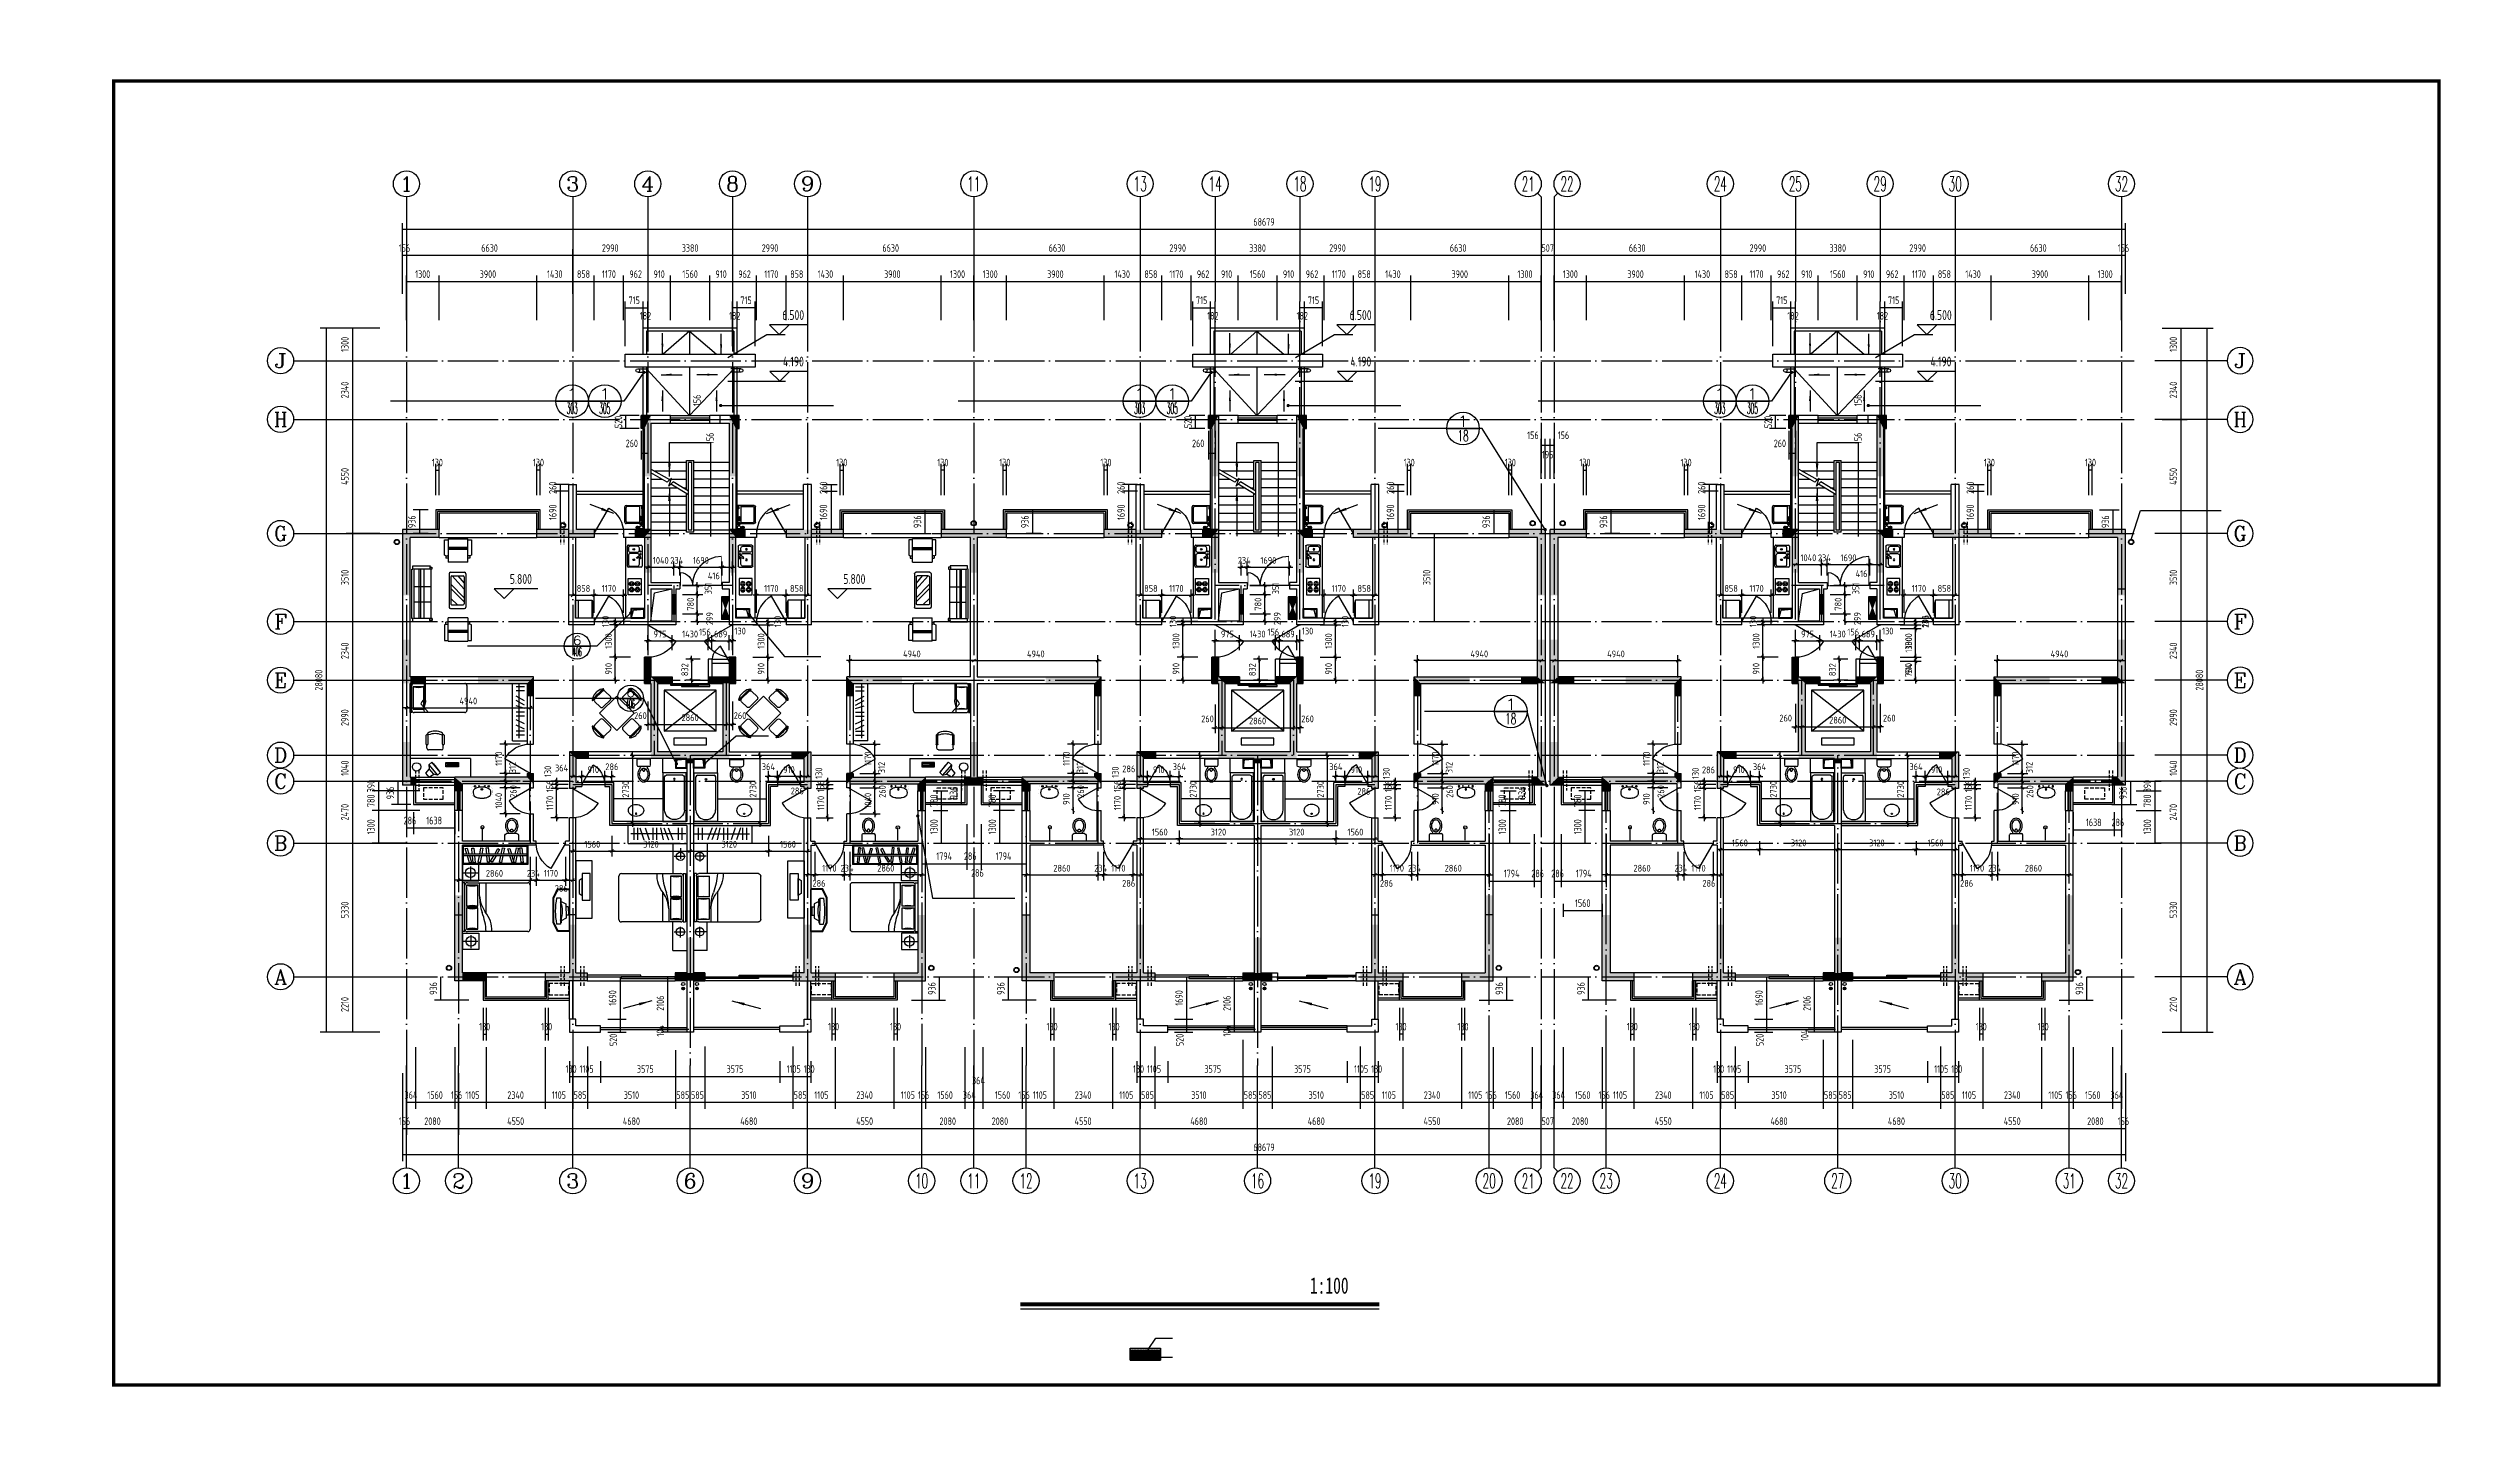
# Model space of a CAD drawing. Extents: x -726032 to 135930, y -151624 to 587044.
# Drawn here: x -726032 to -629442, y 477844 to 532444 of the extents above; entities that cross this region are included whole.
import ezdxf
from ezdxf.enums import TextEntityAlignment as Align

# ---------------------------------------------------------------- set-up
doc = ezdxf.new("R2010")
doc.units = 0
doc.header["$LTSCALE"] = 1000
doc.header["$MEASUREMENT"] = 0
doc.linetypes.add('DASH', pattern=[0.35, 0.25, -0.1])
doc.linetypes.add('DOTE', pattern=[2.42, 2, -0.2, 0.02, -0.2])
doc.layers.get('0').update_dxf_attribs({"linetype": 'CONTINUOUS'})
doc.layers.get('DEFPOINTS').update_dxf_attribs({"color": 1, "linetype": 'CONTINUOUS'})
for name, color, linetype in [('AXIS', 245, 'CONTINUOUS'), ('AXIS_TEXT', 7, 'CONTINUOUS'), ('COLUMN', 170, 'CONTINUOUS'), ('DOTE', 8, 'DOTE'), ('GROUND', 45, 'CONTINUOUS'), ('JIAJU', 252, 'CONTINUOUS'), ('LAYER1', 7, 'CONTINUOUS'), ('LVTRY', 6, 'CONTINUOUS'), ('PUB_DIM', 245, 'CONTINUOUS'), ('PUB_TEXT', 142, 'CONTINUOUS'), ('PUB_TITLE', 1, 'CONTINUOUS'), ('ROOF', 4, 'CONTINUOUS'), ('STAIR', 42, 'CONTINUOUS'), ('TOTHER', 7, 'CONTINUOUS'), ('WALL', 255, 'CONTINUOUS'), ('WINDOW', 155, 'CONTINUOUS'), ('WINDOW_TEXT', 7, 'CONTINUOUS'), ('家具', 252, 'CONTINUOUS'), ('引线', 213, 'CONTINUOUS'), ('排水', 245, 'CONTINUOUS'), ('空调', 245, 'CONTINUOUS'), ('雨水管', 20, 'CONTINUOUS')]:
    doc.layers.add(name, color=color, linetype=linetype)
doc.styles.add('-宋体', font='SimSun.ttf', dxfattribs={"width": 0.8})
doc.styles.add('ATT', font='TXT')
doc.styles.add('COMP', font='COMPLEX', dxfattribs={"bigfont": 'hztxt'})
doc.styles.add('COMPLEX', font='COMPLEX')
doc.styles.add('DIM_FONT', font='isocp.shx', dxfattribs={"width": 0.8})
doc.styles.add('SIMPLEX', font='SIMPLEX.SHX')
doc.dimstyles.new('AXIS', dxfattribs={"dimtxt": 300, "dimasz": 1, "dimexe": 250, "dimexo": 300, "dimgap": 150, "dimtad": 1, "dimdec": 0, "dimzin": 0, "dimdsep": 46, "dimtxsty": 'DIM_FONT', "dimcen": 0.09, "dimse1": 1, "dimse2": 1, "dimclrt": 142, "dimadec": 0, "dimazin": 0, "dimtfac": 1, "dimtdec": 0, "dimtix": 1, "dimtmove": 2, "dimatfit": 3, "dimfxl": 1, "dimtolj": 1, "dimtzin": 0, "dimarcsym": 0})
doc.dimstyles.new('DIMA', dxfattribs={"dimtxt": 300, "dimasz": 1, "dimexe": 250, "dimexo": 300, "dimgap": 150, "dimtad": 1, "dimdec": 0, "dimzin": 0, "dimdsep": 46, "dimtxsty": 'DIM_FONT', "dimcen": 0.09, "dimse1": 1, "dimclrt": 142, "dimadec": 0, "dimazin": 0, "dimtfac": 1, "dimtdec": 0, "dimtix": 1, "dimtmove": 2, "dimatfit": 3, "dimfxl": 1, "dimtolj": 1, "dimtzin": 0, "dimarcsym": 0})
doc.dimstyles.new('DIMB', dxfattribs={"dimtxt": 300, "dimasz": 1, "dimexe": 250, "dimexo": 300, "dimgap": 150, "dimtad": 1, "dimdec": 0, "dimzin": 0, "dimdsep": 46, "dimtxsty": 'DIM_FONT', "dimcen": 0.09, "dimse2": 1, "dimclrt": 142, "dimadec": 0, "dimazin": 0, "dimtfac": 1, "dimtdec": 0, "dimtix": 1, "dimtmove": 2, "dimatfit": 3, "dimfxl": 1, "dimtolj": 1, "dimtzin": 0, "dimarcsym": 0})
doc.dimstyles.new('DIMN', dxfattribs={"dimtxt": 300, "dimasz": 1, "dimexe": 250, "dimexo": 300, "dimgap": 150, "dimtad": 1, "dimdec": 0, "dimzin": 0, "dimdsep": 46, "dimtxsty": 'DIM_FONT', "dimcen": 0.09, "dimclrt": 142, "dimadec": 0, "dimazin": 0, "dimtfac": 1, "dimtdec": 0, "dimtix": 1, "dimtmove": 2, "dimatfit": 3, "dimfxl": 1, "dimtolj": 1, "dimtzin": 0, "dimarcsym": 0})

msp = doc.modelspace()

# ---------------------------------------------------------------- texts
at = {"layer": 'PUB_DIM', "style": 'DIM_FONT', "width": 0.8}
for s, p in [('6.500', (-696346.3, 521811.6)), ('6.500', (-673726.3, 521811.6)), ('6.500', (-650599.3, 521811.6)), ('4.190', (-696336.8, 519955.9)), ('4.190', (-673716.8, 519955.9)), ('4.190', (-650589.8, 519955.9)), ('5.800', (-707200.8, 511285.1)), ('5.800', (-693907.9, 511285.1))]:
    msp.add_text(s, height=390, dxfattribs=at).set_placement(p, align=Align.MIDDLE)
at = {"layer": 'PUB_TEXT', "style": '-宋体', "width": 0.7}
msp.add_text('1:100', height=650, dxfattribs=at).set_placement((-675751.2, 482785.6))
at = {"layer": '家具', "style": 'DIM_FONT', "text_generation_flag": 4, "width": 0.8, "flags": 9}
for tag, p, s, rotation, oblique in [('XSIZE', (-710934.4, 503467.6), '420', 40.585796, -180), ('YSIZE', (-710934.4, 503467.6), '420', 40.585796, -180), ('YSIZE', (-690945.7, 503934.9), '450', 90.000023, -180.000023), ('XSIZE', (-690945.7, 503934.9), '180', 90.000023, -180.000023)]:
    msp.add_attdef(tag, p, s, height=0.65, rotation=rotation, dxfattribs=dict(at, oblique=oblique))
at = {"layer": '家具', "style": 'DIM_FONT', "oblique": -0.000023, "width": 0.8, "flags": 9}
for tag, s in [('YSIZE', '450'), ('XSIZE', '180')]:
    msp.add_attdef(tag, (-709962.1, 503934.9), s, height=0.65, rotation=89.999977, dxfattribs=at)
at = {"layer": '家具', "style": 'DIM_FONT', "width": 0.8, "flags": 9}
for tag in ['YSIZE', 'XSIZE']:
    msp.add_attdef(tag, (-689973.3, 503467.6), '420', height=0.65, rotation=139.414204, dxfattribs=at)

# ---------------------------------------------------------------- blocks, each defined once
blk = doc.blocks.new('*D489')
at = {"layer": 'DEFPOINTS', "color": 0, "transparency": 16777216}
for p in [(-652055, 523143), (-652055, 521312), (-650885, 521312)]:
    blk.add_point(p, dxfattribs=at)
at = {"layer": 'PUB_DIM', "color": 0, "lineweight": -2, "transparency": 16777216}
for p, q in [((-652055, 521612), (-652055, 523393)), ((-650886, 523143), (-652054, 523143)), ((-650885, 521612), (-650885, 523393))]:
    blk.add_line(p, q, dxfattribs=at)
at = {"layer": 'PUB_DIM', "color": 0, "transparency": 16777216}
for points in [[(-652054, 523144), (-652054, 523143), (-652055, 523143)], [(-650886, 523144), (-650886, 523143), (-650885, 523143)]]:
    blk.add_solid(points, dxfattribs=at)
at = {"layer": 'PUB_DIM', "color": 142, "transparency": 16777216, "insert": (-651470, 523443), "char_height": 300, "attachment_point": 5, "style": 'DIM_FONT'}
blk.add_mtext('\\A1;1170', dxfattribs=at)
blk = doc.blocks.new('*D3165')
at = {"layer": 'AXIS', "color": 0, "lineweight": -2, "transparency": 16777216}
blk.add_line((-650028, 524183), (-653016, 524183), dxfattribs=at)
at = {"layer": 'AXIS', "color": 0, "transparency": 16777216}
for points in [[(-653016, 524184), (-653016, 524183), (-653017, 524183)], [(-650028, 524184), (-650028, 524183), (-650027, 524183)]]:
    blk.add_solid(points, dxfattribs=at)
at = {"layer": 'DEFPOINTS', "color": 0, "transparency": 16777216}
for p in [(-653017, 524183), (-653017, 522352), (-650027, 522352)]:
    blk.add_point(p, dxfattribs=at)
at = {"layer": 'AXIS', "color": 142, "transparency": 16777216, "insert": (-651522, 524483), "char_height": 300, "attachment_point": 5, "style": 'DIM_FONT'}
blk.add_mtext('\\A1;2990', dxfattribs=at)
blk = doc.blocks.new('_DIMX')
blk.add_line((-150, 0), (150, 0))
at = {"const_width": 50}
blk.add_lwpolyline([(-70, -70), (70, 70)], dxfattribs=at)
blk = doc.blocks.new('*D492')
at = {"layer": 'DEFPOINTS', "color": 0, "transparency": 16777216}
for p in [(-650027, 501362), (-651587, 501102), (-650027, 500492)]:
    blk.add_point(p, dxfattribs=at)
at = {"layer": 'PUB_DIM', "color": 0, "lineweight": -2, "transparency": 16777216}
for p, q in [((-651587, 500832), (-651587, 500267)), ((-651586, 500492), (-650028, 500492)), ((-650027, 501092), (-650027, 500267))]:
    blk.add_line(p, q, dxfattribs=at)
at = {"layer": 'PUB_DIM', "color": 0, "lineweight": -2, "transparency": 16777216, "xscale": 0.9, "yscale": 0.9, "zscale": 0.9, "rotation": 180}
blk.add_blockref('_DIMX', (-651587, 500492), dxfattribs=at)
at = {"layer": 'PUB_DIM', "color": 0, "lineweight": -2, "transparency": 16777216, "xscale": 0.9, "yscale": 0.9, "zscale": 0.9}
blk.add_blockref('_DIMX', (-650027, 500492), dxfattribs=at)
at = {"layer": 'PUB_DIM', "color": 142, "transparency": 16777216, "insert": (-650807, 500762), "char_height": 270, "attachment_point": 5, "style": 'DIM_FONT'}
blk.add_mtext('\\A1;1560', dxfattribs=at)
blk = doc.blocks.new('_DBLK')
blk.add_line((-0.5, 0), (0, -0.866))
blk.add_arc((-0.5, 0), 1, 300, 0)
at = {"layer": 'WINDOW_TEXT', "style": 'SIMPLEX', "flags": 9}
blk.add_attdef('A', text='', height=1, dxfattribs=at).set_placement((0, 1.5), align=Align.MIDDLE)
blk = doc.blocks.new('*D1718')
at = {"layer": 'DEFPOINTS', "color": 0, "transparency": 16777216}
for p in [(-651587, 503408), (-651587, 502897), (-651223, 502897)]:
    blk.add_point(p, dxfattribs=at)
at = {"layer": 'PUB_DIM', "color": 0, "lineweight": -2, "transparency": 16777216}
for p, q in [((-651587, 503167), (-651587, 503633)), ((-651224, 503408), (-651586, 503408))]:
    blk.add_line(p, q, dxfattribs=at)
at = {"layer": 'PUB_DIM', "color": 0, "lineweight": -2, "transparency": 16777216, "xscale": 0.9, "yscale": 0.9, "zscale": 0.9, "rotation": 180}
blk.add_blockref('_DIMX', (-651587, 503408), dxfattribs=at)
at = {"layer": 'PUB_DIM', "color": 0, "lineweight": -2, "transparency": 16777216, "xscale": 0.9, "yscale": 0.9, "zscale": 0.9}
blk.add_blockref('_DIMX', (-651223, 503408), dxfattribs=at)
at = {"layer": 'PUB_DIM', "color": 142, "transparency": 16777216, "insert": (-651587, 503798), "char_height": 270, "attachment_point": 5, "style": 'DIM_FONT'}
blk.add_mtext('\\A1;364', dxfattribs=at)
blk = doc.blocks.new('*D1719')
at = {"layer": 'DEFPOINTS', "color": 0, "transparency": 16777216}
for p in [(-651223, 503408), (-651223, 502897), (-650313, 502897)]:
    blk.add_point(p, dxfattribs=at)
at = {"layer": 'PUB_DIM', "color": 0, "lineweight": -2, "transparency": 16777216}
for p, q in [((-651223, 503167), (-651223, 503633)), ((-650314, 503408), (-651222, 503408))]:
    blk.add_line(p, q, dxfattribs=at)
at = {"layer": 'PUB_DIM', "color": 0, "lineweight": -2, "transparency": 16777216, "xscale": 0.9, "yscale": 0.9, "zscale": 0.9, "rotation": 180}
blk.add_blockref('_DIMX', (-651223, 503408), dxfattribs=at)
at = {"layer": 'PUB_DIM', "color": 0, "lineweight": -2, "transparency": 16777216, "xscale": 0.9, "yscale": 0.9, "zscale": 0.9}
blk.add_blockref('_DIMX', (-650313, 503408), dxfattribs=at)
at = {"layer": 'PUB_DIM', "color": 142, "transparency": 16777216, "insert": (-650768, 503678), "char_height": 270, "attachment_point": 5, "style": 'DIM_FONT'}
blk.add_mtext('\\A1;910', dxfattribs=at)
blk = doc.blocks.new('*D1720')
at = {"layer": 'DEFPOINTS', "color": 0, "transparency": 16777216}
for p in [(-652483, 509592), (-652483, 509462), (-651607, 509592)]:
    blk.add_point(p, dxfattribs=at)
at = {"layer": 'PUB_DIM', "color": 0, "lineweight": -2, "transparency": 16777216}
for p, q in [((-652213, 509592), (-651382, 509592)), ((-651607, 509593), (-651607, 509594)), ((-651607, 509462), (-651607, 509592)), ((-651607, 509462), (-651607, 509461))]:
    blk.add_line(p, q, dxfattribs=at)
at = {"layer": 'PUB_DIM', "color": 0, "lineweight": -2, "transparency": 16777216, "xscale": 0.9, "yscale": 0.9, "zscale": 0.9}
for p, rotation in [((-651607, 509592), 270), ((-651607, 509462), 90)]:
    blk.add_blockref('_DIMX', p, dxfattribs=dict(at, rotation=rotation))
at = {"layer": 'PUB_DIM', "color": 142, "transparency": 16777216, "insert": (-651216, 509592), "char_height": 270, "attachment_point": 5, "rotation": 90, "style": 'DIM_FONT'}
blk.add_mtext('\\A1;130', dxfattribs=at)
blk = doc.blocks.new('*D1721')
at = {"layer": 'DEFPOINTS', "color": 0, "transparency": 16777216}
for p in [(-652483, 509592), (-652483, 509306), (-651607, 509592)]:
    blk.add_point(p, dxfattribs=at)
at = {"layer": 'PUB_DIM', "color": 0, "lineweight": -2, "transparency": 16777216}
for p, q in [((-652213, 509592), (-651382, 509592)), ((-651607, 509307), (-651607, 509592))]:
    blk.add_line(p, q, dxfattribs=at)
at = {"layer": 'PUB_DIM', "color": 0, "lineweight": -2, "transparency": 16777216, "xscale": 0.9, "yscale": 0.9, "zscale": 0.9}
for p, rotation in [((-651607, 509592), 90), ((-651607, 509306), 270)]:
    blk.add_blockref('_DIMX', p, dxfattribs=dict(at, rotation=rotation))
at = {"layer": 'PUB_DIM', "color": 142, "transparency": 16777216, "insert": (-651216, 509592), "char_height": 270, "attachment_point": 5, "rotation": 90, "style": 'DIM_FONT'}
blk.add_mtext('\\A1;286', dxfattribs=at)
blk = doc.blocks.new('*D1722')
at = {"layer": 'DEFPOINTS', "color": 0, "transparency": 16777216}
for p in [(-652055, 510638), (-652055, 509669), (-650885, 509669)]:
    blk.add_point(p, dxfattribs=at)
at = {"layer": 'PUB_DIM', "color": 0, "lineweight": -2, "transparency": 16777216}
for p, q in [((-652055, 509939), (-652055, 510863)), ((-650886, 510638), (-652054, 510638))]:
    blk.add_line(p, q, dxfattribs=at)
at = {"layer": 'PUB_DIM', "color": 0, "lineweight": -2, "transparency": 16777216, "xscale": 0.9, "yscale": 0.9, "zscale": 0.9, "rotation": 180}
blk.add_blockref('_DIMX', (-652055, 510638), dxfattribs=at)
at = {"layer": 'PUB_DIM', "color": 0, "lineweight": -2, "transparency": 16777216, "xscale": 0.9, "yscale": 0.9, "zscale": 0.9}
blk.add_blockref('_DIMX', (-650885, 510638), dxfattribs=at)
at = {"layer": 'PUB_DIM', "color": 142, "transparency": 16777216, "insert": (-651470, 510908), "char_height": 270, "attachment_point": 5, "style": 'DIM_FONT'}
blk.add_mtext('\\A1;1170', dxfattribs=at)
blk = doc.blocks.new('*D3559')
at = {"layer": 'DEFPOINTS', "color": 0, "transparency": 16777216}
for p in [(-651132, 492363), (-650027, 492363), (-650027, 491443)]:
    blk.add_point(p, dxfattribs=at)
at = {"layer": 'PUB_DIM', "color": 0, "lineweight": -2, "transparency": 16777216}
for p, q in [((-651132, 492063), (-651132, 491193)), ((-651131, 491443), (-650028, 491443))]:
    blk.add_line(p, q, dxfattribs=at)
at = {"layer": 'PUB_DIM', "color": 0, "transparency": 16777216}
for points in [[(-651131, 491443), (-651131, 491443), (-651132, 491443)], [(-650028, 491443), (-650028, 491443), (-650027, 491443)]]:
    blk.add_solid(points, dxfattribs=at)
at = {"layer": 'PUB_DIM', "color": 142, "transparency": 16777216, "insert": (-650579, 491743), "char_height": 300, "attachment_point": 5, "style": 'DIM_FONT'}
blk.add_mtext('\\A1;1105', dxfattribs=at)
blk = doc.blocks.new('*D3172')
at = {"layer": 'AXIS', "color": 0, "lineweight": -2, "transparency": 16777216}
blk.add_line((-650028, 489363), (-654706, 489363), dxfattribs=at)
at = {"layer": 'AXIS', "color": 0, "transparency": 16777216}
for points in [[(-654706, 489363), (-654706, 489363), (-654707, 489363)], [(-650028, 489363), (-650028, 489363), (-650027, 489363)]]:
    blk.add_solid(points, dxfattribs=at)
at = {"layer": 'DEFPOINTS', "color": 0, "transparency": 16777216}
for p in [(-654707, 491880), (-650027, 491880), (-654707, 489363)]:
    blk.add_point(p, dxfattribs=at)
at = {"layer": 'AXIS', "color": 142, "transparency": 16777216, "insert": (-652367, 489663), "char_height": 300, "attachment_point": 5, "style": 'DIM_FONT'}
blk.add_mtext('\\A1;4680', dxfattribs=at)
blk = doc.blocks.new('*D499')
at = {"layer": 'DEFPOINTS', "color": 0, "transparency": 16777216}
for p in [(-654122, 493206), (-650612, 492946), (-654122, 490403)]:
    blk.add_point(p, dxfattribs=at)
at = {"layer": 'PUB_DIM', "color": 0, "lineweight": -2, "transparency": 16777216}
for p, q in [((-654122, 492906), (-654122, 490153)), ((-650612, 492646), (-650612, 490153)), ((-650613, 490403), (-654121, 490403))]:
    blk.add_line(p, q, dxfattribs=at)
at = {"layer": 'PUB_DIM', "color": 0, "transparency": 16777216}
for points in [[(-654121, 490403), (-654121, 490403), (-654122, 490403)], [(-650613, 490403), (-650613, 490403), (-650612, 490403)]]:
    blk.add_solid(points, dxfattribs=at)
at = {"layer": 'PUB_DIM', "color": 142, "transparency": 16777216, "insert": (-652367, 490703), "char_height": 300, "attachment_point": 5, "style": 'DIM_FONT'}
blk.add_mtext('\\A1;3510', dxfattribs=at)
blk = doc.blocks.new('*D1735')
at = {"layer": 'DEFPOINTS', "color": 0, "transparency": 16777216}
for p in [(-654707, 492363), (-651132, 492363), (-651132, 491443)]:
    blk.add_point(p, dxfattribs=at)
at = {"layer": 'PUB_DIM', "color": 0, "lineweight": -2, "transparency": 16777216}
for p, q in [((-651132, 492063), (-651132, 491193)), ((-654706, 491443), (-651133, 491443))]:
    blk.add_line(p, q, dxfattribs=at)
at = {"layer": 'PUB_DIM', "color": 0, "transparency": 16777216}
for points in [[(-654706, 491443), (-654706, 491443), (-654707, 491443)], [(-651133, 491443), (-651133, 491443), (-651132, 491443)]]:
    blk.add_solid(points, dxfattribs=at)
at = {"layer": 'PUB_DIM', "color": 142, "transparency": 16777216, "insert": (-652919, 491743), "char_height": 300, "attachment_point": 5, "style": 'DIM_FONT'}
blk.add_mtext('\\A1;3575', dxfattribs=at)
blk = doc.blocks.new('*D510')
at = {"layer": 'AXIS', "color": 0, "lineweight": -2, "transparency": 16777216}
for p, q in [((-711920, 491580), (-711920, 488073)), ((-643241, 491580), (-643241, 488073)), ((-643242, 488323), (-711919, 488323))]:
    blk.add_line(p, q, dxfattribs=at)
at = {"layer": 'AXIS', "color": 0, "transparency": 16777216}
for points in [[(-711919, 488323), (-711919, 488323), (-711920, 488323)], [(-643242, 488323), (-643242, 488323), (-643241, 488323)]]:
    blk.add_solid(points, dxfattribs=at)
at = {"layer": 'DEFPOINTS', "color": 0, "transparency": 16777216}
for p in [(-711920, 491880), (-643241, 491880), (-711920, 488323)]:
    blk.add_point(p, dxfattribs=at)
at = {"layer": 'AXIS', "color": 142, "transparency": 16777216, "insert": (-677580, 488623), "char_height": 300, "attachment_point": 5, "style": 'DIM_FONT'}
blk.add_mtext('\\A1;68679', dxfattribs=at)
blk = doc.blocks.new('*D511')
at = {"layer": 'AXIS', "color": 0, "lineweight": -2, "transparency": 16777216}
for p, q in [((-711920, 522652), (-711920, 525473)), ((-643241, 522652), (-643241, 525473)), ((-643242, 525223), (-711919, 525223))]:
    blk.add_line(p, q, dxfattribs=at)
at = {"layer": 'AXIS', "color": 0, "transparency": 16777216}
for points in [[(-711919, 525224), (-711919, 525223), (-711920, 525223)], [(-643242, 525224), (-643242, 525223), (-643241, 525223)]]:
    blk.add_solid(points, dxfattribs=at)
at = {"layer": 'DEFPOINTS', "color": 0, "transparency": 16777216}
for p in [(-711920, 525223), (-711920, 522352), (-643241, 522352)]:
    blk.add_point(p, dxfattribs=at)
at = {"layer": 'AXIS', "color": 142, "transparency": 16777216, "insert": (-677580, 525523), "char_height": 300, "attachment_point": 5, "style": 'DIM_FONT'}
blk.add_mtext('\\A1;68679', dxfattribs=at)
blk = doc.blocks.new('_ARROW')
blk.add_solid([(0, 0), (-1, 0.1), (-1, -0.1)])
blk = doc.blocks.new('*D3288')
at = {"layer": 'AXIS', "color": 0, "lineweight": -2, "transparency": 16777216}
blk.add_line((-698765, 524183), (-702143, 524183), dxfattribs=at)
at = {"layer": 'AXIS', "color": 0, "transparency": 16777216}
for points in [[(-702143, 524184), (-702143, 524183), (-702144, 524183)], [(-698765, 524184), (-698765, 524183), (-698764, 524183)]]:
    blk.add_solid(points, dxfattribs=at)
at = {"layer": 'DEFPOINTS', "color": 0, "transparency": 16777216}
for p in [(-702144, 524183), (-702144, 522352), (-698764, 522352)]:
    blk.add_point(p, dxfattribs=at)
at = {"layer": 'AXIS', "color": 142, "transparency": 16777216, "insert": (-700454, 524483), "char_height": 300, "attachment_point": 5, "style": 'DIM_FONT'}
blk.add_mtext('\\A1;3380', dxfattribs=at)
blk = doc.blocks.new('*D3686')
at = {"layer": 'DEFPOINTS', "color": 0, "transparency": 16777216}
for p in [(-702144, 523143), (-702144, 521312), (-701234, 521312)]:
    blk.add_point(p, dxfattribs=at)
at = {"layer": 'PUB_DIM', "color": 0, "lineweight": -2, "transparency": 16777216}
for p, q in [((-701235, 523143), (-702143, 523143)), ((-701234, 521612), (-701234, 523393))]:
    blk.add_line(p, q, dxfattribs=at)
at = {"layer": 'PUB_DIM', "color": 0, "transparency": 16777216}
for points in [[(-702143, 523144), (-702143, 523143), (-702144, 523143)], [(-701235, 523144), (-701235, 523143), (-701234, 523143)]]:
    blk.add_solid(points, dxfattribs=at)
at = {"layer": 'PUB_DIM', "color": 142, "transparency": 16777216, "insert": (-701689, 523443), "char_height": 300, "attachment_point": 5, "style": 'DIM_FONT'}
blk.add_mtext('\\A1;910', dxfattribs=at)
blk = doc.blocks.new('_LV29')
for p, q in [((-360, 0), (360, 0)), ((-360, -1500), (-360, 0)), ((360, 0), (360, -1500)), ((-304, -1149), (-304, -130)), ((-254, -80), (254, -80)), ((304, -1149), (304, -130)), ((360, -1500), (-360, -1500))]:
    blk.add_line(p, q)
blk.add_circle((6, -200), 25)
for centre, radius, start, end in [((-254, -130), 50, 90, 179.99558), ((254, -130), 50, 0.00442, 90), ((-1, -1136), 304, 182.45444, 359.74723)]:
    blk.add_arc(centre, radius, start, end)
blk = doc.blocks.new('*D3687')
at = {"layer": 'DEFPOINTS', "color": 0, "transparency": 16777216}
for p in [(-703574, 501309), (-700454, 501309), (-700454, 500438)]:
    blk.add_point(p, dxfattribs=at)
at = {"layer": 'PUB_DIM', "color": 0, "lineweight": -2, "transparency": 16777216}
for p, q in [((-703574, 501039), (-703574, 500213)), ((-703573, 500438), (-700455, 500438))]:
    blk.add_line(p, q, dxfattribs=at)
at = {"layer": 'PUB_DIM', "color": 0, "lineweight": -2, "transparency": 16777216, "xscale": 0.9, "yscale": 0.9, "zscale": 0.9, "rotation": 180}
blk.add_blockref('_DIMX', (-703574, 500438), dxfattribs=at)
at = {"layer": 'PUB_DIM', "color": 0, "lineweight": -2, "transparency": 16777216, "xscale": 0.9, "yscale": 0.9, "zscale": 0.9}
blk.add_blockref('_DIMX', (-700454, 500438), dxfattribs=at)
at = {"layer": 'PUB_DIM', "color": 142, "transparency": 16777216, "insert": (-702014, 500708), "char_height": 270, "attachment_point": 5, "style": 'DIM_FONT'}
blk.add_mtext('\\A1;3120', dxfattribs=at)
blk = doc.blocks.new('12PBED04')
at = {"color": 0, "linetype": 'ByBlock'}
for p, q in [((0, 0), (0, 60)), ((3, 60), (0, 60)), ((3, 0), (3, 60)), ((5, 57), (5, 31)), ((19, 57), (5, 57)), ((5, 31), (19, 31)), ((6, 60), (80, 60)), ((19, 31), (19, 57)), ((21, 43.5), (21, 60)), ((29, 23), (29, 60)), ((83, 57), (83, 3)), ((3, 0), (0, 0)), ((19, 29), (5, 29)), ((5, 29), (5, 3)), ((5, 3), (19, 3)), ((80, 0), (6, 0)), ((19, 3), (19, 29))]:
    blk.add_line(p, q, dxfattribs=at)
for centre, radius, start, end in [((6, 57), 3, 90, 180), ((12, 81), 25, 253.739795, 286.260205), ((12, 7), 25, 73.739795, 106.260205), ((83.75, 42.6875), 62.75526, 179.258164, 197.803367), ((57.725806, 45.629032), 36.761918, 182.539782, 216.040311), ((80, 57), 3, 0, 90), ((6, 3), 3, 180, 270), ((12, 53), 25, 253.739795, 286.260205), ((12, -21), 25, 73.739795, 106.260205), ((-44.51087, -3.358696), 73.587559, 2.616012, 21.406944), ((0.75, 1.5), 35.338541, 357.56726, 39.546081), ((80, 3), 3, 270, 0)]:
    blk.add_arc(centre, radius, start, end, dxfattribs=at)
at = {"color": 0, "linetype": 'ByBlock', "style": 'ATT'}
for tag, flags, p in [('ITEM', 3, (50, 35)), ('ROOM_NUMBER', 1, (50, 20.5))]:
    blk.add_attdef(tag, text='', height=6, dxfattribs=dict(at, flags=flags)).set_placement(p, align=Align.CENTER)
blk = doc.blocks.new('*D946')
at = {"layer": 'DEFPOINTS', "color": 0, "transparency": 16777216}
for p in [(-702144, 506674), (-701884, 506674), (-701884, 505486)]:
    blk.add_point(p, dxfattribs=at)
at = {"layer": 'PUB_DIM', "color": 0, "lineweight": -2, "transparency": 16777216}
for p, q in [((-702144, 506404), (-702144, 505261)), ((-702145, 505486), (-702146, 505486)), ((-702144, 505486), (-701884, 505486)), ((-701883, 505486), (-701882, 505486))]:
    blk.add_line(p, q, dxfattribs=at)
at = {"layer": 'PUB_DIM', "color": 0, "lineweight": -2, "transparency": 16777216, "xscale": 0.9, "yscale": 0.9, "zscale": 0.9}
blk.add_blockref('_DIMX', (-702144, 505486), dxfattribs=at)
at = {"layer": 'PUB_DIM', "color": 0, "lineweight": -2, "transparency": 16777216, "xscale": 0.9, "yscale": 0.9, "zscale": 0.9, "rotation": 180}
blk.add_blockref('_DIMX', (-701884, 505486), dxfattribs=at)
at = {"layer": 'PUB_DIM', "color": 142, "transparency": 16777216, "insert": (-702434, 505837), "char_height": 270, "attachment_point": 5, "style": 'DIM_FONT'}
blk.add_mtext('\\A1;260', dxfattribs=at)
blk = doc.blocks.new('*D947')
at = {"layer": 'DEFPOINTS', "color": 0, "transparency": 16777216}
for p in [(-702144, 508182), (-701169, 508819), (-701169, 508182)]:
    blk.add_point(p, dxfattribs=at)
at = {"layer": 'PUB_DIM', "color": 0, "lineweight": -2, "transparency": 16777216}
for p, q in [((-702144, 508452), (-702144, 509044)), ((-701169, 508452), (-701169, 509044)), ((-702143, 508819), (-701170, 508819))]:
    blk.add_line(p, q, dxfattribs=at)
at = {"layer": 'PUB_DIM', "color": 0, "lineweight": -2, "transparency": 16777216, "xscale": 0.9, "yscale": 0.9, "zscale": 0.9, "rotation": 180}
blk.add_blockref('_DIMX', (-702144, 508819), dxfattribs=at)
at = {"layer": 'PUB_DIM', "color": 0, "lineweight": -2, "transparency": 16777216, "xscale": 0.9, "yscale": 0.9, "zscale": 0.9}
blk.add_blockref('_DIMX', (-701169, 508819), dxfattribs=at)
at = {"layer": 'PUB_DIM', "color": 142, "transparency": 16777216, "insert": (-701656, 509089), "char_height": 270, "attachment_point": 5, "style": 'DIM_FONT'}
blk.add_mtext('\\A1;975', dxfattribs=at)
blk = doc.blocks.new('*D2207')
at = {"layer": 'DEFPOINTS', "color": 0, "transparency": 16777216}
for p in [(-702144, 511152), (-701104, 511756), (-701104, 511152)]:
    blk.add_point(p, dxfattribs=at)
at = {"layer": 'PUB_DIM', "color": 0, "lineweight": -2, "transparency": 16777216}
for p, q in [((-701104, 511422), (-701104, 511981)), ((-702143, 511756), (-701105, 511756))]:
    blk.add_line(p, q, dxfattribs=at)
at = {"layer": 'PUB_DIM', "color": 0, "lineweight": -2, "transparency": 16777216, "xscale": 0.9, "yscale": 0.9, "zscale": 0.9, "rotation": 180}
blk.add_blockref('_DIMX', (-702144, 511756), dxfattribs=at)
at = {"layer": 'PUB_DIM', "color": 0, "lineweight": -2, "transparency": 16777216, "xscale": 0.9, "yscale": 0.9, "zscale": 0.9}
blk.add_blockref('_DIMX', (-701104, 511756), dxfattribs=at)
at = {"layer": 'PUB_DIM', "color": 142, "transparency": 16777216, "insert": (-701624, 512026), "char_height": 270, "attachment_point": 5, "style": 'DIM_FONT'}
blk.add_mtext('\\A1;1040', dxfattribs=at)
blk = doc.blocks.new('*D3289')
at = {"layer": 'AXIS', "color": 0, "lineweight": -2, "transparency": 16777216}
blk.add_line((-700455, 489363), (-705133, 489363), dxfattribs=at)
at = {"layer": 'AXIS', "color": 0, "transparency": 16777216}
for points in [[(-705133, 489363), (-705133, 489363), (-705134, 489363)], [(-700455, 489363), (-700455, 489363), (-700454, 489363)]]:
    blk.add_solid(points, dxfattribs=at)
at = {"layer": 'DEFPOINTS', "color": 0, "transparency": 16777216}
for p in [(-705134, 491880), (-700454, 491880), (-705134, 489363)]:
    blk.add_point(p, dxfattribs=at)
at = {"layer": 'AXIS', "color": 142, "transparency": 16777216, "insert": (-702794, 489663), "char_height": 300, "attachment_point": 5, "style": 'DIM_FONT'}
blk.add_mtext('\\A1;4680', dxfattribs=at)
blk = doc.blocks.new('*D948')
at = {"layer": 'DEFPOINTS', "color": 0, "transparency": 16777216}
for p in [(-704549, 492946), (-701039, 492790), (-704549, 490403)]:
    blk.add_point(p, dxfattribs=at)
at = {"layer": 'PUB_DIM', "color": 0, "lineweight": -2, "transparency": 16777216}
for p, q in [((-704549, 492646), (-704549, 490153)), ((-701039, 492490), (-701039, 490153)), ((-701040, 490403), (-704548, 490403))]:
    blk.add_line(p, q, dxfattribs=at)
at = {"layer": 'PUB_DIM', "color": 0, "transparency": 16777216}
for points in [[(-704548, 490403), (-704548, 490403), (-704549, 490403)], [(-701040, 490403), (-701040, 490403), (-701039, 490403)]]:
    blk.add_solid(points, dxfattribs=at)
at = {"layer": 'PUB_DIM', "color": 142, "transparency": 16777216, "insert": (-702794, 490703), "char_height": 300, "attachment_point": 5, "style": 'DIM_FONT'}
blk.add_mtext('\\A1;3510', dxfattribs=at)
blk = doc.blocks.new('*D3688')
at = {"layer": 'DEFPOINTS', "color": 0, "transparency": 16777216}
for p in [(-704029, 492363), (-700454, 492363), (-700454, 491443)]:
    blk.add_point(p, dxfattribs=at)
at = {"layer": 'PUB_DIM', "color": 0, "lineweight": -2, "transparency": 16777216}
for p, q in [((-704029, 492063), (-704029, 491193)), ((-704028, 491443), (-700455, 491443))]:
    blk.add_line(p, q, dxfattribs=at)
at = {"layer": 'PUB_DIM', "color": 0, "transparency": 16777216}
for points in [[(-704028, 491443), (-704028, 491443), (-704029, 491443)], [(-700455, 491443), (-700455, 491443), (-700454, 491443)]]:
    blk.add_solid(points, dxfattribs=at)
at = {"layer": 'PUB_DIM', "color": 142, "transparency": 16777216, "insert": (-702241, 491743), "char_height": 300, "attachment_point": 5, "style": 'DIM_FONT'}
blk.add_mtext('\\A1;3575', dxfattribs=at)
blk = doc.blocks.new('*D2208')
at = {"layer": 'DEFPOINTS', "color": 0, "transparency": 16777216}
for p in [(-706824, 500469), (-706590, 500469), (-706590, 499277)]:
    blk.add_point(p, dxfattribs=at)
at = {"layer": 'PUB_DIM', "color": 0, "lineweight": -2, "transparency": 16777216}
for p, q in [((-706590, 500199), (-706590, 499052)), ((-706825, 499277), (-706826, 499277)), ((-706824, 499277), (-706590, 499277)), ((-706589, 499277), (-706588, 499277))]:
    blk.add_line(p, q, dxfattribs=at)
at = {"layer": 'PUB_DIM', "color": 0, "lineweight": -2, "transparency": 16777216, "xscale": 0.9, "yscale": 0.9, "zscale": 0.9}
blk.add_blockref('_DIMX', (-706824, 499277), dxfattribs=at)
at = {"layer": 'PUB_DIM', "color": 0, "lineweight": -2, "transparency": 16777216, "xscale": 0.9, "yscale": 0.9, "zscale": 0.9, "rotation": 180}
blk.add_blockref('_DIMX', (-706590, 499277), dxfattribs=at)
at = {"layer": 'PUB_DIM', "color": 142, "transparency": 16777216, "insert": (-706707, 499547), "char_height": 270, "attachment_point": 5, "style": 'DIM_FONT'}
blk.add_mtext('\\A1;234', dxfattribs=at)
blk = doc.blocks.new('*D2209')
at = {"layer": 'DEFPOINTS', "color": 0, "transparency": 16777216}
for p in [(-709684, 500469), (-706824, 500469), (-706824, 499277)]:
    blk.add_point(p, dxfattribs=at)
at = {"layer": 'PUB_DIM', "color": 0, "lineweight": -2, "transparency": 16777216}
for p, q in [((-706824, 500199), (-706824, 499052)), ((-709683, 499277), (-706825, 499277))]:
    blk.add_line(p, q, dxfattribs=at)
at = {"layer": 'PUB_DIM', "color": 0, "lineweight": -2, "transparency": 16777216, "xscale": 0.9, "yscale": 0.9, "zscale": 0.9, "rotation": 180}
blk.add_blockref('_DIMX', (-709684, 499277), dxfattribs=at)
at = {"layer": 'PUB_DIM', "color": 0, "lineweight": -2, "transparency": 16777216, "xscale": 0.9, "yscale": 0.9, "zscale": 0.9}
blk.add_blockref('_DIMX', (-706824, 499277), dxfattribs=at)
at = {"layer": 'PUB_DIM', "color": 142, "transparency": 16777216, "insert": (-708254, 499547), "char_height": 270, "attachment_point": 5, "style": 'DIM_FONT'}
blk.add_mtext('\\A1;2860', dxfattribs=at)
blk = doc.blocks.new('*D2210')
at = {"layer": 'DEFPOINTS', "color": 0, "transparency": 16777216}
for p in [(-705420, 500469), (-705134, 500469), (-705134, 499277)]:
    blk.add_point(p, dxfattribs=at)
at = {"layer": 'PUB_DIM', "color": 0, "lineweight": -2, "transparency": 16777216}
for p, q in [((-705134, 500199), (-705134, 499052)), ((-705419, 499277), (-705135, 499277))]:
    blk.add_line(p, q, dxfattribs=at)
at = {"layer": 'PUB_DIM', "color": 0, "lineweight": -2, "transparency": 16777216, "xscale": 0.9, "yscale": 0.9, "zscale": 0.9, "rotation": 180}
blk.add_blockref('_DIMX', (-705420, 499277), dxfattribs=at)
at = {"layer": 'PUB_DIM', "color": 0, "lineweight": -2, "transparency": 16777216, "xscale": 0.9, "yscale": 0.9, "zscale": 0.9}
blk.add_blockref('_DIMX', (-705134, 499277), dxfattribs=at)
at = {"layer": 'PUB_DIM', "color": 142, "transparency": 16777216, "insert": (-705591, 498945), "char_height": 270, "attachment_point": 5, "style": 'DIM_FONT'}
blk.add_mtext('\\A1;286', dxfattribs=at)
blk = doc.blocks.new('*D2211')
at = {"layer": 'DEFPOINTS', "color": 0, "transparency": 16777216}
for p in [(-706590, 500469), (-705420, 500469), (-705420, 499277)]:
    blk.add_point(p, dxfattribs=at)
at = {"layer": 'PUB_DIM', "color": 0, "lineweight": -2, "transparency": 16777216}
for p, q in [((-705420, 500199), (-705420, 499052)), ((-706589, 499277), (-705421, 499277))]:
    blk.add_line(p, q, dxfattribs=at)
at = {"layer": 'PUB_DIM', "color": 0, "lineweight": -2, "transparency": 16777216, "xscale": 0.9, "yscale": 0.9, "zscale": 0.9, "rotation": 180}
blk.add_blockref('_DIMX', (-706590, 499277), dxfattribs=at)
at = {"layer": 'PUB_DIM', "color": 0, "lineweight": -2, "transparency": 16777216, "xscale": 0.9, "yscale": 0.9, "zscale": 0.9}
blk.add_blockref('_DIMX', (-705420, 499277), dxfattribs=at)
at = {"layer": 'PUB_DIM', "color": 142, "transparency": 16777216, "insert": (-706005, 499547), "char_height": 270, "attachment_point": 5, "style": 'DIM_FONT'}
blk.add_mtext('\\A1;1170', dxfattribs=at)
blk = doc.blocks.new('*D3291')
at = {"layer": 'AXIS', "color": 0, "lineweight": -2, "transparency": 16777216}
blk.add_line((-713918, 500751), (-713918, 495423), dxfattribs=at)
at = {"layer": 'AXIS', "color": 0, "transparency": 16777216}
for points in [[(-713918, 500751), (-713918, 500751), (-713918, 500752)], [(-713918, 495423), (-713918, 495423), (-713918, 495422)]]:
    blk.add_solid(points, dxfattribs=at)
at = {"layer": 'DEFPOINTS', "color": 0, "transparency": 16777216}
for p in [(-712529, 500752), (-713918, 495422), (-712529, 495422)]:
    blk.add_point(p, dxfattribs=at)
at = {"layer": 'AXIS', "color": 142, "transparency": 16777216, "insert": (-714218, 498087), "char_height": 300, "attachment_point": 5, "rotation": 90, "style": 'DIM_FONT'}
blk.add_mtext('\\A1;5330', dxfattribs=at)
blk = doc.blocks.new('*D949')
at = {"layer": 'AXIS', "color": 0, "lineweight": -2, "transparency": 16777216}
for p, q in [((-712829, 521292), (-715208, 521292)), ((-714958, 521291), (-714958, 493213)), ((-712829, 493212), (-715208, 493212))]:
    blk.add_line(p, q, dxfattribs=at)
at = {"layer": 'AXIS', "color": 0, "transparency": 16777216}
for points in [[(-714958, 521291), (-714958, 521291), (-714958, 521292)], [(-714958, 493213), (-714958, 493213), (-714958, 493212)]]:
    blk.add_solid(points, dxfattribs=at)
at = {"layer": 'DEFPOINTS', "color": 0, "transparency": 16777216}
for p in [(-712529, 521292), (-714958, 493212), (-712529, 493212)]:
    blk.add_point(p, dxfattribs=at)
at = {"layer": 'AXIS', "color": 142, "transparency": 16777216, "insert": (-715258, 507252), "char_height": 300, "attachment_point": 5, "rotation": 90, "style": 'DIM_FONT'}
blk.add_mtext('\\A1;28080', dxfattribs=at)
blk = doc.blocks.new('*D3293')
at = {"layer": 'AXIS', "color": 0, "lineweight": -2, "transparency": 16777216}
blk.add_line((-713918, 495421), (-713918, 493213), dxfattribs=at)
at = {"layer": 'AXIS', "color": 0, "transparency": 16777216}
for points in [[(-713918, 495421), (-713918, 495421), (-713918, 495422)], [(-713918, 493213), (-713918, 493213), (-713918, 493212)]]:
    blk.add_solid(points, dxfattribs=at)
at = {"layer": 'DEFPOINTS', "color": 0, "transparency": 16777216}
for p in [(-712529, 495422), (-713918, 493212), (-712529, 493212)]:
    blk.add_point(p, dxfattribs=at)
at = {"layer": 'AXIS', "color": 142, "transparency": 16777216, "insert": (-714218, 494317), "char_height": 300, "attachment_point": 5, "rotation": 90, "style": 'DIM_FONT'}
blk.add_mtext('\\A1;2210', dxfattribs=at)
blk = doc.blocks.new('_AXISO')
blk.add_circle((0, 0), 0.5)
at = {"layer": 'AXIS_TEXT', "style": 'COMPLEX', "width": 1.041667}
blk.add_attdef('A', text='', height=0.56, dxfattribs=at).set_placement((-0.25, -0.28), (0.25, -0.28), align=Align.FIT)
blk = doc.blocks.new('*D954')
at = {"layer": 'DEFPOINTS', "color": 0, "transparency": 16777216}
for p in [(-705134, 492946), (-704549, 492946), (-705134, 490403)]:
    blk.add_point(p, dxfattribs=at)
at = {"layer": 'PUB_DIM', "color": 0, "lineweight": -2, "transparency": 16777216}
for p, q in [((-705134, 492646), (-705134, 490153)), ((-704549, 492646), (-704549, 490153)), ((-705135, 490403), (-705136, 490403)), ((-704549, 490403), (-705134, 490403)), ((-704548, 490403), (-704547, 490403))]:
    blk.add_line(p, q, dxfattribs=at)
at = {"layer": 'PUB_DIM', "color": 0, "transparency": 16777216}
for points in [[(-705135, 490403), (-705135, 490403), (-705134, 490403)], [(-704548, 490403), (-704548, 490403), (-704549, 490403)]]:
    blk.add_solid(points, dxfattribs=at)
at = {"layer": 'PUB_DIM', "color": 142, "transparency": 16777216, "insert": (-704841, 490703), "char_height": 300, "attachment_point": 5, "style": 'DIM_FONT'}
blk.add_mtext('\\A1;585', dxfattribs=at)
blk = doc.blocks.new('*D3692')
at = {"layer": 'DEFPOINTS', "color": 0, "transparency": 16777216}
for p in [(-705264, 492363), (-705134, 492363), (-705134, 491443)]:
    blk.add_point(p, dxfattribs=at)
at = {"layer": 'PUB_DIM', "color": 0, "lineweight": -2, "transparency": 16777216}
for p, q in [((-705264, 492063), (-705264, 491193)), ((-705265, 491443), (-705266, 491443)), ((-705264, 491443), (-705134, 491443)), ((-705133, 491443), (-705132, 491443))]:
    blk.add_line(p, q, dxfattribs=at)
at = {"layer": 'PUB_DIM', "color": 0, "transparency": 16777216}
for points in [[(-705265, 491443), (-705265, 491443), (-705264, 491443)], [(-705133, 491443), (-705133, 491443), (-705134, 491443)]]:
    blk.add_solid(points, dxfattribs=at)
at = {"layer": 'PUB_DIM', "color": 142, "transparency": 16777216, "insert": (-705199, 491743), "char_height": 300, "attachment_point": 5, "style": 'DIM_FONT'}
blk.add_mtext('\\A1;130', dxfattribs=at)
blk = doc.blocks.new('*D2215')
at = {"layer": 'DEFPOINTS', "color": 0, "transparency": 16777216}
for p in [(-705134, 492363), (-704029, 492363), (-704029, 491443)]:
    blk.add_point(p, dxfattribs=at)
at = {"layer": 'PUB_DIM', "color": 0, "lineweight": -2, "transparency": 16777216}
for p, q in [((-704029, 492063), (-704029, 491193)), ((-705133, 491443), (-704030, 491443))]:
    blk.add_line(p, q, dxfattribs=at)
at = {"layer": 'PUB_DIM', "color": 0, "transparency": 16777216}
for points in [[(-705133, 491443), (-705133, 491443), (-705134, 491443)], [(-704030, 491443), (-704030, 491443), (-704029, 491443)]]:
    blk.add_solid(points, dxfattribs=at)
at = {"layer": 'PUB_DIM', "color": 142, "transparency": 16777216, "insert": (-704581, 491743), "char_height": 300, "attachment_point": 5, "style": 'DIM_FONT'}
blk.add_mtext('\\A1;1105', dxfattribs=at)
blk = doc.blocks.new('*D955')
at = {"layer": 'DEFPOINTS', "color": 0, "transparency": 16777216}
for p in [(-708709, 494486), (-708579, 494486), (-708579, 493132)]:
    blk.add_point(p, dxfattribs=at)
at = {"layer": 'PUB_DIM', "color": 0, "lineweight": -2, "transparency": 16777216}
for p, q in [((-708709, 494186), (-708709, 492882)), ((-708579, 494186), (-708579, 492882)), ((-708710, 493132), (-708711, 493132)), ((-708709, 493132), (-708579, 493132)), ((-708578, 493132), (-708577, 493132))]:
    blk.add_line(p, q, dxfattribs=at)
at = {"layer": 'PUB_DIM', "color": 0, "transparency": 16777216}
for points in [[(-708710, 493132), (-708710, 493132), (-708709, 493132)], [(-708578, 493132), (-708578, 493132), (-708579, 493132)]]:
    blk.add_solid(points, dxfattribs=at)
at = {"layer": 'PUB_DIM', "color": 142, "transparency": 16777216, "insert": (-708644, 493432), "char_height": 300, "attachment_point": 5, "style": 'DIM_FONT'}
blk.add_mtext('\\A1;130', dxfattribs=at)
blk = doc.blocks.new('*D956')
at = {"layer": 'DEFPOINTS', "color": 0, "transparency": 16777216}
for p in [(-708579, 492920), (-706239, 492920), (-708579, 490403)]:
    blk.add_point(p, dxfattribs=at)
at = {"layer": 'PUB_DIM', "color": 0, "lineweight": -2, "transparency": 16777216}
for p, q in [((-708579, 492620), (-708579, 490153)), ((-706239, 492620), (-706239, 490153)), ((-706240, 490403), (-708578, 490403))]:
    blk.add_line(p, q, dxfattribs=at)
at = {"layer": 'PUB_DIM', "color": 0, "transparency": 16777216}
for points in [[(-708578, 490403), (-708578, 490403), (-708579, 490403)], [(-706240, 490403), (-706240, 490403), (-706239, 490403)]]:
    blk.add_solid(points, dxfattribs=at)
at = {"layer": 'PUB_DIM', "color": 142, "transparency": 16777216, "insert": (-707409, 490703), "char_height": 300, "attachment_point": 5, "style": 'DIM_FONT'}
blk.add_mtext('\\A1;2340', dxfattribs=at)
blk = doc.blocks.new('*D957')
at = {"layer": 'DEFPOINTS', "color": 0, "transparency": 16777216}
for p in [(-706239, 494486), (-706109, 494486), (-706109, 493132)]:
    blk.add_point(p, dxfattribs=at)
at = {"layer": 'PUB_DIM', "color": 0, "lineweight": -2, "transparency": 16777216}
for p, q in [((-706239, 494186), (-706239, 492882)), ((-706109, 494186), (-706109, 492882)), ((-706240, 493132), (-706241, 493132)), ((-706239, 493132), (-706109, 493132)), ((-706108, 493132), (-706107, 493132))]:
    blk.add_line(p, q, dxfattribs=at)
at = {"layer": 'PUB_DIM', "color": 0, "transparency": 16777216}
for points in [[(-706240, 493132), (-706240, 493132), (-706239, 493132)], [(-706108, 493132), (-706108, 493132), (-706109, 493132)]]:
    blk.add_solid(points, dxfattribs=at)
at = {"layer": 'PUB_DIM', "color": 142, "transparency": 16777216, "insert": (-706174, 493432), "char_height": 300, "attachment_point": 5, "style": 'DIM_FONT'}
blk.add_mtext('\\A1;130', dxfattribs=at)
blk = doc.blocks.new('*D2216')
at = {"layer": 'DEFPOINTS', "color": 0, "transparency": 16777216}
for p in [(-709840, 492920), (-709684, 492920), (-709840, 490403)]:
    blk.add_point(p, dxfattribs=at)
at = {"layer": 'PUB_DIM', "color": 0, "lineweight": -2, "transparency": 16777216}
for p, q in [((-709840, 492620), (-709840, 490153)), ((-709841, 490403), (-709842, 490403)), ((-709684, 490403), (-709840, 490403)), ((-709683, 490403), (-709682, 490403))]:
    blk.add_line(p, q, dxfattribs=at)
at = {"layer": 'PUB_DIM', "color": 0, "transparency": 16777216}
for points in [[(-709841, 490403), (-709841, 490403), (-709840, 490403)], [(-709683, 490403), (-709683, 490403), (-709684, 490403)]]:
    blk.add_solid(points, dxfattribs=at)
at = {"layer": 'PUB_DIM', "color": 142, "transparency": 16777216, "insert": (-709762, 490703), "char_height": 300, "attachment_point": 5, "style": 'DIM_FONT'}
blk.add_mtext('\\A1;156', dxfattribs=at)
blk = doc.blocks.new('*D958')
at = {"layer": 'DEFPOINTS', "color": 0, "transparency": 16777216}
for p in [(-711764, 492920), (-711400, 492920), (-711764, 490403)]:
    blk.add_point(p, dxfattribs=at)
at = {"layer": 'PUB_DIM', "color": 0, "lineweight": -2, "transparency": 16777216}
for p, q in [((-711764, 492620), (-711764, 490153)), ((-711400, 492620), (-711400, 490153)), ((-711765, 490403), (-711766, 490403)), ((-711400, 490403), (-711764, 490403)), ((-711399, 490403), (-711398, 490403))]:
    blk.add_line(p, q, dxfattribs=at)
at = {"layer": 'PUB_DIM', "color": 0, "transparency": 16777216}
for points in [[(-711765, 490403), (-711765, 490403), (-711764, 490403)], [(-711399, 490403), (-711399, 490403), (-711400, 490403)]]:
    blk.add_solid(points, dxfattribs=at)
at = {"layer": 'PUB_DIM', "color": 142, "transparency": 16777216, "insert": (-711582, 490703), "char_height": 300, "attachment_point": 5, "style": 'DIM_FONT'}
blk.add_mtext('\\A1;364', dxfattribs=at)
blk = doc.blocks.new('*D959')
at = {"layer": 'DEFPOINTS', "color": 0, "transparency": 16777216}
for p in [(-711400, 492920), (-709840, 492920), (-711400, 490403)]:
    blk.add_point(p, dxfattribs=at)
at = {"layer": 'PUB_DIM', "color": 0, "lineweight": -2, "transparency": 16777216}
for p, q in [((-711400, 492620), (-711400, 490153)), ((-709840, 492620), (-709840, 490153)), ((-709841, 490403), (-711399, 490403))]:
    blk.add_line(p, q, dxfattribs=at)
at = {"layer": 'PUB_DIM', "color": 0, "transparency": 16777216}
for points in [[(-711399, 490403), (-711399, 490403), (-711400, 490403)], [(-709841, 490403), (-709841, 490403), (-709840, 490403)]]:
    blk.add_solid(points, dxfattribs=at)
at = {"layer": 'PUB_DIM', "color": 142, "transparency": 16777216, "insert": (-710620, 490703), "char_height": 300, "attachment_point": 5, "style": 'DIM_FONT'}
blk.add_mtext('\\A1;1560', dxfattribs=at)
blk = doc.blocks.new('*D960')
at = {"layer": 'AXIS', "color": 0, "lineweight": -2, "transparency": 16777216}
for p, q in [((-711920, 491580), (-711920, 489113)), ((-711764, 491580), (-711764, 489113)), ((-711921, 489363), (-711922, 489363)), ((-711764, 489363), (-711920, 489363)), ((-711763, 489363), (-711762, 489363))]:
    blk.add_line(p, q, dxfattribs=at)
at = {"layer": 'AXIS', "color": 0, "transparency": 16777216}
for points in [[(-711921, 489363), (-711921, 489363), (-711920, 489363)], [(-711763, 489363), (-711763, 489363), (-711764, 489363)]]:
    blk.add_solid(points, dxfattribs=at)
at = {"layer": 'DEFPOINTS', "color": 0, "transparency": 16777216}
for p in [(-711920, 491880), (-711764, 491880), (-711920, 489363)]:
    blk.add_point(p, dxfattribs=at)
at = {"layer": 'AXIS', "color": 142, "transparency": 16777216, "insert": (-711842, 489663), "char_height": 300, "attachment_point": 5, "style": 'DIM_FONT'}
blk.add_mtext('\\A1;156', dxfattribs=at)
blk = doc.blocks.new('*D961')
at = {"layer": 'AXIS', "color": 0, "lineweight": -2, "transparency": 16777216}
for p, q in [((-711764, 491580), (-711764, 489113)), ((-709684, 491580), (-709684, 489113)), ((-709685, 489363), (-711763, 489363))]:
    blk.add_line(p, q, dxfattribs=at)
at = {"layer": 'AXIS', "color": 0, "transparency": 16777216}
for points in [[(-711763, 489363), (-711763, 489363), (-711764, 489363)], [(-709685, 489363), (-709685, 489363), (-709684, 489363)]]:
    blk.add_solid(points, dxfattribs=at)
at = {"layer": 'DEFPOINTS', "color": 0, "transparency": 16777216}
for p in [(-711764, 491880), (-709684, 491880), (-711764, 489363)]:
    blk.add_point(p, dxfattribs=at)
at = {"layer": 'AXIS', "color": 142, "transparency": 16777216, "insert": (-710724, 489663), "char_height": 300, "attachment_point": 5, "style": 'DIM_FONT'}
blk.add_mtext('\\A1;2080', dxfattribs=at)
blk = doc.blocks.new('*D3693')
at = {"layer": 'DEFPOINTS', "color": 0, "transparency": 16777216}
for p in [(-709684, 492920), (-708579, 492920), (-709684, 490403)]:
    blk.add_point(p, dxfattribs=at)
at = {"layer": 'PUB_DIM', "color": 0, "lineweight": -2, "transparency": 16777216}
for p, q in [((-708579, 492620), (-708579, 490153)), ((-708580, 490403), (-709683, 490403))]:
    blk.add_line(p, q, dxfattribs=at)
at = {"layer": 'PUB_DIM', "color": 0, "transparency": 16777216}
for points in [[(-709683, 490403), (-709683, 490403), (-709684, 490403)], [(-708580, 490403), (-708580, 490403), (-708579, 490403)]]:
    blk.add_solid(points, dxfattribs=at)
at = {"layer": 'PUB_DIM', "color": 142, "transparency": 16777216, "insert": (-709131, 490703), "char_height": 300, "attachment_point": 5, "style": 'DIM_FONT'}
blk.add_mtext('\\A1;1105', dxfattribs=at)
blk = doc.blocks.new('*D3694')
at = {"layer": 'DEFPOINTS', "color": 0, "transparency": 16777216}
for p in [(-710389, 495422), (-708981, 495422), (-708981, 494486)]:
    blk.add_point(p, dxfattribs=at)
at = {"layer": 'PUB_DIM', "color": 0, "lineweight": -2, "transparency": 16777216}
for p, q in [((-710389, 494487), (-710389, 495421)), ((-709281, 494486), (-710639, 494486))]:
    blk.add_line(p, q, dxfattribs=at)
at = {"layer": 'PUB_DIM', "color": 0, "transparency": 16777216}
for points in [[(-710389, 495421), (-710388, 495421), (-710389, 495422)], [(-710389, 494487), (-710388, 494487), (-710389, 494486)]]:
    blk.add_solid(points, dxfattribs=at)
at = {"layer": 'PUB_DIM', "color": 142, "transparency": 16777216, "insert": (-710689, 494954), "char_height": 300, "attachment_point": 5, "rotation": 90, "style": 'DIM_FONT'}
blk.add_mtext('\\A1;936', dxfattribs=at)
blk = doc.blocks.new('*D3294')
at = {"layer": 'AXIS', "color": 0, "lineweight": -2, "transparency": 16777216}
blk.add_line((-705135, 489363), (-709683, 489363), dxfattribs=at)
at = {"layer": 'AXIS', "color": 0, "transparency": 16777216}
for points in [[(-709683, 489363), (-709683, 489363), (-709684, 489363)], [(-705135, 489363), (-705135, 489363), (-705134, 489363)]]:
    blk.add_solid(points, dxfattribs=at)
at = {"layer": 'DEFPOINTS', "color": 0, "transparency": 16777216}
for p in [(-709684, 491880), (-705134, 491880), (-709684, 489363)]:
    blk.add_point(p, dxfattribs=at)
at = {"layer": 'AXIS', "color": 142, "transparency": 16777216, "insert": (-707409, 489663), "char_height": 300, "attachment_point": 5, "style": 'DIM_FONT'}
blk.add_mtext('\\A1;4550', dxfattribs=at)
blk = doc.blocks.new('*D2217')
at = {"layer": 'DEFPOINTS', "color": 0, "transparency": 16777216}
for p in [(-706239, 492920), (-705134, 492946), (-706239, 490403)]:
    blk.add_point(p, dxfattribs=at)
at = {"layer": 'PUB_DIM', "color": 0, "lineweight": -2, "transparency": 16777216}
for p, q in [((-706239, 492620), (-706239, 490153)), ((-705135, 490403), (-706238, 490403))]:
    blk.add_line(p, q, dxfattribs=at)
at = {"layer": 'PUB_DIM', "color": 0, "transparency": 16777216}
for points in [[(-706238, 490403), (-706238, 490403), (-706239, 490403)], [(-705135, 490403), (-705135, 490403), (-705134, 490403)]]:
    blk.add_solid(points, dxfattribs=at)
at = {"layer": 'PUB_DIM', "color": 142, "transparency": 16777216, "insert": (-705686, 490703), "char_height": 300, "attachment_point": 5, "style": 'DIM_FONT'}
blk.add_mtext('\\A1;1105', dxfattribs=at)
blk = doc.blocks.new('*D3295')
at = {"layer": 'AXIS', "color": 0, "lineweight": -2, "transparency": 16777216}
blk.add_line((-713918, 519991), (-713918, 517653), dxfattribs=at)
at = {"layer": 'AXIS', "color": 0, "transparency": 16777216}
for points in [[(-713918, 519991), (-713918, 519991), (-713918, 519992)], [(-713918, 517653), (-713918, 517653), (-713918, 517652)]]:
    blk.add_solid(points, dxfattribs=at)
at = {"layer": 'DEFPOINTS', "color": 0, "transparency": 16777216}
for p in [(-712529, 519992), (-713918, 517652), (-712529, 517652)]:
    blk.add_point(p, dxfattribs=at)
at = {"layer": 'AXIS', "color": 142, "transparency": 16777216, "insert": (-714218, 518822), "char_height": 300, "attachment_point": 5, "rotation": 90, "style": 'DIM_FONT'}
blk.add_mtext('\\A1;2340', dxfattribs=at)
blk = doc.blocks.new('*D3695')
at = {"layer": 'AXIS', "color": 0, "lineweight": -2, "transparency": 16777216}
for p, q in [((-712829, 521292), (-714168, 521292)), ((-713918, 521291), (-713918, 519993))]:
    blk.add_line(p, q, dxfattribs=at)
at = {"layer": 'AXIS', "color": 0, "transparency": 16777216}
for points in [[(-713918, 521291), (-713918, 521291), (-713918, 521292)], [(-713918, 519993), (-713918, 519993), (-713918, 519992)]]:
    blk.add_solid(points, dxfattribs=at)
at = {"layer": 'DEFPOINTS', "color": 0, "transparency": 16777216}
for p in [(-712529, 521292), (-713918, 519992), (-712529, 519992)]:
    blk.add_point(p, dxfattribs=at)
at = {"layer": 'AXIS', "color": 142, "transparency": 16777216, "insert": (-714218, 520642), "char_height": 300, "attachment_point": 5, "rotation": 90, "style": 'DIM_FONT'}
blk.add_mtext('\\A1;1300', dxfattribs=at)
blk = doc.blocks.new('*D3296')
at = {"layer": 'AXIS', "color": 0, "lineweight": -2, "transparency": 16777216}
blk.add_line((-713918, 509591), (-713918, 507253), dxfattribs=at)
at = {"layer": 'AXIS', "color": 0, "transparency": 16777216}
for points in [[(-713918, 509591), (-713918, 509591), (-713918, 509592)], [(-713918, 507253), (-713918, 507253), (-713918, 507252)]]:
    blk.add_solid(points, dxfattribs=at)
at = {"layer": 'DEFPOINTS', "color": 0, "transparency": 16777216}
for p in [(-712529, 509592), (-713918, 507252), (-712529, 507252)]:
    blk.add_point(p, dxfattribs=at)
at = {"layer": 'AXIS', "color": 142, "transparency": 16777216, "insert": (-714218, 508422), "char_height": 300, "attachment_point": 5, "rotation": 90, "style": 'DIM_FONT'}
blk.add_mtext('\\A1;2340', dxfattribs=at)
blk = doc.blocks.new('*D3297')
at = {"layer": 'AXIS', "color": 0, "lineweight": -2, "transparency": 16777216}
blk.add_line((-713918, 507251), (-713918, 504263), dxfattribs=at)
at = {"layer": 'AXIS', "color": 0, "transparency": 16777216}
for points in [[(-713918, 507251), (-713918, 507251), (-713918, 507252)], [(-713918, 504263), (-713918, 504263), (-713918, 504262)]]:
    blk.add_solid(points, dxfattribs=at)
at = {"layer": 'DEFPOINTS', "color": 0, "transparency": 16777216}
for p in [(-712529, 507252), (-713918, 504262), (-712529, 504262)]:
    blk.add_point(p, dxfattribs=at)
at = {"layer": 'AXIS', "color": 142, "transparency": 16777216, "insert": (-714218, 505757), "char_height": 300, "attachment_point": 5, "rotation": 90, "style": 'DIM_FONT'}
blk.add_mtext('\\A1;2990', dxfattribs=at)
blk = doc.blocks.new('*D3298')
at = {"layer": 'AXIS', "color": 0, "lineweight": -2, "transparency": 16777216}
blk.add_line((-713918, 503221), (-713918, 500753), dxfattribs=at)
at = {"layer": 'AXIS', "color": 0, "transparency": 16777216}
for points in [[(-713918, 503221), (-713918, 503221), (-713918, 503222)], [(-713918, 500753), (-713918, 500753), (-713918, 500752)]]:
    blk.add_solid(points, dxfattribs=at)
at = {"layer": 'DEFPOINTS', "color": 0, "transparency": 16777216}
for p in [(-711966, 503222), (-713918, 500752), (-712529, 500752)]:
    blk.add_point(p, dxfattribs=at)
at = {"layer": 'AXIS', "color": 142, "transparency": 16777216, "insert": (-714218, 501987), "char_height": 300, "attachment_point": 5, "rotation": 90, "style": 'DIM_FONT'}
blk.add_mtext('\\A1;2470', dxfattribs=at)
blk = doc.blocks.new('*D3299')
at = {"layer": 'AXIS', "color": 0, "lineweight": -2, "transparency": 16777216}
blk.add_line((-713918, 504261), (-713918, 503223), dxfattribs=at)
at = {"layer": 'AXIS', "color": 0, "transparency": 16777216}
for points in [[(-713918, 504261), (-713918, 504261), (-713918, 504262)], [(-713918, 503223), (-713918, 503223), (-713918, 503222)]]:
    blk.add_solid(points, dxfattribs=at)
at = {"layer": 'DEFPOINTS', "color": 0, "transparency": 16777216}
for p in [(-712529, 504262), (-713918, 503222), (-712529, 503222)]:
    blk.add_point(p, dxfattribs=at)
at = {"layer": 'AXIS', "color": 142, "transparency": 16777216, "insert": (-714218, 503742), "char_height": 300, "attachment_point": 5, "rotation": 90, "style": 'DIM_FONT'}
blk.add_mtext('\\A1;1040', dxfattribs=at)
blk = doc.blocks.new('*D3300')
at = {"layer": 'AXIS', "color": 0, "lineweight": -2, "transparency": 16777216}
blk.add_line((-713918, 513101), (-713918, 509593), dxfattribs=at)
at = {"layer": 'AXIS', "color": 0, "transparency": 16777216}
for points in [[(-713918, 513101), (-713918, 513101), (-713918, 513102)], [(-713918, 509593), (-713918, 509593), (-713918, 509592)]]:
    blk.add_solid(points, dxfattribs=at)
at = {"layer": 'DEFPOINTS', "color": 0, "transparency": 16777216}
for p in [(-712529, 513102), (-713918, 509592), (-712529, 509592)]:
    blk.add_point(p, dxfattribs=at)
at = {"layer": 'AXIS', "color": 142, "transparency": 16777216, "insert": (-714218, 511347), "char_height": 300, "attachment_point": 5, "rotation": 90, "style": 'DIM_FONT'}
blk.add_mtext('\\A1;3510', dxfattribs=at)
blk = doc.blocks.new('*D2218')
at = {"layer": 'AXIS', "color": 0, "lineweight": -2, "transparency": 16777216}
for p, q in [((-713918, 517651), (-713918, 513103)), ((-712829, 513102), (-714168, 513102))]:
    blk.add_line(p, q, dxfattribs=at)
at = {"layer": 'AXIS', "color": 0, "transparency": 16777216}
for points in [[(-713918, 517651), (-713918, 517651), (-713918, 517652)], [(-713918, 513103), (-713918, 513103), (-713918, 513102)]]:
    blk.add_solid(points, dxfattribs=at)
at = {"layer": 'DEFPOINTS', "color": 0, "transparency": 16777216}
for p in [(-712529, 517652), (-713918, 513102), (-712529, 513102)]:
    blk.add_point(p, dxfattribs=at)
at = {"layer": 'AXIS', "color": 142, "transparency": 16777216, "insert": (-714218, 515377), "char_height": 300, "attachment_point": 5, "rotation": 90, "style": 'DIM_FONT'}
blk.add_mtext('\\A1;4550', dxfattribs=at)
blk = doc.blocks.new('_INDEX')
blk.add_line((-0.5, 0), (0.5, 0))
blk.add_circle((0, 0), 0.5)
at = {"style": 'COMP'}
for tag, width, p, p2 in [('1', 2.333333, (-0.17, 0.05), (0.17, 0.05)), ('-', 1.166667, (-0.17, -0.39), (0.17, -0.39))]:
    blk.add_attdef(tag, text='', height=0.34, dxfattribs=dict(at, width=width)).set_placement(p, p2, align=Align.FIT)
blk = doc.blocks.new('*D962')
at = {"layer": 'DEFPOINTS', "color": 0, "transparency": 16777216}
for p in [(-703012, 517808), (-702192, 517808), (-702192, 517288)]:
    blk.add_point(p, dxfattribs=at)
at = {"layer": 'PUB_DIM', "color": 0, "lineweight": -2, "transparency": 16777216}
for p, q in [((-702492, 517808), (-703262, 517808)), ((-703012, 517809), (-703012, 517810)), ((-703012, 517288), (-703012, 517808)), ((-702492, 517288), (-703262, 517288)), ((-703012, 517287), (-703012, 517286))]:
    blk.add_line(p, q, dxfattribs=at)
at = {"layer": 'PUB_DIM', "color": 0, "transparency": 16777216}
for points in [[(-703012, 517809), (-703012, 517809), (-703012, 517808)], [(-703012, 517287), (-703012, 517287), (-703012, 517288)]]:
    blk.add_solid(points, dxfattribs=at)
at = {"layer": 'PUB_DIM', "color": 142, "transparency": 16777216, "insert": (-703312, 517548), "char_height": 300, "attachment_point": 5, "rotation": 90, "style": 'DIM_FONT'}
blk.add_mtext('\\A1;520', dxfattribs=at)
blk = doc.blocks.new('*D963')
at = {"layer": 'DEFPOINTS', "color": 0, "transparency": 16777216}
for p in [(-702404, 517496), (-702144, 517496), (-702144, 516302)]:
    blk.add_point(p, dxfattribs=at)
at = {"layer": 'PUB_DIM', "color": 0, "lineweight": -2, "transparency": 16777216}
for p, q in [((-702404, 517196), (-702404, 516052)), ((-702144, 517196), (-702144, 516052)), ((-702405, 516302), (-702406, 516302)), ((-702404, 516302), (-702144, 516302)), ((-702143, 516302), (-702142, 516302))]:
    blk.add_line(p, q, dxfattribs=at)
at = {"layer": 'PUB_DIM', "color": 0, "transparency": 16777216}
for points in [[(-702405, 516302), (-702405, 516302), (-702404, 516302)], [(-702143, 516302), (-702143, 516302), (-702144, 516302)]]:
    blk.add_solid(points, dxfattribs=at)
at = {"layer": 'PUB_DIM', "color": 142, "transparency": 16777216, "insert": (-702779, 516692), "char_height": 300, "attachment_point": 5, "style": 'DIM_FONT'}
blk.add_mtext('\\A1;260', dxfattribs=at)
blk = doc.blocks.new('*D2219')
at = {"layer": 'DEFPOINTS', "color": 0, "transparency": 16777216}
for p in [(-703437, 508162), (-702560, 508162), (-702560, 507252)]:
    blk.add_point(p, dxfattribs=at)
at = {"layer": 'PUB_DIM', "color": 0, "lineweight": -2, "transparency": 16777216}
for p, q in [((-702830, 508162), (-703662, 508162)), ((-703437, 507253), (-703437, 508162))]:
    blk.add_line(p, q, dxfattribs=at)
at = {"layer": 'PUB_DIM', "color": 0, "lineweight": -2, "transparency": 16777216, "xscale": 0.9, "yscale": 0.9, "zscale": 0.9}
for p, rotation in [((-703437, 508162), 90), ((-703437, 507252), 270)]:
    blk.add_blockref('_DIMX', p, dxfattribs=dict(at, rotation=rotation))
at = {"layer": 'PUB_DIM', "color": 142, "transparency": 16777216, "insert": (-703707, 507707), "char_height": 270, "attachment_point": 5, "rotation": 90, "style": 'DIM_FONT'}
blk.add_mtext('\\A1;910', dxfattribs=at)
blk = doc.blocks.new('*D2220')
at = {"layer": 'DEFPOINTS', "color": 0, "transparency": 16777216}
for p in [(-703860, 503408), (-704770, 502897), (-703860, 502897)]:
    blk.add_point(p, dxfattribs=at)
at = {"layer": 'PUB_DIM', "color": 0, "lineweight": -2, "transparency": 16777216}
for p, q in [((-704769, 503408), (-703861, 503408)), ((-703860, 503167), (-703860, 503633))]:
    blk.add_line(p, q, dxfattribs=at)
at = {"layer": 'PUB_DIM', "color": 0, "lineweight": -2, "transparency": 16777216, "xscale": 0.9, "yscale": 0.9, "zscale": 0.9, "rotation": 180}
blk.add_blockref('_DIMX', (-704770, 503408), dxfattribs=at)
at = {"layer": 'PUB_DIM', "color": 0, "lineweight": -2, "transparency": 16777216, "xscale": 0.9, "yscale": 0.9, "zscale": 0.9}
blk.add_blockref('_DIMX', (-703860, 503408), dxfattribs=at)
at = {"layer": 'PUB_DIM', "color": 142, "transparency": 16777216, "insert": (-704315, 503678), "char_height": 270, "attachment_point": 5, "style": 'DIM_FONT'}
blk.add_mtext('\\A1;910', dxfattribs=at)
blk = doc.blocks.new('*D2221')
at = {"layer": 'DEFPOINTS', "color": 0, "transparency": 16777216}
for p in [(-703574, 503408), (-703860, 502897), (-703574, 502897)]:
    blk.add_point(p, dxfattribs=at)
at = {"layer": 'PUB_DIM', "color": 0, "lineweight": -2, "transparency": 16777216}
for p, q in [((-703859, 503408), (-703575, 503408)), ((-703574, 503167), (-703574, 503633))]:
    blk.add_line(p, q, dxfattribs=at)
at = {"layer": 'PUB_DIM', "color": 0, "lineweight": -2, "transparency": 16777216, "xscale": 0.9, "yscale": 0.9, "zscale": 0.9, "rotation": 180}
blk.add_blockref('_DIMX', (-703860, 503408), dxfattribs=at)
at = {"layer": 'PUB_DIM', "color": 0, "lineweight": -2, "transparency": 16777216, "xscale": 0.9, "yscale": 0.9, "zscale": 0.9}
blk.add_blockref('_DIMX', (-703574, 503408), dxfattribs=at)
at = {"layer": 'PUB_DIM', "color": 142, "transparency": 16777216, "insert": (-703574, 503798), "char_height": 270, "attachment_point": 5, "style": 'DIM_FONT'}
blk.add_mtext('\\A1;286', dxfattribs=at)
blk = doc.blocks.new('M_C31TFZ')
for p, q in [((-729, 395), (-404, 720)), ((-678, 351), (-518, 192)), ((-672, 593), (-602, 663)), ((-5, 527), (-536, -3)), ((-423, 192), (-200, 415)), ((-359, 669), (-200, 510)), ((525, -3), (-5, 527)), ((348, 669), (189, 510)), ((189, 415), (412, 192)), ((393, 721), (718, 395)), ((667, 351), (508, 192)), ((591, 664), (661, 594)), ((-403, -726), (-729, -401)), ((-677, -357), (-518, -198)), ((-602, -670), (-672, -599)), ((-536, -3), (-5, -533)), ((-200, -421), (-423, -198)), ((-359, -675), (-200, -516)), ((-5, -533), (525, -3)), ((412, -198), (190, -420)), ((349, -675), (190, -516)), ((718, -401), (393, -726)), ((667, -357), (508, -198)), ((661, -599), (591, -669))]:
    blk.add_line(p, q)
for centre, radius, start, end in [((1327, -1336), 2713, 129.8023, 140.1977), ((-386, 434), 316, 94.27346, 133.23486), ((-408, 738), 10, 22.33001, 94.27346), ((398, 738), 10, 85.72654, 157.66999), ((-1338, -1336), 2713, 39.8023, 50.1977), ((375, 434), 316, 46.76514, 85.72654), ((-442, 377), 316, 136.76514, 175.72654), ((-747, 400), 10, 175.72654, 247.66999), ((-743, 409), 20, 247.66999, 315), ((-630, 399), 67.5, 135, 225), ((-471, 239), 67.5, 225, 315), ((-407, 621), 67.5, 45, 135), ((-418, 734), 20, 315, 22.33001), ((-248, 462), 67.5, 315, 45), ((237, 462), 67.5, 135, 225), ((396, 622), 67.5, 45, 135), ((407, 735), 20, 157.66999, 225), ((460, 240), 67.5, 225, 315), ((431, 377), 316, 4.27346, 43.23486), ((619, 399), 67.5, 315, 45), ((732, 409), 20, 225, 292.33001), ((736, 400), 10, 292.33001, 4.27346), ((-747, -406), 10, 112.33001, 184.27346), ((-442, -383), 316, 184.27346, 223.23486), ((1328, 1330), 2713, 219.8023, 230.1977), ((-743, -415), 20, 45, 112.33001), ((-630, -405), 67.5, 135, 225), ((-385, -440), 316, 226.76514, 265.72654), ((-471, -246), 67.5, 45, 135), ((-407, -627), 67.5, 225, 315), ((-418, -741), 20, 337.66999, 45), ((-248, -468), 67.5, 315, 45), ((237, -468), 67.5, 135, 225), ((396, -627), 67.5, 225, 315), ((407, -740), 20, 135, 202.33001), ((-1338, 1330), 2713, 309.8023, 320.1977), ((375, -439), 316, 274.27346, 313.23486), ((460, -245), 67.5, 45, 135), ((431, -383), 316, 316.76514, 355.72654), ((619, -405), 67.5, 315, 45), ((732, -415), 20, 67.66999, 135), ((736, -406), 10, 355.72654, 67.66999), ((-408, -744), 10, 265.72654, 337.66999), ((398, -744), 10, 202.33001, 274.27346)]:
    blk.add_arc(centre, radius, start, end)
at = {"width": 0.8, "flags": 9}
for tag in ['XSIZE', 'YSIZE']:
    blk.add_attdef(tag, (0, 0), '', height=0.5, dxfattribs=at)
blk = doc.blocks.new('*D2222')
at = {"layer": 'DEFPOINTS', "color": 0, "transparency": 16777216}
for p in [(-703437, 509592), (-702560, 509592), (-702560, 509462)]:
    blk.add_point(p, dxfattribs=at)
at = {"layer": 'PUB_DIM', "color": 0, "lineweight": -2, "transparency": 16777216}
for p, q in [((-702830, 509592), (-703662, 509592)), ((-703437, 509593), (-703437, 509594)), ((-703437, 509462), (-703437, 509592)), ((-703437, 509462), (-703437, 509461))]:
    blk.add_line(p, q, dxfattribs=at)
at = {"layer": 'PUB_DIM', "color": 0, "lineweight": -2, "transparency": 16777216, "xscale": 0.9, "yscale": 0.9, "zscale": 0.9}
for p, rotation in [((-703437, 509592), 270), ((-703437, 509462), 90)]:
    blk.add_blockref('_DIMX', p, dxfattribs=dict(at, rotation=rotation))
at = {"layer": 'PUB_DIM', "color": 142, "transparency": 16777216, "insert": (-703827, 509592), "char_height": 270, "attachment_point": 5, "rotation": 90, "style": 'DIM_FONT'}
blk.add_mtext('\\A1;130', dxfattribs=at)
blk = doc.blocks.new('*D2223')
at = {"layer": 'DEFPOINTS', "color": 0, "transparency": 16777216}
for p in [(-703437, 509462), (-702560, 509462), (-702560, 508162)]:
    blk.add_point(p, dxfattribs=at)
at = {"layer": 'PUB_DIM', "color": 0, "lineweight": -2, "transparency": 16777216}
for p, q in [((-702830, 509462), (-703662, 509462)), ((-703437, 508163), (-703437, 509462))]:
    blk.add_line(p, q, dxfattribs=at)
at = {"layer": 'PUB_DIM', "color": 0, "lineweight": -2, "transparency": 16777216, "xscale": 0.9, "yscale": 0.9, "zscale": 0.9}
for p, rotation in [((-703437, 509462), 90), ((-703437, 508162), 270)]:
    blk.add_blockref('_DIMX', p, dxfattribs=dict(at, rotation=rotation))
at = {"layer": 'PUB_DIM', "color": 142, "transparency": 16777216, "insert": (-703707, 508812), "char_height": 270, "attachment_point": 5, "rotation": 90, "style": 'DIM_FONT'}
blk.add_mtext('\\A1;1300', dxfattribs=at)
blk = doc.blocks.new('*D2224')
at = {"layer": 'DEFPOINTS', "color": 0, "transparency": 16777216}
for p in [(-703106, 510638), (-704276, 509669), (-703106, 509669)]:
    blk.add_point(p, dxfattribs=at)
at = {"layer": 'PUB_DIM', "color": 0, "lineweight": -2, "transparency": 16777216}
for p, q in [((-704275, 510638), (-703107, 510638)), ((-703106, 509939), (-703106, 510863))]:
    blk.add_line(p, q, dxfattribs=at)
at = {"layer": 'PUB_DIM', "color": 0, "lineweight": -2, "transparency": 16777216, "xscale": 0.9, "yscale": 0.9, "zscale": 0.9, "rotation": 180}
blk.add_blockref('_DIMX', (-704276, 510638), dxfattribs=at)
at = {"layer": 'PUB_DIM', "color": 0, "lineweight": -2, "transparency": 16777216, "xscale": 0.9, "yscale": 0.9, "zscale": 0.9}
blk.add_blockref('_DIMX', (-703106, 510638), dxfattribs=at)
at = {"layer": 'PUB_DIM', "color": 142, "transparency": 16777216, "insert": (-703691, 510908), "char_height": 270, "attachment_point": 5, "style": 'DIM_FONT'}
blk.add_mtext('\\A1;1170', dxfattribs=at)
blk = doc.blocks.new('*D964')
at = {"layer": 'DEFPOINTS', "color": 0, "transparency": 16777216}
for p in [(-705134, 501309), (-703574, 501309), (-703574, 500438)]:
    blk.add_point(p, dxfattribs=at)
at = {"layer": 'PUB_DIM', "color": 0, "lineweight": -2, "transparency": 16777216}
for p, q in [((-705134, 501039), (-705134, 500213)), ((-705133, 500438), (-703575, 500438)), ((-703574, 501039), (-703574, 500213))]:
    blk.add_line(p, q, dxfattribs=at)
at = {"layer": 'PUB_DIM', "color": 0, "lineweight": -2, "transparency": 16777216, "xscale": 0.9, "yscale": 0.9, "zscale": 0.9, "rotation": 180}
blk.add_blockref('_DIMX', (-705134, 500438), dxfattribs=at)
at = {"layer": 'PUB_DIM', "color": 0, "lineweight": -2, "transparency": 16777216, "xscale": 0.9, "yscale": 0.9, "zscale": 0.9}
blk.add_blockref('_DIMX', (-703574, 500438), dxfattribs=at)
at = {"layer": 'PUB_DIM', "color": 142, "transparency": 16777216, "insert": (-704354, 500708), "char_height": 270, "attachment_point": 5, "style": 'DIM_FONT'}
blk.add_mtext('\\A1;1560', dxfattribs=at)
blk = doc.blocks.new('*D2225')
at = {"layer": 'DEFPOINTS', "color": 0, "transparency": 16777216}
for p in [(-704770, 503408), (-705134, 502897), (-704770, 502897)]:
    blk.add_point(p, dxfattribs=at)
at = {"layer": 'PUB_DIM', "color": 0, "lineweight": -2, "transparency": 16777216}
for p, q in [((-705133, 503408), (-704771, 503408)), ((-704770, 503167), (-704770, 503633))]:
    blk.add_line(p, q, dxfattribs=at)
at = {"layer": 'PUB_DIM', "color": 0, "lineweight": -2, "transparency": 16777216, "xscale": 0.9, "yscale": 0.9, "zscale": 0.9, "rotation": 180}
blk.add_blockref('_DIMX', (-705134, 503408), dxfattribs=at)
at = {"layer": 'PUB_DIM', "color": 0, "lineweight": -2, "transparency": 16777216, "xscale": 0.9, "yscale": 0.9, "zscale": 0.9}
blk.add_blockref('_DIMX', (-704770, 503408), dxfattribs=at)
at = {"layer": 'PUB_DIM', "color": 142, "transparency": 16777216, "insert": (-705578, 503746), "char_height": 270, "attachment_point": 5, "style": 'DIM_FONT'}
blk.add_mtext('\\A1;364', dxfattribs=at)
blk = doc.blocks.new('A$C593B1C2D')
at = {"layer": 'JIAJU'}
for p, q in [((0, 550), (0, 32)), ((550, 550), (0, 550)), ((550, 450), (0, 450)), ((0, 32), (84, 0)), ((550, 32), (0, 32)), ((466, 0), (84, 0)), ((550, 32), (466, 0)), ((550, 32), (550, 550))]:
    blk.add_line(p, q, dxfattribs=at)
blk = doc.blocks.new('A$C52343C9C')
at = {"layer": 'JIAJU', "rotation": 2.050917305024764e-05}
blk.add_blockref('A$C593B1C2D', (0, 0), dxfattribs=at)
blk = doc.blocks.new('A$C47CE1419')
at = {"layer": 'JIAJU', "xscale": -1, "rotation": 90}
blk.add_blockref('A$C52343C9C', (550, 550), dxfattribs=at)
blk = doc.blocks.new('*D2226')
at = {"layer": 'DEFPOINTS', "color": 0, "transparency": 16777216}
for p in [(-704276, 510638), (-705134, 509669), (-704276, 509669)]:
    blk.add_point(p, dxfattribs=at)
at = {"layer": 'PUB_DIM', "color": 0, "lineweight": -2, "transparency": 16777216}
for p, q in [((-705133, 510638), (-704277, 510638)), ((-704276, 509939), (-704276, 510863))]:
    blk.add_line(p, q, dxfattribs=at)
at = {"layer": 'PUB_DIM', "color": 0, "lineweight": -2, "transparency": 16777216, "xscale": 0.9, "yscale": 0.9, "zscale": 0.9, "rotation": 180}
blk.add_blockref('_DIMX', (-705134, 510638), dxfattribs=at)
at = {"layer": 'PUB_DIM', "color": 0, "lineweight": -2, "transparency": 16777216, "xscale": 0.9, "yscale": 0.9, "zscale": 0.9}
blk.add_blockref('_DIMX', (-704276, 510638), dxfattribs=at)
at = {"layer": 'PUB_DIM', "color": 142, "transparency": 16777216, "insert": (-704705, 510908), "char_height": 270, "attachment_point": 5, "style": 'DIM_FONT'}
blk.add_mtext('\\A1;858', dxfattribs=at)
blk = doc.blocks.new('_LV5')
for p, q in [((210, 0), (-210, 0)), ((-210, 0), (-210, -180)), ((210, -180), (210, 0)), ((160, -230), (-160, -230)), ((-101, -230), (-101, -254)), ((101, -230), (101, -254))]:
    blk.add_line(p, q)
blk.add_lwpolyline([(-135, -469, 0.080312), (-123, -544, 0.089014), (-92, -602, 0.104918), (-46, -639, 0.119812), (0, -650, 0.119812), (46, -639, 0.104918), (92, -602, 0.089014), (123, -544, 0.080312), (135, -469, 0.080312), (123, -395, 0.089014), (92, -337, 0.104918), (46, -300, 0.119812), (0, -288, 0.119812), (-46, -300, 0.104918), (-92, -337, 0.089014), (-123, -395, 0.080312)], format="xyb", close=True)
for points in [[(-39, -318, 0.073567), (-36, -339, 0.084454), (-27, -356, 0.10642), (-14, -368, 0.129709), (0, -372, 0.129709), (14, -368, 0.10642), (27, -356, 0.084454), (36, -339, 0.073567), (39, -318, 0.073567), (36, -298, 0.014016), (35, -295, 0.10642)], [(-35, -295, 0.013578), (-36, -298, 0.073567), (-39, -318, 0.073567)]]:
    blk.add_lwpolyline(points, format="xyb")
for centre, radius, start, end in [((-160, -180), 50, 180, 270), ((102, -469), 287, 161.63333, 180), ((102, -469), 287, 180, 198.36667), ((52, -453), 235, 141.28635, 161.63333), ((52, -486), 235, 198.36667, 218.71365), ((20, -427), 194, 134.81437, 141.28635), ((20, -512), 194, 218.71365, 242.67141), ((-151, -254), 50, 314.81437, 0), ((0, -551), 150, 242.67141, 270), ((0, -551), 150, 270, 297.32859), ((-20, -512), 194, 297.32859, 321.28635), ((151, -254), 50, 180, 225.25549), ((-20, -427), 194, 38.71365, 45.25549), ((-52, -453), 235, 18.36667, 38.71365), ((-52, -486), 235, 321.28635, 341.63333), ((160, -180), 50, 270, 0), ((-102, -469), 287, 0, 18.36667), ((-102, -469), 287, 341.63333, 0)]:
    blk.add_arc(centre, radius, start, end)
blk = doc.blocks.new('_LV4')
blk.add_lwpolyline([(0, -520, 0.078966), (92, -505, 0.088152), (166, -466, 0.105269), (218, -403, 0.121685), (235, -335, 0.121685), (218, -267, 0.105269), (166, -204, 0.088152), (92, -165, 0.078966), (0, -150, 0.078966), (-92, -165, 0.088152), (-166, -204, 0.105269), (-218, -267, 0.121685), (-235, -335, 0.121685), (-218, -403, 0.105269), (-166, -466, 0.088152), (-92, -505, 0.078966)], format="xyb", close=True)
blk.add_circle((0, -230), 20)
blk = doc.blocks.new('M_E29JIV')
at = {"color": 0, "linetype": 'ByBlock'}
for p, q in [((0, -307), (0, 307)), ((31, 338), (419, 338)), ((48, 2), (57, -12)), ((59, 31), (163, 70)), ((82, 245), (82, 40)), ((173, 53), (87, -18)), ((358, 307), (143, 307)), ((163, 70), (173, 53)), ((419, -20), (419, 245)), ((450, 307), (450, -307)), ((419, -338), (31, -338)), ((82, -184), (82, -245)), ((143, -82), (358, -82)), ((358, -123), (143, -123)), ((143, -307), (358, -307)), ((419, -245), (419, -184))]:
    blk.add_line(p, q, dxfattribs=at)
for centre, radius in [((51, 61), 20.5), ((251, 112), 25.6), ((51, -61), 20.5), ((51, -143), 20.5), ((251, -210), 25.6)]:
    blk.add_circle(centre, radius, dxfattribs=at)
for centre, radius, start, end in [((31, 307), 30.7, 90, 180), ((66, 12), 20.5, 110.53768, 210), ((143, 245), 61.4, 90, 180), ((358, 245), 61.4, 0, 90), ((419, 307), 30.7, 0, 90), ((31, -307), 30.7, 180, 270), ((74, -2), 20.5, 210, 309.46232), ((143, -20), 61.4, 180, 270), ((143, -184), 61.4, 90, 180), ((143, -245), 61.4, 180, 270), ((358, -20), 61.4, 270, 0), ((358, -184), 61.4, 0, 90), ((358, -245), 61.4, 270, 0), ((419, -307), 30.7, 270, 0)]:
    blk.add_arc(centre, radius, start, end, dxfattribs=at)
at = {"style": 'DIM_FONT', "width": 0.8, "flags": 9}
for tag in ['XSIZE', 'YSIZE']:
    blk.add_attdef(tag, (0, 0), '', height=0.5, dxfattribs=at)
blk = doc.blocks.new('M_E20')
for p, q in [((345, 0), (-345, 0)), ((-302, -36), (-345, -36)), ((-307, -144), (-307, -611)), ((-302, -35), (-302, -66)), ((-302, -66), (-219, -66)), ((267, -651), (-267, -651)), ((-219, -66), (-219, -35)), ((345, -36), (-219, -36)), ((123, -87), (123, -99)), ((133, -96), (133, -113)), ((198, -96), (133, -96)), ((133, -113), (198, -113)), ((198, -113), (198, -96)), ((215, -88), (215, -99)), ((307, -144), (307, -611))]:
    blk.add_line(p, q)
blk.add_lwpolyline([(83, -94, 0.185158), (88, -107, 0.102042), (108, -122, 0.060862), (133, -130, 0.047173), (166, -133, 0.047173), (200, -130, 0.060862), (225, -122, 0.102042), (245, -107, 0.185158), (250, -94, 0.185158), (245, -82, 0.102042), (225, -67, 0.060862), (200, -59, 0.047173), (166, -56, 0.047173), (133, -59, 0.060862), (108, -67, 0.102042), (88, -82, 0.185158)], format="xyb", close=True)
for points in [[(215, -88, 0.259034), (213, -85, 0.076276), (201, -80, 0.036515), (188, -77, 0.026615), (169, -76, 0.026615), (150, -77, 0.036515), (137, -80, 0.076276), (125, -85, 0.259034), (123, -88, 0.078462), (123, -89, 0.056762)], [(215, -99, 0.259034), (213, -95, 0.076276), (201, -90, 0.036515), (188, -88, 0.026615), (169, -87, 0.026615), (150, -88, 0.036515), (137, -90, 0.076276), (125, -95, 0.259034), (123, -99, 0.259034), (125, -102, 0.056762), (133, -106, 0.036515)], [(198, -108, 0.008736), (201, -107, 0.076276), (213, -102, 0.259034), (215, -99, 0.259034)]]:
    blk.add_lwpolyline(points, format="xyb")
blk.add_circle((-259, -35), 17.5)
for centre, start, end in [((-267, -611), 180, 270), ((267, -611), 270, 0)]:
    blk.add_arc(centre, 40, start, end)
at = {"layer": 'TOTHER', "linetype": 'Continuous'}
for p, q in [((-345, -656), (-345, 0)), ((345, 0), (345, -656)), ((-345, -145), (345, -145)), ((295, -706), (-295, -706))]:
    blk.add_line(p, q, dxfattribs=at)
for centre, start, end in [((-295, -656), 180, 270), ((295, -656), 270, 0)]:
    blk.add_arc(centre, 50, start, end, dxfattribs=at)
at = {"width": 0.8, "flags": 9}
for tag in ['XSIZE', 'YSIZE']:
    blk.add_attdef(tag, (0, 0), '', height=0.5, dxfattribs=at)
blk = doc.blocks.new('M_E21')
for p, q in [((-250, 0), (250, 0)), ((-250, -400), (-250, 0)), ((250, 0), (250, -400)), ((250, -400), (-250, -400))]:
    blk.add_line(p, q)
at = {"layer": 'TOTHER', "linetype": 'Continuous'}
for centre, radius in [((-89, -110), 68.5), ((-89, -290), 68.5), ((-89, -110), 31.6), ((-89, -290), 31.6), ((89, -110), 68.5), ((89, -290), 68.5), ((89, -110), 31.6), ((89, -290), 31.6)]:
    blk.add_circle(centre, radius, dxfattribs=at)
at = {"width": 0.8, "flags": 9}
for tag in ['XSIZE', 'YSIZE']:
    blk.add_attdef(tag, (0, 0), '', height=0.5, dxfattribs=at)
blk = doc.blocks.new('*D2227')
at = {"layer": 'DEFPOINTS', "color": 0, "transparency": 16777216}
for p in [(-701884, 504262), (-702751, 501532), (-701884, 501532)]:
    blk.add_point(p, dxfattribs=at)
at = {"layer": 'PUB_DIM', "color": 0, "lineweight": -2, "transparency": 16777216}
for p, q in [((-702751, 504262), (-702751, 501533)), ((-702154, 501532), (-702976, 501532))]:
    blk.add_line(p, q, dxfattribs=at)
at = {"layer": 'PUB_DIM', "color": 0, "lineweight": -2, "transparency": 16777216, "xscale": 0.9, "yscale": 0.9, "zscale": 0.9}
for p, rotation in [((-702751, 504262), 90), ((-702751, 501532), 270)]:
    blk.add_blockref('_DIMX', p, dxfattribs=dict(at, rotation=rotation))
at = {"layer": 'PUB_DIM', "color": 142, "transparency": 16777216, "insert": (-703021, 502897), "char_height": 270, "attachment_point": 5, "rotation": 90, "style": 'DIM_FONT'}
blk.add_mtext('\\A1;2730', dxfattribs=at)
blk = doc.blocks.new('M_E11')
for p, q in [((-280, -10), (-280, 0)), ((280, 0), (280, -10)), ((-251, -189), (-251, -186)), ((-248, -183), (-250, -185))]:
    blk.add_line(p, q)
at = {"const_width": 1.5}
for points in [[(-280, 0), (280, 0)], [(-326, -200), (-280, -5)], [(326, -204), (280, -5)]]:
    blk.add_lwpolyline(points, dxfattribs=at)
for points in [[(-326, -200, 0.008223), (-326, -204, 0.149285)], [(-326, -266, 0.149285), (-304, -337, 0.107079), (-231, -408, 0.075625), (-131, -450, 0.062436), (-1, -467, 0.062436), (130, -452, 0.075625), (230, -410, 0.107079), (304, -339, 0.149285), (326, -268, 0.005205), (326, -266, 0.086596)]]:
    blk.add_lwpolyline(points, format="xyb", dxfattribs=at)
at = {"const_width": 1.5, "flags": 128}
for points in [[(-326, -204), (-326, -268)], [(326, -204), (326, -268)]]:
    blk.add_lwpolyline(points, dxfattribs=at)
at = {"flags": 128}
for points in [[(-253, -188, 0.172546), (-250, -358, 0.726395)], [(253, -188, -0.172546), (250, -358, -0.726395)]]:
    blk.add_lwpolyline(points, format="xyb", dxfattribs=at)
for points in [[(253, -188, 0.098208), (193, -141, 0.066287), (110, -111, 0.052428), (0, -100, 0.052428), (-110, -111, 0.066287), (-193, -141, 0.093876), (-251, -186, 0.171377)], [(-250, -358, 0.091341), (-193, -401, 0.066287), (-110, -431, 0.052428), (0, -442, 0.052428), (110, -431, 0.066287), (193, -401, 0.091756), (250, -358, 0.171377)]]:
    blk.add_lwpolyline(points, format="xyb")
for centre, radius in [((-210, -75), 24), ((-210, -75), 24), ((-210, -75), 24), ((-90, -65), 10), ((0, -170), 25), ((0, -170), 15), ((90, -65), 10), ((210, -75), 24)]:
    blk.add_circle(centre, radius)
blk.add_arc((-250, -186), 1, 131.32236, 180)
at = {"width": 0.8, "flags": 9}
for tag in ['XSIZE', 'YSIZE']:
    blk.add_attdef(tag, (0, 0), '', height=0.5, dxfattribs=at)
blk = doc.blocks.new('_LV10')
blk.add_line((0, -37), (0, -432))
blk.add_arc((0, -432), 50, 121.03319, 58.96681)
blk = doc.blocks.new('*D2228')
at = {"layer": 'DEFPOINTS', "color": 0, "transparency": 16777216}
for p in [(-707811, 503222), (-706954, 503222), (-706954, 502962)]:
    blk.add_point(p, dxfattribs=at)
at = {"layer": 'PUB_DIM', "color": 0, "lineweight": -2, "transparency": 16777216}
for p, q in [((-707224, 503222), (-708036, 503222)), ((-707811, 503223), (-707811, 503224)), ((-707811, 502962), (-707811, 503222)), ((-707811, 502962), (-707811, 502961))]:
    blk.add_line(p, q, dxfattribs=at)
at = {"layer": 'PUB_DIM', "color": 0, "lineweight": -2, "transparency": 16777216, "xscale": 0.9, "yscale": 0.9, "zscale": 0.9}
for p, rotation in [((-707811, 503222), 270), ((-707811, 502962), 90)]:
    blk.add_blockref('_DIMX', p, dxfattribs=dict(at, rotation=rotation))
at = {"layer": 'PUB_DIM', "color": 142, "transparency": 16777216, "insert": (-707505, 502811), "char_height": 270, "attachment_point": 5, "rotation": 90, "style": 'DIM_FONT'}
blk.add_mtext('\\A1;260', dxfattribs=at)
blk = doc.blocks.new('*D2229')
at = {"layer": 'DEFPOINTS', "color": 0, "transparency": 16777216}
for p in [(-707811, 503534), (-706954, 503534), (-706954, 503222)]:
    blk.add_point(p, dxfattribs=at)
at = {"layer": 'PUB_DIM', "color": 0, "lineweight": -2, "transparency": 16777216}
for p, q in [((-707224, 503534), (-708036, 503534)), ((-707811, 503223), (-707811, 503534))]:
    blk.add_line(p, q, dxfattribs=at)
at = {"layer": 'PUB_DIM', "color": 0, "lineweight": -2, "transparency": 16777216, "xscale": 0.9, "yscale": 0.9, "zscale": 0.9}
for p, rotation in [((-707811, 503534), 90), ((-707811, 503222), 270)]:
    blk.add_blockref('_DIMX', p, dxfattribs=dict(at, rotation=rotation))
at = {"layer": 'PUB_DIM', "color": 142, "transparency": 16777216, "insert": (-707530, 503767), "char_height": 270, "attachment_point": 5, "rotation": 90, "style": 'DIM_FONT'}
blk.add_mtext('\\A1;312', dxfattribs=at)
blk = doc.blocks.new('*D2230')
at = {"layer": 'DEFPOINTS', "color": 0, "transparency": 16777216}
for p in [(-707811, 504704), (-706954, 504704), (-706954, 503534)]:
    blk.add_point(p, dxfattribs=at)
at = {"layer": 'PUB_DIM', "color": 0, "lineweight": -2, "transparency": 16777216}
for p, q in [((-707224, 504704), (-708036, 504704)), ((-707811, 503535), (-707811, 504704))]:
    blk.add_line(p, q, dxfattribs=at)
at = {"layer": 'PUB_DIM', "color": 0, "lineweight": -2, "transparency": 16777216, "xscale": 0.9, "yscale": 0.9, "zscale": 0.9}
for p, rotation in [((-707811, 504704), 90), ((-707811, 503534), 270)]:
    blk.add_blockref('_DIMX', p, dxfattribs=dict(at, rotation=rotation))
at = {"layer": 'PUB_DIM', "color": 142, "transparency": 16777216, "insert": (-708081, 504119), "char_height": 270, "attachment_point": 5, "rotation": 90, "style": 'DIM_FONT'}
blk.add_mtext('\\A1;1170', dxfattribs=at)
blk = doc.blocks.new('*D965')
at = {"layer": 'DEFPOINTS', "color": 0, "transparency": 16777216}
for p in [(-707811, 502962), (-706954, 502962), (-706954, 501922)]:
    blk.add_point(p, dxfattribs=at)
at = {"layer": 'PUB_DIM', "color": 0, "lineweight": -2, "transparency": 16777216}
for p, q in [((-707224, 502962), (-708036, 502962)), ((-707811, 501923), (-707811, 502962)), ((-707224, 501922), (-708036, 501922))]:
    blk.add_line(p, q, dxfattribs=at)
at = {"layer": 'PUB_DIM', "color": 0, "lineweight": -2, "transparency": 16777216, "xscale": 0.9, "yscale": 0.9, "zscale": 0.9}
for p, rotation in [((-707811, 502962), 90), ((-707811, 501922), 270)]:
    blk.add_blockref('_DIMX', p, dxfattribs=dict(at, rotation=rotation))
at = {"layer": 'PUB_DIM', "color": 142, "transparency": 16777216, "insert": (-708081, 502442), "char_height": 270, "attachment_point": 5, "rotation": 90, "style": 'DIM_FONT'}
blk.add_mtext('\\A1;1040', dxfattribs=at)
blk = doc.blocks.new('M_C32CXI')
for p, q in [((-188, 275), (87, 275)), ((87, 225), (-188, 225)), ((212, 250), (112, 250)), ((262, 200), (262, -200)), ((-188, -225), (87, -225)), ((87, -275), (-188, -275)), ((212, -250), (112, -250))]:
    blk.add_line(p, q)
for centre, radius, start, end in [((111, 0), 426, 148.10921, 211.89079), ((-227, 210), 28.1, 338.76069, 148.10921), ((314, 0), 552, 158.76069, 201.23931), ((-188, 250), 25, 90, 270), ((87, 250), 25, 270, 90), ((212, 200), 50, 0, 90), ((-227, -210), 28.1, 211.89079, 21.23931), ((-188, -250), 25, 90, 270), ((87, -250), 25, 270, 90), ((212, -200), 50, 270, 0)]:
    blk.add_arc(centre, radius, start, end)
at = {"width": 0.8, "flags": 9}
for tag in ['XSIZE', 'YSIZE']:
    blk.add_attdef(tag, (0, 0), '', height=0.5, dxfattribs=at)
blk = doc.blocks.new('_WBLK')
for p, q in [((-0.5, 0.5), (0.5, 0.5)), ((0.5, 0.167), (-0.5, 0.167)), ((0.5, -0.167), (-0.5, -0.167)), ((-0.5, -0.5), (0.5, -0.5))]:
    blk.add_line(p, q)
at = {"layer": 'WINDOW_TEXT', "style": 'SIMPLEX', "flags": 9}
blk.add_attdef('A', text='', height=1, dxfattribs=at).set_placement((0, 1.5), align=Align.MIDDLE)
blk = doc.blocks.new('*D966')
at = {"layer": 'DEFPOINTS', "color": 0, "transparency": 16777216}
for p in [(-710594, 514038), (-711248, 513102), (-710594, 513102)]:
    blk.add_point(p, dxfattribs=at)
at = {"layer": 'PUB_DIM', "color": 0, "lineweight": -2, "transparency": 16777216}
for p, q in [((-710894, 514038), (-711498, 514038)), ((-711248, 514037), (-711248, 513103)), ((-710894, 513102), (-711498, 513102))]:
    blk.add_line(p, q, dxfattribs=at)
at = {"layer": 'PUB_DIM', "color": 0, "transparency": 16777216}
for points in [[(-711248, 514037), (-711247, 514037), (-711248, 514038)], [(-711248, 513103), (-711247, 513103), (-711248, 513102)]]:
    blk.add_solid(points, dxfattribs=at)
at = {"layer": 'PUB_DIM', "color": 142, "transparency": 16777216, "insert": (-711548, 513570), "char_height": 300, "attachment_point": 5, "rotation": 90, "style": 'DIM_FONT'}
blk.add_mtext('\\A1;936', dxfattribs=at)
blk = doc.blocks.new('*D967')
at = {"layer": 'DEFPOINTS', "color": 0, "transparency": 16777216}
for p in [(-712110, 502286), (-711285, 503222), (-711285, 502286)]:
    blk.add_point(p, dxfattribs=at)
at = {"layer": 'PUB_DIM', "color": 0, "lineweight": -2, "transparency": 16777216}
for p, q in [((-711585, 503222), (-712360, 503222)), ((-711585, 502286), (-712360, 502286)), ((-712110, 503221), (-712110, 502287))]:
    blk.add_line(p, q, dxfattribs=at)
at = {"layer": 'PUB_DIM', "color": 0, "transparency": 16777216}
for points in [[(-712110, 503221), (-712110, 503221), (-712110, 503222)], [(-712110, 502287), (-712110, 502287), (-712110, 502286)]]:
    blk.add_solid(points, dxfattribs=at)
at = {"layer": 'PUB_DIM', "color": 142, "transparency": 16777216, "insert": (-712410, 502754), "char_height": 300, "attachment_point": 5, "rotation": 90, "style": 'DIM_FONT'}
blk.add_mtext('\\A1;936', dxfattribs=at)
blk = doc.blocks.new('*D968')
at = {"layer": 'DEFPOINTS', "color": 0, "transparency": 16777216}
for p in [(-711764, 502286), (-711478, 502286), (-711764, 501353)]:
    blk.add_point(p, dxfattribs=at)
at = {"layer": 'PUB_DIM', "color": 0, "lineweight": -2, "transparency": 16777216}
for p, q in [((-711765, 501353), (-711766, 501353)), ((-711764, 501986), (-711764, 501103)), ((-711478, 501353), (-711764, 501353)), ((-711478, 501986), (-711478, 501103)), ((-711477, 501353), (-711476, 501353))]:
    blk.add_line(p, q, dxfattribs=at)
at = {"layer": 'PUB_DIM', "color": 0, "transparency": 16777216}
for points in [[(-711765, 501353), (-711765, 501353), (-711764, 501353)], [(-711477, 501353), (-711477, 501353), (-711478, 501353)]]:
    blk.add_solid(points, dxfattribs=at)
at = {"layer": 'PUB_DIM', "color": 142, "transparency": 16777216, "insert": (-711621, 501653), "char_height": 300, "attachment_point": 5, "style": 'DIM_FONT'}
blk.add_mtext('\\A1;286', dxfattribs=at)
blk = doc.blocks.new('*D969')
at = {"layer": 'DEFPOINTS', "color": 0, "transparency": 16777216}
for p in [(-711478, 502286), (-709840, 502286), (-711478, 501353)]:
    blk.add_point(p, dxfattribs=at)
at = {"layer": 'PUB_DIM', "color": 0, "lineweight": -2, "transparency": 16777216}
for p, q in [((-711478, 501986), (-711478, 501103)), ((-709841, 501353), (-711477, 501353)), ((-709840, 501986), (-709840, 501103))]:
    blk.add_line(p, q, dxfattribs=at)
at = {"layer": 'PUB_DIM', "color": 0, "transparency": 16777216}
for points in [[(-711477, 501353), (-711477, 501353), (-711478, 501353)], [(-709841, 501353), (-709841, 501353), (-709840, 501353)]]:
    blk.add_solid(points, dxfattribs=at)
at = {"layer": 'PUB_DIM', "color": 142, "transparency": 16777216, "insert": (-710659, 501653), "char_height": 300, "attachment_point": 5, "style": 'DIM_FONT'}
blk.add_mtext('\\A1;1638', dxfattribs=at)
blk = doc.blocks.new('*D2231')
at = {"layer": 'DEFPOINTS', "color": 0, "transparency": 16777216}
for p in [(-711764, 507413), (-706824, 507413), (-706824, 506150)]:
    blk.add_point(p, dxfattribs=at)
at = {"layer": 'PUB_DIM', "color": 0, "lineweight": -2, "transparency": 16777216}
for p, q in [((-706824, 507143), (-706824, 505925)), ((-711763, 506150), (-706825, 506150))]:
    blk.add_line(p, q, dxfattribs=at)
at = {"layer": 'PUB_DIM', "color": 0, "lineweight": -2, "transparency": 16777216, "xscale": 0.9, "yscale": 0.9, "zscale": 0.9, "rotation": 180}
blk.add_blockref('_DIMX', (-711764, 506150), dxfattribs=at)
at = {"layer": 'PUB_DIM', "color": 0, "lineweight": -2, "transparency": 16777216, "xscale": 0.9, "yscale": 0.9, "zscale": 0.9}
blk.add_blockref('_DIMX', (-706824, 506150), dxfattribs=at)
at = {"layer": 'PUB_DIM', "color": 142, "transparency": 16777216, "insert": (-709294, 506420), "char_height": 270, "attachment_point": 5, "style": 'DIM_FONT'}
blk.add_mtext('\\A1;4940', dxfattribs=at)
blk = doc.blocks.new('A$C3D9F154E')
at = {"layer": '家具', "linetype": 'ByBlock'}
for p, q in [((1000, 3110), (1108, 3110)), ((1000, 2634), (1000, 3110)), ((1108, 3132), (1108, 2418)), ((1108, 3132), (1715, 3132)), ((1715, 2418), (1715, 3132)), ((1715, 3110), (1823, 3110)), ((1823, 3110), (1823, 2634)), ((1043, 2613), (1000, 2634)), ((1043, 2613), (1086, 2613)), ((1043, 2613), (1043, 2548)), ((1108, 2548), (1043, 2548)), ((1086, 2613), (1108, 2634)), ((1715, 2872), (1108, 2872)), ((1715, 2829), (1108, 2829)), ((1715, 2810), (1108, 2810)), ((1715, 2418), (1108, 2418)), ((1737, 2613), (1715, 2634)), ((1780, 2548), (1715, 2548)), ((1780, 2613), (1737, 2613)), ((1823, 2634), (1780, 2613)), ((1780, 2613), (1780, 2548)), ((1043, 519), (1000, 497)), ((1000, 497), (1000, 22)), ((1000, 22), (1108, 22)), ((1043, 519), (1043, 584)), ((1108, 584), (1043, 584)), ((1043, 519), (1086, 519)), ((1086, 519), (1108, 497)), ((1108, 0), (1108, 713)), ((1715, 713), (1108, 713)), ((1715, 322), (1108, 322)), ((1715, 303), (1108, 303)), ((1715, 259), (1108, 259)), ((1108, 0), (1715, 0)), ((1715, 713), (1715, 0)), ((1780, 584), (1715, 584)), ((1737, 519), (1715, 497)), ((1715, 22), (1823, 22)), ((1780, 519), (1737, 519)), ((1780, 519), (1780, 584)), ((1823, 497), (1780, 519)), ((1823, 22), (1823, 497))]:
    blk.add_line(p, q, dxfattribs=at)
at = {"layer": '家具'}
for p, q in [((546, 2268), (546, 2225)), ((611, 2203), (43, 2203)), ((65, 693), (65, 2203)), ((575, 1666), (65, 1666)), ((216, 2203), (216, 693)), ((259, 2203), (259, 693)), ((365, 2203), (365, 693)), ((546, 2225), (559, 2203)), ((1141, 2067), (1141, 1044)), ((1184, 2110), (1611, 2110)), ((1192, 1968), (1192, 1142)), ((1192, 1741), (1603, 1331)), ((1192, 1610), (1603, 1199)), ((1226, 2003), (1568, 2003)), ((1232, 2003), (1603, 1592)), ((1411, 2003), (1603, 1771)), ((1603, 1968), (1603, 1142)), ((1654, 2067), (1654, 1044)), ((575, 1190), (65, 1190)), ((1184, 1001), (1611, 1001)), ((1192, 1307), (1392, 1108)), ((1226, 1108), (1568, 1108)), ((618, 693), (43, 693)), ((553, 672), (559, 693)), ((553, 629), (553, 672))]:
    blk.add_line(p, q, dxfattribs=at)
blk.add_lwpolyline([(22, 585), (22, 693), (0, 693), (0, 2203), (22, 2203), (22, 2311), (559, 2311), (546, 2268), (611, 2268), (611, 2203), (575, 2203), (575, 693), (618, 693), (618, 629), (553, 629), (559, 585)], close=True, dxfattribs=at)
for centre, radius, start, end in [((1184, 2067), 42.8, 89.99998, 179.99998), ((1226, 1968), 34.2, 89.99998, 179.99998), ((1568, 1968), 34.2, 359.99998, 89.99998), ((1611, 2067), 42.8, 359.99998, 89.99998), ((1184, 1044), 42.8, 179.99998, 269.99998), ((1226, 1142), 34.2, 179.99998, 269.99998), ((1568, 1142), 34.2, 269.99998, 359.99998), ((1611, 1044), 42.8, 269.99998, 359.99998)]:
    blk.add_arc(centre, radius, start, end, dxfattribs=at)
blk = doc.blocks.new('*D2232')
at = {"layer": 'DEFPOINTS', "color": 0, "transparency": 16777216}
for p in [(-705775, 503092), (-705044, 503092), (-705044, 502936)]:
    blk.add_point(p, dxfattribs=at)
at = {"layer": 'PUB_DIM', "color": 0, "lineweight": -2, "transparency": 16777216}
for p, q in [((-705314, 503092), (-706000, 503092)), ((-705775, 503093), (-705775, 503094)), ((-705775, 502936), (-705775, 503092)), ((-705775, 502936), (-705775, 502935))]:
    blk.add_line(p, q, dxfattribs=at)
at = {"layer": 'PUB_DIM', "color": 0, "lineweight": -2, "transparency": 16777216, "xscale": 0.9, "yscale": 0.9, "zscale": 0.9}
for p, rotation in [((-705775, 503092), 270), ((-705775, 502936), 90)]:
    blk.add_blockref('_DIMX', p, dxfattribs=dict(at, rotation=rotation))
at = {"layer": 'PUB_DIM', "color": 142, "transparency": 16777216, "insert": (-706045, 503014), "char_height": 270, "attachment_point": 5, "rotation": 90, "style": 'DIM_FONT'}
blk.add_mtext('\\A1;156', dxfattribs=at)
blk = doc.blocks.new('*D970')
at = {"layer": 'DEFPOINTS', "color": 0, "transparency": 16777216}
for p in [(-705775, 503222), (-705044, 503222), (-705044, 503092)]:
    blk.add_point(p, dxfattribs=at)
at = {"layer": 'PUB_DIM', "color": 0, "lineweight": -2, "transparency": 16777216}
for p, q in [((-705314, 503222), (-706000, 503222)), ((-705314, 503092), (-706000, 503092)), ((-705775, 503223), (-705775, 503224)), ((-705775, 503092), (-705775, 503222)), ((-705775, 503092), (-705775, 503091))]:
    blk.add_line(p, q, dxfattribs=at)
at = {"layer": 'PUB_DIM', "color": 0, "lineweight": -2, "transparency": 16777216, "xscale": 0.9, "yscale": 0.9, "zscale": 0.9}
for p, rotation in [((-705775, 503222), 270), ((-705775, 503092), 90)]:
    blk.add_blockref('_DIMX', p, dxfattribs=dict(at, rotation=rotation))
at = {"layer": 'PUB_DIM', "color": 142, "transparency": 16777216, "insert": (-706126, 503610), "char_height": 270, "attachment_point": 5, "rotation": 90, "style": 'DIM_FONT'}
blk.add_mtext('\\A1;130', dxfattribs=at)
blk = doc.blocks.new('*D971')
at = {"layer": 'DEFPOINTS', "color": 0, "transparency": 16777216}
for p in [(-704977, 515052), (-705629, 514792), (-704977, 514792)]:
    blk.add_point(p, dxfattribs=at)
at = {"layer": 'PUB_DIM', "color": 0, "lineweight": -2, "transparency": 16777216}
for p, q in [((-705277, 515052), (-705879, 515052)), ((-705629, 515053), (-705629, 515054)), ((-705629, 515052), (-705629, 514792)), ((-705277, 514792), (-705879, 514792)), ((-705629, 514791), (-705629, 514790))]:
    blk.add_line(p, q, dxfattribs=at)
at = {"layer": 'PUB_DIM', "color": 0, "transparency": 16777216}
for points in [[(-705630, 515053), (-705629, 515053), (-705629, 515052)], [(-705630, 514791), (-705629, 514791), (-705629, 514792)]]:
    blk.add_solid(points, dxfattribs=at)
at = {"layer": 'PUB_DIM', "color": 142, "transparency": 16777216, "insert": (-705929, 514922), "char_height": 300, "attachment_point": 5, "rotation": 90, "style": 'DIM_FONT'}
blk.add_mtext('\\A1;260', dxfattribs=at)
blk = doc.blocks.new('*D3696')
at = {"layer": 'DEFPOINTS', "color": 0, "transparency": 16777216}
for p in [(-704977, 514792), (-705629, 513102), (-704977, 513102)]:
    blk.add_point(p, dxfattribs=at)
at = {"layer": 'PUB_DIM', "color": 0, "lineweight": -2, "transparency": 16777216}
for p, q in [((-705277, 514792), (-705879, 514792)), ((-705629, 514791), (-705629, 513103))]:
    blk.add_line(p, q, dxfattribs=at)
at = {"layer": 'PUB_DIM', "color": 0, "transparency": 16777216}
for points in [[(-705630, 514791), (-705629, 514791), (-705629, 514792)], [(-705630, 513103), (-705629, 513103), (-705629, 513102)]]:
    blk.add_solid(points, dxfattribs=at)
at = {"layer": 'PUB_DIM', "color": 142, "transparency": 16777216, "insert": (-705929, 513947), "char_height": 300, "attachment_point": 5, "rotation": 90, "style": 'DIM_FONT'}
blk.add_mtext('\\A1;1690', dxfattribs=at)
blk = doc.blocks.new('*D972')
at = {"layer": 'DEFPOINTS', "color": 0, "transparency": 16777216}
for p in [(-705775, 502936), (-705044, 502936), (-705044, 501766)]:
    blk.add_point(p, dxfattribs=at)
at = {"layer": 'PUB_DIM', "color": 0, "lineweight": -2, "transparency": 16777216}
for p, q in [((-705314, 502936), (-706000, 502936)), ((-705775, 501767), (-705775, 502936)), ((-705314, 501766), (-706000, 501766))]:
    blk.add_line(p, q, dxfattribs=at)
at = {"layer": 'PUB_DIM', "color": 0, "lineweight": -2, "transparency": 16777216, "xscale": 0.9, "yscale": 0.9, "zscale": 0.9}
for p, rotation in [((-705775, 502936), 90), ((-705775, 501766), 270)]:
    blk.add_blockref('_DIMX', p, dxfattribs=dict(at, rotation=rotation))
at = {"layer": 'PUB_DIM', "color": 142, "transparency": 16777216, "insert": (-706045, 502351), "char_height": 270, "attachment_point": 5, "rotation": 90, "style": 'DIM_FONT'}
blk.add_mtext('\\A1;1170', dxfattribs=at)
blk = doc.blocks.new('*D973')
at = {"layer": 'DEFPOINTS', "color": 0, "transparency": 16777216}
for p in [(-712878, 502832), (-711489, 502832), (-710926, 503222)]:
    blk.add_point(p, dxfattribs=at)
at = {"layer": 'PUB_DIM', "color": 0, "lineweight": -2, "transparency": 16777216}
for p, q in [((-711226, 503222), (-713128, 503222)), ((-711789, 502832), (-713128, 502832)), ((-712878, 503223), (-712878, 503224)), ((-712878, 503222), (-712878, 502832)), ((-712878, 502831), (-712878, 502830))]:
    blk.add_line(p, q, dxfattribs=at)
at = {"layer": 'PUB_DIM', "color": 0, "transparency": 16777216}
for points in [[(-712878, 503223), (-712878, 503223), (-712878, 503222)], [(-712878, 502831), (-712878, 502831), (-712878, 502832)]]:
    blk.add_solid(points, dxfattribs=at)
at = {"layer": 'PUB_DIM', "color": 142, "transparency": 16777216, "insert": (-713178, 503027), "char_height": 300, "attachment_point": 5, "rotation": 90, "style": 'DIM_FONT'}
blk.add_mtext('\\A1;390', dxfattribs=at)
blk = doc.blocks.new('*D974')
at = {"layer": 'DEFPOINTS', "color": 0, "transparency": 16777216}
for p in [(-710926, 502052), (-712878, 500752), (-711489, 500752)]:
    blk.add_point(p, dxfattribs=at)
at = {"layer": 'PUB_DIM', "color": 0, "lineweight": -2, "transparency": 16777216}
for p, q in [((-711226, 502052), (-713128, 502052)), ((-712878, 502051), (-712878, 500753)), ((-711789, 500752), (-713128, 500752))]:
    blk.add_line(p, q, dxfattribs=at)
at = {"layer": 'PUB_DIM', "color": 0, "transparency": 16777216}
for points in [[(-712878, 502051), (-712878, 502051), (-712878, 502052)], [(-712878, 500753), (-712878, 500753), (-712878, 500752)]]:
    blk.add_solid(points, dxfattribs=at)
at = {"layer": 'PUB_DIM', "color": 142, "transparency": 16777216, "insert": (-713178, 501402), "char_height": 300, "attachment_point": 5, "rotation": 90, "style": 'DIM_FONT'}
blk.add_mtext('\\A1;1300', dxfattribs=at)
blk = doc.blocks.new('*D975')
at = {"layer": 'DEFPOINTS', "color": 0, "transparency": 16777216}
for p in [(-710926, 502832), (-712878, 502052), (-711489, 502052)]:
    blk.add_point(p, dxfattribs=at)
at = {"layer": 'PUB_DIM', "color": 0, "lineweight": -2, "transparency": 16777216}
for p, q in [((-711226, 502832), (-713128, 502832)), ((-712878, 502831), (-712878, 502053)), ((-711789, 502052), (-713128, 502052))]:
    blk.add_line(p, q, dxfattribs=at)
at = {"layer": 'PUB_DIM', "color": 0, "transparency": 16777216}
for points in [[(-712878, 502831), (-712878, 502831), (-712878, 502832)], [(-712878, 502053), (-712878, 502053), (-712878, 502052)]]:
    blk.add_solid(points, dxfattribs=at)
at = {"layer": 'PUB_DIM', "color": 142, "transparency": 16777216, "insert": (-713178, 502442), "char_height": 300, "attachment_point": 5, "rotation": 90, "style": 'DIM_FONT'}
blk.add_mtext('\\A1;780', dxfattribs=at)
blk = doc.blocks.new('*D976')
at = {"layer": 'DEFPOINTS', "color": 0, "transparency": 16777216}
for p in [(-710464, 515630), (-710594, 514323), (-710464, 514323)]:
    blk.add_point(p, dxfattribs=at)
at = {"layer": 'PUB_DIM', "color": 0, "lineweight": -2, "transparency": 16777216}
for p, q in [((-710594, 514623), (-710594, 515880)), ((-710464, 514623), (-710464, 515880)), ((-710595, 515630), (-710596, 515630)), ((-710594, 515630), (-710464, 515630)), ((-710463, 515630), (-710462, 515630))]:
    blk.add_line(p, q, dxfattribs=at)
at = {"layer": 'PUB_DIM', "color": 0, "transparency": 16777216}
for points in [[(-710595, 515630), (-710595, 515630), (-710594, 515630)], [(-710463, 515630), (-710463, 515630), (-710464, 515630)]]:
    blk.add_solid(points, dxfattribs=at)
at = {"layer": 'PUB_DIM', "color": 142, "transparency": 16777216, "insert": (-710529, 515930), "char_height": 300, "attachment_point": 5, "style": 'DIM_FONT'}
blk.add_mtext('\\A1;130', dxfattribs=at)
blk = doc.blocks.new('*D977')
at = {"layer": 'DEFPOINTS', "color": 0, "transparency": 16777216}
for p in [(-706564, 515630), (-706564, 514323), (-706434, 514323)]:
    blk.add_point(p, dxfattribs=at)
at = {"layer": 'PUB_DIM', "color": 0, "lineweight": -2, "transparency": 16777216}
for p, q in [((-706564, 514623), (-706564, 515880)), ((-706434, 514623), (-706434, 515880)), ((-706565, 515630), (-706566, 515630)), ((-706434, 515630), (-706564, 515630)), ((-706433, 515630), (-706432, 515630))]:
    blk.add_line(p, q, dxfattribs=at)
at = {"layer": 'PUB_DIM', "color": 0, "transparency": 16777216}
for points in [[(-706565, 515630), (-706565, 515630), (-706564, 515630)], [(-706433, 515630), (-706433, 515630), (-706434, 515630)]]:
    blk.add_solid(points, dxfattribs=at)
at = {"layer": 'PUB_DIM', "color": 142, "transparency": 16777216, "insert": (-706499, 515930), "char_height": 300, "attachment_point": 5, "style": 'DIM_FONT'}
blk.add_mtext('\\A1;130', dxfattribs=at)
blk = doc.blocks.new('*D3301')
at = {"layer": 'AXIS', "color": 0, "lineweight": -2, "transparency": 16777216}
blk.add_line((-702145, 524183), (-705133, 524183), dxfattribs=at)
at = {"layer": 'AXIS', "color": 0, "transparency": 16777216}
for points in [[(-705133, 524184), (-705133, 524183), (-705134, 524183)], [(-702145, 524184), (-702145, 524183), (-702144, 524183)]]:
    blk.add_solid(points, dxfattribs=at)
at = {"layer": 'DEFPOINTS', "color": 0, "transparency": 16777216}
for p in [(-705134, 524183), (-705134, 522352), (-702144, 522352)]:
    blk.add_point(p, dxfattribs=at)
at = {"layer": 'AXIS', "color": 142, "transparency": 16777216, "insert": (-703639, 524483), "char_height": 300, "attachment_point": 5, "style": 'DIM_FONT'}
blk.add_mtext('\\A1;2990', dxfattribs=at)
blk = doc.blocks.new('*D978')
at = {"layer": 'DEFPOINTS', "color": 0, "transparency": 16777216}
for p in [(-704276, 523143), (-704276, 521312), (-703106, 521312)]:
    blk.add_point(p, dxfattribs=at)
at = {"layer": 'PUB_DIM', "color": 0, "lineweight": -2, "transparency": 16777216}
for p, q in [((-704276, 521612), (-704276, 523393)), ((-703107, 523143), (-704275, 523143)), ((-703106, 521612), (-703106, 523393))]:
    blk.add_line(p, q, dxfattribs=at)
at = {"layer": 'PUB_DIM', "color": 0, "transparency": 16777216}
for points in [[(-704275, 523144), (-704275, 523143), (-704276, 523143)], [(-703107, 523144), (-703107, 523143), (-703106, 523143)]]:
    blk.add_solid(points, dxfattribs=at)
at = {"layer": 'PUB_DIM', "color": 142, "transparency": 16777216, "insert": (-703691, 523443), "char_height": 300, "attachment_point": 5, "style": 'DIM_FONT'}
blk.add_mtext('\\A1;1170', dxfattribs=at)
blk = doc.blocks.new('*D3697')
at = {"layer": 'DEFPOINTS', "color": 0, "transparency": 16777216}
for p in [(-705134, 523143), (-705134, 521312), (-704276, 521312)]:
    blk.add_point(p, dxfattribs=at)
at = {"layer": 'PUB_DIM', "color": 0, "lineweight": -2, "transparency": 16777216}
for p, q in [((-704277, 523143), (-705133, 523143)), ((-704276, 521612), (-704276, 523393))]:
    blk.add_line(p, q, dxfattribs=at)
at = {"layer": 'PUB_DIM', "color": 0, "transparency": 16777216}
for points in [[(-705133, 523144), (-705133, 523143), (-705134, 523143)], [(-704277, 523144), (-704277, 523143), (-704276, 523143)]]:
    blk.add_solid(points, dxfattribs=at)
at = {"layer": 'PUB_DIM', "color": 142, "transparency": 16777216, "insert": (-704705, 523443), "char_height": 300, "attachment_point": 5, "style": 'DIM_FONT'}
blk.add_mtext('\\A1;858', dxfattribs=at)
blk = doc.blocks.new('*D2233')
at = {"layer": 'DEFPOINTS', "color": 0, "transparency": 16777216}
for p in [(-703106, 523143), (-703106, 521312), (-702144, 521312)]:
    blk.add_point(p, dxfattribs=at)
at = {"layer": 'PUB_DIM', "color": 0, "lineweight": -2, "transparency": 16777216}
for p, q in [((-703106, 521612), (-703106, 523393)), ((-702145, 523143), (-703105, 523143))]:
    blk.add_line(p, q, dxfattribs=at)
at = {"layer": 'PUB_DIM', "color": 0, "transparency": 16777216}
for points in [[(-703105, 523144), (-703105, 523143), (-703106, 523143)], [(-702145, 523144), (-702145, 523143), (-702144, 523143)]]:
    blk.add_solid(points, dxfattribs=at)
at = {"layer": 'PUB_DIM', "color": 142, "transparency": 16777216, "insert": (-702625, 523443), "char_height": 300, "attachment_point": 5, "style": 'DIM_FONT'}
blk.add_mtext('\\A1;962', dxfattribs=at)
blk = doc.blocks.new('*D979')
at = {"layer": 'DEFPOINTS', "color": 0, "transparency": 16777216}
for p in [(-702144, 522103), (-702326, 520272), (-702144, 520272)]:
    blk.add_point(p, dxfattribs=at)
at = {"layer": 'PUB_DIM', "color": 0, "lineweight": -2, "transparency": 16777216}
for p, q in [((-702327, 522103), (-702328, 522103)), ((-702326, 520572), (-702326, 522353)), ((-702326, 522103), (-702144, 522103)), ((-702144, 520572), (-702144, 522353)), ((-702143, 522103), (-702142, 522103))]:
    blk.add_line(p, q, dxfattribs=at)
at = {"layer": 'PUB_DIM', "color": 0, "transparency": 16777216}
for points in [[(-702327, 522104), (-702327, 522103), (-702326, 522103)], [(-702143, 522104), (-702143, 522103), (-702144, 522103)]]:
    blk.add_solid(points, dxfattribs=at)
at = {"layer": 'PUB_DIM', "color": 142, "transparency": 16777216, "insert": (-702235, 521780), "char_height": 300, "attachment_point": 5, "style": 'DIM_FONT'}
blk.add_mtext('\\A1;182', dxfattribs=at)
blk = doc.blocks.new('*D980')
at = {"layer": 'DEFPOINTS', "color": 0, "transparency": 16777216}
for p in [(-702326, 522103), (-703040, 520272), (-702326, 520272)]:
    blk.add_point(p, dxfattribs=at)
at = {"layer": 'PUB_DIM', "color": 0, "lineweight": -2, "transparency": 16777216}
for p, q in [((-703040, 520572), (-703040, 522353)), ((-703039, 522103), (-702327, 522103)), ((-702326, 520572), (-702326, 522353))]:
    blk.add_line(p, q, dxfattribs=at)
at = {"layer": 'PUB_DIM', "color": 0, "transparency": 16777216}
for points in [[(-703039, 522104), (-703039, 522103), (-703040, 522103)], [(-702327, 522104), (-702327, 522103), (-702326, 522103)]]:
    blk.add_solid(points, dxfattribs=at)
at = {"layer": 'PUB_DIM', "color": 142, "transparency": 16777216, "insert": (-702683, 522403), "char_height": 300, "attachment_point": 5, "style": 'DIM_FONT'}
blk.add_mtext('\\A1;715', dxfattribs=at)
blk = doc.blocks.new('*D2234')
at = {"layer": 'AXIS', "color": 0, "lineweight": -2, "transparency": 16777216}
for p, q in [((-711921, 524183), (-711922, 524183)), ((-711920, 522652), (-711920, 524433)), ((-711764, 524183), (-711920, 524183)), ((-711763, 524183), (-711762, 524183))]:
    blk.add_line(p, q, dxfattribs=at)
at = {"layer": 'AXIS', "color": 0, "transparency": 16777216}
for points in [[(-711921, 524184), (-711921, 524183), (-711920, 524183)], [(-711763, 524184), (-711763, 524183), (-711764, 524183)]]:
    blk.add_solid(points, dxfattribs=at)
at = {"layer": 'DEFPOINTS', "color": 0, "transparency": 16777216}
for p in [(-711920, 524183), (-711920, 522352), (-711764, 522352)]:
    blk.add_point(p, dxfattribs=at)
at = {"layer": 'AXIS', "color": 142, "transparency": 16777216, "insert": (-711842, 524483), "char_height": 300, "attachment_point": 5, "style": 'DIM_FONT'}
blk.add_mtext('\\A1;156', dxfattribs=at)
blk = doc.blocks.new('*D981')
at = {"layer": 'DEFPOINTS', "color": 0, "transparency": 16777216}
for p in [(-711764, 523143), (-711764, 521312), (-710464, 521312)]:
    blk.add_point(p, dxfattribs=at)
at = {"layer": 'PUB_DIM', "color": 0, "lineweight": -2, "transparency": 16777216}
for p, q in [((-711764, 521612), (-711764, 523393)), ((-710465, 523143), (-711763, 523143)), ((-710464, 521612), (-710464, 523393))]:
    blk.add_line(p, q, dxfattribs=at)
at = {"layer": 'PUB_DIM', "color": 0, "transparency": 16777216}
for points in [[(-711763, 523144), (-711763, 523143), (-711764, 523143)], [(-710465, 523144), (-710465, 523143), (-710464, 523143)]]:
    blk.add_solid(points, dxfattribs=at)
at = {"layer": 'PUB_DIM', "color": 142, "transparency": 16777216, "insert": (-711114, 523443), "char_height": 300, "attachment_point": 5, "style": 'DIM_FONT'}
blk.add_mtext('\\A1;1300', dxfattribs=at)
blk = doc.blocks.new('*D982')
at = {"layer": 'DEFPOINTS', "color": 0, "transparency": 16777216}
for p in [(-710464, 523143), (-710464, 521312), (-706564, 521312)]:
    blk.add_point(p, dxfattribs=at)
at = {"layer": 'PUB_DIM', "color": 0, "lineweight": -2, "transparency": 16777216}
for p, q in [((-710464, 521612), (-710464, 523393)), ((-706565, 523143), (-710463, 523143)), ((-706564, 521612), (-706564, 523393))]:
    blk.add_line(p, q, dxfattribs=at)
at = {"layer": 'PUB_DIM', "color": 0, "transparency": 16777216}
for points in [[(-710463, 523144), (-710463, 523143), (-710464, 523143)], [(-706565, 523144), (-706565, 523143), (-706564, 523143)]]:
    blk.add_solid(points, dxfattribs=at)
at = {"layer": 'PUB_DIM', "color": 142, "transparency": 16777216, "insert": (-708514, 523443), "char_height": 300, "attachment_point": 5, "style": 'DIM_FONT'}
blk.add_mtext('\\A1;3900', dxfattribs=at)
blk = doc.blocks.new('*D3698')
at = {"layer": 'AXIS', "color": 0, "lineweight": -2, "transparency": 16777216}
for p, q in [((-705135, 524183), (-711763, 524183)), ((-705134, 522652), (-705134, 524433))]:
    blk.add_line(p, q, dxfattribs=at)
at = {"layer": 'AXIS', "color": 0, "transparency": 16777216}
for points in [[(-711763, 524184), (-711763, 524183), (-711764, 524183)], [(-705135, 524184), (-705135, 524183), (-705134, 524183)]]:
    blk.add_solid(points, dxfattribs=at)
at = {"layer": 'DEFPOINTS', "color": 0, "transparency": 16777216}
for p in [(-711764, 524183), (-711764, 522352), (-705134, 522352)]:
    blk.add_point(p, dxfattribs=at)
at = {"layer": 'AXIS', "color": 142, "transparency": 16777216, "insert": (-708449, 524483), "char_height": 300, "attachment_point": 5, "style": 'DIM_FONT'}
blk.add_mtext('\\A1;6630', dxfattribs=at)
blk = doc.blocks.new('*D2235')
at = {"layer": 'DEFPOINTS', "color": 0, "transparency": 16777216}
for p in [(-706564, 523143), (-706564, 521312), (-705134, 521312)]:
    blk.add_point(p, dxfattribs=at)
at = {"layer": 'PUB_DIM', "color": 0, "lineweight": -2, "transparency": 16777216}
for p, q in [((-706564, 521612), (-706564, 523393)), ((-705135, 523143), (-706563, 523143))]:
    blk.add_line(p, q, dxfattribs=at)
at = {"layer": 'PUB_DIM', "color": 0, "transparency": 16777216}
for points in [[(-706563, 523144), (-706563, 523143), (-706564, 523143)], [(-705135, 523144), (-705135, 523143), (-705134, 523143)]]:
    blk.add_solid(points, dxfattribs=at)
at = {"layer": 'PUB_DIM', "color": 142, "transparency": 16777216, "insert": (-705849, 523443), "char_height": 300, "attachment_point": 5, "style": 'DIM_FONT'}
blk.add_mtext('\\A1;1430', dxfattribs=at)
blk = doc.blocks.new('*D2236')
at = {"layer": 'DEFPOINTS', "color": 0, "transparency": 16777216}
for p in [(-659673, 500674), (-659387, 500674), (-659387, 499482)]:
    blk.add_point(p, dxfattribs=at)
at = {"layer": 'PUB_DIM', "color": 0, "lineweight": -2, "transparency": 16777216}
for p, q in [((-659387, 500404), (-659387, 499257)), ((-659672, 499482), (-659388, 499482))]:
    blk.add_line(p, q, dxfattribs=at)
at = {"layer": 'PUB_DIM', "color": 0, "lineweight": -2, "transparency": 16777216, "xscale": 0.9, "yscale": 0.9, "zscale": 0.9, "rotation": 180}
blk.add_blockref('_DIMX', (-659673, 499482), dxfattribs=at)
at = {"layer": 'PUB_DIM', "color": 0, "lineweight": -2, "transparency": 16777216, "xscale": 0.9, "yscale": 0.9, "zscale": 0.9}
blk.add_blockref('_DIMX', (-659387, 499482), dxfattribs=at)
at = {"layer": 'PUB_DIM', "color": 142, "transparency": 16777216, "insert": (-659844, 499150), "char_height": 270, "attachment_point": 5, "style": 'DIM_FONT'}
blk.add_mtext('\\A1;286', dxfattribs=at)
blk = doc.blocks.new('*D3699')
at = {"layer": 'DEFPOINTS', "color": 0, "transparency": 16777216}
for p in [(-666810, 501404), (-666524, 501404), (-666524, 499241)]:
    blk.add_point(p, dxfattribs=at)
at = {"layer": 'PUB_DIM', "color": 0, "lineweight": -2, "transparency": 16777216}
for p, q in [((-666810, 501104), (-666810, 498991)), ((-666811, 499241), (-666812, 499241)), ((-666810, 499241), (-666524, 499241)), ((-666523, 499241), (-666522, 499241))]:
    blk.add_line(p, q, dxfattribs=at)
at = {"layer": 'PUB_DIM', "color": 0, "transparency": 16777216}
for points in [[(-666811, 499242), (-666811, 499241), (-666810, 499241)], [(-666523, 499242), (-666523, 499241), (-666524, 499241)]]:
    blk.add_solid(points, dxfattribs=at)
at = {"layer": 'PUB_DIM', "color": 142, "transparency": 16777216, "insert": (-666667, 499541), "char_height": 300, "attachment_point": 5, "style": 'DIM_FONT'}
blk.add_mtext('\\A1;286', dxfattribs=at)
blk = doc.blocks.new('*D983')
at = {"layer": 'DEFPOINTS', "color": 0, "transparency": 16777216}
for p in [(-666017, 501404), (-665731, 501404), (-665731, 499241)]:
    blk.add_point(p, dxfattribs=at)
at = {"layer": 'PUB_DIM', "color": 0, "lineweight": -2, "transparency": 16777216}
for p, q in [((-666017, 501104), (-666017, 498991)), ((-665731, 501104), (-665731, 498991)), ((-666018, 499241), (-666019, 499241)), ((-666017, 499241), (-665731, 499241)), ((-665730, 499241), (-665729, 499241))]:
    blk.add_line(p, q, dxfattribs=at)
at = {"layer": 'PUB_DIM', "color": 0, "transparency": 16777216}
for points in [[(-666018, 499242), (-666018, 499241), (-666017, 499241)], [(-665730, 499242), (-665730, 499241), (-665731, 499241)]]:
    blk.add_solid(points, dxfattribs=at)
at = {"layer": 'PUB_DIM', "color": 142, "transparency": 16777216, "insert": (-665874, 499541), "char_height": 300, "attachment_point": 5, "style": 'DIM_FONT'}
blk.add_mtext('\\A1;286', dxfattribs=at)
blk = doc.blocks.new('*D984')
at = {"layer": 'DEFPOINTS', "color": 0, "transparency": 16777216}
for p in [(-665731, 501404), (-663937, 501404), (-663937, 499241)]:
    blk.add_point(p, dxfattribs=at)
at = {"layer": 'PUB_DIM', "color": 0, "lineweight": -2, "transparency": 16777216}
for p, q in [((-665731, 501104), (-665731, 498991)), ((-663937, 501104), (-663937, 498991)), ((-665730, 499241), (-663938, 499241))]:
    blk.add_line(p, q, dxfattribs=at)
at = {"layer": 'PUB_DIM', "color": 0, "transparency": 16777216}
for points in [[(-665730, 499242), (-665730, 499241), (-665731, 499241)], [(-663938, 499242), (-663938, 499241), (-663937, 499241)]]:
    blk.add_solid(points, dxfattribs=at)
at = {"layer": 'PUB_DIM', "color": 142, "transparency": 16777216, "insert": (-664834, 499541), "char_height": 300, "attachment_point": 5, "style": 'DIM_FONT'}
blk.add_mtext('\\A1;1794', dxfattribs=at)
blk = doc.blocks.new('*D2237')
at = {"layer": 'DEFPOINTS', "color": 0, "transparency": 16777216}
for p in [(-673154, 500674), (-672868, 500674), (-673154, 499482)]:
    blk.add_point(p, dxfattribs=at)
at = {"layer": 'PUB_DIM', "color": 0, "lineweight": -2, "transparency": 16777216}
for p, q in [((-673154, 500404), (-673154, 499257)), ((-672869, 499482), (-673153, 499482))]:
    blk.add_line(p, q, dxfattribs=at)
at = {"layer": 'PUB_DIM', "color": 0, "lineweight": -2, "transparency": 16777216, "xscale": 0.9, "yscale": 0.9, "zscale": 0.9, "rotation": 180}
blk.add_blockref('_DIMX', (-673154, 499482), dxfattribs=at)
at = {"layer": 'PUB_DIM', "color": 0, "lineweight": -2, "transparency": 16777216, "xscale": 0.9, "yscale": 0.9, "zscale": 0.9}
blk.add_blockref('_DIMX', (-672868, 499482), dxfattribs=at)
at = {"layer": 'PUB_DIM', "color": 142, "transparency": 16777216, "insert": (-672696, 499150), "char_height": 270, "attachment_point": 5, "style": 'DIM_FONT'}
blk.add_mtext('\\A1;286', dxfattribs=at)
blk = doc.blocks.new('*D985')
at = {"layer": 'DEFPOINTS', "color": 0, "transparency": 16777216}
for p in [(-668604, 501404), (-666810, 501404), (-666810, 499241)]:
    blk.add_point(p, dxfattribs=at)
at = {"layer": 'PUB_DIM', "color": 0, "lineweight": -2, "transparency": 16777216}
for p, q in [((-668604, 501104), (-668604, 498991)), ((-666810, 501104), (-666810, 498991)), ((-668603, 499241), (-666811, 499241))]:
    blk.add_line(p, q, dxfattribs=at)
at = {"layer": 'PUB_DIM', "color": 0, "transparency": 16777216}
for points in [[(-668603, 499242), (-668603, 499241), (-668604, 499241)], [(-666811, 499242), (-666811, 499241), (-666810, 499241)]]:
    blk.add_solid(points, dxfattribs=at)
at = {"layer": 'PUB_DIM', "color": 142, "transparency": 16777216, "insert": (-667707, 499541), "char_height": 300, "attachment_point": 5, "style": 'DIM_FONT'}
blk.add_mtext('\\A1;1794', dxfattribs=at)
blk = doc.blocks.new('*D2238')
at = {"layer": 'DEFPOINTS', "color": 0, "transparency": 16777216}
for p in [(-695774, 500674), (-695488, 500674), (-695774, 499482)]:
    blk.add_point(p, dxfattribs=at)
at = {"layer": 'PUB_DIM', "color": 0, "lineweight": -2, "transparency": 16777216}
for p, q in [((-695774, 500404), (-695774, 499257)), ((-695489, 499482), (-695773, 499482))]:
    blk.add_line(p, q, dxfattribs=at)
at = {"layer": 'PUB_DIM', "color": 0, "lineweight": -2, "transparency": 16777216, "xscale": 0.9, "yscale": 0.9, "zscale": 0.9, "rotation": 180}
blk.add_blockref('_DIMX', (-695774, 499482), dxfattribs=at)
at = {"layer": 'PUB_DIM', "color": 0, "lineweight": -2, "transparency": 16777216, "xscale": 0.9, "yscale": 0.9, "zscale": 0.9}
blk.add_blockref('_DIMX', (-695488, 499482), dxfattribs=at)
at = {"layer": 'PUB_DIM', "color": 142, "transparency": 16777216, "insert": (-695316, 499150), "char_height": 270, "attachment_point": 5, "style": 'DIM_FONT'}
blk.add_mtext('\\A1;286', dxfattribs=at)
blk = doc.blocks.new('*D2239')
at = {"layer": 'DEFPOINTS', "color": 0, "transparency": 16777216}
for p in [(-682800, 500674), (-682514, 500674), (-682514, 499482)]:
    blk.add_point(p, dxfattribs=at)
at = {"layer": 'PUB_DIM', "color": 0, "lineweight": -2, "transparency": 16777216}
for p, q in [((-682514, 500404), (-682514, 499257)), ((-682799, 499482), (-682515, 499482))]:
    blk.add_line(p, q, dxfattribs=at)
at = {"layer": 'PUB_DIM', "color": 0, "lineweight": -2, "transparency": 16777216, "xscale": 0.9, "yscale": 0.9, "zscale": 0.9, "rotation": 180}
blk.add_blockref('_DIMX', (-682800, 499482), dxfattribs=at)
at = {"layer": 'PUB_DIM', "color": 0, "lineweight": -2, "transparency": 16777216, "xscale": 0.9, "yscale": 0.9, "zscale": 0.9}
blk.add_blockref('_DIMX', (-682514, 499482), dxfattribs=at)
at = {"layer": 'PUB_DIM', "color": 142, "transparency": 16777216, "insert": (-682971, 499150), "char_height": 270, "attachment_point": 5, "style": 'DIM_FONT'}
blk.add_mtext('\\A1;286', dxfattribs=at)
blk = doc.blocks.new('*D3302')
at = {"layer": 'AXIS', "color": 0, "lineweight": -2, "transparency": 16777216}
blk.add_line((-673155, 489363), (-677833, 489363), dxfattribs=at)
at = {"layer": 'AXIS', "color": 0, "transparency": 16777216}
for points in [[(-677833, 489363), (-677833, 489363), (-677834, 489363)], [(-673155, 489363), (-673155, 489363), (-673154, 489363)]]:
    blk.add_solid(points, dxfattribs=at)
at = {"layer": 'DEFPOINTS', "color": 0, "transparency": 16777216}
for p in [(-677834, 491880), (-673154, 491880), (-677834, 489363)]:
    blk.add_point(p, dxfattribs=at)
at = {"layer": 'AXIS', "color": 142, "transparency": 16777216, "insert": (-675494, 489663), "char_height": 300, "attachment_point": 5, "style": 'DIM_FONT'}
blk.add_mtext('\\A1;4680', dxfattribs=at)
blk = doc.blocks.new('*D986')
at = {"layer": 'DEFPOINTS', "color": 0, "transparency": 16777216}
for p in [(-677249, 492946), (-673739, 492946), (-677249, 490403)]:
    blk.add_point(p, dxfattribs=at)
at = {"layer": 'PUB_DIM', "color": 0, "lineweight": -2, "transparency": 16777216}
for p, q in [((-677249, 492646), (-677249, 490153)), ((-673739, 492646), (-673739, 490153)), ((-673740, 490403), (-677248, 490403))]:
    blk.add_line(p, q, dxfattribs=at)
at = {"layer": 'PUB_DIM', "color": 0, "transparency": 16777216}
for points in [[(-677248, 490403), (-677248, 490403), (-677249, 490403)], [(-673740, 490403), (-673740, 490403), (-673739, 490403)]]:
    blk.add_solid(points, dxfattribs=at)
at = {"layer": 'PUB_DIM', "color": 142, "transparency": 16777216, "insert": (-675494, 490703), "char_height": 300, "attachment_point": 5, "style": 'DIM_FONT'}
blk.add_mtext('\\A1;3510', dxfattribs=at)
blk = doc.blocks.new('*D2240')
at = {"layer": 'DEFPOINTS', "color": 0, "transparency": 16777216}
for p in [(-677834, 492363), (-674259, 492363), (-674259, 491443)]:
    blk.add_point(p, dxfattribs=at)
at = {"layer": 'PUB_DIM', "color": 0, "lineweight": -2, "transparency": 16777216}
for p, q in [((-674259, 492063), (-674259, 491193)), ((-677833, 491443), (-674260, 491443))]:
    blk.add_line(p, q, dxfattribs=at)
at = {"layer": 'PUB_DIM', "color": 0, "transparency": 16777216}
for points in [[(-677833, 491443), (-677833, 491443), (-677834, 491443)], [(-674260, 491443), (-674260, 491443), (-674259, 491443)]]:
    blk.add_solid(points, dxfattribs=at)
at = {"layer": 'PUB_DIM', "color": 142, "transparency": 16777216, "insert": (-676046, 491743), "char_height": 300, "attachment_point": 5, "style": 'DIM_FONT'}
blk.add_mtext('\\A1;3575', dxfattribs=at)
blk = doc.blocks.new('*D998')
at = {"layer": 'DEFPOINTS', "color": 0, "transparency": 16777216}
for p in [(-689144, 492920), (-688780, 492920), (-689144, 490403)]:
    blk.add_point(p, dxfattribs=at)
at = {"layer": 'PUB_DIM', "color": 0, "lineweight": -2, "transparency": 16777216}
for p, q in [((-689144, 492620), (-689144, 490153)), ((-688780, 492620), (-688780, 490153)), ((-688781, 490403), (-689143, 490403))]:
    blk.add_line(p, q, dxfattribs=at)
at = {"layer": 'PUB_DIM', "color": 0, "transparency": 16777216}
for points in [[(-689143, 490403), (-689143, 490403), (-689144, 490403)], [(-688781, 490403), (-688781, 490403), (-688780, 490403)]]:
    blk.add_solid(points, dxfattribs=at)
at = {"layer": 'PUB_DIM', "color": 142, "transparency": 16777216, "insert": (-688962, 491286), "char_height": 300, "attachment_point": 5, "style": 'DIM_FONT'}
blk.add_mtext('\\A1;364', dxfattribs=at)
blk = doc.blocks.new('*D3309')
at = {"layer": 'AXIS', "color": 0, "lineweight": -2, "transparency": 16777216}
blk.add_line((-687065, 489363), (-689143, 489363), dxfattribs=at)
at = {"layer": 'AXIS', "color": 0, "transparency": 16777216}
for points in [[(-689143, 489363), (-689143, 489363), (-689144, 489363)], [(-687065, 489363), (-687065, 489363), (-687064, 489363)]]:
    blk.add_solid(points, dxfattribs=at)
at = {"layer": 'DEFPOINTS', "color": 0, "transparency": 16777216}
for p in [(-689144, 491880), (-687064, 491880), (-689144, 489363)]:
    blk.add_point(p, dxfattribs=at)
at = {"layer": 'AXIS', "color": 142, "transparency": 16777216, "insert": (-688104, 489663), "char_height": 300, "attachment_point": 5, "style": 'DIM_FONT'}
blk.add_mtext('\\A1;2080', dxfattribs=at)
blk = doc.blocks.new('*D999')
at = {"layer": 'DEFPOINTS', "color": 0, "transparency": 16777216}
for p in [(-688780, 492920), (-687220, 492920), (-688780, 490403)]:
    blk.add_point(p, dxfattribs=at)
at = {"layer": 'PUB_DIM', "color": 0, "lineweight": -2, "transparency": 16777216}
for p, q in [((-688780, 492620), (-688780, 490153)), ((-687220, 492620), (-687220, 490153)), ((-687221, 490403), (-688779, 490403))]:
    blk.add_line(p, q, dxfattribs=at)
at = {"layer": 'PUB_DIM', "color": 0, "transparency": 16777216}
for points in [[(-688779, 490403), (-688779, 490403), (-688780, 490403)], [(-687221, 490403), (-687221, 490403), (-687220, 490403)]]:
    blk.add_solid(points, dxfattribs=at)
at = {"layer": 'PUB_DIM', "color": 142, "transparency": 16777216, "insert": (-688000, 490703), "char_height": 300, "attachment_point": 5, "style": 'DIM_FONT'}
blk.add_mtext('\\A1;1560', dxfattribs=at)
blk = doc.blocks.new('*D1000')
at = {"layer": 'DEFPOINTS', "color": 0, "transparency": 16777216}
for p in [(-689508, 492920), (-689144, 492920), (-689508, 490403)]:
    blk.add_point(p, dxfattribs=at)
at = {"layer": 'PUB_DIM', "color": 0, "lineweight": -2, "transparency": 16777216}
for p, q in [((-689508, 492620), (-689508, 490153)), ((-689144, 492620), (-689144, 490153)), ((-689509, 490403), (-689510, 490403)), ((-689144, 490403), (-689508, 490403)), ((-689143, 490403), (-689142, 490403))]:
    blk.add_line(p, q, dxfattribs=at)
at = {"layer": 'PUB_DIM', "color": 0, "transparency": 16777216}
for points in [[(-689509, 490403), (-689509, 490403), (-689508, 490403)], [(-689143, 490403), (-689143, 490403), (-689144, 490403)]]:
    blk.add_solid(points, dxfattribs=at)
at = {"layer": 'PUB_DIM', "color": 142, "transparency": 16777216, "insert": (-689326, 490703), "char_height": 300, "attachment_point": 5, "style": 'DIM_FONT'}
blk.add_mtext('\\A1;364', dxfattribs=at)
blk = doc.blocks.new('*D1001')
at = {"layer": 'DEFPOINTS', "color": 0, "transparency": 16777216}
for p in [(-692329, 494486), (-692199, 494486), (-692329, 493132)]:
    blk.add_point(p, dxfattribs=at)
at = {"layer": 'PUB_DIM', "color": 0, "lineweight": -2, "transparency": 16777216}
for p, q in [((-692329, 494186), (-692329, 492882)), ((-692199, 494186), (-692199, 492882)), ((-692330, 493132), (-692331, 493132)), ((-692199, 493132), (-692329, 493132)), ((-692198, 493132), (-692197, 493132))]:
    blk.add_line(p, q, dxfattribs=at)
at = {"layer": 'PUB_DIM', "color": 0, "transparency": 16777216}
for points in [[(-692330, 493132), (-692330, 493132), (-692329, 493132)], [(-692198, 493132), (-692198, 493132), (-692199, 493132)]]:
    blk.add_solid(points, dxfattribs=at)
at = {"layer": 'PUB_DIM', "color": 142, "transparency": 16777216, "insert": (-692264, 493432), "char_height": 300, "attachment_point": 5, "style": 'DIM_FONT'}
blk.add_mtext('\\A1;130', dxfattribs=at)
blk = doc.blocks.new('*D2246')
at = {"layer": 'DEFPOINTS', "color": 0, "transparency": 16777216}
for p in [(-692329, 492920), (-691224, 492920), (-692329, 490403)]:
    blk.add_point(p, dxfattribs=at)
at = {"layer": 'PUB_DIM', "color": 0, "lineweight": -2, "transparency": 16777216}
for p, q in [((-692329, 492620), (-692329, 490153)), ((-691225, 490403), (-692328, 490403))]:
    blk.add_line(p, q, dxfattribs=at)
at = {"layer": 'PUB_DIM', "color": 0, "transparency": 16777216}
for points in [[(-692328, 490403), (-692328, 490403), (-692329, 490403)], [(-691225, 490403), (-691225, 490403), (-691224, 490403)]]:
    blk.add_solid(points, dxfattribs=at)
at = {"layer": 'PUB_DIM', "color": 142, "transparency": 16777216, "insert": (-691776, 490703), "char_height": 300, "attachment_point": 5, "style": 'DIM_FONT'}
blk.add_mtext('\\A1;1105', dxfattribs=at)
blk = doc.blocks.new('*D3705')
at = {"layer": 'DEFPOINTS', "color": 0, "transparency": 16777216}
for p in [(-691224, 492920), (-691068, 492920), (-691224, 490403)]:
    blk.add_point(p, dxfattribs=at)
at = {"layer": 'PUB_DIM', "color": 0, "lineweight": -2, "transparency": 16777216}
for p, q in [((-691068, 492620), (-691068, 490153)), ((-691225, 490403), (-691226, 490403)), ((-691068, 490403), (-691224, 490403)), ((-691067, 490403), (-691066, 490403))]:
    blk.add_line(p, q, dxfattribs=at)
at = {"layer": 'PUB_DIM', "color": 0, "transparency": 16777216}
for points in [[(-691225, 490403), (-691225, 490403), (-691224, 490403)], [(-691067, 490403), (-691067, 490403), (-691068, 490403)]]:
    blk.add_solid(points, dxfattribs=at)
at = {"layer": 'PUB_DIM', "color": 142, "transparency": 16777216, "insert": (-691146, 490703), "char_height": 300, "attachment_point": 5, "style": 'DIM_FONT'}
blk.add_mtext('\\A1;156', dxfattribs=at)
blk = doc.blocks.new('*D1002')
at = {"layer": 'DEFPOINTS', "color": 0, "transparency": 16777216}
for p in [(-694799, 494486), (-694669, 494486), (-694799, 493132)]:
    blk.add_point(p, dxfattribs=at)
at = {"layer": 'PUB_DIM', "color": 0, "lineweight": -2, "transparency": 16777216}
for p, q in [((-694799, 494186), (-694799, 492882)), ((-694669, 494186), (-694669, 492882)), ((-694800, 493132), (-694801, 493132)), ((-694669, 493132), (-694799, 493132)), ((-694668, 493132), (-694667, 493132))]:
    blk.add_line(p, q, dxfattribs=at)
at = {"layer": 'PUB_DIM', "color": 0, "transparency": 16777216}
for points in [[(-694800, 493132), (-694800, 493132), (-694799, 493132)], [(-694668, 493132), (-694668, 493132), (-694669, 493132)]]:
    blk.add_solid(points, dxfattribs=at)
at = {"layer": 'PUB_DIM', "color": 142, "transparency": 16777216, "insert": (-694734, 493432), "char_height": 300, "attachment_point": 5, "style": 'DIM_FONT'}
blk.add_mtext('\\A1;130', dxfattribs=at)
blk = doc.blocks.new('*D2247')
at = {"layer": 'DEFPOINTS', "color": 0, "transparency": 16777216}
for p in [(-696359, 492946), (-695774, 492946), (-696359, 490403)]:
    blk.add_point(p, dxfattribs=at)
at = {"layer": 'PUB_DIM', "color": 0, "lineweight": -2, "transparency": 16777216}
for p, q in [((-696359, 492646), (-696359, 490153)), ((-696360, 490403), (-696361, 490403)), ((-695774, 490403), (-696359, 490403)), ((-695773, 490403), (-695772, 490403))]:
    blk.add_line(p, q, dxfattribs=at)
at = {"layer": 'PUB_DIM', "color": 0, "transparency": 16777216}
for points in [[(-696360, 490403), (-696360, 490403), (-696359, 490403)], [(-695773, 490403), (-695773, 490403), (-695774, 490403)]]:
    blk.add_solid(points, dxfattribs=at)
at = {"layer": 'PUB_DIM', "color": 142, "transparency": 16777216, "insert": (-696066, 490703), "char_height": 300, "attachment_point": 5, "style": 'DIM_FONT'}
blk.add_mtext('\\A1;585', dxfattribs=at)
blk = doc.blocks.new('*D3706')
at = {"layer": 'DEFPOINTS', "color": 0, "transparency": 16777216}
for p in [(-696879, 492363), (-695774, 492363), (-695774, 491443)]:
    blk.add_point(p, dxfattribs=at)
at = {"layer": 'PUB_DIM', "color": 0, "lineweight": -2, "transparency": 16777216}
for p, q in [((-696879, 492063), (-696879, 491193)), ((-696878, 491443), (-695775, 491443))]:
    blk.add_line(p, q, dxfattribs=at)
at = {"layer": 'PUB_DIM', "color": 0, "transparency": 16777216}
for points in [[(-696878, 491443), (-696878, 491443), (-696879, 491443)], [(-695775, 491443), (-695775, 491443), (-695774, 491443)]]:
    blk.add_solid(points, dxfattribs=at)
at = {"layer": 'PUB_DIM', "color": 142, "transparency": 16777216, "insert": (-696326, 491743), "char_height": 300, "attachment_point": 5, "style": 'DIM_FONT'}
blk.add_mtext('\\A1;1105', dxfattribs=at)
blk = doc.blocks.new('*D2248')
at = {"layer": 'DEFPOINTS', "color": 0, "transparency": 16777216}
for p in [(-695774, 492363), (-695644, 492363), (-695644, 491443)]:
    blk.add_point(p, dxfattribs=at)
at = {"layer": 'PUB_DIM', "color": 0, "lineweight": -2, "transparency": 16777216}
for p, q in [((-695644, 492063), (-695644, 491193)), ((-695775, 491443), (-695776, 491443)), ((-695774, 491443), (-695644, 491443)), ((-695643, 491443), (-695642, 491443))]:
    blk.add_line(p, q, dxfattribs=at)
at = {"layer": 'PUB_DIM', "color": 0, "transparency": 16777216}
for points in [[(-695775, 491443), (-695775, 491443), (-695774, 491443)], [(-695643, 491443), (-695643, 491443), (-695644, 491443)]]:
    blk.add_solid(points, dxfattribs=at)
at = {"layer": 'PUB_DIM', "color": 142, "transparency": 16777216, "insert": (-695709, 491743), "char_height": 300, "attachment_point": 5, "style": 'DIM_FONT'}
blk.add_mtext('\\A1;130', dxfattribs=at)
blk = doc.blocks.new('*D3707')
at = {"layer": 'DEFPOINTS', "color": 0, "transparency": 16777216}
for p in [(-695774, 492946), (-694669, 492920), (-695774, 490403)]:
    blk.add_point(p, dxfattribs=at)
at = {"layer": 'PUB_DIM', "color": 0, "lineweight": -2, "transparency": 16777216}
for p, q in [((-694669, 492620), (-694669, 490153)), ((-694670, 490403), (-695773, 490403))]:
    blk.add_line(p, q, dxfattribs=at)
at = {"layer": 'PUB_DIM', "color": 0, "transparency": 16777216}
for points in [[(-695773, 490403), (-695773, 490403), (-695774, 490403)], [(-694670, 490403), (-694670, 490403), (-694669, 490403)]]:
    blk.add_solid(points, dxfattribs=at)
at = {"layer": 'PUB_DIM', "color": 142, "transparency": 16777216, "insert": (-695221, 490703), "char_height": 300, "attachment_point": 5, "style": 'DIM_FONT'}
blk.add_mtext('\\A1;1105', dxfattribs=at)
blk = doc.blocks.new('*D3310')
at = {"layer": 'AXIS', "color": 0, "lineweight": -2, "transparency": 16777216}
blk.add_line((-691225, 489363), (-695773, 489363), dxfattribs=at)
at = {"layer": 'AXIS', "color": 0, "transparency": 16777216}
for points in [[(-695773, 489363), (-695773, 489363), (-695774, 489363)], [(-691225, 489363), (-691225, 489363), (-691224, 489363)]]:
    blk.add_solid(points, dxfattribs=at)
at = {"layer": 'DEFPOINTS', "color": 0, "transparency": 16777216}
for p in [(-695774, 491880), (-691224, 491880), (-695774, 489363)]:
    blk.add_point(p, dxfattribs=at)
at = {"layer": 'AXIS', "color": 142, "transparency": 16777216, "insert": (-693499, 489663), "char_height": 300, "attachment_point": 5, "style": 'DIM_FONT'}
blk.add_mtext('\\A1;4550', dxfattribs=at)
blk = doc.blocks.new('*D1003')
at = {"layer": 'DEFPOINTS', "color": 0, "transparency": 16777216}
for p in [(-694669, 492920), (-692329, 492920), (-694669, 490403)]:
    blk.add_point(p, dxfattribs=at)
at = {"layer": 'PUB_DIM', "color": 0, "lineweight": -2, "transparency": 16777216}
for p, q in [((-694669, 492620), (-694669, 490153)), ((-692329, 492620), (-692329, 490153)), ((-692330, 490403), (-694668, 490403))]:
    blk.add_line(p, q, dxfattribs=at)
at = {"layer": 'PUB_DIM', "color": 0, "transparency": 16777216}
for points in [[(-694668, 490403), (-694668, 490403), (-694669, 490403)], [(-692330, 490403), (-692330, 490403), (-692329, 490403)]]:
    blk.add_solid(points, dxfattribs=at)
at = {"layer": 'PUB_DIM', "color": 142, "transparency": 16777216, "insert": (-693499, 490703), "char_height": 300, "attachment_point": 5, "style": 'DIM_FONT'}
blk.add_mtext('\\A1;2340', dxfattribs=at)
blk = doc.blocks.new('*D3311')
at = {"layer": 'AXIS', "color": 0, "lineweight": -2, "transparency": 16777216}
blk.add_line((-689145, 489363), (-691223, 489363), dxfattribs=at)
at = {"layer": 'AXIS', "color": 0, "transparency": 16777216}
for points in [[(-691223, 489363), (-691223, 489363), (-691224, 489363)], [(-689145, 489363), (-689145, 489363), (-689144, 489363)]]:
    blk.add_solid(points, dxfattribs=at)
at = {"layer": 'DEFPOINTS', "color": 0, "transparency": 16777216}
for p in [(-691224, 491880), (-689144, 491880), (-691224, 489363)]:
    blk.add_point(p, dxfattribs=at)
at = {"layer": 'AXIS', "color": 142, "transparency": 16777216, "insert": (-690184, 489663), "char_height": 300, "attachment_point": 5, "style": 'DIM_FONT'}
blk.add_mtext('\\A1;2080', dxfattribs=at)
blk = doc.blocks.new('*D1004')
at = {"layer": 'DEFPOINTS', "color": 0, "transparency": 16777216}
for p in [(-691068, 492920), (-689508, 492920), (-691068, 490403)]:
    blk.add_point(p, dxfattribs=at)
at = {"layer": 'PUB_DIM', "color": 0, "lineweight": -2, "transparency": 16777216}
for p, q in [((-691068, 492620), (-691068, 490153)), ((-689508, 492620), (-689508, 490153)), ((-689509, 490403), (-691067, 490403))]:
    blk.add_line(p, q, dxfattribs=at)
at = {"layer": 'PUB_DIM', "color": 0, "transparency": 16777216}
for points in [[(-691067, 490403), (-691067, 490403), (-691068, 490403)], [(-689509, 490403), (-689509, 490403), (-689508, 490403)]]:
    blk.add_solid(points, dxfattribs=at)
at = {"layer": 'PUB_DIM', "color": 142, "transparency": 16777216, "insert": (-690288, 490703), "char_height": 300, "attachment_point": 5, "style": 'DIM_FONT'}
blk.add_mtext('\\A1;1560', dxfattribs=at)
blk = doc.blocks.new('*D3708')
at = {"layer": 'DEFPOINTS', "color": 0, "transparency": 16777216}
for p in [(-691926, 495422), (-690519, 495422), (-691926, 494486)]:
    blk.add_point(p, dxfattribs=at)
at = {"layer": 'PUB_DIM', "color": 0, "lineweight": -2, "transparency": 16777216}
for p, q in [((-690519, 494487), (-690519, 495421)), ((-691626, 494486), (-690269, 494486))]:
    blk.add_line(p, q, dxfattribs=at)
at = {"layer": 'PUB_DIM', "color": 0, "transparency": 16777216}
for points in [[(-690519, 495421), (-690519, 495421), (-690519, 495422)], [(-690519, 494487), (-690519, 494487), (-690519, 494486)]]:
    blk.add_solid(points, dxfattribs=at)
at = {"layer": 'PUB_DIM', "color": 142, "transparency": 16777216, "insert": (-690819, 494954), "char_height": 300, "attachment_point": 5, "rotation": 90, "style": 'DIM_FONT'}
blk.add_mtext('\\A1;936', dxfattribs=at)
blk = doc.blocks.new('*D2249')
at = {"layer": 'DEFPOINTS', "color": 0, "transparency": 16777216}
for p in [(-701039, 492790), (-700454, 492790), (-701039, 490403)]:
    blk.add_point(p, dxfattribs=at)
at = {"layer": 'PUB_DIM', "color": 0, "lineweight": -2, "transparency": 16777216}
for p, q in [((-701039, 492490), (-701039, 490153)), ((-701040, 490403), (-701041, 490403)), ((-700454, 490403), (-701039, 490403)), ((-700453, 490403), (-700452, 490403))]:
    blk.add_line(p, q, dxfattribs=at)
at = {"layer": 'PUB_DIM', "color": 0, "transparency": 16777216}
for points in [[(-701040, 490403), (-701040, 490403), (-701039, 490403)], [(-700453, 490403), (-700453, 490403), (-700454, 490403)]]:
    blk.add_solid(points, dxfattribs=at)
at = {"layer": 'PUB_DIM', "color": 142, "transparency": 16777216, "insert": (-700746, 490703), "char_height": 300, "attachment_point": 5, "style": 'DIM_FONT'}
blk.add_mtext('\\A1;585', dxfattribs=at)
blk = doc.blocks.new('*D3709')
at = {"layer": 'DEFPOINTS', "color": 0, "transparency": 16777216}
for p in [(-700454, 492790), (-699869, 492946), (-700454, 490403)]:
    blk.add_point(p, dxfattribs=at)
at = {"layer": 'PUB_DIM', "color": 0, "lineweight": -2, "transparency": 16777216}
for p, q in [((-699869, 492646), (-699869, 490153)), ((-700455, 490403), (-700456, 490403)), ((-699869, 490403), (-700454, 490403)), ((-699868, 490403), (-699867, 490403))]:
    blk.add_line(p, q, dxfattribs=at)
at = {"layer": 'PUB_DIM', "color": 0, "transparency": 16777216}
for points in [[(-700455, 490403), (-700455, 490403), (-700454, 490403)], [(-699868, 490403), (-699868, 490403), (-699869, 490403)]]:
    blk.add_solid(points, dxfattribs=at)
at = {"layer": 'PUB_DIM', "color": 142, "transparency": 16777216, "insert": (-700161, 490703), "char_height": 300, "attachment_point": 5, "style": 'DIM_FONT'}
blk.add_mtext('\\A1;585', dxfattribs=at)
blk = doc.blocks.new('*D3312')
at = {"layer": 'AXIS', "color": 0, "lineweight": -2, "transparency": 16777216}
blk.add_line((-695775, 489363), (-700453, 489363), dxfattribs=at)
at = {"layer": 'AXIS', "color": 0, "transparency": 16777216}
for points in [[(-700453, 489363), (-700453, 489363), (-700454, 489363)], [(-695775, 489363), (-695775, 489363), (-695774, 489363)]]:
    blk.add_solid(points, dxfattribs=at)
at = {"layer": 'DEFPOINTS', "color": 0, "transparency": 16777216}
for p in [(-700454, 491880), (-695774, 491880), (-700454, 489363)]:
    blk.add_point(p, dxfattribs=at)
at = {"layer": 'AXIS', "color": 142, "transparency": 16777216, "insert": (-698114, 489663), "char_height": 300, "attachment_point": 5, "style": 'DIM_FONT'}
blk.add_mtext('\\A1;4680', dxfattribs=at)
blk = doc.blocks.new('*D1005')
at = {"layer": 'DEFPOINTS', "color": 0, "transparency": 16777216}
for p in [(-699869, 492946), (-696359, 492946), (-699869, 490403)]:
    blk.add_point(p, dxfattribs=at)
at = {"layer": 'PUB_DIM', "color": 0, "lineweight": -2, "transparency": 16777216}
for p, q in [((-699869, 492646), (-699869, 490153)), ((-696359, 492646), (-696359, 490153)), ((-696360, 490403), (-699868, 490403))]:
    blk.add_line(p, q, dxfattribs=at)
at = {"layer": 'PUB_DIM', "color": 0, "transparency": 16777216}
for points in [[(-699868, 490403), (-699868, 490403), (-699869, 490403)], [(-696360, 490403), (-696360, 490403), (-696359, 490403)]]:
    blk.add_solid(points, dxfattribs=at)
at = {"layer": 'PUB_DIM', "color": 142, "transparency": 16777216, "insert": (-698114, 490703), "char_height": 300, "attachment_point": 5, "style": 'DIM_FONT'}
blk.add_mtext('\\A1;3510', dxfattribs=at)
blk = doc.blocks.new('*D2250')
at = {"layer": 'DEFPOINTS', "color": 0, "transparency": 16777216}
for p in [(-700454, 492363), (-696879, 492363), (-696879, 491443)]:
    blk.add_point(p, dxfattribs=at)
at = {"layer": 'PUB_DIM', "color": 0, "lineweight": -2, "transparency": 16777216}
for p, q in [((-696879, 492063), (-696879, 491193)), ((-700453, 491443), (-696880, 491443))]:
    blk.add_line(p, q, dxfattribs=at)
at = {"layer": 'PUB_DIM', "color": 0, "transparency": 16777216}
for points in [[(-700453, 491443), (-700453, 491443), (-700454, 491443)], [(-696880, 491443), (-696880, 491443), (-696879, 491443)]]:
    blk.add_solid(points, dxfattribs=at)
at = {"layer": 'PUB_DIM', "color": 142, "transparency": 16777216, "insert": (-698666, 491743), "char_height": 300, "attachment_point": 5, "style": 'DIM_FONT'}
blk.add_mtext('\\A1;3575', dxfattribs=at)
blk = doc.blocks.new('*D3710')
at = {"layer": 'DEFPOINTS', "color": 0, "transparency": 16777216}
for p in [(-677834, 493206), (-677249, 492946), (-677834, 490403)]:
    blk.add_point(p, dxfattribs=at)
at = {"layer": 'PUB_DIM', "color": 0, "lineweight": -2, "transparency": 16777216}
for p, q in [((-677249, 492646), (-677249, 490153)), ((-677835, 490403), (-677836, 490403)), ((-677249, 490403), (-677834, 490403)), ((-677248, 490403), (-677247, 490403))]:
    blk.add_line(p, q, dxfattribs=at)
at = {"layer": 'PUB_DIM', "color": 0, "transparency": 16777216}
for points in [[(-677835, 490403), (-677835, 490403), (-677834, 490403)], [(-677248, 490403), (-677248, 490403), (-677249, 490403)]]:
    blk.add_solid(points, dxfattribs=at)
at = {"layer": 'PUB_DIM', "color": 142, "transparency": 16777216, "insert": (-677541, 490703), "char_height": 300, "attachment_point": 5, "style": 'DIM_FONT'}
blk.add_mtext('\\A1;585', dxfattribs=at)
blk = doc.blocks.new('*D2251')
at = {"layer": 'DEFPOINTS', "color": 0, "transparency": 16777216}
for p in [(-678419, 493206), (-677834, 493206), (-678419, 490403)]:
    blk.add_point(p, dxfattribs=at)
at = {"layer": 'PUB_DIM', "color": 0, "lineweight": -2, "transparency": 16777216}
for p, q in [((-678419, 492906), (-678419, 490153)), ((-678420, 490403), (-678421, 490403)), ((-677834, 490403), (-678419, 490403)), ((-677833, 490403), (-677832, 490403))]:
    blk.add_line(p, q, dxfattribs=at)
at = {"layer": 'PUB_DIM', "color": 0, "transparency": 16777216}
for points in [[(-678420, 490403), (-678420, 490403), (-678419, 490403)], [(-677833, 490403), (-677833, 490403), (-677834, 490403)]]:
    blk.add_solid(points, dxfattribs=at)
at = {"layer": 'PUB_DIM', "color": 142, "transparency": 16777216, "insert": (-678126, 490703), "char_height": 300, "attachment_point": 5, "style": 'DIM_FONT'}
blk.add_mtext('\\A1;585', dxfattribs=at)
blk = doc.blocks.new('*D1006')
at = {"layer": 'DEFPOINTS', "color": 0, "transparency": 16777216}
for p in [(-682514, 492946), (-681929, 492946), (-682514, 490403)]:
    blk.add_point(p, dxfattribs=at)
at = {"layer": 'PUB_DIM', "color": 0, "lineweight": -2, "transparency": 16777216}
for p, q in [((-682514, 492646), (-682514, 490153)), ((-681929, 492646), (-681929, 490153)), ((-682515, 490403), (-682516, 490403)), ((-681929, 490403), (-682514, 490403)), ((-681928, 490403), (-681927, 490403))]:
    blk.add_line(p, q, dxfattribs=at)
at = {"layer": 'PUB_DIM', "color": 0, "transparency": 16777216}
for points in [[(-682515, 490403), (-682515, 490403), (-682514, 490403)], [(-681928, 490403), (-681928, 490403), (-681929, 490403)]]:
    blk.add_solid(points, dxfattribs=at)
at = {"layer": 'PUB_DIM', "color": 142, "transparency": 16777216, "insert": (-682221, 490703), "char_height": 300, "attachment_point": 5, "style": 'DIM_FONT'}
blk.add_mtext('\\A1;585', dxfattribs=at)
blk = doc.blocks.new('*D2252')
at = {"layer": 'DEFPOINTS', "color": 0, "transparency": 16777216}
for p in [(-682514, 492363), (-681409, 492363), (-681409, 491443)]:
    blk.add_point(p, dxfattribs=at)
at = {"layer": 'PUB_DIM', "color": 0, "lineweight": -2, "transparency": 16777216}
for p, q in [((-681409, 492063), (-681409, 491193)), ((-682513, 491443), (-681410, 491443))]:
    blk.add_line(p, q, dxfattribs=at)
at = {"layer": 'PUB_DIM', "color": 0, "transparency": 16777216}
for points in [[(-682513, 491443), (-682513, 491443), (-682514, 491443)], [(-681410, 491443), (-681410, 491443), (-681409, 491443)]]:
    blk.add_solid(points, dxfattribs=at)
at = {"layer": 'PUB_DIM', "color": 142, "transparency": 16777216, "insert": (-681961, 491743), "char_height": 300, "attachment_point": 5, "style": 'DIM_FONT'}
blk.add_mtext('\\A1;1105', dxfattribs=at)
blk = doc.blocks.new('*D3711')
at = {"layer": 'DEFPOINTS', "color": 0, "transparency": 16777216}
for p in [(-682644, 492363), (-682514, 492363), (-682514, 491443)]:
    blk.add_point(p, dxfattribs=at)
at = {"layer": 'PUB_DIM', "color": 0, "lineweight": -2, "transparency": 16777216}
for p, q in [((-682644, 492063), (-682644, 491193)), ((-682645, 491443), (-682646, 491443)), ((-682644, 491443), (-682514, 491443)), ((-682513, 491443), (-682512, 491443))]:
    blk.add_line(p, q, dxfattribs=at)
at = {"layer": 'PUB_DIM', "color": 0, "transparency": 16777216}
for points in [[(-682645, 491443), (-682645, 491443), (-682644, 491443)], [(-682513, 491443), (-682513, 491443), (-682514, 491443)]]:
    blk.add_solid(points, dxfattribs=at)
at = {"layer": 'PUB_DIM', "color": 142, "transparency": 16777216, "insert": (-682579, 491743), "char_height": 300, "attachment_point": 5, "style": 'DIM_FONT'}
blk.add_mtext('\\A1;130', dxfattribs=at)
blk = doc.blocks.new('*D3313')
at = {"layer": 'AXIS', "color": 0, "lineweight": -2, "transparency": 16777216}
blk.add_line((-677835, 489363), (-682513, 489363), dxfattribs=at)
at = {"layer": 'AXIS', "color": 0, "transparency": 16777216}
for points in [[(-682513, 489363), (-682513, 489363), (-682514, 489363)], [(-677835, 489363), (-677835, 489363), (-677834, 489363)]]:
    blk.add_solid(points, dxfattribs=at)
at = {"layer": 'DEFPOINTS', "color": 0, "transparency": 16777216}
for p in [(-682514, 491880), (-677834, 491880), (-682514, 489363)]:
    blk.add_point(p, dxfattribs=at)
at = {"layer": 'AXIS', "color": 142, "transparency": 16777216, "insert": (-680174, 489663), "char_height": 300, "attachment_point": 5, "style": 'DIM_FONT'}
blk.add_mtext('\\A1;4680', dxfattribs=at)
blk = doc.blocks.new('*D1007')
at = {"layer": 'DEFPOINTS', "color": 0, "transparency": 16777216}
for p in [(-681929, 492946), (-678419, 493206), (-681929, 490403)]:
    blk.add_point(p, dxfattribs=at)
at = {"layer": 'PUB_DIM', "color": 0, "lineweight": -2, "transparency": 16777216}
for p, q in [((-681929, 492646), (-681929, 490153)), ((-678419, 492906), (-678419, 490153)), ((-678420, 490403), (-681928, 490403))]:
    blk.add_line(p, q, dxfattribs=at)
at = {"layer": 'PUB_DIM', "color": 0, "transparency": 16777216}
for points in [[(-681928, 490403), (-681928, 490403), (-681929, 490403)], [(-678420, 490403), (-678420, 490403), (-678419, 490403)]]:
    blk.add_solid(points, dxfattribs=at)
at = {"layer": 'PUB_DIM', "color": 142, "transparency": 16777216, "insert": (-680174, 490703), "char_height": 300, "attachment_point": 5, "style": 'DIM_FONT'}
blk.add_mtext('\\A1;3510', dxfattribs=at)
blk = doc.blocks.new('*D3712')
at = {"layer": 'DEFPOINTS', "color": 0, "transparency": 16777216}
for p in [(-681409, 492363), (-677834, 492363), (-677834, 491443)]:
    blk.add_point(p, dxfattribs=at)
at = {"layer": 'PUB_DIM', "color": 0, "lineweight": -2, "transparency": 16777216}
for p, q in [((-681409, 492063), (-681409, 491193)), ((-681408, 491443), (-677835, 491443))]:
    blk.add_line(p, q, dxfattribs=at)
at = {"layer": 'PUB_DIM', "color": 0, "transparency": 16777216}
for points in [[(-681408, 491443), (-681408, 491443), (-681409, 491443)], [(-677835, 491443), (-677835, 491443), (-677834, 491443)]]:
    blk.add_solid(points, dxfattribs=at)
at = {"layer": 'PUB_DIM', "color": 142, "transparency": 16777216, "insert": (-679621, 491743), "char_height": 300, "attachment_point": 5, "style": 'DIM_FONT'}
blk.add_mtext('\\A1;3575', dxfattribs=at)
blk = doc.blocks.new('*D1008')
at = {"layer": 'DEFPOINTS', "color": 0, "transparency": 16777216}
for p in [(-683619, 494486), (-683489, 494486), (-683489, 493132)]:
    blk.add_point(p, dxfattribs=at)
at = {"layer": 'PUB_DIM', "color": 0, "lineweight": -2, "transparency": 16777216}
for p, q in [((-683619, 494186), (-683619, 492882)), ((-683489, 494186), (-683489, 492882)), ((-683620, 493132), (-683621, 493132)), ((-683619, 493132), (-683489, 493132)), ((-683488, 493132), (-683487, 493132))]:
    blk.add_line(p, q, dxfattribs=at)
at = {"layer": 'PUB_DIM', "color": 0, "transparency": 16777216}
for points in [[(-683620, 493132), (-683620, 493132), (-683619, 493132)], [(-683488, 493132), (-683488, 493132), (-683489, 493132)]]:
    blk.add_solid(points, dxfattribs=at)
at = {"layer": 'PUB_DIM', "color": 142, "transparency": 16777216, "insert": (-683554, 493432), "char_height": 300, "attachment_point": 5, "style": 'DIM_FONT'}
blk.add_mtext('\\A1;130', dxfattribs=at)
blk = doc.blocks.new('*D1009')
at = {"layer": 'DEFPOINTS', "color": 0, "transparency": 16777216}
for p in [(-685959, 492920), (-683619, 492920), (-685959, 490403)]:
    blk.add_point(p, dxfattribs=at)
at = {"layer": 'PUB_DIM', "color": 0, "lineweight": -2, "transparency": 16777216}
for p, q in [((-685959, 492620), (-685959, 490153)), ((-683619, 492620), (-683619, 490153)), ((-683620, 490403), (-685958, 490403))]:
    blk.add_line(p, q, dxfattribs=at)
at = {"layer": 'PUB_DIM', "color": 0, "transparency": 16777216}
for points in [[(-685958, 490403), (-685958, 490403), (-685959, 490403)], [(-683620, 490403), (-683620, 490403), (-683619, 490403)]]:
    blk.add_solid(points, dxfattribs=at)
at = {"layer": 'PUB_DIM', "color": 142, "transparency": 16777216, "insert": (-684789, 490703), "char_height": 300, "attachment_point": 5, "style": 'DIM_FONT'}
blk.add_mtext('\\A1;2340', dxfattribs=at)
blk = doc.blocks.new('*D1010')
at = {"layer": 'DEFPOINTS', "color": 0, "transparency": 16777216}
for p in [(-686089, 494486), (-685959, 494486), (-685959, 493132)]:
    blk.add_point(p, dxfattribs=at)
at = {"layer": 'PUB_DIM', "color": 0, "lineweight": -2, "transparency": 16777216}
for p, q in [((-686089, 494186), (-686089, 492882)), ((-685959, 494186), (-685959, 492882)), ((-686090, 493132), (-686091, 493132)), ((-686089, 493132), (-685959, 493132)), ((-685958, 493132), (-685957, 493132))]:
    blk.add_line(p, q, dxfattribs=at)
at = {"layer": 'PUB_DIM', "color": 0, "transparency": 16777216}
for points in [[(-686090, 493132), (-686090, 493132), (-686089, 493132)], [(-685958, 493132), (-685958, 493132), (-685959, 493132)]]:
    blk.add_solid(points, dxfattribs=at)
at = {"layer": 'PUB_DIM', "color": 142, "transparency": 16777216, "insert": (-686024, 493432), "char_height": 300, "attachment_point": 5, "style": 'DIM_FONT'}
blk.add_mtext('\\A1;130', dxfattribs=at)
blk = doc.blocks.new('*D2253')
at = {"layer": 'DEFPOINTS', "color": 0, "transparency": 16777216}
for p in [(-687220, 492920), (-687064, 492920), (-687220, 490403)]:
    blk.add_point(p, dxfattribs=at)
at = {"layer": 'PUB_DIM', "color": 0, "lineweight": -2, "transparency": 16777216}
for p, q in [((-687220, 492620), (-687220, 490153)), ((-687221, 490403), (-687222, 490403)), ((-687064, 490403), (-687220, 490403)), ((-687063, 490403), (-687062, 490403))]:
    blk.add_line(p, q, dxfattribs=at)
at = {"layer": 'PUB_DIM', "color": 0, "transparency": 16777216}
for points in [[(-687221, 490403), (-687221, 490403), (-687220, 490403)], [(-687063, 490403), (-687063, 490403), (-687064, 490403)]]:
    blk.add_solid(points, dxfattribs=at)
at = {"layer": 'PUB_DIM', "color": 142, "transparency": 16777216, "insert": (-687142, 490703), "char_height": 300, "attachment_point": 5, "style": 'DIM_FONT'}
blk.add_mtext('\\A1;156', dxfattribs=at)
blk = doc.blocks.new('*D3713')
at = {"layer": 'DEFPOINTS', "color": 0, "transparency": 16777216}
for p in [(-687064, 492920), (-685959, 492920), (-687064, 490403)]:
    blk.add_point(p, dxfattribs=at)
at = {"layer": 'PUB_DIM', "color": 0, "lineweight": -2, "transparency": 16777216}
for p, q in [((-685959, 492620), (-685959, 490153)), ((-685960, 490403), (-687063, 490403))]:
    blk.add_line(p, q, dxfattribs=at)
at = {"layer": 'PUB_DIM', "color": 0, "transparency": 16777216}
for points in [[(-687063, 490403), (-687063, 490403), (-687064, 490403)], [(-685960, 490403), (-685960, 490403), (-685959, 490403)]]:
    blk.add_solid(points, dxfattribs=at)
at = {"layer": 'PUB_DIM', "color": 142, "transparency": 16777216, "insert": (-686511, 490703), "char_height": 300, "attachment_point": 5, "style": 'DIM_FONT'}
blk.add_mtext('\\A1;1105', dxfattribs=at)
blk = doc.blocks.new('*D3714')
at = {"layer": 'DEFPOINTS', "color": 0, "transparency": 16777216}
for p in [(-687769, 495422), (-686361, 495422), (-686361, 494486)]:
    blk.add_point(p, dxfattribs=at)
at = {"layer": 'PUB_DIM', "color": 0, "lineweight": -2, "transparency": 16777216}
for p, q in [((-687769, 494487), (-687769, 495421)), ((-686661, 494486), (-688019, 494486))]:
    blk.add_line(p, q, dxfattribs=at)
at = {"layer": 'PUB_DIM', "color": 0, "transparency": 16777216}
for points in [[(-687769, 495421), (-687768, 495421), (-687769, 495422)], [(-687769, 494487), (-687768, 494487), (-687769, 494486)]]:
    blk.add_solid(points, dxfattribs=at)
at = {"layer": 'PUB_DIM', "color": 142, "transparency": 16777216, "insert": (-688069, 494954), "char_height": 300, "attachment_point": 5, "rotation": 90, "style": 'DIM_FONT'}
blk.add_mtext('\\A1;936', dxfattribs=at)
blk = doc.blocks.new('*D2254')
at = {"layer": 'DEFPOINTS', "color": 0, "transparency": 16777216}
for p in [(-683619, 492920), (-682514, 492946), (-683619, 490403)]:
    blk.add_point(p, dxfattribs=at)
at = {"layer": 'PUB_DIM', "color": 0, "lineweight": -2, "transparency": 16777216}
for p, q in [((-683619, 492620), (-683619, 490153)), ((-682515, 490403), (-683618, 490403))]:
    blk.add_line(p, q, dxfattribs=at)
at = {"layer": 'PUB_DIM', "color": 0, "transparency": 16777216}
for points in [[(-683618, 490403), (-683618, 490403), (-683619, 490403)], [(-682515, 490403), (-682515, 490403), (-682514, 490403)]]:
    blk.add_solid(points, dxfattribs=at)
at = {"layer": 'PUB_DIM', "color": 142, "transparency": 16777216, "insert": (-683066, 490703), "char_height": 300, "attachment_point": 5, "style": 'DIM_FONT'}
blk.add_mtext('\\A1;1105', dxfattribs=at)
blk = doc.blocks.new('*D3314')
at = {"layer": 'AXIS', "color": 0, "lineweight": -2, "transparency": 16777216}
blk.add_line((-682515, 489363), (-687063, 489363), dxfattribs=at)
at = {"layer": 'AXIS', "color": 0, "transparency": 16777216}
for points in [[(-687063, 489363), (-687063, 489363), (-687064, 489363)], [(-682515, 489363), (-682515, 489363), (-682514, 489363)]]:
    blk.add_solid(points, dxfattribs=at)
at = {"layer": 'DEFPOINTS', "color": 0, "transparency": 16777216}
for p in [(-687064, 491880), (-682514, 491880), (-687064, 489363)]:
    blk.add_point(p, dxfattribs=at)
at = {"layer": 'AXIS', "color": 142, "transparency": 16777216, "insert": (-684789, 489663), "char_height": 300, "attachment_point": 5, "style": 'DIM_FONT'}
blk.add_mtext('\\A1;4550', dxfattribs=at)
blk = doc.blocks.new('*D3719')
at = {"layer": 'DEFPOINTS', "color": 0, "transparency": 16777216}
for p in [(-663937, 492920), (-662832, 492920), (-663937, 490403)]:
    blk.add_point(p, dxfattribs=at)
at = {"layer": 'PUB_DIM', "color": 0, "lineweight": -2, "transparency": 16777216}
for p, q in [((-662832, 492620), (-662832, 490153)), ((-662833, 490403), (-663936, 490403))]:
    blk.add_line(p, q, dxfattribs=at)
at = {"layer": 'PUB_DIM', "color": 0, "transparency": 16777216}
for points in [[(-663936, 490403), (-663936, 490403), (-663937, 490403)], [(-662833, 490403), (-662833, 490403), (-662832, 490403)]]:
    blk.add_solid(points, dxfattribs=at)
at = {"layer": 'PUB_DIM', "color": 142, "transparency": 16777216, "insert": (-663384, 490703), "char_height": 300, "attachment_point": 5, "style": 'DIM_FONT'}
blk.add_mtext('\\A1;1105', dxfattribs=at)
blk = doc.blocks.new('*D3720')
at = {"layer": 'DEFPOINTS', "color": 0, "transparency": 16777216}
for p in [(-664642, 495422), (-663234, 495422), (-663234, 494486)]:
    blk.add_point(p, dxfattribs=at)
at = {"layer": 'PUB_DIM', "color": 0, "lineweight": -2, "transparency": 16777216}
for p, q in [((-664642, 494487), (-664642, 495421)), ((-663534, 494486), (-664892, 494486))]:
    blk.add_line(p, q, dxfattribs=at)
at = {"layer": 'PUB_DIM', "color": 0, "transparency": 16777216}
for points in [[(-664642, 495421), (-664641, 495421), (-664642, 495422)], [(-664642, 494487), (-664641, 494487), (-664642, 494486)]]:
    blk.add_solid(points, dxfattribs=at)
at = {"layer": 'PUB_DIM', "color": 142, "transparency": 16777216, "insert": (-664942, 494954), "char_height": 300, "attachment_point": 5, "rotation": 90, "style": 'DIM_FONT'}
blk.add_mtext('\\A1;936', dxfattribs=at)
blk = doc.blocks.new('*D3320')
at = {"layer": 'AXIS', "color": 0, "lineweight": -2, "transparency": 16777216}
blk.add_line((-659388, 489363), (-663936, 489363), dxfattribs=at)
at = {"layer": 'AXIS', "color": 0, "transparency": 16777216}
for points in [[(-663936, 489363), (-663936, 489363), (-663937, 489363)], [(-659388, 489363), (-659388, 489363), (-659387, 489363)]]:
    blk.add_solid(points, dxfattribs=at)
at = {"layer": 'DEFPOINTS', "color": 0, "transparency": 16777216}
for p in [(-663937, 491880), (-659387, 491880), (-663937, 489363)]:
    blk.add_point(p, dxfattribs=at)
at = {"layer": 'AXIS', "color": 142, "transparency": 16777216, "insert": (-661662, 489663), "char_height": 300, "attachment_point": 5, "style": 'DIM_FONT'}
blk.add_mtext('\\A1;4550', dxfattribs=at)
blk = doc.blocks.new('*D1020')
at = {"layer": 'DEFPOINTS', "color": 0, "transparency": 16777216}
for p in [(-665653, 498632), (-664093, 498632), (-665653, 498058)]:
    blk.add_point(p, dxfattribs=at)
at = {"layer": 'PUB_DIM', "color": 0, "lineweight": -2, "transparency": 16777216}
for p, q in [((-665653, 498332), (-665653, 497808)), ((-664094, 498058), (-665652, 498058)), ((-664093, 498332), (-664093, 497808))]:
    blk.add_line(p, q, dxfattribs=at)
at = {"layer": 'PUB_DIM', "color": 0, "transparency": 16777216}
for points in [[(-665652, 498059), (-665652, 498058), (-665653, 498058)], [(-664094, 498059), (-664094, 498058), (-664093, 498058)]]:
    blk.add_solid(points, dxfattribs=at)
at = {"layer": 'PUB_DIM', "color": 142, "transparency": 16777216, "insert": (-664873, 498358), "char_height": 300, "attachment_point": 5, "style": 'DIM_FONT'}
blk.add_mtext('\\A1;1560', dxfattribs=at)
blk = doc.blocks.new('*D3321')
at = {"layer": 'AXIS', "color": 0, "lineweight": -2, "transparency": 16777216}
for p, q in [((-666525, 489363), (-666526, 489363)), ((-666017, 489363), (-666524, 489363)), ((-666016, 489363), (-666015, 489363))]:
    blk.add_line(p, q, dxfattribs=at)
at = {"layer": 'AXIS', "color": 0, "transparency": 16777216}
for points in [[(-666525, 489363), (-666525, 489363), (-666524, 489363)], [(-666016, 489363), (-666016, 489363), (-666017, 489363)]]:
    blk.add_solid(points, dxfattribs=at)
at = {"layer": 'DEFPOINTS', "color": 0, "transparency": 16777216}
for p in [(-666524, 491880), (-666017, 491880), (-666524, 489363)]:
    blk.add_point(p, dxfattribs=at)
at = {"layer": 'AXIS', "color": 142, "transparency": 16777216, "insert": (-666270, 489663), "char_height": 300, "attachment_point": 5, "style": 'DIM_FONT'}
blk.add_mtext('\\A1;507', dxfattribs=at)
blk = doc.blocks.new('*D1021')
at = {"layer": 'DEFPOINTS', "color": 0, "transparency": 16777216}
for p in [(-666888, 492920), (-666524, 492920), (-666888, 490403)]:
    blk.add_point(p, dxfattribs=at)
at = {"layer": 'PUB_DIM', "color": 0, "lineweight": -2, "transparency": 16777216}
for p, q in [((-666888, 492620), (-666888, 490153)), ((-666524, 492620), (-666524, 490153)), ((-666889, 490403), (-666890, 490403)), ((-666524, 490403), (-666888, 490403)), ((-666523, 490403), (-666522, 490403))]:
    blk.add_line(p, q, dxfattribs=at)
at = {"layer": 'PUB_DIM', "color": 0, "transparency": 16777216}
for points in [[(-666889, 490403), (-666889, 490403), (-666888, 490403)], [(-666523, 490403), (-666523, 490403), (-666524, 490403)]]:
    blk.add_solid(points, dxfattribs=at)
at = {"layer": 'PUB_DIM', "color": 142, "transparency": 16777216, "insert": (-666706, 490703), "char_height": 300, "attachment_point": 5, "style": 'DIM_FONT'}
blk.add_mtext('\\A1;364', dxfattribs=at)
blk = doc.blocks.new('*D1022')
at = {"layer": 'DEFPOINTS', "color": 0, "transparency": 16777216}
for p in [(-666017, 492920), (-665653, 492920), (-666017, 490403)]:
    blk.add_point(p, dxfattribs=at)
at = {"layer": 'PUB_DIM', "color": 0, "lineweight": -2, "transparency": 16777216}
for p, q in [((-666017, 492620), (-666017, 490153)), ((-665653, 492620), (-665653, 490153)), ((-666018, 490403), (-666019, 490403)), ((-665653, 490403), (-666017, 490403)), ((-665652, 490403), (-665651, 490403))]:
    blk.add_line(p, q, dxfattribs=at)
at = {"layer": 'PUB_DIM', "color": 0, "transparency": 16777216}
for points in [[(-666018, 490403), (-666018, 490403), (-666017, 490403)], [(-665652, 490403), (-665652, 490403), (-665653, 490403)]]:
    blk.add_solid(points, dxfattribs=at)
at = {"layer": 'PUB_DIM', "color": 142, "transparency": 16777216, "insert": (-665835, 490703), "char_height": 300, "attachment_point": 5, "style": 'DIM_FONT'}
blk.add_mtext('\\A1;364', dxfattribs=at)
blk = doc.blocks.new('_AXISO1')
blk.add_line((0.354, -0.146), (0.5, 0))
blk.add_circle((0, -0.5), 0.5)
at = {"layer": 'AXIS_TEXT', "style": 'COMPLEX', "width": 1.041667}
blk.add_attdef('A', text='', height=0.56, dxfattribs=at).set_placement((-0.25, -0.78), (0.25, -0.78), align=Align.FIT)
blk = doc.blocks.new('_AXISO2')
blk.add_line((0.354, 0.146), (0.5, 0))
blk.add_circle((0, 0.5), 0.5)
at = {"layer": 'AXIS_TEXT', "style": 'COMPLEX', "width": 1.041667}
blk.add_attdef('A', text='', height=0.56, dxfattribs=at).set_placement((-0.25, 0.22), (0.25, 0.22), align=Align.FIT)
blk = doc.blocks.new('*D1023')
at = {"layer": 'DEFPOINTS', "color": 0, "transparency": 16777216}
for p in [(-665653, 492920), (-664093, 492920), (-665653, 490403)]:
    blk.add_point(p, dxfattribs=at)
at = {"layer": 'PUB_DIM', "color": 0, "lineweight": -2, "transparency": 16777216}
for p, q in [((-665653, 492620), (-665653, 490153)), ((-664093, 492620), (-664093, 490153)), ((-664094, 490403), (-665652, 490403))]:
    blk.add_line(p, q, dxfattribs=at)
at = {"layer": 'PUB_DIM', "color": 0, "transparency": 16777216}
for points in [[(-665652, 490403), (-665652, 490403), (-665653, 490403)], [(-664094, 490403), (-664094, 490403), (-664093, 490403)]]:
    blk.add_solid(points, dxfattribs=at)
at = {"layer": 'PUB_DIM', "color": 142, "transparency": 16777216, "insert": (-664873, 490703), "char_height": 300, "attachment_point": 5, "style": 'DIM_FONT'}
blk.add_mtext('\\A1;1560', dxfattribs=at)
blk = doc.blocks.new('*D3322')
at = {"layer": 'AXIS', "color": 0, "lineweight": -2, "transparency": 16777216}
blk.add_line((-663938, 489363), (-666016, 489363), dxfattribs=at)
at = {"layer": 'AXIS', "color": 0, "transparency": 16777216}
for points in [[(-666016, 489363), (-666016, 489363), (-666017, 489363)], [(-663938, 489363), (-663938, 489363), (-663937, 489363)]]:
    blk.add_solid(points, dxfattribs=at)
at = {"layer": 'DEFPOINTS', "color": 0, "transparency": 16777216}
for p in [(-666017, 491880), (-663937, 491880), (-666017, 489363)]:
    blk.add_point(p, dxfattribs=at)
at = {"layer": 'AXIS', "color": 142, "transparency": 16777216, "insert": (-664977, 489663), "char_height": 300, "attachment_point": 5, "style": 'DIM_FONT'}
blk.add_mtext('\\A1;2080', dxfattribs=at)
blk = doc.blocks.new('*D2259')
at = {"layer": 'DEFPOINTS', "color": 0, "transparency": 16777216}
for p in [(-664093, 492920), (-663937, 492920), (-664093, 490403)]:
    blk.add_point(p, dxfattribs=at)
at = {"layer": 'PUB_DIM', "color": 0, "lineweight": -2, "transparency": 16777216}
for p, q in [((-664093, 492620), (-664093, 490153)), ((-664094, 490403), (-664095, 490403)), ((-663937, 490403), (-664093, 490403)), ((-663936, 490403), (-663935, 490403))]:
    blk.add_line(p, q, dxfattribs=at)
at = {"layer": 'PUB_DIM', "color": 0, "transparency": 16777216}
for points in [[(-664094, 490403), (-664094, 490403), (-664093, 490403)], [(-663936, 490403), (-663936, 490403), (-663937, 490403)]]:
    blk.add_solid(points, dxfattribs=at)
at = {"layer": 'PUB_DIM', "color": 142, "transparency": 16777216, "insert": (-664015, 490703), "char_height": 300, "attachment_point": 5, "style": 'DIM_FONT'}
blk.add_mtext('\\A1;156', dxfattribs=at)
blk = doc.blocks.new('*D2260')
at = {"layer": 'DEFPOINTS', "color": 0, "transparency": 16777216}
for p in [(-669709, 492920), (-668604, 492920), (-669709, 490403)]:
    blk.add_point(p, dxfattribs=at)
at = {"layer": 'PUB_DIM', "color": 0, "lineweight": -2, "transparency": 16777216}
for p, q in [((-669709, 492620), (-669709, 490153)), ((-668605, 490403), (-669708, 490403))]:
    blk.add_line(p, q, dxfattribs=at)
at = {"layer": 'PUB_DIM', "color": 0, "transparency": 16777216}
for points in [[(-669708, 490403), (-669708, 490403), (-669709, 490403)], [(-668605, 490403), (-668605, 490403), (-668604, 490403)]]:
    blk.add_solid(points, dxfattribs=at)
at = {"layer": 'PUB_DIM', "color": 142, "transparency": 16777216, "insert": (-669156, 490703), "char_height": 300, "attachment_point": 5, "style": 'DIM_FONT'}
blk.add_mtext('\\A1;1105', dxfattribs=at)
blk = doc.blocks.new('*D1024')
at = {"layer": 'DEFPOINTS', "color": 0, "transparency": 16777216}
for p in [(-669709, 494486), (-669579, 494486), (-669709, 493132)]:
    blk.add_point(p, dxfattribs=at)
at = {"layer": 'PUB_DIM', "color": 0, "lineweight": -2, "transparency": 16777216}
for p, q in [((-669709, 494186), (-669709, 492882)), ((-669579, 494186), (-669579, 492882)), ((-669710, 493132), (-669711, 493132)), ((-669579, 493132), (-669709, 493132)), ((-669578, 493132), (-669577, 493132))]:
    blk.add_line(p, q, dxfattribs=at)
at = {"layer": 'PUB_DIM', "color": 0, "transparency": 16777216}
for points in [[(-669710, 493132), (-669710, 493132), (-669709, 493132)], [(-669578, 493132), (-669578, 493132), (-669579, 493132)]]:
    blk.add_solid(points, dxfattribs=at)
at = {"layer": 'PUB_DIM', "color": 142, "transparency": 16777216, "insert": (-669644, 493432), "char_height": 300, "attachment_point": 5, "style": 'DIM_FONT'}
blk.add_mtext('\\A1;130', dxfattribs=at)
blk = doc.blocks.new('*D3721')
at = {"layer": 'DEFPOINTS', "color": 0, "transparency": 16777216}
for p in [(-668604, 492920), (-668448, 492920), (-668604, 490403)]:
    blk.add_point(p, dxfattribs=at)
at = {"layer": 'PUB_DIM', "color": 0, "lineweight": -2, "transparency": 16777216}
for p, q in [((-668448, 492620), (-668448, 490153)), ((-668605, 490403), (-668606, 490403)), ((-668448, 490403), (-668604, 490403)), ((-668447, 490403), (-668446, 490403))]:
    blk.add_line(p, q, dxfattribs=at)
at = {"layer": 'PUB_DIM', "color": 0, "transparency": 16777216}
for points in [[(-668605, 490403), (-668605, 490403), (-668604, 490403)], [(-668447, 490403), (-668447, 490403), (-668448, 490403)]]:
    blk.add_solid(points, dxfattribs=at)
at = {"layer": 'PUB_DIM', "color": 142, "transparency": 16777216, "insert": (-668526, 490703), "char_height": 300, "attachment_point": 5, "style": 'DIM_FONT'}
blk.add_mtext('\\A1;156', dxfattribs=at)
blk = doc.blocks.new('*D2261')
at = {"layer": 'DEFPOINTS', "color": 0, "transparency": 16777216}
for p in [(-673739, 492946), (-673154, 492946), (-673739, 490403)]:
    blk.add_point(p, dxfattribs=at)
at = {"layer": 'PUB_DIM', "color": 0, "lineweight": -2, "transparency": 16777216}
for p, q in [((-673739, 492646), (-673739, 490153)), ((-673740, 490403), (-673741, 490403)), ((-673154, 490403), (-673739, 490403)), ((-673153, 490403), (-673152, 490403))]:
    blk.add_line(p, q, dxfattribs=at)
at = {"layer": 'PUB_DIM', "color": 0, "transparency": 16777216}
for points in [[(-673740, 490403), (-673740, 490403), (-673739, 490403)], [(-673153, 490403), (-673153, 490403), (-673154, 490403)]]:
    blk.add_solid(points, dxfattribs=at)
at = {"layer": 'PUB_DIM', "color": 142, "transparency": 16777216, "insert": (-673446, 490703), "char_height": 300, "attachment_point": 5, "style": 'DIM_FONT'}
blk.add_mtext('\\A1;585', dxfattribs=at)
blk = doc.blocks.new('*D3722')
at = {"layer": 'DEFPOINTS', "color": 0, "transparency": 16777216}
for p in [(-674259, 492363), (-673154, 492363), (-673154, 491443)]:
    blk.add_point(p, dxfattribs=at)
at = {"layer": 'PUB_DIM', "color": 0, "lineweight": -2, "transparency": 16777216}
for p, q in [((-674259, 492063), (-674259, 491193)), ((-674258, 491443), (-673155, 491443))]:
    blk.add_line(p, q, dxfattribs=at)
at = {"layer": 'PUB_DIM', "color": 0, "transparency": 16777216}
for points in [[(-674258, 491443), (-674258, 491443), (-674259, 491443)], [(-673155, 491443), (-673155, 491443), (-673154, 491443)]]:
    blk.add_solid(points, dxfattribs=at)
at = {"layer": 'PUB_DIM', "color": 142, "transparency": 16777216, "insert": (-673706, 491743), "char_height": 300, "attachment_point": 5, "style": 'DIM_FONT'}
blk.add_mtext('\\A1;1105', dxfattribs=at)
blk = doc.blocks.new('*D1025')
at = {"layer": 'DEFPOINTS', "color": 0, "transparency": 16777216}
for p in [(-672179, 494486), (-672049, 494486), (-672179, 493132)]:
    blk.add_point(p, dxfattribs=at)
at = {"layer": 'PUB_DIM', "color": 0, "lineweight": -2, "transparency": 16777216}
for p, q in [((-672179, 494186), (-672179, 492882)), ((-672049, 494186), (-672049, 492882)), ((-672180, 493132), (-672181, 493132)), ((-672049, 493132), (-672179, 493132)), ((-672048, 493132), (-672047, 493132))]:
    blk.add_line(p, q, dxfattribs=at)
at = {"layer": 'PUB_DIM', "color": 0, "transparency": 16777216}
for points in [[(-672180, 493132), (-672180, 493132), (-672179, 493132)], [(-672048, 493132), (-672048, 493132), (-672049, 493132)]]:
    blk.add_solid(points, dxfattribs=at)
at = {"layer": 'PUB_DIM', "color": 142, "transparency": 16777216, "insert": (-672114, 493432), "char_height": 300, "attachment_point": 5, "style": 'DIM_FONT'}
blk.add_mtext('\\A1;130', dxfattribs=at)
blk = doc.blocks.new('*D3723')
at = {"layer": 'DEFPOINTS', "color": 0, "transparency": 16777216}
for p in [(-673154, 492946), (-672049, 492920), (-673154, 490403)]:
    blk.add_point(p, dxfattribs=at)
at = {"layer": 'PUB_DIM', "color": 0, "lineweight": -2, "transparency": 16777216}
for p, q in [((-672049, 492620), (-672049, 490153)), ((-672050, 490403), (-673153, 490403))]:
    blk.add_line(p, q, dxfattribs=at)
at = {"layer": 'PUB_DIM', "color": 0, "transparency": 16777216}
for points in [[(-673153, 490403), (-673153, 490403), (-673154, 490403)], [(-672050, 490403), (-672050, 490403), (-672049, 490403)]]:
    blk.add_solid(points, dxfattribs=at)
at = {"layer": 'PUB_DIM', "color": 142, "transparency": 16777216, "insert": (-672601, 490703), "char_height": 300, "attachment_point": 5, "style": 'DIM_FONT'}
blk.add_mtext('\\A1;1105', dxfattribs=at)
blk = doc.blocks.new('*D2262')
at = {"layer": 'DEFPOINTS', "color": 0, "transparency": 16777216}
for p in [(-673154, 492363), (-673024, 492363), (-673024, 491443)]:
    blk.add_point(p, dxfattribs=at)
at = {"layer": 'PUB_DIM', "color": 0, "lineweight": -2, "transparency": 16777216}
for p, q in [((-673024, 492063), (-673024, 491193)), ((-673155, 491443), (-673156, 491443)), ((-673154, 491443), (-673024, 491443)), ((-673023, 491443), (-673022, 491443))]:
    blk.add_line(p, q, dxfattribs=at)
at = {"layer": 'PUB_DIM', "color": 0, "transparency": 16777216}
for points in [[(-673155, 491443), (-673155, 491443), (-673154, 491443)], [(-673023, 491443), (-673023, 491443), (-673024, 491443)]]:
    blk.add_solid(points, dxfattribs=at)
at = {"layer": 'PUB_DIM', "color": 142, "transparency": 16777216, "insert": (-673089, 491743), "char_height": 300, "attachment_point": 5, "style": 'DIM_FONT'}
blk.add_mtext('\\A1;130', dxfattribs=at)
blk = doc.blocks.new('*D3323')
at = {"layer": 'AXIS', "color": 0, "lineweight": -2, "transparency": 16777216}
blk.add_line((-668605, 489363), (-673153, 489363), dxfattribs=at)
at = {"layer": 'AXIS', "color": 0, "transparency": 16777216}
for points in [[(-673153, 489363), (-673153, 489363), (-673154, 489363)], [(-668605, 489363), (-668605, 489363), (-668604, 489363)]]:
    blk.add_solid(points, dxfattribs=at)
at = {"layer": 'DEFPOINTS', "color": 0, "transparency": 16777216}
for p in [(-673154, 491880), (-668604, 491880), (-673154, 489363)]:
    blk.add_point(p, dxfattribs=at)
at = {"layer": 'AXIS', "color": 142, "transparency": 16777216, "insert": (-670879, 489663), "char_height": 300, "attachment_point": 5, "style": 'DIM_FONT'}
blk.add_mtext('\\A1;4550', dxfattribs=at)
blk = doc.blocks.new('*D1026')
at = {"layer": 'DEFPOINTS', "color": 0, "transparency": 16777216}
for p in [(-672049, 492920), (-669709, 492920), (-672049, 490403)]:
    blk.add_point(p, dxfattribs=at)
at = {"layer": 'PUB_DIM', "color": 0, "lineweight": -2, "transparency": 16777216}
for p, q in [((-672049, 492620), (-672049, 490153)), ((-669709, 492620), (-669709, 490153)), ((-669710, 490403), (-672048, 490403))]:
    blk.add_line(p, q, dxfattribs=at)
at = {"layer": 'PUB_DIM', "color": 0, "transparency": 16777216}
for points in [[(-672048, 490403), (-672048, 490403), (-672049, 490403)], [(-669710, 490403), (-669710, 490403), (-669709, 490403)]]:
    blk.add_solid(points, dxfattribs=at)
at = {"layer": 'PUB_DIM', "color": 142, "transparency": 16777216, "insert": (-670879, 490703), "char_height": 300, "attachment_point": 5, "style": 'DIM_FONT'}
blk.add_mtext('\\A1;2340', dxfattribs=at)
blk = doc.blocks.new('*D3724')
at = {"layer": 'DEFPOINTS', "color": 0, "transparency": 16777216}
for p in [(-669306, 495422), (-667899, 495422), (-669306, 494486)]:
    blk.add_point(p, dxfattribs=at)
at = {"layer": 'PUB_DIM', "color": 0, "lineweight": -2, "transparency": 16777216}
for p, q in [((-667899, 494487), (-667899, 495421)), ((-669006, 494486), (-667649, 494486))]:
    blk.add_line(p, q, dxfattribs=at)
at = {"layer": 'PUB_DIM', "color": 0, "transparency": 16777216}
for points in [[(-667899, 495421), (-667899, 495421), (-667899, 495422)], [(-667899, 494487), (-667899, 494487), (-667899, 494486)]]:
    blk.add_solid(points, dxfattribs=at)
at = {"layer": 'PUB_DIM', "color": 142, "transparency": 16777216, "insert": (-668199, 494954), "char_height": 300, "attachment_point": 5, "rotation": 90, "style": 'DIM_FONT'}
blk.add_mtext('\\A1;936', dxfattribs=at)
blk = doc.blocks.new('*D3324')
at = {"layer": 'AXIS', "color": 0, "lineweight": -2, "transparency": 16777216}
blk.add_line((-666525, 489363), (-668603, 489363), dxfattribs=at)
at = {"layer": 'AXIS', "color": 0, "transparency": 16777216}
for points in [[(-668603, 489363), (-668603, 489363), (-668604, 489363)], [(-666525, 489363), (-666525, 489363), (-666524, 489363)]]:
    blk.add_solid(points, dxfattribs=at)
at = {"layer": 'DEFPOINTS', "color": 0, "transparency": 16777216}
for p in [(-668604, 491880), (-666524, 491880), (-668604, 489363)]:
    blk.add_point(p, dxfattribs=at)
at = {"layer": 'AXIS', "color": 142, "transparency": 16777216, "insert": (-667564, 489663), "char_height": 300, "attachment_point": 5, "style": 'DIM_FONT'}
blk.add_mtext('\\A1;2080', dxfattribs=at)
blk = doc.blocks.new('*D1027')
at = {"layer": 'DEFPOINTS', "color": 0, "transparency": 16777216}
for p in [(-668448, 492920), (-666888, 492920), (-668448, 490403)]:
    blk.add_point(p, dxfattribs=at)
at = {"layer": 'PUB_DIM', "color": 0, "lineweight": -2, "transparency": 16777216}
for p, q in [((-668448, 492620), (-668448, 490153)), ((-666888, 492620), (-666888, 490153)), ((-666889, 490403), (-668447, 490403))]:
    blk.add_line(p, q, dxfattribs=at)
at = {"layer": 'PUB_DIM', "color": 0, "transparency": 16777216}
for points in [[(-668447, 490403), (-668447, 490403), (-668448, 490403)], [(-666889, 490403), (-666889, 490403), (-666888, 490403)]]:
    blk.add_solid(points, dxfattribs=at)
at = {"layer": 'PUB_DIM', "color": 142, "transparency": 16777216, "insert": (-667668, 490703), "char_height": 300, "attachment_point": 5, "style": 'DIM_FONT'}
blk.add_mtext('\\A1;1560', dxfattribs=at)
blk = doc.blocks.new('*D3725')
at = {"layer": 'DEFPOINTS', "color": 0, "transparency": 16777216}
for p in [(-654707, 493206), (-654122, 493206), (-654707, 490403)]:
    blk.add_point(p, dxfattribs=at)
at = {"layer": 'PUB_DIM', "color": 0, "lineweight": -2, "transparency": 16777216}
for p, q in [((-654122, 492906), (-654122, 490153)), ((-654708, 490403), (-654709, 490403)), ((-654122, 490403), (-654707, 490403)), ((-654121, 490403), (-654120, 490403))]:
    blk.add_line(p, q, dxfattribs=at)
at = {"layer": 'PUB_DIM', "color": 0, "transparency": 16777216}
for points in [[(-654708, 490403), (-654708, 490403), (-654707, 490403)], [(-654121, 490403), (-654121, 490403), (-654122, 490403)]]:
    blk.add_solid(points, dxfattribs=at)
at = {"layer": 'PUB_DIM', "color": 142, "transparency": 16777216, "insert": (-654414, 490703), "char_height": 300, "attachment_point": 5, "style": 'DIM_FONT'}
blk.add_mtext('\\A1;585', dxfattribs=at)
blk = doc.blocks.new('*D2263')
at = {"layer": 'DEFPOINTS', "color": 0, "transparency": 16777216}
for p in [(-655292, 493206), (-654707, 493206), (-655292, 490403)]:
    blk.add_point(p, dxfattribs=at)
at = {"layer": 'PUB_DIM', "color": 0, "lineweight": -2, "transparency": 16777216}
for p, q in [((-655292, 492906), (-655292, 490153)), ((-655293, 490403), (-655294, 490403)), ((-654707, 490403), (-655292, 490403)), ((-654706, 490403), (-654705, 490403))]:
    blk.add_line(p, q, dxfattribs=at)
at = {"layer": 'PUB_DIM', "color": 0, "transparency": 16777216}
for points in [[(-655293, 490403), (-655293, 490403), (-655292, 490403)], [(-654706, 490403), (-654706, 490403), (-654707, 490403)]]:
    blk.add_solid(points, dxfattribs=at)
at = {"layer": 'PUB_DIM', "color": 142, "transparency": 16777216, "insert": (-654999, 490703), "char_height": 300, "attachment_point": 5, "style": 'DIM_FONT'}
blk.add_mtext('\\A1;585', dxfattribs=at)
blk = doc.blocks.new('*D1028')
at = {"layer": 'DEFPOINTS', "color": 0, "transparency": 16777216}
for p in [(-659387, 492946), (-658802, 492946), (-659387, 490403)]:
    blk.add_point(p, dxfattribs=at)
at = {"layer": 'PUB_DIM', "color": 0, "lineweight": -2, "transparency": 16777216}
for p, q in [((-659387, 492646), (-659387, 490153)), ((-658802, 492646), (-658802, 490153)), ((-659388, 490403), (-659389, 490403)), ((-658802, 490403), (-659387, 490403)), ((-658801, 490403), (-658800, 490403))]:
    blk.add_line(p, q, dxfattribs=at)
at = {"layer": 'PUB_DIM', "color": 0, "transparency": 16777216}
for points in [[(-659388, 490403), (-659388, 490403), (-659387, 490403)], [(-658801, 490403), (-658801, 490403), (-658802, 490403)]]:
    blk.add_solid(points, dxfattribs=at)
at = {"layer": 'PUB_DIM', "color": 142, "transparency": 16777216, "insert": (-659094, 490703), "char_height": 300, "attachment_point": 5, "style": 'DIM_FONT'}
blk.add_mtext('\\A1;585', dxfattribs=at)
blk = doc.blocks.new('*D2264')
at = {"layer": 'DEFPOINTS', "color": 0, "transparency": 16777216}
for p in [(-659387, 492363), (-658282, 492363), (-658282, 491443)]:
    blk.add_point(p, dxfattribs=at)
at = {"layer": 'PUB_DIM', "color": 0, "lineweight": -2, "transparency": 16777216}
for p, q in [((-658282, 492063), (-658282, 491193)), ((-659386, 491443), (-658283, 491443))]:
    blk.add_line(p, q, dxfattribs=at)
at = {"layer": 'PUB_DIM', "color": 0, "transparency": 16777216}
for points in [[(-659386, 491443), (-659386, 491443), (-659387, 491443)], [(-658283, 491443), (-658283, 491443), (-658282, 491443)]]:
    blk.add_solid(points, dxfattribs=at)
at = {"layer": 'PUB_DIM', "color": 142, "transparency": 16777216, "insert": (-658834, 491743), "char_height": 300, "attachment_point": 5, "style": 'DIM_FONT'}
blk.add_mtext('\\A1;1105', dxfattribs=at)
blk = doc.blocks.new('*D3726')
at = {"layer": 'DEFPOINTS', "color": 0, "transparency": 16777216}
for p in [(-659517, 492363), (-659387, 492363), (-659387, 491443)]:
    blk.add_point(p, dxfattribs=at)
at = {"layer": 'PUB_DIM', "color": 0, "lineweight": -2, "transparency": 16777216}
for p, q in [((-659517, 492063), (-659517, 491193)), ((-659518, 491443), (-659519, 491443)), ((-659517, 491443), (-659387, 491443)), ((-659386, 491443), (-659385, 491443))]:
    blk.add_line(p, q, dxfattribs=at)
at = {"layer": 'PUB_DIM', "color": 0, "transparency": 16777216}
for points in [[(-659518, 491443), (-659518, 491443), (-659517, 491443)], [(-659386, 491443), (-659386, 491443), (-659387, 491443)]]:
    blk.add_solid(points, dxfattribs=at)
at = {"layer": 'PUB_DIM', "color": 142, "transparency": 16777216, "insert": (-659452, 491743), "char_height": 300, "attachment_point": 5, "style": 'DIM_FONT'}
blk.add_mtext('\\A1;130', dxfattribs=at)
blk = doc.blocks.new('*D3325')
at = {"layer": 'AXIS', "color": 0, "lineweight": -2, "transparency": 16777216}
blk.add_line((-654708, 489363), (-659386, 489363), dxfattribs=at)
at = {"layer": 'AXIS', "color": 0, "transparency": 16777216}
for points in [[(-659386, 489363), (-659386, 489363), (-659387, 489363)], [(-654708, 489363), (-654708, 489363), (-654707, 489363)]]:
    blk.add_solid(points, dxfattribs=at)
at = {"layer": 'DEFPOINTS', "color": 0, "transparency": 16777216}
for p in [(-659387, 491880), (-654707, 491880), (-659387, 489363)]:
    blk.add_point(p, dxfattribs=at)
at = {"layer": 'AXIS', "color": 142, "transparency": 16777216, "insert": (-657047, 489663), "char_height": 300, "attachment_point": 5, "style": 'DIM_FONT'}
blk.add_mtext('\\A1;4680', dxfattribs=at)
blk = doc.blocks.new('*D1029')
at = {"layer": 'DEFPOINTS', "color": 0, "transparency": 16777216}
for p in [(-658802, 492946), (-655292, 493206), (-658802, 490403)]:
    blk.add_point(p, dxfattribs=at)
at = {"layer": 'PUB_DIM', "color": 0, "lineweight": -2, "transparency": 16777216}
for p, q in [((-658802, 492646), (-658802, 490153)), ((-655292, 492906), (-655292, 490153)), ((-655293, 490403), (-658801, 490403))]:
    blk.add_line(p, q, dxfattribs=at)
at = {"layer": 'PUB_DIM', "color": 0, "transparency": 16777216}
for points in [[(-658801, 490403), (-658801, 490403), (-658802, 490403)], [(-655293, 490403), (-655293, 490403), (-655292, 490403)]]:
    blk.add_solid(points, dxfattribs=at)
at = {"layer": 'PUB_DIM', "color": 142, "transparency": 16777216, "insert": (-657047, 490703), "char_height": 300, "attachment_point": 5, "style": 'DIM_FONT'}
blk.add_mtext('\\A1;3510', dxfattribs=at)
blk = doc.blocks.new('*D3727')
at = {"layer": 'DEFPOINTS', "color": 0, "transparency": 16777216}
for p in [(-658282, 492363), (-654707, 492363), (-654707, 491443)]:
    blk.add_point(p, dxfattribs=at)
at = {"layer": 'PUB_DIM', "color": 0, "lineweight": -2, "transparency": 16777216}
for p, q in [((-658282, 492063), (-658282, 491193)), ((-658281, 491443), (-654708, 491443))]:
    blk.add_line(p, q, dxfattribs=at)
at = {"layer": 'PUB_DIM', "color": 0, "transparency": 16777216}
for points in [[(-658281, 491443), (-658281, 491443), (-658282, 491443)], [(-654708, 491443), (-654708, 491443), (-654707, 491443)]]:
    blk.add_solid(points, dxfattribs=at)
at = {"layer": 'PUB_DIM', "color": 142, "transparency": 16777216, "insert": (-656494, 491743), "char_height": 300, "attachment_point": 5, "style": 'DIM_FONT'}
blk.add_mtext('\\A1;3575', dxfattribs=at)
blk = doc.blocks.new('*D1030')
at = {"layer": 'DEFPOINTS', "color": 0, "transparency": 16777216}
for p in [(-662962, 494486), (-662832, 494486), (-662832, 493132)]:
    blk.add_point(p, dxfattribs=at)
at = {"layer": 'PUB_DIM', "color": 0, "lineweight": -2, "transparency": 16777216}
for p, q in [((-662962, 494186), (-662962, 492882)), ((-662832, 494186), (-662832, 492882)), ((-662963, 493132), (-662964, 493132)), ((-662962, 493132), (-662832, 493132)), ((-662831, 493132), (-662830, 493132))]:
    blk.add_line(p, q, dxfattribs=at)
at = {"layer": 'PUB_DIM', "color": 0, "transparency": 16777216}
for points in [[(-662963, 493132), (-662963, 493132), (-662962, 493132)], [(-662831, 493132), (-662831, 493132), (-662832, 493132)]]:
    blk.add_solid(points, dxfattribs=at)
at = {"layer": 'PUB_DIM', "color": 142, "transparency": 16777216, "insert": (-662897, 493432), "char_height": 300, "attachment_point": 5, "style": 'DIM_FONT'}
blk.add_mtext('\\A1;130', dxfattribs=at)
blk = doc.blocks.new('*D1031')
at = {"layer": 'DEFPOINTS', "color": 0, "transparency": 16777216}
for p in [(-660492, 494486), (-660362, 494486), (-660362, 493132)]:
    blk.add_point(p, dxfattribs=at)
at = {"layer": 'PUB_DIM', "color": 0, "lineweight": -2, "transparency": 16777216}
for p, q in [((-660492, 494186), (-660492, 492882)), ((-660362, 494186), (-660362, 492882)), ((-660493, 493132), (-660494, 493132)), ((-660492, 493132), (-660362, 493132)), ((-660361, 493132), (-660360, 493132))]:
    blk.add_line(p, q, dxfattribs=at)
at = {"layer": 'PUB_DIM', "color": 0, "transparency": 16777216}
for points in [[(-660493, 493132), (-660493, 493132), (-660492, 493132)], [(-660361, 493132), (-660361, 493132), (-660362, 493132)]]:
    blk.add_solid(points, dxfattribs=at)
at = {"layer": 'PUB_DIM', "color": 142, "transparency": 16777216, "insert": (-660427, 493432), "char_height": 300, "attachment_point": 5, "style": 'DIM_FONT'}
blk.add_mtext('\\A1;130', dxfattribs=at)
blk = doc.blocks.new('*D1032')
at = {"layer": 'DEFPOINTS', "color": 0, "transparency": 16777216}
for p in [(-662832, 492920), (-660492, 492920), (-662832, 490403)]:
    blk.add_point(p, dxfattribs=at)
at = {"layer": 'PUB_DIM', "color": 0, "lineweight": -2, "transparency": 16777216}
for p, q in [((-662832, 492620), (-662832, 490153)), ((-660492, 492620), (-660492, 490153)), ((-660493, 490403), (-662831, 490403))]:
    blk.add_line(p, q, dxfattribs=at)
at = {"layer": 'PUB_DIM', "color": 0, "transparency": 16777216}
for points in [[(-662831, 490403), (-662831, 490403), (-662832, 490403)], [(-660493, 490403), (-660493, 490403), (-660492, 490403)]]:
    blk.add_solid(points, dxfattribs=at)
at = {"layer": 'PUB_DIM', "color": 142, "transparency": 16777216, "insert": (-661662, 490703), "char_height": 300, "attachment_point": 5, "style": 'DIM_FONT'}
blk.add_mtext('\\A1;2340', dxfattribs=at)
blk = doc.blocks.new('*D2265')
at = {"layer": 'DEFPOINTS', "color": 0, "transparency": 16777216}
for p in [(-660492, 492920), (-659387, 492946), (-660492, 490403)]:
    blk.add_point(p, dxfattribs=at)
at = {"layer": 'PUB_DIM', "color": 0, "lineweight": -2, "transparency": 16777216}
for p, q in [((-660492, 492620), (-660492, 490153)), ((-659388, 490403), (-660491, 490403))]:
    blk.add_line(p, q, dxfattribs=at)
at = {"layer": 'PUB_DIM', "color": 0, "transparency": 16777216}
for points in [[(-660491, 490403), (-660491, 490403), (-660492, 490403)], [(-659388, 490403), (-659388, 490403), (-659387, 490403)]]:
    blk.add_solid(points, dxfattribs=at)
at = {"layer": 'PUB_DIM', "color": 142, "transparency": 16777216, "insert": (-659939, 490703), "char_height": 300, "attachment_point": 5, "style": 'DIM_FONT'}
blk.add_mtext('\\A1;1105', dxfattribs=at)
blk = doc.blocks.new('*D1033')
at = {"layer": 'DEFPOINTS', "color": 0, "transparency": 16777216}
for p in [(-676144, 522103), (-676144, 520272), (-675962, 520272)]:
    blk.add_point(p, dxfattribs=at)
at = {"layer": 'PUB_DIM', "color": 0, "lineweight": -2, "transparency": 16777216}
for p, q in [((-676145, 522103), (-676146, 522103)), ((-676144, 520572), (-676144, 522353)), ((-675962, 522103), (-676144, 522103)), ((-675962, 520572), (-675962, 522353)), ((-675961, 522103), (-675960, 522103))]:
    blk.add_line(p, q, dxfattribs=at)
at = {"layer": 'PUB_DIM', "color": 0, "transparency": 16777216}
for points in [[(-676145, 522104), (-676145, 522103), (-676144, 522103)], [(-675961, 522104), (-675961, 522103), (-675962, 522103)]]:
    blk.add_solid(points, dxfattribs=at)
at = {"layer": 'PUB_DIM', "color": 142, "transparency": 16777216, "insert": (-676053, 521780), "char_height": 300, "attachment_point": 5, "style": 'DIM_FONT'}
blk.add_mtext('\\A1;182', dxfattribs=at)
blk = doc.blocks.new('*D2266')
at = {"layer": 'DEFPOINTS', "color": 0, "transparency": 16777216}
for p in [(-677054, 523143), (-677054, 521312), (-676144, 521312)]:
    blk.add_point(p, dxfattribs=at)
at = {"layer": 'PUB_DIM', "color": 0, "lineweight": -2, "transparency": 16777216}
for p, q in [((-677054, 521612), (-677054, 523393)), ((-676145, 523143), (-677053, 523143))]:
    blk.add_line(p, q, dxfattribs=at)
at = {"layer": 'PUB_DIM', "color": 0, "transparency": 16777216}
for points in [[(-677053, 523144), (-677053, 523143), (-677054, 523143)], [(-676145, 523144), (-676145, 523143), (-676144, 523143)]]:
    blk.add_solid(points, dxfattribs=at)
at = {"layer": 'PUB_DIM', "color": 142, "transparency": 16777216, "insert": (-676599, 523443), "char_height": 300, "attachment_point": 5, "style": 'DIM_FONT'}
blk.add_mtext('\\A1;910', dxfattribs=at)
blk = doc.blocks.new('*D3326')
at = {"layer": 'AXIS', "color": 0, "lineweight": -2, "transparency": 16777216}
blk.add_line((-676145, 524183), (-679523, 524183), dxfattribs=at)
at = {"layer": 'AXIS', "color": 0, "transparency": 16777216}
for points in [[(-679523, 524184), (-679523, 524183), (-679524, 524183)], [(-676145, 524184), (-676145, 524183), (-676144, 524183)]]:
    blk.add_solid(points, dxfattribs=at)
at = {"layer": 'DEFPOINTS', "color": 0, "transparency": 16777216}
for p in [(-679524, 524183), (-679524, 522352), (-676144, 522352)]:
    blk.add_point(p, dxfattribs=at)
at = {"layer": 'AXIS', "color": 142, "transparency": 16777216, "insert": (-677834, 524483), "char_height": 300, "attachment_point": 5, "style": 'DIM_FONT'}
blk.add_mtext('\\A1;3380', dxfattribs=at)
blk = doc.blocks.new('*D3327')
at = {"layer": 'AXIS', "color": 0, "lineweight": -2, "transparency": 16777216}
blk.add_line((-673155, 524183), (-676143, 524183), dxfattribs=at)
at = {"layer": 'AXIS', "color": 0, "transparency": 16777216}
for points in [[(-676143, 524184), (-676143, 524183), (-676144, 524183)], [(-673155, 524184), (-673155, 524183), (-673154, 524183)]]:
    blk.add_solid(points, dxfattribs=at)
at = {"layer": 'DEFPOINTS', "color": 0, "transparency": 16777216}
for p in [(-676144, 524183), (-676144, 522352), (-673154, 522352)]:
    blk.add_point(p, dxfattribs=at)
at = {"layer": 'AXIS', "color": 142, "transparency": 16777216, "insert": (-674649, 524483), "char_height": 300, "attachment_point": 5, "style": 'DIM_FONT'}
blk.add_mtext('\\A1;2990', dxfattribs=at)
blk = doc.blocks.new('*D3728')
at = {"layer": 'DEFPOINTS', "color": 0, "transparency": 16777216}
for p in [(-676144, 523143), (-676144, 521312), (-675182, 521312)]:
    blk.add_point(p, dxfattribs=at)
at = {"layer": 'PUB_DIM', "color": 0, "lineweight": -2, "transparency": 16777216}
for p, q in [((-675183, 523143), (-676143, 523143)), ((-675182, 521612), (-675182, 523393))]:
    blk.add_line(p, q, dxfattribs=at)
at = {"layer": 'PUB_DIM', "color": 0, "transparency": 16777216}
for points in [[(-676143, 523144), (-676143, 523143), (-676144, 523143)], [(-675183, 523144), (-675183, 523143), (-675182, 523143)]]:
    blk.add_solid(points, dxfattribs=at)
at = {"layer": 'PUB_DIM', "color": 142, "transparency": 16777216, "insert": (-675663, 523443), "char_height": 300, "attachment_point": 5, "style": 'DIM_FONT'}
blk.add_mtext('\\A1;962', dxfattribs=at)
blk = doc.blocks.new('M_A1SFU')
blk.add_line((-0.5, 0), (0, -0.87))
blk.add_arc((-0.5, 0), 1, 300, 0)
blk = doc.blocks.new('*D2267')
at = {"layer": 'DEFPOINTS', "color": 0, "transparency": 16777216}
for p in [(-676274, 508182), (-676144, 508819), (-676144, 508182)]:
    blk.add_point(p, dxfattribs=at)
at = {"layer": 'PUB_DIM', "color": 0, "lineweight": -2, "transparency": 16777216}
for p, q in [((-676144, 508452), (-676144, 509044)), ((-676275, 508819), (-676276, 508819)), ((-676274, 508819), (-676144, 508819)), ((-676143, 508819), (-676142, 508819))]:
    blk.add_line(p, q, dxfattribs=at)
at = {"layer": 'PUB_DIM', "color": 0, "lineweight": -2, "transparency": 16777216, "xscale": 0.9, "yscale": 0.9, "zscale": 0.9}
blk.add_blockref('_DIMX', (-676274, 508819), dxfattribs=at)
at = {"layer": 'PUB_DIM', "color": 0, "lineweight": -2, "transparency": 16777216, "xscale": 0.9, "yscale": 0.9, "zscale": 0.9, "rotation": 180}
blk.add_blockref('_DIMX', (-676144, 508819), dxfattribs=at)
at = {"layer": 'PUB_DIM', "color": 142, "transparency": 16777216, "insert": (-675840, 509209), "char_height": 270, "attachment_point": 5, "style": 'DIM_FONT'}
blk.add_mtext('\\A1;130', dxfattribs=at)
blk = doc.blocks.new('*D1034')
at = {"layer": 'DEFPOINTS', "color": 0, "transparency": 16777216}
for p in [(-676963, 508182), (-676274, 508819), (-676274, 508182)]:
    blk.add_point(p, dxfattribs=at)
at = {"layer": 'PUB_DIM', "color": 0, "lineweight": -2, "transparency": 16777216}
for p, q in [((-676963, 508452), (-676963, 509044)), ((-676274, 508452), (-676274, 509044)), ((-676962, 508819), (-676275, 508819))]:
    blk.add_line(p, q, dxfattribs=at)
at = {"layer": 'PUB_DIM', "color": 0, "lineweight": -2, "transparency": 16777216, "xscale": 0.9, "yscale": 0.9, "zscale": 0.9, "rotation": 180}
blk.add_blockref('_DIMX', (-676963, 508819), dxfattribs=at)
at = {"layer": 'PUB_DIM', "color": 0, "lineweight": -2, "transparency": 16777216, "xscale": 0.9, "yscale": 0.9, "zscale": 0.9}
blk.add_blockref('_DIMX', (-676274, 508819), dxfattribs=at)
at = {"layer": 'PUB_DIM', "color": 142, "transparency": 16777216, "insert": (-676618, 509089), "char_height": 270, "attachment_point": 5, "style": 'DIM_FONT'}
blk.add_mtext('\\A1;689', dxfattribs=at)
blk = doc.blocks.new('A$C5371541F')
at = {"layer": 'JIAJU'}
h = blk.add_hatch(color=256, dxfattribs=at)
h.paths.add_polyline_path([(0, 700), (120, 350), (240, 700)])
h.paths.add_polyline_path([(0, 0), (240, 0), (120, 350)])
for p, q in [((0, 700), (0, 0)), ((240, 700), (0, 0)), ((240, 700), (0, 700)), ((0, 700), (240, 0)), ((240, 0), (0, 0)), ((240, 700), (240, 0))]:
    blk.add_line(p, q, dxfattribs=at)
blk = doc.blocks.new('*D1035')
at = {"layer": 'DEFPOINTS', "color": 0, "transparency": 16777216}
for p in [(-679524, 506544), (-679264, 506544), (-679264, 505356)]:
    blk.add_point(p, dxfattribs=at)
at = {"layer": 'PUB_DIM', "color": 0, "lineweight": -2, "transparency": 16777216}
for p, q in [((-679524, 506274), (-679524, 505131)), ((-679525, 505356), (-679526, 505356)), ((-679524, 505356), (-679264, 505356)), ((-679263, 505356), (-679262, 505356))]:
    blk.add_line(p, q, dxfattribs=at)
at = {"layer": 'PUB_DIM', "color": 0, "lineweight": -2, "transparency": 16777216, "xscale": 0.9, "yscale": 0.9, "zscale": 0.9}
blk.add_blockref('_DIMX', (-679524, 505356), dxfattribs=at)
at = {"layer": 'PUB_DIM', "color": 0, "lineweight": -2, "transparency": 16777216, "xscale": 0.9, "yscale": 0.9, "zscale": 0.9, "rotation": 180}
blk.add_blockref('_DIMX', (-679264, 505356), dxfattribs=at)
at = {"layer": 'PUB_DIM', "color": 142, "transparency": 16777216, "insert": (-679830, 505707), "char_height": 270, "attachment_point": 5, "style": 'DIM_FONT'}
blk.add_mtext('\\A1;260', dxfattribs=at)
blk = doc.blocks.new('*D2268')
at = {"layer": 'DEFPOINTS', "color": 0, "transparency": 16777216}
for p in [(-677834, 501532), (-674714, 501532), (-674714, 500922)]:
    blk.add_point(p, dxfattribs=at)
at = {"layer": 'PUB_DIM', "color": 0, "lineweight": -2, "transparency": 16777216}
for p, q in [((-677833, 500922), (-674715, 500922)), ((-674714, 501262), (-674714, 500697))]:
    blk.add_line(p, q, dxfattribs=at)
at = {"layer": 'PUB_DIM', "color": 0, "lineweight": -2, "transparency": 16777216, "xscale": 0.9, "yscale": 0.9, "zscale": 0.9, "rotation": 180}
blk.add_blockref('_DIMX', (-677834, 500922), dxfattribs=at)
at = {"layer": 'PUB_DIM', "color": 0, "lineweight": -2, "transparency": 16777216, "xscale": 0.9, "yscale": 0.9, "zscale": 0.9}
blk.add_blockref('_DIMX', (-674714, 500922), dxfattribs=at)
at = {"layer": 'PUB_DIM', "color": 142, "transparency": 16777216, "insert": (-676274, 501192), "char_height": 270, "attachment_point": 5, "style": 'DIM_FONT'}
blk.add_mtext('\\A1;3120', dxfattribs=at)
blk = doc.blocks.new('*D2269')
at = {"layer": 'DEFPOINTS', "color": 0, "transparency": 16777216}
for p in [(-689144, 501813), (-688858, 501813), (-688858, 499932)]:
    blk.add_point(p, dxfattribs=at)
at = {"layer": 'PUB_DIM', "color": 0, "lineweight": -2, "transparency": 16777216}
for p, q in [((-688858, 501513), (-688858, 499682)), ((-689145, 499932), (-689146, 499932)), ((-689144, 499932), (-688858, 499932)), ((-688857, 499932), (-688856, 499932))]:
    blk.add_line(p, q, dxfattribs=at)
at = {"layer": 'PUB_DIM', "color": 0, "transparency": 16777216}
for points in [[(-689145, 499932), (-689145, 499932), (-689144, 499932)], [(-688857, 499932), (-688857, 499932), (-688858, 499932)]]:
    blk.add_solid(points, dxfattribs=at)
at = {"layer": 'PUB_DIM', "color": 142, "transparency": 16777216, "insert": (-689001, 499562), "char_height": 300, "attachment_point": 5, "style": 'DIM_FONT'}
blk.add_mtext('\\A1;286', dxfattribs=at)
blk = doc.blocks.new('*D1036')
at = {"layer": 'DEFPOINTS', "color": 0, "transparency": 16777216}
for p in [(-688858, 501813), (-687064, 501813), (-687064, 499932)]:
    blk.add_point(p, dxfattribs=at)
at = {"layer": 'PUB_DIM', "color": 0, "lineweight": -2, "transparency": 16777216}
for p, q in [((-688858, 501513), (-688858, 499682)), ((-687064, 501513), (-687064, 499682)), ((-688857, 499932), (-687065, 499932))]:
    blk.add_line(p, q, dxfattribs=at)
at = {"layer": 'PUB_DIM', "color": 0, "transparency": 16777216}
for points in [[(-688857, 499932), (-688857, 499932), (-688858, 499932)], [(-687065, 499932), (-687065, 499932), (-687064, 499932)]]:
    blk.add_solid(points, dxfattribs=at)
at = {"layer": 'PUB_DIM', "color": 142, "transparency": 16777216, "insert": (-687961, 500232), "char_height": 300, "attachment_point": 5, "style": 'DIM_FONT'}
blk.add_mtext('\\A1;1794', dxfattribs=at)
blk = doc.blocks.new('*D1037')
at = {"layer": 'DEFPOINTS', "color": 0, "transparency": 16777216}
for p in [(-686157, 514038), (-686811, 513102), (-686157, 513102)]:
    blk.add_point(p, dxfattribs=at)
at = {"layer": 'PUB_DIM', "color": 0, "lineweight": -2, "transparency": 16777216}
for p, q in [((-686457, 514038), (-687061, 514038)), ((-686811, 514037), (-686811, 513103)), ((-686457, 513102), (-687061, 513102))]:
    blk.add_line(p, q, dxfattribs=at)
at = {"layer": 'PUB_DIM', "color": 0, "transparency": 16777216}
for points in [[(-686811, 514037), (-686811, 514037), (-686811, 514038)], [(-686811, 513103), (-686811, 513103), (-686811, 513102)]]:
    blk.add_solid(points, dxfattribs=at)
at = {"layer": 'PUB_DIM', "color": 142, "transparency": 16777216, "insert": (-687111, 513570), "char_height": 300, "attachment_point": 5, "rotation": 90, "style": 'DIM_FONT'}
blk.add_mtext('\\A1;936', dxfattribs=at)
blk = doc.blocks.new('*D2270')
at = {"layer": 'DEFPOINTS', "color": 0, "transparency": 16777216}
for p in [(-684204, 508029), (-689144, 507092), (-684204, 507092)]:
    blk.add_point(p, dxfattribs=at)
at = {"layer": 'PUB_DIM', "color": 0, "lineweight": -2, "transparency": 16777216}
for p, q in [((-684204, 507362), (-684204, 508254)), ((-689143, 508029), (-684205, 508029))]:
    blk.add_line(p, q, dxfattribs=at)
at = {"layer": 'PUB_DIM', "color": 0, "lineweight": -2, "transparency": 16777216, "xscale": 0.9, "yscale": 0.9, "zscale": 0.9, "rotation": 180}
blk.add_blockref('_DIMX', (-689144, 508029), dxfattribs=at)
at = {"layer": 'PUB_DIM', "color": 0, "lineweight": -2, "transparency": 16777216, "xscale": 0.9, "yscale": 0.9, "zscale": 0.9}
blk.add_blockref('_DIMX', (-684204, 508029), dxfattribs=at)
at = {"layer": 'PUB_DIM', "color": 142, "transparency": 16777216, "insert": (-686674, 508299), "char_height": 270, "attachment_point": 5, "style": 'DIM_FONT'}
blk.add_mtext('\\A1;4940', dxfattribs=at)
blk = doc.blocks.new('*D3328')
at = {"layer": 'DEFPOINTS', "color": 0, "transparency": 16777216}
for p in [(-699271, 517496), (-697971, 517652), (-697971, 517496)]:
    blk.add_point(p, dxfattribs=at)
at = {"layer": 'PUB_DIM', "color": 0, "lineweight": -2, "transparency": 16777216}
for p, q in [((-699271, 517653), (-699271, 517654)), ((-699271, 517652), (-699271, 517496)), ((-699271, 517495), (-699271, 517494))]:
    blk.add_line(p, q, dxfattribs=at)
at = {"layer": 'PUB_DIM', "color": 0, "transparency": 16777216}
for points in [[(-699271, 517653), (-699271, 517653), (-699271, 517652)], [(-699271, 517495), (-699271, 517495), (-699271, 517496)]]:
    blk.add_solid(points, dxfattribs=at)
at = {"layer": 'PUB_DIM', "color": 142, "transparency": 16777216, "insert": (-699661, 516896), "char_height": 300, "attachment_point": 5, "rotation": 90, "style": 'DIM_FONT'}
blk.add_mtext('\\A1;156', dxfattribs=at)
blk = doc.blocks.new('*D3329')
at = {"layer": 'DEFPOINTS', "color": 0, "transparency": 16777216}
for p in [(-697971, 517808), (-699271, 517652), (-697971, 517652)]:
    blk.add_point(p, dxfattribs=at)
at = {"layer": 'PUB_DIM', "color": 0, "lineweight": -2, "transparency": 16777216}
for p, q in [((-699271, 517809), (-699271, 517810)), ((-699271, 517808), (-699271, 517652)), ((-699271, 517651), (-699271, 517650))]:
    blk.add_line(p, q, dxfattribs=at)
at = {"layer": 'PUB_DIM', "color": 0, "transparency": 16777216}
for points in [[(-699271, 517809), (-699271, 517809), (-699271, 517808)], [(-699271, 517651), (-699271, 517651), (-699271, 517652)]]:
    blk.add_solid(points, dxfattribs=at)
at = {"layer": 'PUB_DIM', "color": 142, "transparency": 16777216, "insert": (-700181, 518409), "char_height": 300, "attachment_point": 5, "rotation": 90, "style": 'DIM_FONT'}
blk.add_mtext('\\A1;156', dxfattribs=at)
blk = doc.blocks.new('*D3729')
at = {"layer": 'DEFPOINTS', "color": 0, "transparency": 16777216}
for p in [(-689430, 501813), (-689144, 501813), (-689144, 499932)]:
    blk.add_point(p, dxfattribs=at)
at = {"layer": 'PUB_DIM', "color": 0, "lineweight": -2, "transparency": 16777216}
for p, q in [((-689430, 501513), (-689430, 499682)), ((-689431, 499932), (-689432, 499932)), ((-689430, 499932), (-689144, 499932)), ((-689143, 499932), (-689142, 499932))]:
    blk.add_line(p, q, dxfattribs=at)
at = {"layer": 'PUB_DIM', "color": 0, "transparency": 16777216}
for points in [[(-689431, 499932), (-689431, 499932), (-689430, 499932)], [(-689143, 499932), (-689143, 499932), (-689144, 499932)]]:
    blk.add_solid(points, dxfattribs=at)
at = {"layer": 'PUB_DIM', "color": 142, "transparency": 16777216, "insert": (-689287, 500232), "char_height": 300, "attachment_point": 5, "style": 'DIM_FONT'}
blk.add_mtext('\\A1;286', dxfattribs=at)
blk = doc.blocks.new('*D1038')
at = {"layer": 'DEFPOINTS', "color": 0, "transparency": 16777216}
for p in [(-691918, 514038), (-691918, 513102), (-691092, 513102)]:
    blk.add_point(p, dxfattribs=at)
at = {"layer": 'PUB_DIM', "color": 0, "lineweight": -2, "transparency": 16777216}
for p, q in [((-691618, 514038), (-690842, 514038)), ((-691092, 514037), (-691092, 513103)), ((-691618, 513102), (-690842, 513102))]:
    blk.add_line(p, q, dxfattribs=at)
at = {"layer": 'PUB_DIM', "color": 0, "transparency": 16777216}
for points in [[(-691092, 514037), (-691092, 514037), (-691092, 514038)], [(-691092, 513103), (-691092, 513103), (-691092, 513102)]]:
    blk.add_solid(points, dxfattribs=at)
at = {"layer": 'PUB_DIM', "color": 142, "transparency": 16777216, "insert": (-691392, 513570), "char_height": 300, "attachment_point": 5, "rotation": 90, "style": 'DIM_FONT'}
blk.add_mtext('\\A1;936', dxfattribs=at)
blk = doc.blocks.new('*D2271')
at = {"layer": 'DEFPOINTS', "color": 0, "transparency": 16777216}
for p in [(-693954, 503222), (-693954, 502962), (-693097, 503222)]:
    blk.add_point(p, dxfattribs=at)
at = {"layer": 'PUB_DIM', "color": 0, "lineweight": -2, "transparency": 16777216}
for p, q in [((-693684, 503222), (-692872, 503222)), ((-693097, 503223), (-693097, 503224)), ((-693097, 502962), (-693097, 503222)), ((-693097, 502962), (-693097, 502961))]:
    blk.add_line(p, q, dxfattribs=at)
at = {"layer": 'PUB_DIM', "color": 0, "lineweight": -2, "transparency": 16777216, "xscale": 0.9, "yscale": 0.9, "zscale": 0.9}
for p, rotation in [((-693097, 503222), 270), ((-693097, 502962), 90)]:
    blk.add_blockref('_DIMX', p, dxfattribs=dict(at, rotation=rotation))
at = {"layer": 'PUB_DIM', "color": 142, "transparency": 16777216, "insert": (-692792, 502811), "char_height": 270, "attachment_point": 5, "rotation": 90, "style": 'DIM_FONT'}
blk.add_mtext('\\A1;260', dxfattribs=at)
blk = doc.blocks.new('*D2272')
at = {"layer": 'DEFPOINTS', "color": 0, "transparency": 16777216}
for p in [(-693954, 503534), (-693097, 503534), (-693954, 503222)]:
    blk.add_point(p, dxfattribs=at)
at = {"layer": 'PUB_DIM', "color": 0, "lineweight": -2, "transparency": 16777216}
for p, q in [((-693684, 503534), (-692872, 503534)), ((-693097, 503223), (-693097, 503534))]:
    blk.add_line(p, q, dxfattribs=at)
at = {"layer": 'PUB_DIM', "color": 0, "lineweight": -2, "transparency": 16777216, "xscale": 0.9, "yscale": 0.9, "zscale": 0.9}
for p, rotation in [((-693097, 503534), 90), ((-693097, 503222), 270)]:
    blk.add_blockref('_DIMX', p, dxfattribs=dict(at, rotation=rotation))
at = {"layer": 'PUB_DIM', "color": 142, "transparency": 16777216, "insert": (-692818, 503767), "char_height": 270, "attachment_point": 5, "rotation": 90, "style": 'DIM_FONT'}
blk.add_mtext('\\A1;312', dxfattribs=at)
blk = doc.blocks.new('*D2273')
at = {"layer": 'DEFPOINTS', "color": 0, "transparency": 16777216}
for p in [(-693954, 504704), (-693097, 504704), (-693954, 503534)]:
    blk.add_point(p, dxfattribs=at)
at = {"layer": 'PUB_DIM', "color": 0, "lineweight": -2, "transparency": 16777216}
for p, q in [((-693684, 504704), (-692872, 504704)), ((-693097, 503535), (-693097, 504704))]:
    blk.add_line(p, q, dxfattribs=at)
at = {"layer": 'PUB_DIM', "color": 0, "lineweight": -2, "transparency": 16777216, "xscale": 0.9, "yscale": 0.9, "zscale": 0.9}
for p, rotation in [((-693097, 504704), 90), ((-693097, 503534), 270)]:
    blk.add_blockref('_DIMX', p, dxfattribs=dict(at, rotation=rotation))
at = {"layer": 'PUB_DIM', "color": 142, "transparency": 16777216, "insert": (-693367, 504119), "char_height": 270, "attachment_point": 5, "rotation": 90, "style": 'DIM_FONT'}
blk.add_mtext('\\A1;1170', dxfattribs=at)
blk = doc.blocks.new('*D1039')
at = {"layer": 'DEFPOINTS', "color": 0, "transparency": 16777216}
for p in [(-693954, 502962), (-693097, 502962), (-693954, 501922)]:
    blk.add_point(p, dxfattribs=at)
at = {"layer": 'PUB_DIM', "color": 0, "lineweight": -2, "transparency": 16777216}
for p, q in [((-693684, 502962), (-692872, 502962)), ((-693097, 501923), (-693097, 502962)), ((-693684, 501922), (-692872, 501922))]:
    blk.add_line(p, q, dxfattribs=at)
at = {"layer": 'PUB_DIM', "color": 0, "lineweight": -2, "transparency": 16777216, "xscale": 0.9, "yscale": 0.9, "zscale": 0.9}
for p, rotation in [((-693097, 502962), 90), ((-693097, 501922), 270)]:
    blk.add_blockref('_DIMX', p, dxfattribs=dict(at, rotation=rotation))
at = {"layer": 'PUB_DIM', "color": 142, "transparency": 16777216, "insert": (-693367, 502442), "char_height": 270, "attachment_point": 5, "rotation": 90, "style": 'DIM_FONT'}
blk.add_mtext('\\A1;1040', dxfattribs=at)
blk = doc.blocks.new('*D1040')
at = {"layer": 'DEFPOINTS', "color": 0, "transparency": 16777216}
for p in [(-697334, 501309), (-695774, 501309), (-695774, 500438)]:
    blk.add_point(p, dxfattribs=at)
at = {"layer": 'PUB_DIM', "color": 0, "lineweight": -2, "transparency": 16777216}
for p, q in [((-697334, 501039), (-697334, 500213)), ((-697333, 500438), (-695775, 500438)), ((-695774, 501039), (-695774, 500213))]:
    blk.add_line(p, q, dxfattribs=at)
at = {"layer": 'PUB_DIM', "color": 0, "lineweight": -2, "transparency": 16777216, "xscale": 0.9, "yscale": 0.9, "zscale": 0.9, "rotation": 180}
blk.add_blockref('_DIMX', (-697334, 500438), dxfattribs=at)
at = {"layer": 'PUB_DIM', "color": 0, "lineweight": -2, "transparency": 16777216, "xscale": 0.9, "yscale": 0.9, "zscale": 0.9}
blk.add_blockref('_DIMX', (-695774, 500438), dxfattribs=at)
at = {"layer": 'PUB_DIM', "color": 142, "transparency": 16777216, "insert": (-696554, 500708), "char_height": 270, "attachment_point": 5, "style": 'DIM_FONT'}
blk.add_mtext('\\A1;1560', dxfattribs=at)
blk = doc.blocks.new('*D2274')
at = {"layer": 'DEFPOINTS', "color": 0, "transparency": 16777216}
for p in [(-696060, 503408), (-696060, 502897), (-695774, 502897)]:
    blk.add_point(p, dxfattribs=at)
at = {"layer": 'PUB_DIM', "color": 0, "lineweight": -2, "transparency": 16777216}
for p, q in [((-696060, 503167), (-696060, 503633)), ((-695775, 503408), (-696059, 503408))]:
    blk.add_line(p, q, dxfattribs=at)
at = {"layer": 'PUB_DIM', "color": 0, "lineweight": -2, "transparency": 16777216, "xscale": 0.9, "yscale": 0.9, "zscale": 0.9, "rotation": 180}
blk.add_blockref('_DIMX', (-696060, 503408), dxfattribs=at)
at = {"layer": 'PUB_DIM', "color": 0, "lineweight": -2, "transparency": 16777216, "xscale": 0.9, "yscale": 0.9, "zscale": 0.9}
blk.add_blockref('_DIMX', (-695774, 503408), dxfattribs=at)
at = {"layer": 'PUB_DIM', "color": 142, "transparency": 16777216, "insert": (-696184, 502835), "char_height": 270, "attachment_point": 5, "style": 'DIM_FONT'}
blk.add_mtext('\\A1;286', dxfattribs=at)
blk = doc.blocks.new('*D2275')
at = {"layer": 'DEFPOINTS', "color": 0, "transparency": 16777216}
for p in [(-696970, 503408), (-696970, 502897), (-696060, 502897)]:
    blk.add_point(p, dxfattribs=at)
at = {"layer": 'PUB_DIM', "color": 0, "lineweight": -2, "transparency": 16777216}
for p, q in [((-696970, 503167), (-696970, 503633)), ((-696061, 503408), (-696969, 503408))]:
    blk.add_line(p, q, dxfattribs=at)
at = {"layer": 'PUB_DIM', "color": 0, "lineweight": -2, "transparency": 16777216, "xscale": 0.9, "yscale": 0.9, "zscale": 0.9, "rotation": 180}
blk.add_blockref('_DIMX', (-696970, 503408), dxfattribs=at)
at = {"layer": 'PUB_DIM', "color": 0, "lineweight": -2, "transparency": 16777216, "xscale": 0.9, "yscale": 0.9, "zscale": 0.9}
blk.add_blockref('_DIMX', (-696060, 503408), dxfattribs=at)
at = {"layer": 'PUB_DIM', "color": 142, "transparency": 16777216, "insert": (-696515, 503678), "char_height": 270, "attachment_point": 5, "style": 'DIM_FONT'}
blk.add_mtext('\\A1;910', dxfattribs=at)
blk = doc.blocks.new('*D2276')
at = {"layer": 'DEFPOINTS', "color": 0, "transparency": 16777216}
for p in [(-697334, 503408), (-697334, 502897), (-696970, 502897)]:
    blk.add_point(p, dxfattribs=at)
at = {"layer": 'PUB_DIM', "color": 0, "lineweight": -2, "transparency": 16777216}
for p, q in [((-697334, 503167), (-697334, 503633)), ((-696971, 503408), (-697333, 503408))]:
    blk.add_line(p, q, dxfattribs=at)
at = {"layer": 'PUB_DIM', "color": 0, "lineweight": -2, "transparency": 16777216, "xscale": 0.9, "yscale": 0.9, "zscale": 0.9, "rotation": 180}
blk.add_blockref('_DIMX', (-697334, 503408), dxfattribs=at)
at = {"layer": 'PUB_DIM', "color": 0, "lineweight": -2, "transparency": 16777216, "xscale": 0.9, "yscale": 0.9, "zscale": 0.9}
blk.add_blockref('_DIMX', (-696970, 503408), dxfattribs=at)
at = {"layer": 'PUB_DIM', "color": 142, "transparency": 16777216, "insert": (-697334, 503798), "char_height": 270, "attachment_point": 5, "style": 'DIM_FONT'}
blk.add_mtext('\\A1;364', dxfattribs=at)
blk = doc.blocks.new('*D2277')
at = {"layer": 'DEFPOINTS', "color": 0, "transparency": 16777216}
for p in [(-695702, 503092), (-695702, 502936), (-694972, 503092)]:
    blk.add_point(p, dxfattribs=at)
at = {"layer": 'PUB_DIM', "color": 0, "lineweight": -2, "transparency": 16777216}
for p, q in [((-695432, 503092), (-694747, 503092)), ((-694972, 503093), (-694972, 503094)), ((-694972, 502936), (-694972, 503092)), ((-694972, 502936), (-694972, 502935))]:
    blk.add_line(p, q, dxfattribs=at)
at = {"layer": 'PUB_DIM', "color": 0, "lineweight": -2, "transparency": 16777216, "xscale": 0.9, "yscale": 0.9, "zscale": 0.9}
for p, rotation in [((-694972, 503092), 270), ((-694972, 502936), 90)]:
    blk.add_blockref('_DIMX', p, dxfattribs=dict(at, rotation=rotation))
at = {"layer": 'PUB_DIM', "color": 142, "transparency": 16777216, "insert": (-695242, 503014), "char_height": 270, "attachment_point": 5, "rotation": 90, "style": 'DIM_FONT'}
blk.add_mtext('\\A1;156', dxfattribs=at)
blk = doc.blocks.new('*D1041')
at = {"layer": 'DEFPOINTS', "color": 0, "transparency": 16777216}
for p in [(-695702, 503222), (-695702, 503092), (-694972, 503222)]:
    blk.add_point(p, dxfattribs=at)
at = {"layer": 'PUB_DIM', "color": 0, "lineweight": -2, "transparency": 16777216}
for p, q in [((-695432, 503222), (-694747, 503222)), ((-695432, 503092), (-694747, 503092)), ((-694972, 503223), (-694972, 503224)), ((-694972, 503092), (-694972, 503222)), ((-694972, 503092), (-694972, 503091))]:
    blk.add_line(p, q, dxfattribs=at)
at = {"layer": 'PUB_DIM', "color": 0, "lineweight": -2, "transparency": 16777216, "xscale": 0.9, "yscale": 0.9, "zscale": 0.9}
for p, rotation in [((-694972, 503222), 270), ((-694972, 503092), 90)]:
    blk.add_blockref('_DIMX', p, dxfattribs=dict(at, rotation=rotation))
at = {"layer": 'PUB_DIM', "color": 142, "transparency": 16777216, "insert": (-695323, 503540), "char_height": 270, "attachment_point": 5, "rotation": 90, "style": 'DIM_FONT'}
blk.add_mtext('\\A1;130', dxfattribs=at)
blk = doc.blocks.new('*D2278')
at = {"layer": 'DEFPOINTS', "color": 0, "transparency": 16777216}
for p in [(-697802, 510638), (-697802, 509669), (-696632, 509669)]:
    blk.add_point(p, dxfattribs=at)
at = {"layer": 'PUB_DIM', "color": 0, "lineweight": -2, "transparency": 16777216}
for p, q in [((-697802, 509939), (-697802, 510863)), ((-696633, 510638), (-697801, 510638))]:
    blk.add_line(p, q, dxfattribs=at)
at = {"layer": 'PUB_DIM', "color": 0, "lineweight": -2, "transparency": 16777216, "xscale": 0.9, "yscale": 0.9, "zscale": 0.9, "rotation": 180}
blk.add_blockref('_DIMX', (-697802, 510638), dxfattribs=at)
at = {"layer": 'PUB_DIM', "color": 0, "lineweight": -2, "transparency": 16777216, "xscale": 0.9, "yscale": 0.9, "zscale": 0.9}
blk.add_blockref('_DIMX', (-696632, 510638), dxfattribs=at)
at = {"layer": 'PUB_DIM', "color": 142, "transparency": 16777216, "insert": (-697217, 510908), "char_height": 270, "attachment_point": 5, "style": 'DIM_FONT'}
blk.add_mtext('\\A1;1170', dxfattribs=at)
blk = doc.blocks.new('*D2279')
at = {"layer": 'DEFPOINTS', "color": 0, "transparency": 16777216}
for p in [(-696632, 510638), (-696632, 509669), (-695774, 509669)]:
    blk.add_point(p, dxfattribs=at)
at = {"layer": 'PUB_DIM', "color": 0, "lineweight": -2, "transparency": 16777216}
for p, q in [((-696632, 509939), (-696632, 510863)), ((-695775, 510638), (-696631, 510638))]:
    blk.add_line(p, q, dxfattribs=at)
at = {"layer": 'PUB_DIM', "color": 0, "lineweight": -2, "transparency": 16777216, "xscale": 0.9, "yscale": 0.9, "zscale": 0.9, "rotation": 180}
blk.add_blockref('_DIMX', (-696632, 510638), dxfattribs=at)
at = {"layer": 'PUB_DIM', "color": 0, "lineweight": -2, "transparency": 16777216, "xscale": 0.9, "yscale": 0.9, "zscale": 0.9}
blk.add_blockref('_DIMX', (-695774, 510638), dxfattribs=at)
at = {"layer": 'PUB_DIM', "color": 142, "transparency": 16777216, "insert": (-696203, 510908), "char_height": 270, "attachment_point": 5, "style": 'DIM_FONT'}
blk.add_mtext('\\A1;858', dxfattribs=at)
blk = doc.blocks.new('*D1042')
at = {"layer": 'DEFPOINTS', "color": 0, "transparency": 16777216}
for p in [(-695490, 515052), (-695490, 514792), (-694838, 514792)]:
    blk.add_point(p, dxfattribs=at)
at = {"layer": 'PUB_DIM', "color": 0, "lineweight": -2, "transparency": 16777216}
for p, q in [((-695190, 515052), (-694588, 515052)), ((-694838, 515053), (-694838, 515054)), ((-694838, 515052), (-694838, 514792)), ((-695190, 514792), (-694588, 514792)), ((-694838, 514791), (-694838, 514790))]:
    blk.add_line(p, q, dxfattribs=at)
at = {"layer": 'PUB_DIM', "color": 0, "transparency": 16777216}
for points in [[(-694838, 515053), (-694838, 515053), (-694838, 515052)], [(-694838, 514791), (-694838, 514791), (-694838, 514792)]]:
    blk.add_solid(points, dxfattribs=at)
at = {"layer": 'PUB_DIM', "color": 142, "transparency": 16777216, "insert": (-695138, 514922), "char_height": 300, "attachment_point": 5, "rotation": 90, "style": 'DIM_FONT'}
blk.add_mtext('\\A1;260', dxfattribs=at)
blk = doc.blocks.new('*D3730')
at = {"layer": 'DEFPOINTS', "color": 0, "transparency": 16777216}
for p in [(-695490, 514792), (-695490, 513102), (-694838, 513102)]:
    blk.add_point(p, dxfattribs=at)
at = {"layer": 'PUB_DIM', "color": 0, "lineweight": -2, "transparency": 16777216}
for p, q in [((-695190, 514792), (-694588, 514792)), ((-694838, 514791), (-694838, 513103))]:
    blk.add_line(p, q, dxfattribs=at)
at = {"layer": 'PUB_DIM', "color": 0, "transparency": 16777216}
for points in [[(-694838, 514791), (-694838, 514791), (-694838, 514792)], [(-694838, 513103), (-694838, 513103), (-694838, 513102)]]:
    blk.add_solid(points, dxfattribs=at)
at = {"layer": 'PUB_DIM', "color": 142, "transparency": 16777216, "insert": (-695138, 513947), "char_height": 300, "attachment_point": 5, "rotation": 90, "style": 'DIM_FONT'}
blk.add_mtext('\\A1;1690', dxfattribs=at)
blk = doc.blocks.new('*D1043')
at = {"layer": 'DEFPOINTS', "color": 0, "transparency": 16777216}
for p in [(-695702, 502936), (-694972, 502936), (-695702, 501766)]:
    blk.add_point(p, dxfattribs=at)
at = {"layer": 'PUB_DIM', "color": 0, "lineweight": -2, "transparency": 16777216}
for p, q in [((-695432, 502936), (-694747, 502936)), ((-694972, 501767), (-694972, 502936)), ((-695432, 501766), (-694747, 501766))]:
    blk.add_line(p, q, dxfattribs=at)
at = {"layer": 'PUB_DIM', "color": 0, "lineweight": -2, "transparency": 16777216, "xscale": 0.9, "yscale": 0.9, "zscale": 0.9}
for p, rotation in [((-694972, 502936), 90), ((-694972, 501766), 270)]:
    blk.add_blockref('_DIMX', p, dxfattribs=dict(at, rotation=rotation))
at = {"layer": 'PUB_DIM', "color": 142, "transparency": 16777216, "insert": (-695242, 502351), "char_height": 270, "attachment_point": 5, "rotation": 90, "style": 'DIM_FONT'}
blk.add_mtext('\\A1;1170', dxfattribs=at)
blk = doc.blocks.new('*D2280')
at = {"layer": 'DEFPOINTS', "color": 0, "transparency": 16777216}
for p in [(-694084, 500674), (-691224, 500674), (-694084, 499482)]:
    blk.add_point(p, dxfattribs=at)
at = {"layer": 'PUB_DIM', "color": 0, "lineweight": -2, "transparency": 16777216}
for p, q in [((-694084, 500404), (-694084, 499257)), ((-691225, 499482), (-694083, 499482))]:
    blk.add_line(p, q, dxfattribs=at)
at = {"layer": 'PUB_DIM', "color": 0, "lineweight": -2, "transparency": 16777216, "xscale": 0.9, "yscale": 0.9, "zscale": 0.9, "rotation": 180}
blk.add_blockref('_DIMX', (-694084, 499482), dxfattribs=at)
at = {"layer": 'PUB_DIM', "color": 0, "lineweight": -2, "transparency": 16777216, "xscale": 0.9, "yscale": 0.9, "zscale": 0.9}
blk.add_blockref('_DIMX', (-691224, 499482), dxfattribs=at)
at = {"layer": 'PUB_DIM', "color": 142, "transparency": 16777216, "insert": (-692654, 499752), "char_height": 270, "attachment_point": 5, "style": 'DIM_FONT'}
blk.add_mtext('\\A1;2860', dxfattribs=at)
blk = doc.blocks.new('*D2281')
at = {"layer": 'DEFPOINTS', "color": 0, "transparency": 16777216}
for p in [(-694318, 500674), (-694084, 500674), (-694318, 499482)]:
    blk.add_point(p, dxfattribs=at)
at = {"layer": 'PUB_DIM', "color": 0, "lineweight": -2, "transparency": 16777216}
for p, q in [((-694318, 500404), (-694318, 499257)), ((-694319, 499482), (-694320, 499482)), ((-694084, 499482), (-694318, 499482)), ((-694083, 499482), (-694082, 499482))]:
    blk.add_line(p, q, dxfattribs=at)
at = {"layer": 'PUB_DIM', "color": 0, "lineweight": -2, "transparency": 16777216, "xscale": 0.9, "yscale": 0.9, "zscale": 0.9}
blk.add_blockref('_DIMX', (-694318, 499482), dxfattribs=at)
at = {"layer": 'PUB_DIM', "color": 0, "lineweight": -2, "transparency": 16777216, "xscale": 0.9, "yscale": 0.9, "zscale": 0.9, "rotation": 180}
blk.add_blockref('_DIMX', (-694084, 499482), dxfattribs=at)
at = {"layer": 'PUB_DIM', "color": 142, "transparency": 16777216, "insert": (-694201, 499752), "char_height": 270, "attachment_point": 5, "style": 'DIM_FONT'}
blk.add_mtext('\\A1;234', dxfattribs=at)
blk = doc.blocks.new('*D2282')
at = {"layer": 'DEFPOINTS', "color": 0, "transparency": 16777216}
for p in [(-695488, 500674), (-694318, 500674), (-695488, 499482)]:
    blk.add_point(p, dxfattribs=at)
at = {"layer": 'PUB_DIM', "color": 0, "lineweight": -2, "transparency": 16777216}
for p, q in [((-695488, 500404), (-695488, 499257)), ((-694319, 499482), (-695487, 499482))]:
    blk.add_line(p, q, dxfattribs=at)
at = {"layer": 'PUB_DIM', "color": 0, "lineweight": -2, "transparency": 16777216, "xscale": 0.9, "yscale": 0.9, "zscale": 0.9, "rotation": 180}
blk.add_blockref('_DIMX', (-695488, 499482), dxfattribs=at)
at = {"layer": 'PUB_DIM', "color": 0, "lineweight": -2, "transparency": 16777216, "xscale": 0.9, "yscale": 0.9, "zscale": 0.9}
blk.add_blockref('_DIMX', (-694318, 499482), dxfattribs=at)
at = {"layer": 'PUB_DIM', "color": 142, "transparency": 16777216, "insert": (-694903, 499752), "char_height": 270, "attachment_point": 5, "style": 'DIM_FONT'}
blk.add_mtext('\\A1;1170', dxfattribs=at)
blk = doc.blocks.new('*D2283')
at = {"layer": 'DEFPOINTS', "color": 0, "transparency": 16777216}
for p in [(-694084, 508029), (-694084, 507092), (-689144, 507092)]:
    blk.add_point(p, dxfattribs=at)
at = {"layer": 'PUB_DIM', "color": 0, "lineweight": -2, "transparency": 16777216}
for p, q in [((-694084, 507362), (-694084, 508254)), ((-689145, 508029), (-694083, 508029))]:
    blk.add_line(p, q, dxfattribs=at)
at = {"layer": 'PUB_DIM', "color": 0, "lineweight": -2, "transparency": 16777216, "xscale": 0.9, "yscale": 0.9, "zscale": 0.9, "rotation": 180}
blk.add_blockref('_DIMX', (-694084, 508029), dxfattribs=at)
at = {"layer": 'PUB_DIM', "color": 0, "lineweight": -2, "transparency": 16777216, "xscale": 0.9, "yscale": 0.9, "zscale": 0.9}
blk.add_blockref('_DIMX', (-689144, 508029), dxfattribs=at)
at = {"layer": 'PUB_DIM', "color": 142, "transparency": 16777216, "insert": (-691614, 508299), "char_height": 270, "attachment_point": 5, "style": 'DIM_FONT'}
blk.add_mtext('\\A1;4940', dxfattribs=at)
blk = doc.blocks.new('*D1044')
at = {"layer": 'DEFPOINTS', "color": 0, "transparency": 16777216}
for p in [(-691224, 501813), (-689430, 501813), (-689430, 499932)]:
    blk.add_point(p, dxfattribs=at)
at = {"layer": 'PUB_DIM', "color": 0, "lineweight": -2, "transparency": 16777216}
for p, q in [((-691224, 501513), (-691224, 499682)), ((-689430, 501513), (-689430, 499682)), ((-691223, 499932), (-689431, 499932))]:
    blk.add_line(p, q, dxfattribs=at)
at = {"layer": 'PUB_DIM', "color": 0, "transparency": 16777216}
for points in [[(-691223, 499932), (-691223, 499932), (-691224, 499932)], [(-689431, 499932), (-689431, 499932), (-689430, 499932)]]:
    blk.add_solid(points, dxfattribs=at)
at = {"layer": 'PUB_DIM', "color": 142, "transparency": 16777216, "insert": (-690327, 500232), "char_height": 300, "attachment_point": 5, "style": 'DIM_FONT'}
blk.add_mtext('\\A1;1794', dxfattribs=at)
blk = doc.blocks.new('*D2284')
at = {"layer": 'DEFPOINTS', "color": 0, "transparency": 16777216}
for p in [(-691068, 502052), (-690433, 502052), (-691068, 500752)]:
    blk.add_point(p, dxfattribs=at)
at = {"layer": 'PUB_DIM', "color": 0, "lineweight": -2, "transparency": 16777216}
for p, q in [((-690768, 502052), (-690183, 502052)), ((-690433, 500753), (-690433, 502051))]:
    blk.add_line(p, q, dxfattribs=at)
at = {"layer": 'PUB_DIM', "color": 0, "transparency": 16777216}
for points in [[(-690433, 502051), (-690433, 502051), (-690433, 502052)], [(-690433, 500753), (-690433, 500753), (-690433, 500752)]]:
    blk.add_solid(points, dxfattribs=at)
at = {"layer": 'PUB_DIM', "color": 142, "transparency": 16777216, "insert": (-690733, 501402), "char_height": 300, "attachment_point": 5, "rotation": 90, "style": 'DIM_FONT'}
blk.add_mtext('\\A1;1300', dxfattribs=at)
blk = doc.blocks.new('*D1045')
at = {"layer": 'DEFPOINTS', "color": 0, "transparency": 16777216}
for p in [(-690724, 503222), (-690724, 502286), (-689654, 502286)]:
    blk.add_point(p, dxfattribs=at)
at = {"layer": 'PUB_DIM', "color": 0, "lineweight": -2, "transparency": 16777216}
for p, q in [((-690424, 503222), (-689404, 503222)), ((-690424, 502286), (-689404, 502286)), ((-689654, 503221), (-689654, 502287))]:
    blk.add_line(p, q, dxfattribs=at)
at = {"layer": 'PUB_DIM', "color": 0, "transparency": 16777216}
for points in [[(-689654, 503221), (-689653, 503221), (-689654, 503222)], [(-689654, 502287), (-689653, 502287), (-689654, 502286)]]:
    blk.add_solid(points, dxfattribs=at)
at = {"layer": 'PUB_DIM', "color": 142, "transparency": 16777216, "insert": (-689954, 502754), "char_height": 300, "attachment_point": 5, "rotation": 90, "style": 'DIM_FONT'}
blk.add_mtext('\\A1;936', dxfattribs=at)
blk = doc.blocks.new('*D1046')
at = {"layer": 'DEFPOINTS', "color": 0, "transparency": 16777216}
for p in [(-691068, 502832), (-690433, 502832), (-691068, 502052)]:
    blk.add_point(p, dxfattribs=at)
at = {"layer": 'PUB_DIM', "color": 0, "lineweight": -2, "transparency": 16777216}
for p, q in [((-690768, 502832), (-690183, 502832)), ((-690433, 502053), (-690433, 502831)), ((-690768, 502052), (-690183, 502052))]:
    blk.add_line(p, q, dxfattribs=at)
at = {"layer": 'PUB_DIM', "color": 0, "transparency": 16777216}
for points in [[(-690433, 502831), (-690433, 502831), (-690433, 502832)], [(-690433, 502053), (-690433, 502053), (-690433, 502052)]]:
    blk.add_solid(points, dxfattribs=at)
at = {"layer": 'PUB_DIM', "color": 142, "transparency": 16777216, "insert": (-690733, 502442), "char_height": 300, "attachment_point": 5, "rotation": 90, "style": 'DIM_FONT'}
blk.add_mtext('\\A1;780', dxfattribs=at)
blk = doc.blocks.new('*D1047')
at = {"layer": 'DEFPOINTS', "color": 0, "transparency": 16777216}
for p in [(-699180, 511152), (-698764, 511756), (-698764, 511152)]:
    blk.add_point(p, dxfattribs=at)
at = {"layer": 'PUB_DIM', "color": 0, "lineweight": -2, "transparency": 16777216}
for p, q in [((-699180, 511422), (-699180, 511981)), ((-698764, 511422), (-698764, 511981)), ((-699179, 511756), (-698765, 511756))]:
    blk.add_line(p, q, dxfattribs=at)
at = {"layer": 'PUB_DIM', "color": 0, "lineweight": -2, "transparency": 16777216, "xscale": 0.9, "yscale": 0.9, "zscale": 0.9, "rotation": 180}
blk.add_blockref('_DIMX', (-699180, 511756), dxfattribs=at)
at = {"layer": 'PUB_DIM', "color": 0, "lineweight": -2, "transparency": 16777216, "xscale": 0.9, "yscale": 0.9, "zscale": 0.9}
blk.add_blockref('_DIMX', (-698764, 511756), dxfattribs=at)
at = {"layer": 'PUB_DIM', "color": 142, "transparency": 16777216, "insert": (-699509, 511410), "char_height": 270, "attachment_point": 5, "style": 'DIM_FONT'}
blk.add_mtext('\\A1;416', dxfattribs=at)
blk = doc.blocks.new('*D2285')
at = {"layer": 'DEFPOINTS', "color": 0, "transparency": 16777216}
for p in [(-698894, 508182), (-698764, 508819), (-698764, 508182)]:
    blk.add_point(p, dxfattribs=at)
at = {"layer": 'PUB_DIM', "color": 0, "lineweight": -2, "transparency": 16777216}
for p, q in [((-698764, 508452), (-698764, 509044)), ((-698895, 508819), (-698896, 508819)), ((-698894, 508819), (-698764, 508819)), ((-698763, 508819), (-698762, 508819))]:
    blk.add_line(p, q, dxfattribs=at)
at = {"layer": 'PUB_DIM', "color": 0, "lineweight": -2, "transparency": 16777216, "xscale": 0.9, "yscale": 0.9, "zscale": 0.9}
blk.add_blockref('_DIMX', (-698894, 508819), dxfattribs=at)
at = {"layer": 'PUB_DIM', "color": 0, "lineweight": -2, "transparency": 16777216, "xscale": 0.9, "yscale": 0.9, "zscale": 0.9, "rotation": 180}
blk.add_blockref('_DIMX', (-698764, 508819), dxfattribs=at)
at = {"layer": 'PUB_DIM', "color": 142, "transparency": 16777216, "insert": (-698460, 509209), "char_height": 270, "attachment_point": 5, "style": 'DIM_FONT'}
blk.add_mtext('\\A1;130', dxfattribs=at)
blk = doc.blocks.new('*D1048')
at = {"layer": 'DEFPOINTS', "color": 0, "transparency": 16777216}
for p in [(-699780, 508084), (-700396, 507252), (-699780, 507252)]:
    blk.add_point(p, dxfattribs=at)
at = {"layer": 'PUB_DIM', "color": 0, "lineweight": -2, "transparency": 16777216}
for p, q in [((-700050, 508084), (-700621, 508084)), ((-700396, 508084), (-700396, 507253)), ((-700050, 507252), (-700621, 507252))]:
    blk.add_line(p, q, dxfattribs=at)
at = {"layer": 'PUB_DIM', "color": 0, "lineweight": -2, "transparency": 16777216, "xscale": 0.9, "yscale": 0.9, "zscale": 0.9}
for p, rotation in [((-700396, 508084), 90), ((-700396, 507252), 270)]:
    blk.add_blockref('_DIMX', p, dxfattribs=dict(at, rotation=rotation))
at = {"layer": 'PUB_DIM', "color": 142, "transparency": 16777216, "insert": (-700666, 507668), "char_height": 270, "attachment_point": 5, "rotation": 90, "style": 'DIM_FONT'}
blk.add_mtext('\\A1;832', dxfattribs=at)
blk = doc.blocks.new('_LIFTD')
for points in [[(-0.548, -0.602), (-0.548, -0.774), (0.241, -0.774), (0.241, -0.602), (-0.548, -0.602)], [(-0.241, -0.784), (-0.241, -0.955), (0.548, -0.955), (0.548, -0.784), (-0.241, -0.784)]]:
    blk.add_lwpolyline(points)
blk = doc.blocks.new('*D1049')
at = {"layer": 'DEFPOINTS', "color": 0, "transparency": 16777216}
for p in [(-699739, 508182), (-699583, 508819), (-699583, 508182)]:
    blk.add_point(p, dxfattribs=at)
at = {"layer": 'PUB_DIM', "color": 0, "lineweight": -2, "transparency": 16777216}
for p, q in [((-699739, 508452), (-699739, 509044)), ((-699583, 508452), (-699583, 509044)), ((-699740, 508819), (-699741, 508819)), ((-699739, 508819), (-699583, 508819)), ((-699582, 508819), (-699581, 508819))]:
    blk.add_line(p, q, dxfattribs=at)
at = {"layer": 'PUB_DIM', "color": 0, "lineweight": -2, "transparency": 16777216, "xscale": 0.9, "yscale": 0.9, "zscale": 0.9}
blk.add_blockref('_DIMX', (-699739, 508819), dxfattribs=at)
at = {"layer": 'PUB_DIM', "color": 0, "lineweight": -2, "transparency": 16777216, "xscale": 0.9, "yscale": 0.9, "zscale": 0.9, "rotation": 180}
blk.add_blockref('_DIMX', (-699583, 508819), dxfattribs=at)
at = {"layer": 'PUB_DIM', "color": 142, "transparency": 16777216, "insert": (-699864, 509170), "char_height": 270, "attachment_point": 5, "style": 'DIM_FONT'}
blk.add_mtext('\\A1;156', dxfattribs=at)
blk = doc.blocks.new('*D1050')
at = {"layer": 'DEFPOINTS', "color": 0, "transparency": 16777216}
for p in [(-701169, 508182), (-699739, 508819), (-699739, 508182)]:
    blk.add_point(p, dxfattribs=at)
at = {"layer": 'PUB_DIM', "color": 0, "lineweight": -2, "transparency": 16777216}
for p, q in [((-701169, 508452), (-701169, 509044)), ((-699739, 508452), (-699739, 509044)), ((-701168, 508819), (-699740, 508819))]:
    blk.add_line(p, q, dxfattribs=at)
at = {"layer": 'PUB_DIM', "color": 0, "lineweight": -2, "transparency": 16777216, "xscale": 0.9, "yscale": 0.9, "zscale": 0.9, "rotation": 180}
blk.add_blockref('_DIMX', (-701169, 508819), dxfattribs=at)
at = {"layer": 'PUB_DIM', "color": 0, "lineweight": -2, "transparency": 16777216, "xscale": 0.9, "yscale": 0.9, "zscale": 0.9}
blk.add_blockref('_DIMX', (-699739, 508819), dxfattribs=at)
at = {"layer": 'PUB_DIM', "color": 142, "transparency": 16777216, "insert": (-700454, 509089), "char_height": 270, "attachment_point": 5, "style": 'DIM_FONT'}
blk.add_mtext('\\A1;1430', dxfattribs=at)
blk = doc.blocks.new('*D1051')
at = {"layer": 'DEFPOINTS', "color": 0, "transparency": 16777216}
for p in [(-699583, 508182), (-698894, 508819), (-698894, 508182)]:
    blk.add_point(p, dxfattribs=at)
at = {"layer": 'PUB_DIM', "color": 0, "lineweight": -2, "transparency": 16777216}
for p, q in [((-699583, 508452), (-699583, 509044)), ((-698894, 508452), (-698894, 509044)), ((-699582, 508819), (-698895, 508819))]:
    blk.add_line(p, q, dxfattribs=at)
at = {"layer": 'PUB_DIM', "color": 0, "lineweight": -2, "transparency": 16777216, "xscale": 0.9, "yscale": 0.9, "zscale": 0.9, "rotation": 180}
blk.add_blockref('_DIMX', (-699583, 508819), dxfattribs=at)
at = {"layer": 'PUB_DIM', "color": 0, "lineweight": -2, "transparency": 16777216, "xscale": 0.9, "yscale": 0.9, "zscale": 0.9}
blk.add_blockref('_DIMX', (-698894, 508819), dxfattribs=at)
at = {"layer": 'PUB_DIM', "color": 142, "transparency": 16777216, "insert": (-699238, 509089), "char_height": 270, "attachment_point": 5, "style": 'DIM_FONT'}
blk.add_mtext('\\A1;689', dxfattribs=at)
blk = doc.blocks.new('*D2286')
at = {"layer": 'DEFPOINTS', "color": 0, "transparency": 16777216}
for p in [(-701026, 509891), (-701026, 509592), (-700168, 509891)]:
    blk.add_point(p, dxfattribs=at)
at = {"layer": 'PUB_DIM', "color": 0, "lineweight": -2, "transparency": 16777216}
for p, q in [((-700756, 509891), (-699943, 509891)), ((-700168, 509593), (-700168, 509890))]:
    blk.add_line(p, q, dxfattribs=at)
at = {"layer": 'PUB_DIM', "color": 0, "lineweight": -2, "transparency": 16777216, "xscale": 0.9, "yscale": 0.9, "zscale": 0.9}
for p, rotation in [((-700168, 509891), 90), ((-700168, 509592), 270)]:
    blk.add_blockref('_DIMX', p, dxfattribs=dict(at, rotation=rotation))
at = {"layer": 'PUB_DIM', "color": 142, "transparency": 16777216, "insert": (-699672, 509706), "char_height": 270, "attachment_point": 5, "rotation": 90, "style": 'DIM_FONT'}
blk.add_mtext('\\A1;299', dxfattribs=at)
blk = doc.blocks.new('51103111123616')
for p, q in [((-300, 60), (300, 60)), ((-300, 19.8), (300, 19.8)), ((-300, -19.8), (300, -19.8)), ((-300, -60), (300, -60))]:
    blk.add_line(p, q)
at = {"style": 'SIMPLEX', "flags": 9}
blk.add_attdef('A', text='', height=1, dxfattribs=at).set_placement((0, 0), align=Align.MIDDLE)
blk = doc.blocks.new('*D2287')
at = {"layer": 'DEFPOINTS', "color": 0, "transparency": 16777216}
for p in [(-701026, 511022), (-700168, 511022), (-701026, 510671)]:
    blk.add_point(p, dxfattribs=at)
at = {"layer": 'PUB_DIM', "color": 0, "lineweight": -2, "transparency": 16777216}
for p, q in [((-700756, 511022), (-699943, 511022)), ((-700168, 510672), (-700168, 511021))]:
    blk.add_line(p, q, dxfattribs=at)
at = {"layer": 'PUB_DIM', "color": 0, "lineweight": -2, "transparency": 16777216, "xscale": 0.9, "yscale": 0.9, "zscale": 0.9}
for p, rotation in [((-700168, 511022), 90), ((-700168, 510671), 270)]:
    blk.add_blockref('_DIMX', p, dxfattribs=dict(at, rotation=rotation))
at = {"layer": 'PUB_DIM', "color": 142, "transparency": 16777216, "insert": (-699733, 510907), "char_height": 270, "attachment_point": 5, "rotation": 90, "style": 'DIM_FONT'}
blk.add_mtext('\\A1;351', dxfattribs=at)
blk = doc.blocks.new('*D2288')
at = {"layer": 'DEFPOINTS', "color": 0, "transparency": 16777216}
for p in [(-701026, 510671), (-700168, 510671), (-701026, 509891)]:
    blk.add_point(p, dxfattribs=at)
at = {"layer": 'PUB_DIM', "color": 0, "lineweight": -2, "transparency": 16777216}
for p, q in [((-700756, 510671), (-699943, 510671)), ((-700168, 509892), (-700168, 510670))]:
    blk.add_line(p, q, dxfattribs=at)
at = {"layer": 'PUB_DIM', "color": 0, "lineweight": -2, "transparency": 16777216, "xscale": 0.9, "yscale": 0.9, "zscale": 0.9}
for p, rotation in [((-700168, 510671), 90), ((-700168, 509891), 270)]:
    blk.add_blockref('_DIMX', p, dxfattribs=dict(at, rotation=rotation))
at = {"layer": 'PUB_DIM', "color": 142, "transparency": 16777216, "insert": (-700438, 510281), "char_height": 270, "attachment_point": 5, "rotation": 90, "style": 'DIM_FONT'}
blk.add_mtext('\\A1;780', dxfattribs=at)
blk = doc.blocks.new('M_A17ORW')
at = {"const_width": 0.02}
for points in [[(-0.481, -0.001), (-0.481, -0.308)], [(0.481, 0.001), (0.481, -0.691)]]:
    blk.add_lwpolyline(points, dxfattribs=at)
for centre, radius, start, end in [((-0.501, -0.003), 0.307, 274.2492, 0.2101), ((0.505, 0.002), 0.699, 180.2762, 268.0603)]:
    blk.add_arc(centre, radius, start, end)
blk = doc.blocks.new('*D2289')
at = {"layer": 'DEFPOINTS', "color": 0, "transparency": 16777216}
for p in [(-700870, 511152), (-699180, 511756), (-699180, 511152)]:
    blk.add_point(p, dxfattribs=at)
at = {"layer": 'PUB_DIM', "color": 0, "lineweight": -2, "transparency": 16777216}
for p, q in [((-699180, 511422), (-699180, 511981)), ((-700869, 511756), (-699181, 511756))]:
    blk.add_line(p, q, dxfattribs=at)
at = {"layer": 'PUB_DIM', "color": 0, "lineweight": -2, "transparency": 16777216, "xscale": 0.9, "yscale": 0.9, "zscale": 0.9, "rotation": 180}
blk.add_blockref('_DIMX', (-700870, 511756), dxfattribs=at)
at = {"layer": 'PUB_DIM', "color": 0, "lineweight": -2, "transparency": 16777216, "xscale": 0.9, "yscale": 0.9, "zscale": 0.9}
blk.add_blockref('_DIMX', (-699180, 511756), dxfattribs=at)
at = {"layer": 'PUB_DIM', "color": 142, "transparency": 16777216, "insert": (-700025, 512026), "char_height": 270, "attachment_point": 5, "style": 'DIM_FONT'}
blk.add_mtext('\\A1;1690', dxfattribs=at)
blk = doc.blocks.new('*D1052')
at = {"layer": 'DEFPOINTS', "color": 0, "transparency": 16777216}
for p in [(-701104, 511152), (-700870, 511756), (-700870, 511152)]:
    blk.add_point(p, dxfattribs=at)
at = {"layer": 'PUB_DIM', "color": 0, "lineweight": -2, "transparency": 16777216}
for p, q in [((-701104, 511422), (-701104, 511981)), ((-700870, 511422), (-700870, 511981)), ((-701105, 511756), (-701106, 511756)), ((-701104, 511756), (-700870, 511756)), ((-700869, 511756), (-700868, 511756))]:
    blk.add_line(p, q, dxfattribs=at)
at = {"layer": 'PUB_DIM', "color": 0, "lineweight": -2, "transparency": 16777216, "xscale": 0.9, "yscale": 0.9, "zscale": 0.9}
blk.add_blockref('_DIMX', (-701104, 511756), dxfattribs=at)
at = {"layer": 'PUB_DIM', "color": 0, "lineweight": -2, "transparency": 16777216, "xscale": 0.9, "yscale": 0.9, "zscale": 0.9, "rotation": 180}
blk.add_blockref('_DIMX', (-700870, 511756), dxfattribs=at)
at = {"layer": 'PUB_DIM', "color": 142, "transparency": 16777216, "insert": (-700987, 512026), "char_height": 270, "attachment_point": 5, "style": 'DIM_FONT'}
blk.add_mtext('\\A1;234', dxfattribs=at)
blk = doc.blocks.new('*D2290')
at = {"layer": 'DEFPOINTS', "color": 0, "transparency": 16777216}
for p in [(-700454, 501309), (-697334, 501309), (-697334, 500438)]:
    blk.add_point(p, dxfattribs=at)
at = {"layer": 'PUB_DIM', "color": 0, "lineweight": -2, "transparency": 16777216}
for p, q in [((-700453, 500438), (-697335, 500438)), ((-697334, 501039), (-697334, 500213))]:
    blk.add_line(p, q, dxfattribs=at)
at = {"layer": 'PUB_DIM', "color": 0, "lineweight": -2, "transparency": 16777216, "xscale": 0.9, "yscale": 0.9, "zscale": 0.9, "rotation": 180}
blk.add_blockref('_DIMX', (-700454, 500438), dxfattribs=at)
at = {"layer": 'PUB_DIM', "color": 0, "lineweight": -2, "transparency": 16777216, "xscale": 0.9, "yscale": 0.9, "zscale": 0.9}
blk.add_blockref('_DIMX', (-697334, 500438), dxfattribs=at)
at = {"layer": 'PUB_DIM', "color": 142, "transparency": 16777216, "insert": (-698894, 500708), "char_height": 270, "attachment_point": 5, "style": 'DIM_FONT'}
blk.add_mtext('\\A1;3120', dxfattribs=at)
blk = doc.blocks.new('*D2291')
at = {"layer": 'DEFPOINTS', "color": 0, "transparency": 16777216}
for p in [(-698230, 508162), (-697354, 508162), (-698230, 507252)]:
    blk.add_point(p, dxfattribs=at)
at = {"layer": 'PUB_DIM', "color": 0, "lineweight": -2, "transparency": 16777216}
for p, q in [((-697960, 508162), (-697129, 508162)), ((-697354, 507253), (-697354, 508162))]:
    blk.add_line(p, q, dxfattribs=at)
at = {"layer": 'PUB_DIM', "color": 0, "lineweight": -2, "transparency": 16777216, "xscale": 0.9, "yscale": 0.9, "zscale": 0.9}
for p, rotation in [((-697354, 508162), 90), ((-697354, 507252), 270)]:
    blk.add_blockref('_DIMX', p, dxfattribs=dict(at, rotation=rotation))
at = {"layer": 'PUB_DIM', "color": 142, "transparency": 16777216, "insert": (-697624, 507707), "char_height": 270, "attachment_point": 5, "rotation": 90, "style": 'DIM_FONT'}
blk.add_mtext('\\A1;910', dxfattribs=at)
blk = doc.blocks.new('*D2292')
at = {"layer": 'DEFPOINTS', "color": 0, "transparency": 16777216}
for p in [(-698230, 509462), (-697354, 509462), (-698230, 508162)]:
    blk.add_point(p, dxfattribs=at)
at = {"layer": 'PUB_DIM', "color": 0, "lineweight": -2, "transparency": 16777216}
for p, q in [((-697960, 509462), (-697129, 509462)), ((-697354, 508163), (-697354, 509462))]:
    blk.add_line(p, q, dxfattribs=at)
at = {"layer": 'PUB_DIM', "color": 0, "lineweight": -2, "transparency": 16777216, "xscale": 0.9, "yscale": 0.9, "zscale": 0.9}
for p, rotation in [((-697354, 509462), 90), ((-697354, 508162), 270)]:
    blk.add_blockref('_DIMX', p, dxfattribs=dict(at, rotation=rotation))
at = {"layer": 'PUB_DIM', "color": 142, "transparency": 16777216, "insert": (-697624, 508812), "char_height": 270, "attachment_point": 5, "rotation": 90, "style": 'DIM_FONT'}
blk.add_mtext('\\A1;1300', dxfattribs=at)
blk = doc.blocks.new('*D2293')
at = {"layer": 'DEFPOINTS', "color": 0, "transparency": 16777216}
for p in [(-698230, 509592), (-698230, 509462), (-697354, 509592)]:
    blk.add_point(p, dxfattribs=at)
at = {"layer": 'PUB_DIM', "color": 0, "lineweight": -2, "transparency": 16777216}
for p, q in [((-697960, 509592), (-697129, 509592)), ((-697354, 509593), (-697354, 509594)), ((-697354, 509462), (-697354, 509592)), ((-697354, 509462), (-697354, 509461))]:
    blk.add_line(p, q, dxfattribs=at)
at = {"layer": 'PUB_DIM', "color": 0, "lineweight": -2, "transparency": 16777216, "xscale": 0.9, "yscale": 0.9, "zscale": 0.9}
for p, rotation in [((-697354, 509592), 270), ((-697354, 509462), 90)]:
    blk.add_blockref('_DIMX', p, dxfattribs=dict(at, rotation=rotation))
at = {"layer": 'PUB_DIM', "color": 142, "transparency": 16777216, "insert": (-696963, 509592), "char_height": 270, "attachment_point": 5, "rotation": 90, "style": 'DIM_FONT'}
blk.add_mtext('\\A1;130', dxfattribs=at)
blk = doc.blocks.new('*D2294')
at = {"layer": 'DEFPOINTS', "color": 0, "transparency": 16777216}
for p in [(-698544, 504262), (-698544, 501532), (-697677, 501532)]:
    blk.add_point(p, dxfattribs=at)
at = {"layer": 'PUB_DIM', "color": 0, "lineweight": -2, "transparency": 16777216}
for p, q in [((-697677, 504262), (-697677, 501533)), ((-698274, 501532), (-697452, 501532))]:
    blk.add_line(p, q, dxfattribs=at)
at = {"layer": 'PUB_DIM', "color": 0, "lineweight": -2, "transparency": 16777216, "xscale": 0.9, "yscale": 0.9, "zscale": 0.9}
for p, rotation in [((-697677, 504262), 90), ((-697677, 501532), 270)]:
    blk.add_blockref('_DIMX', p, dxfattribs=dict(at, rotation=rotation))
at = {"layer": 'PUB_DIM', "color": 142, "transparency": 16777216, "insert": (-697947, 502897), "char_height": 270, "attachment_point": 5, "rotation": 90, "style": 'DIM_FONT'}
blk.add_mtext('\\A1;2730', dxfattribs=at)
blk = doc.blocks.new('*D1053')
at = {"layer": 'DEFPOINTS', "color": 0, "transparency": 16777216}
for p in [(-694344, 515630), (-694474, 514323), (-694344, 514323)]:
    blk.add_point(p, dxfattribs=at)
at = {"layer": 'PUB_DIM', "color": 0, "lineweight": -2, "transparency": 16777216}
for p, q in [((-694474, 514623), (-694474, 515880)), ((-694344, 514623), (-694344, 515880)), ((-694475, 515630), (-694476, 515630)), ((-694474, 515630), (-694344, 515630)), ((-694343, 515630), (-694342, 515630))]:
    blk.add_line(p, q, dxfattribs=at)
at = {"layer": 'PUB_DIM', "color": 0, "transparency": 16777216}
for points in [[(-694475, 515630), (-694475, 515630), (-694474, 515630)], [(-694343, 515630), (-694343, 515630), (-694344, 515630)]]:
    blk.add_solid(points, dxfattribs=at)
at = {"layer": 'PUB_DIM', "color": 142, "transparency": 16777216, "insert": (-694409, 515930), "char_height": 300, "attachment_point": 5, "style": 'DIM_FONT'}
blk.add_mtext('\\A1;130', dxfattribs=at)
blk = doc.blocks.new('*D1054')
at = {"layer": 'DEFPOINTS', "color": 0, "transparency": 16777216}
for p in [(-690444, 515630), (-690444, 514323), (-690314, 514323)]:
    blk.add_point(p, dxfattribs=at)
at = {"layer": 'PUB_DIM', "color": 0, "lineweight": -2, "transparency": 16777216}
for p, q in [((-690444, 514623), (-690444, 515880)), ((-690314, 514623), (-690314, 515880)), ((-690445, 515630), (-690446, 515630)), ((-690314, 515630), (-690444, 515630)), ((-690313, 515630), (-690312, 515630))]:
    blk.add_line(p, q, dxfattribs=at)
at = {"layer": 'PUB_DIM', "color": 0, "transparency": 16777216}
for points in [[(-690445, 515630), (-690445, 515630), (-690444, 515630)], [(-690313, 515630), (-690313, 515630), (-690314, 515630)]]:
    blk.add_solid(points, dxfattribs=at)
at = {"layer": 'PUB_DIM', "color": 142, "transparency": 16777216, "insert": (-690379, 515930), "char_height": 300, "attachment_point": 5, "style": 'DIM_FONT'}
blk.add_mtext('\\A1;130', dxfattribs=at)
blk = doc.blocks.new('*D1055')
at = {"layer": 'DEFPOINTS', "color": 0, "transparency": 16777216}
for p in [(-680309, 517808), (-679630, 517808), (-679630, 517288)]:
    blk.add_point(p, dxfattribs=at)
at = {"layer": 'PUB_DIM', "color": 0, "lineweight": -2, "transparency": 16777216}
for p, q in [((-679930, 517808), (-680559, 517808)), ((-680309, 517809), (-680309, 517810)), ((-680309, 517288), (-680309, 517808)), ((-679930, 517288), (-680559, 517288)), ((-680309, 517287), (-680309, 517286))]:
    blk.add_line(p, q, dxfattribs=at)
at = {"layer": 'PUB_DIM', "color": 0, "transparency": 16777216}
for points in [[(-680309, 517809), (-680309, 517809), (-680309, 517808)], [(-680309, 517287), (-680309, 517287), (-680309, 517288)]]:
    blk.add_solid(points, dxfattribs=at)
at = {"layer": 'PUB_DIM', "color": 142, "transparency": 16777216, "insert": (-680609, 517548), "char_height": 300, "attachment_point": 5, "rotation": 90, "style": 'DIM_FONT'}
blk.add_mtext('\\A1;520', dxfattribs=at)
blk = doc.blocks.new('*D1056')
at = {"layer": 'DEFPOINTS', "color": 0, "transparency": 16777216}
for p in [(-679784, 517496), (-679524, 517496), (-679524, 516302)]:
    blk.add_point(p, dxfattribs=at)
at = {"layer": 'PUB_DIM', "color": 0, "lineweight": -2, "transparency": 16777216}
for p, q in [((-679784, 517196), (-679784, 516052)), ((-679524, 517196), (-679524, 516052)), ((-679785, 516302), (-679786, 516302)), ((-679784, 516302), (-679524, 516302)), ((-679523, 516302), (-679522, 516302))]:
    blk.add_line(p, q, dxfattribs=at)
at = {"layer": 'PUB_DIM', "color": 0, "transparency": 16777216}
for points in [[(-679785, 516302), (-679785, 516302), (-679784, 516302)], [(-679523, 516302), (-679523, 516302), (-679524, 516302)]]:
    blk.add_solid(points, dxfattribs=at)
at = {"layer": 'PUB_DIM', "color": 142, "transparency": 16777216, "insert": (-680202, 516692), "char_height": 300, "attachment_point": 5, "style": 'DIM_FONT'}
blk.add_mtext('\\A1;260', dxfattribs=at)
blk = doc.blocks.new('*D1057')
at = {"layer": 'DEFPOINTS', "color": 0, "transparency": 16777216}
for p in [(-677160, 508084), (-677776, 507252), (-677160, 507252)]:
    blk.add_point(p, dxfattribs=at)
at = {"layer": 'PUB_DIM', "color": 0, "lineweight": -2, "transparency": 16777216}
for p, q in [((-677430, 508084), (-678001, 508084)), ((-677776, 508084), (-677776, 507253)), ((-677430, 507252), (-678001, 507252))]:
    blk.add_line(p, q, dxfattribs=at)
at = {"layer": 'PUB_DIM', "color": 0, "lineweight": -2, "transparency": 16777216, "xscale": 0.9, "yscale": 0.9, "zscale": 0.9}
for p, rotation in [((-677776, 508084), 90), ((-677776, 507252), 270)]:
    blk.add_blockref('_DIMX', p, dxfattribs=dict(at, rotation=rotation))
at = {"layer": 'PUB_DIM', "color": 142, "transparency": 16777216, "insert": (-678046, 507668), "char_height": 270, "attachment_point": 5, "rotation": 90, "style": 'DIM_FONT'}
blk.add_mtext('\\A1;832', dxfattribs=at)
blk = doc.blocks.new('*D1058')
at = {"layer": 'DEFPOINTS', "color": 0, "transparency": 16777216}
for p in [(-677119, 508182), (-676963, 508819), (-676963, 508182)]:
    blk.add_point(p, dxfattribs=at)
at = {"layer": 'PUB_DIM', "color": 0, "lineweight": -2, "transparency": 16777216}
for p, q in [((-677119, 508452), (-677119, 509044)), ((-676963, 508452), (-676963, 509044)), ((-677120, 508819), (-677121, 508819)), ((-677119, 508819), (-676963, 508819)), ((-676962, 508819), (-676961, 508819))]:
    blk.add_line(p, q, dxfattribs=at)
at = {"layer": 'PUB_DIM', "color": 0, "lineweight": -2, "transparency": 16777216, "xscale": 0.9, "yscale": 0.9, "zscale": 0.9}
blk.add_blockref('_DIMX', (-677119, 508819), dxfattribs=at)
at = {"layer": 'PUB_DIM', "color": 0, "lineweight": -2, "transparency": 16777216, "xscale": 0.9, "yscale": 0.9, "zscale": 0.9, "rotation": 180}
blk.add_blockref('_DIMX', (-676963, 508819), dxfattribs=at)
at = {"layer": 'PUB_DIM', "color": 142, "transparency": 16777216, "insert": (-677206, 509170), "char_height": 270, "attachment_point": 5, "style": 'DIM_FONT'}
blk.add_mtext('\\A1;156', dxfattribs=at)
blk = doc.blocks.new('*D1059')
at = {"layer": 'DEFPOINTS', "color": 0, "transparency": 16777216}
for p in [(-678549, 508182), (-677119, 508819), (-677119, 508182)]:
    blk.add_point(p, dxfattribs=at)
at = {"layer": 'PUB_DIM', "color": 0, "lineweight": -2, "transparency": 16777216}
for p, q in [((-678549, 508452), (-678549, 509044)), ((-677119, 508452), (-677119, 509044)), ((-678548, 508819), (-677120, 508819))]:
    blk.add_line(p, q, dxfattribs=at)
at = {"layer": 'PUB_DIM', "color": 0, "lineweight": -2, "transparency": 16777216, "xscale": 0.9, "yscale": 0.9, "zscale": 0.9, "rotation": 180}
blk.add_blockref('_DIMX', (-678549, 508819), dxfattribs=at)
at = {"layer": 'PUB_DIM', "color": 0, "lineweight": -2, "transparency": 16777216, "xscale": 0.9, "yscale": 0.9, "zscale": 0.9}
blk.add_blockref('_DIMX', (-677119, 508819), dxfattribs=at)
at = {"layer": 'PUB_DIM', "color": 142, "transparency": 16777216, "insert": (-677834, 509089), "char_height": 270, "attachment_point": 5, "style": 'DIM_FONT'}
blk.add_mtext('\\A1;1430', dxfattribs=at)
blk = doc.blocks.new('*D2295')
at = {"layer": 'DEFPOINTS', "color": 0, "transparency": 16777216}
for p in [(-678250, 511152), (-676560, 511756), (-676560, 511152)]:
    blk.add_point(p, dxfattribs=at)
at = {"layer": 'PUB_DIM', "color": 0, "lineweight": -2, "transparency": 16777216}
for p, q in [((-676560, 511422), (-676560, 511981)), ((-678249, 511756), (-676561, 511756))]:
    blk.add_line(p, q, dxfattribs=at)
at = {"layer": 'PUB_DIM', "color": 0, "lineweight": -2, "transparency": 16777216, "xscale": 0.9, "yscale": 0.9, "zscale": 0.9, "rotation": 180}
blk.add_blockref('_DIMX', (-678250, 511756), dxfattribs=at)
at = {"layer": 'PUB_DIM', "color": 0, "lineweight": -2, "transparency": 16777216, "xscale": 0.9, "yscale": 0.9, "zscale": 0.9}
blk.add_blockref('_DIMX', (-676560, 511756), dxfattribs=at)
at = {"layer": 'PUB_DIM', "color": 142, "transparency": 16777216, "insert": (-677405, 512026), "char_height": 270, "attachment_point": 5, "style": 'DIM_FONT'}
blk.add_mtext('\\A1;1690', dxfattribs=at)
blk = doc.blocks.new('*D2296')
at = {"layer": 'DEFPOINTS', "color": 0, "transparency": 16777216}
for p in [(-678406, 510671), (-677548, 510671), (-678406, 509891)]:
    blk.add_point(p, dxfattribs=at)
at = {"layer": 'PUB_DIM', "color": 0, "lineweight": -2, "transparency": 16777216}
for p, q in [((-678136, 510671), (-677323, 510671)), ((-677548, 509892), (-677548, 510670))]:
    blk.add_line(p, q, dxfattribs=at)
at = {"layer": 'PUB_DIM', "color": 0, "lineweight": -2, "transparency": 16777216, "xscale": 0.9, "yscale": 0.9, "zscale": 0.9}
for p, rotation in [((-677548, 510671), 90), ((-677548, 509891), 270)]:
    blk.add_blockref('_DIMX', p, dxfattribs=dict(at, rotation=rotation))
at = {"layer": 'PUB_DIM', "color": 142, "transparency": 16777216, "insert": (-677818, 510281), "char_height": 270, "attachment_point": 5, "rotation": 90, "style": 'DIM_FONT'}
blk.add_mtext('\\A1;780', dxfattribs=at)
blk = doc.blocks.new('*D2297')
at = {"layer": 'DEFPOINTS', "color": 0, "transparency": 16777216}
for p in [(-678406, 511022), (-677548, 511022), (-678406, 510671)]:
    blk.add_point(p, dxfattribs=at)
at = {"layer": 'PUB_DIM', "color": 0, "lineweight": -2, "transparency": 16777216}
for p, q in [((-678136, 511022), (-677323, 511022)), ((-677548, 510672), (-677548, 511021))]:
    blk.add_line(p, q, dxfattribs=at)
at = {"layer": 'PUB_DIM', "color": 0, "lineweight": -2, "transparency": 16777216, "xscale": 0.9, "yscale": 0.9, "zscale": 0.9}
for p, rotation in [((-677548, 511022), 90), ((-677548, 510671), 270)]:
    blk.add_blockref('_DIMX', p, dxfattribs=dict(at, rotation=rotation))
at = {"layer": 'PUB_DIM', "color": 142, "transparency": 16777216, "insert": (-677113, 510907), "char_height": 270, "attachment_point": 5, "rotation": 90, "style": 'DIM_FONT'}
blk.add_mtext('\\A1;351', dxfattribs=at)
blk = doc.blocks.new('*D2298')
at = {"layer": 'DEFPOINTS', "color": 0, "transparency": 16777216}
for p in [(-678406, 509891), (-678406, 509592), (-677548, 509891)]:
    blk.add_point(p, dxfattribs=at)
at = {"layer": 'PUB_DIM', "color": 0, "lineweight": -2, "transparency": 16777216}
for p, q in [((-678136, 509891), (-677323, 509891)), ((-677548, 509593), (-677548, 509890))]:
    blk.add_line(p, q, dxfattribs=at)
at = {"layer": 'PUB_DIM', "color": 0, "lineweight": -2, "transparency": 16777216, "xscale": 0.9, "yscale": 0.9, "zscale": 0.9}
for p, rotation in [((-677548, 509891), 90), ((-677548, 509592), 270)]:
    blk.add_blockref('_DIMX', p, dxfattribs=dict(at, rotation=rotation))
at = {"layer": 'PUB_DIM', "color": 142, "transparency": 16777216, "insert": (-677052, 509706), "char_height": 270, "attachment_point": 5, "rotation": 90, "style": 'DIM_FONT'}
blk.add_mtext('\\A1;299', dxfattribs=at)
blk = doc.blocks.new('*D1060')
at = {"layer": 'DEFPOINTS', "color": 0, "transparency": 16777216}
for p in [(-678484, 511152), (-678250, 511756), (-678250, 511152)]:
    blk.add_point(p, dxfattribs=at)
at = {"layer": 'PUB_DIM', "color": 0, "lineweight": -2, "transparency": 16777216}
for p, q in [((-678484, 511422), (-678484, 511981)), ((-678250, 511422), (-678250, 511981)), ((-678485, 511756), (-678486, 511756)), ((-678484, 511756), (-678250, 511756)), ((-678249, 511756), (-678248, 511756))]:
    blk.add_line(p, q, dxfattribs=at)
at = {"layer": 'PUB_DIM', "color": 0, "lineweight": -2, "transparency": 16777216, "xscale": 0.9, "yscale": 0.9, "zscale": 0.9}
blk.add_blockref('_DIMX', (-678484, 511756), dxfattribs=at)
at = {"layer": 'PUB_DIM', "color": 0, "lineweight": -2, "transparency": 16777216, "xscale": 0.9, "yscale": 0.9, "zscale": 0.9, "rotation": 180}
blk.add_blockref('_DIMX', (-678250, 511756), dxfattribs=at)
at = {"layer": 'PUB_DIM', "color": 142, "transparency": 16777216, "insert": (-678367, 512026), "char_height": 270, "attachment_point": 5, "style": 'DIM_FONT'}
blk.add_mtext('\\A1;234', dxfattribs=at)
blk = doc.blocks.new('*D2299')
at = {"layer": 'DEFPOINTS', "color": 0, "transparency": 16777216}
for p in [(-680817, 508162), (-679940, 508162), (-679940, 507252)]:
    blk.add_point(p, dxfattribs=at)
at = {"layer": 'PUB_DIM', "color": 0, "lineweight": -2, "transparency": 16777216}
for p, q in [((-680210, 508162), (-681042, 508162)), ((-680817, 507253), (-680817, 508162))]:
    blk.add_line(p, q, dxfattribs=at)
at = {"layer": 'PUB_DIM', "color": 0, "lineweight": -2, "transparency": 16777216, "xscale": 0.9, "yscale": 0.9, "zscale": 0.9}
for p, rotation in [((-680817, 508162), 90), ((-680817, 507252), 270)]:
    blk.add_blockref('_DIMX', p, dxfattribs=dict(at, rotation=rotation))
at = {"layer": 'PUB_DIM', "color": 142, "transparency": 16777216, "insert": (-681087, 507707), "char_height": 270, "attachment_point": 5, "rotation": 90, "style": 'DIM_FONT'}
blk.add_mtext('\\A1;910', dxfattribs=at)
blk = doc.blocks.new('*D2300')
at = {"layer": 'DEFPOINTS', "color": 0, "transparency": 16777216}
for p in [(-682228, 503408), (-682514, 502897), (-682228, 502897)]:
    blk.add_point(p, dxfattribs=at)
at = {"layer": 'PUB_DIM', "color": 0, "lineweight": -2, "transparency": 16777216}
for p, q in [((-682513, 503408), (-682229, 503408)), ((-682228, 503167), (-682228, 503633))]:
    blk.add_line(p, q, dxfattribs=at)
at = {"layer": 'PUB_DIM', "color": 0, "lineweight": -2, "transparency": 16777216, "xscale": 0.9, "yscale": 0.9, "zscale": 0.9, "rotation": 180}
blk.add_blockref('_DIMX', (-682514, 503408), dxfattribs=at)
at = {"layer": 'PUB_DIM', "color": 0, "lineweight": -2, "transparency": 16777216, "xscale": 0.9, "yscale": 0.9, "zscale": 0.9}
blk.add_blockref('_DIMX', (-682228, 503408), dxfattribs=at)
at = {"layer": 'PUB_DIM', "color": 142, "transparency": 16777216, "insert": (-682967, 503713), "char_height": 270, "attachment_point": 5, "style": 'DIM_FONT'}
blk.add_mtext('\\A1;286', dxfattribs=at)
blk = doc.blocks.new('*D2301')
at = {"layer": 'DEFPOINTS', "color": 0, "transparency": 16777216}
for p in [(-680954, 503408), (-681318, 502897), (-680954, 502897)]:
    blk.add_point(p, dxfattribs=at)
at = {"layer": 'PUB_DIM', "color": 0, "lineweight": -2, "transparency": 16777216}
for p, q in [((-681317, 503408), (-680955, 503408)), ((-680954, 503167), (-680954, 503633))]:
    blk.add_line(p, q, dxfattribs=at)
at = {"layer": 'PUB_DIM', "color": 0, "lineweight": -2, "transparency": 16777216, "xscale": 0.9, "yscale": 0.9, "zscale": 0.9, "rotation": 180}
blk.add_blockref('_DIMX', (-681318, 503408), dxfattribs=at)
at = {"layer": 'PUB_DIM', "color": 0, "lineweight": -2, "transparency": 16777216, "xscale": 0.9, "yscale": 0.9, "zscale": 0.9}
blk.add_blockref('_DIMX', (-680954, 503408), dxfattribs=at)
at = {"layer": 'PUB_DIM', "color": 142, "transparency": 16777216, "insert": (-680954, 503798), "char_height": 270, "attachment_point": 5, "style": 'DIM_FONT'}
blk.add_mtext('\\A1;364', dxfattribs=at)
blk = doc.blocks.new('*D2302')
at = {"layer": 'DEFPOINTS', "color": 0, "transparency": 16777216}
for p in [(-681318, 503408), (-682228, 502897), (-681318, 502897)]:
    blk.add_point(p, dxfattribs=at)
at = {"layer": 'PUB_DIM', "color": 0, "lineweight": -2, "transparency": 16777216}
for p, q in [((-682227, 503408), (-681319, 503408)), ((-681318, 503167), (-681318, 503633))]:
    blk.add_line(p, q, dxfattribs=at)
at = {"layer": 'PUB_DIM', "color": 0, "lineweight": -2, "transparency": 16777216, "xscale": 0.9, "yscale": 0.9, "zscale": 0.9, "rotation": 180}
blk.add_blockref('_DIMX', (-682228, 503408), dxfattribs=at)
at = {"layer": 'PUB_DIM', "color": 0, "lineweight": -2, "transparency": 16777216, "xscale": 0.9, "yscale": 0.9, "zscale": 0.9}
blk.add_blockref('_DIMX', (-681318, 503408), dxfattribs=at)
at = {"layer": 'PUB_DIM', "color": 142, "transparency": 16777216, "insert": (-681773, 503678), "char_height": 270, "attachment_point": 5, "style": 'DIM_FONT'}
blk.add_mtext('\\A1;910', dxfattribs=at)
blk = doc.blocks.new('*D2303')
at = {"layer": 'DEFPOINTS', "color": 0, "transparency": 16777216}
for p in [(-680817, 509592), (-679940, 509592), (-679940, 509462)]:
    blk.add_point(p, dxfattribs=at)
at = {"layer": 'PUB_DIM', "color": 0, "lineweight": -2, "transparency": 16777216}
for p, q in [((-680210, 509592), (-681042, 509592)), ((-680817, 509593), (-680817, 509594)), ((-680817, 509462), (-680817, 509592)), ((-680817, 509462), (-680817, 509461))]:
    blk.add_line(p, q, dxfattribs=at)
at = {"layer": 'PUB_DIM', "color": 0, "lineweight": -2, "transparency": 16777216, "xscale": 0.9, "yscale": 0.9, "zscale": 0.9}
for p, rotation in [((-680817, 509592), 270), ((-680817, 509462), 90)]:
    blk.add_blockref('_DIMX', p, dxfattribs=dict(at, rotation=rotation))
at = {"layer": 'PUB_DIM', "color": 142, "transparency": 16777216, "insert": (-681207, 509592), "char_height": 270, "attachment_point": 5, "rotation": 90, "style": 'DIM_FONT'}
blk.add_mtext('\\A1;130', dxfattribs=at)
blk = doc.blocks.new('*D2304')
at = {"layer": 'DEFPOINTS', "color": 0, "transparency": 16777216}
for p in [(-680817, 509462), (-679940, 509462), (-679940, 508162)]:
    blk.add_point(p, dxfattribs=at)
at = {"layer": 'PUB_DIM', "color": 0, "lineweight": -2, "transparency": 16777216}
for p, q in [((-680210, 509462), (-681042, 509462)), ((-680817, 508163), (-680817, 509462))]:
    blk.add_line(p, q, dxfattribs=at)
at = {"layer": 'PUB_DIM', "color": 0, "lineweight": -2, "transparency": 16777216, "xscale": 0.9, "yscale": 0.9, "zscale": 0.9}
for p, rotation in [((-680817, 509462), 90), ((-680817, 508162), 270)]:
    blk.add_blockref('_DIMX', p, dxfattribs=dict(at, rotation=rotation))
at = {"layer": 'PUB_DIM', "color": 142, "transparency": 16777216, "insert": (-681087, 508812), "char_height": 270, "attachment_point": 5, "rotation": 90, "style": 'DIM_FONT'}
blk.add_mtext('\\A1;1300', dxfattribs=at)
blk = doc.blocks.new('*D2305')
at = {"layer": 'DEFPOINTS', "color": 0, "transparency": 16777216}
for p in [(-680486, 510638), (-681656, 509669), (-680486, 509669)]:
    blk.add_point(p, dxfattribs=at)
at = {"layer": 'PUB_DIM', "color": 0, "lineweight": -2, "transparency": 16777216}
for p, q in [((-681655, 510638), (-680487, 510638)), ((-680486, 509939), (-680486, 510863))]:
    blk.add_line(p, q, dxfattribs=at)
at = {"layer": 'PUB_DIM', "color": 0, "lineweight": -2, "transparency": 16777216, "xscale": 0.9, "yscale": 0.9, "zscale": 0.9, "rotation": 180}
blk.add_blockref('_DIMX', (-681656, 510638), dxfattribs=at)
at = {"layer": 'PUB_DIM', "color": 0, "lineweight": -2, "transparency": 16777216, "xscale": 0.9, "yscale": 0.9, "zscale": 0.9}
blk.add_blockref('_DIMX', (-680486, 510638), dxfattribs=at)
at = {"layer": 'PUB_DIM', "color": 142, "transparency": 16777216, "insert": (-681071, 510908), "char_height": 270, "attachment_point": 5, "style": 'DIM_FONT'}
blk.add_mtext('\\A1;1170', dxfattribs=at)
blk = doc.blocks.new('*D2306')
at = {"layer": 'DEFPOINTS', "color": 0, "transparency": 16777216}
for p in [(-681656, 510638), (-682514, 509669), (-681656, 509669)]:
    blk.add_point(p, dxfattribs=at)
at = {"layer": 'PUB_DIM', "color": 0, "lineweight": -2, "transparency": 16777216}
for p, q in [((-682513, 510638), (-681657, 510638)), ((-681656, 509939), (-681656, 510863))]:
    blk.add_line(p, q, dxfattribs=at)
at = {"layer": 'PUB_DIM', "color": 0, "lineweight": -2, "transparency": 16777216, "xscale": 0.9, "yscale": 0.9, "zscale": 0.9, "rotation": 180}
blk.add_blockref('_DIMX', (-682514, 510638), dxfattribs=at)
at = {"layer": 'PUB_DIM', "color": 0, "lineweight": -2, "transparency": 16777216, "xscale": 0.9, "yscale": 0.9, "zscale": 0.9}
blk.add_blockref('_DIMX', (-681656, 510638), dxfattribs=at)
at = {"layer": 'PUB_DIM', "color": 142, "transparency": 16777216, "insert": (-682085, 510908), "char_height": 270, "attachment_point": 5, "style": 'DIM_FONT'}
blk.add_mtext('\\A1;858', dxfattribs=at)
blk = doc.blocks.new('*D1061')
at = {"layer": 'DEFPOINTS', "color": 0, "transparency": 16777216}
for p in [(-682514, 501792), (-680954, 501532), (-680954, 500922)]:
    blk.add_point(p, dxfattribs=at)
at = {"layer": 'PUB_DIM', "color": 0, "lineweight": -2, "transparency": 16777216}
for p, q in [((-682514, 501522), (-682514, 500697)), ((-682513, 500922), (-680955, 500922)), ((-680954, 501262), (-680954, 500697))]:
    blk.add_line(p, q, dxfattribs=at)
at = {"layer": 'PUB_DIM', "color": 0, "lineweight": -2, "transparency": 16777216, "xscale": 0.9, "yscale": 0.9, "zscale": 0.9, "rotation": 180}
blk.add_blockref('_DIMX', (-682514, 500922), dxfattribs=at)
at = {"layer": 'PUB_DIM', "color": 0, "lineweight": -2, "transparency": 16777216, "xscale": 0.9, "yscale": 0.9, "zscale": 0.9}
blk.add_blockref('_DIMX', (-680954, 500922), dxfattribs=at)
at = {"layer": 'PUB_DIM', "color": 142, "transparency": 16777216, "insert": (-681734, 501192), "char_height": 270, "attachment_point": 5, "style": 'DIM_FONT'}
blk.add_mtext('\\A1;1560', dxfattribs=at)
blk = doc.blocks.new('*D2307')
at = {"layer": 'DEFPOINTS', "color": 0, "transparency": 16777216}
for p in [(-679264, 504262), (-680131, 501532), (-679264, 501532)]:
    blk.add_point(p, dxfattribs=at)
at = {"layer": 'PUB_DIM', "color": 0, "lineweight": -2, "transparency": 16777216}
for p, q in [((-680131, 504262), (-680131, 501533)), ((-679534, 501532), (-680356, 501532))]:
    blk.add_line(p, q, dxfattribs=at)
at = {"layer": 'PUB_DIM', "color": 0, "lineweight": -2, "transparency": 16777216, "xscale": 0.9, "yscale": 0.9, "zscale": 0.9}
for p, rotation in [((-680131, 504262), 90), ((-680131, 501532), 270)]:
    blk.add_blockref('_DIMX', p, dxfattribs=dict(at, rotation=rotation))
at = {"layer": 'PUB_DIM', "color": 142, "transparency": 16777216, "insert": (-680401, 502897), "char_height": 270, "attachment_point": 5, "rotation": 90, "style": 'DIM_FONT'}
blk.add_mtext('\\A1;2730', dxfattribs=at)
blk = doc.blocks.new('*D1062')
at = {"layer": 'DEFPOINTS', "color": 0, "transparency": 16777216}
for p in [(-679524, 508182), (-678549, 508819), (-678549, 508182)]:
    blk.add_point(p, dxfattribs=at)
at = {"layer": 'PUB_DIM', "color": 0, "lineweight": -2, "transparency": 16777216}
for p, q in [((-679524, 508452), (-679524, 509044)), ((-678549, 508452), (-678549, 509044)), ((-679523, 508819), (-678550, 508819))]:
    blk.add_line(p, q, dxfattribs=at)
at = {"layer": 'PUB_DIM', "color": 0, "lineweight": -2, "transparency": 16777216, "xscale": 0.9, "yscale": 0.9, "zscale": 0.9, "rotation": 180}
blk.add_blockref('_DIMX', (-679524, 508819), dxfattribs=at)
at = {"layer": 'PUB_DIM', "color": 0, "lineweight": -2, "transparency": 16777216, "xscale": 0.9, "yscale": 0.9, "zscale": 0.9}
blk.add_blockref('_DIMX', (-678549, 508819), dxfattribs=at)
at = {"layer": 'PUB_DIM', "color": 142, "transparency": 16777216, "insert": (-679036, 509089), "char_height": 270, "attachment_point": 5, "style": 'DIM_FONT'}
blk.add_mtext('\\A1;975', dxfattribs=at)
blk = doc.blocks.new('*D3731')
at = {"layer": 'DEFPOINTS', "color": 0, "transparency": 16777216}
for p in [(-680954, 501532), (-677834, 501532), (-677834, 500922)]:
    blk.add_point(p, dxfattribs=at)
at = {"layer": 'PUB_DIM', "color": 0, "lineweight": -2, "transparency": 16777216}
for p, q in [((-680954, 501262), (-680954, 500697)), ((-680953, 500922), (-677835, 500922))]:
    blk.add_line(p, q, dxfattribs=at)
at = {"layer": 'PUB_DIM', "color": 0, "lineweight": -2, "transparency": 16777216, "xscale": 0.9, "yscale": 0.9, "zscale": 0.9, "rotation": 180}
blk.add_blockref('_DIMX', (-680954, 500922), dxfattribs=at)
at = {"layer": 'PUB_DIM', "color": 0, "lineweight": -2, "transparency": 16777216, "xscale": 0.9, "yscale": 0.9, "zscale": 0.9}
blk.add_blockref('_DIMX', (-677834, 500922), dxfattribs=at)
at = {"layer": 'PUB_DIM', "color": 142, "transparency": 16777216, "insert": (-679394, 501192), "char_height": 270, "attachment_point": 5, "style": 'DIM_FONT'}
blk.add_mtext('\\A1;3120', dxfattribs=at)
blk = doc.blocks.new('*D2308')
at = {"layer": 'DEFPOINTS', "color": 0, "transparency": 16777216}
for p in [(-684204, 500674), (-683970, 500674), (-683970, 499482)]:
    blk.add_point(p, dxfattribs=at)
at = {"layer": 'PUB_DIM', "color": 0, "lineweight": -2, "transparency": 16777216}
for p, q in [((-683970, 500404), (-683970, 499257)), ((-684205, 499482), (-684206, 499482)), ((-684204, 499482), (-683970, 499482)), ((-683969, 499482), (-683968, 499482))]:
    blk.add_line(p, q, dxfattribs=at)
at = {"layer": 'PUB_DIM', "color": 0, "lineweight": -2, "transparency": 16777216, "xscale": 0.9, "yscale": 0.9, "zscale": 0.9}
blk.add_blockref('_DIMX', (-684204, 499482), dxfattribs=at)
at = {"layer": 'PUB_DIM', "color": 0, "lineweight": -2, "transparency": 16777216, "xscale": 0.9, "yscale": 0.9, "zscale": 0.9, "rotation": 180}
blk.add_blockref('_DIMX', (-683970, 499482), dxfattribs=at)
at = {"layer": 'PUB_DIM', "color": 142, "transparency": 16777216, "insert": (-684087, 499752), "char_height": 270, "attachment_point": 5, "style": 'DIM_FONT'}
blk.add_mtext('\\A1;234', dxfattribs=at)
blk = doc.blocks.new('*D2309')
at = {"layer": 'DEFPOINTS', "color": 0, "transparency": 16777216}
for p in [(-685191, 504704), (-684334, 504704), (-684334, 503534)]:
    blk.add_point(p, dxfattribs=at)
at = {"layer": 'PUB_DIM', "color": 0, "lineweight": -2, "transparency": 16777216}
for p, q in [((-684604, 504704), (-685416, 504704)), ((-685191, 503535), (-685191, 504704))]:
    blk.add_line(p, q, dxfattribs=at)
at = {"layer": 'PUB_DIM', "color": 0, "lineweight": -2, "transparency": 16777216, "xscale": 0.9, "yscale": 0.9, "zscale": 0.9}
for p, rotation in [((-685191, 504704), 90), ((-685191, 503534), 270)]:
    blk.add_blockref('_DIMX', p, dxfattribs=dict(at, rotation=rotation))
at = {"layer": 'PUB_DIM', "color": 142, "transparency": 16777216, "insert": (-685461, 504119), "char_height": 270, "attachment_point": 5, "rotation": 90, "style": 'DIM_FONT'}
blk.add_mtext('\\A1;1170', dxfattribs=at)
blk = doc.blocks.new('*D2310')
at = {"layer": 'DEFPOINTS', "color": 0, "transparency": 16777216}
for p in [(-685191, 503534), (-684334, 503534), (-684334, 503222)]:
    blk.add_point(p, dxfattribs=at)
at = {"layer": 'PUB_DIM', "color": 0, "lineweight": -2, "transparency": 16777216}
for p, q in [((-684604, 503534), (-685416, 503534)), ((-685191, 503223), (-685191, 503534))]:
    blk.add_line(p, q, dxfattribs=at)
at = {"layer": 'PUB_DIM', "color": 0, "lineweight": -2, "transparency": 16777216, "xscale": 0.9, "yscale": 0.9, "zscale": 0.9}
for p, rotation in [((-685191, 503534), 90), ((-685191, 503222), 270)]:
    blk.add_blockref('_DIMX', p, dxfattribs=dict(at, rotation=rotation))
at = {"layer": 'PUB_DIM', "color": 142, "transparency": 16777216, "insert": (-684910, 503767), "char_height": 270, "attachment_point": 5, "rotation": 90, "style": 'DIM_FONT'}
blk.add_mtext('\\A1;312', dxfattribs=at)
blk = doc.blocks.new('*D2311')
at = {"layer": 'DEFPOINTS', "color": 0, "transparency": 16777216}
for p in [(-685191, 503222), (-684334, 503222), (-684334, 502962)]:
    blk.add_point(p, dxfattribs=at)
at = {"layer": 'PUB_DIM', "color": 0, "lineweight": -2, "transparency": 16777216}
for p, q in [((-684604, 503222), (-685416, 503222)), ((-685191, 503223), (-685191, 503224)), ((-685191, 502962), (-685191, 503222)), ((-685191, 502962), (-685191, 502961))]:
    blk.add_line(p, q, dxfattribs=at)
at = {"layer": 'PUB_DIM', "color": 0, "lineweight": -2, "transparency": 16777216, "xscale": 0.9, "yscale": 0.9, "zscale": 0.9}
for p, rotation in [((-685191, 503222), 270), ((-685191, 502962), 90)]:
    blk.add_blockref('_DIMX', p, dxfattribs=dict(at, rotation=rotation))
at = {"layer": 'PUB_DIM', "color": 142, "transparency": 16777216, "insert": (-684885, 502811), "char_height": 270, "attachment_point": 5, "rotation": 90, "style": 'DIM_FONT'}
blk.add_mtext('\\A1;260', dxfattribs=at)
blk = doc.blocks.new('*D2312')
at = {"layer": 'DEFPOINTS', "color": 0, "transparency": 16777216}
for p in [(-685191, 502962), (-684334, 502962), (-684334, 502052)]:
    blk.add_point(p, dxfattribs=at)
at = {"layer": 'PUB_DIM', "color": 0, "lineweight": -2, "transparency": 16777216}
for p, q in [((-684604, 502962), (-685416, 502962)), ((-685191, 502053), (-685191, 502962))]:
    blk.add_line(p, q, dxfattribs=at)
at = {"layer": 'PUB_DIM', "color": 0, "lineweight": -2, "transparency": 16777216, "xscale": 0.9, "yscale": 0.9, "zscale": 0.9}
for p, rotation in [((-685191, 502962), 90), ((-685191, 502052), 270)]:
    blk.add_blockref('_DIMX', p, dxfattribs=dict(at, rotation=rotation))
at = {"layer": 'PUB_DIM', "color": 142, "transparency": 16777216, "insert": (-685461, 502507), "char_height": 270, "attachment_point": 5, "rotation": 90, "style": 'DIM_FONT'}
blk.add_mtext('\\A1;910', dxfattribs=at)
blk = doc.blocks.new('*D2313')
at = {"layer": 'DEFPOINTS', "color": 0, "transparency": 16777216}
for p in [(-688110, 502052), (-687220, 502052), (-687220, 500752)]:
    blk.add_point(p, dxfattribs=at)
at = {"layer": 'PUB_DIM', "color": 0, "lineweight": -2, "transparency": 16777216}
for p, q in [((-687520, 502052), (-688360, 502052)), ((-688110, 500753), (-688110, 502051))]:
    blk.add_line(p, q, dxfattribs=at)
at = {"layer": 'PUB_DIM', "color": 0, "transparency": 16777216}
for points in [[(-688110, 502051), (-688110, 502051), (-688110, 502052)], [(-688110, 500753), (-688110, 500753), (-688110, 500752)]]:
    blk.add_solid(points, dxfattribs=at)
at = {"layer": 'PUB_DIM', "color": 142, "transparency": 16777216, "insert": (-688410, 501402), "char_height": 300, "attachment_point": 5, "rotation": 90, "style": 'DIM_FONT'}
blk.add_mtext('\\A1;1300', dxfattribs=at)
blk = doc.blocks.new('*D1063')
at = {"layer": 'DEFPOINTS', "color": 0, "transparency": 16777216}
for p in [(-688110, 502832), (-687220, 502832), (-687220, 502052)]:
    blk.add_point(p, dxfattribs=at)
at = {"layer": 'PUB_DIM', "color": 0, "lineweight": -2, "transparency": 16777216}
for p, q in [((-687520, 502832), (-688360, 502832)), ((-688110, 502053), (-688110, 502831)), ((-687520, 502052), (-688360, 502052))]:
    blk.add_line(p, q, dxfattribs=at)
at = {"layer": 'PUB_DIM', "color": 0, "transparency": 16777216}
for points in [[(-688110, 502831), (-688110, 502831), (-688110, 502832)], [(-688110, 502053), (-688110, 502053), (-688110, 502052)]]:
    blk.add_solid(points, dxfattribs=at)
at = {"layer": 'PUB_DIM', "color": 142, "transparency": 16777216, "insert": (-688410, 502442), "char_height": 300, "attachment_point": 5, "rotation": 90, "style": 'DIM_FONT'}
blk.add_mtext('\\A1;780', dxfattribs=at)
blk = doc.blocks.new('*D2314')
at = {"layer": 'DEFPOINTS', "color": 0, "transparency": 16777216}
for p in [(-687064, 500674), (-684204, 500674), (-684204, 499482)]:
    blk.add_point(p, dxfattribs=at)
at = {"layer": 'PUB_DIM', "color": 0, "lineweight": -2, "transparency": 16777216}
for p, q in [((-684204, 500404), (-684204, 499257)), ((-687063, 499482), (-684205, 499482))]:
    blk.add_line(p, q, dxfattribs=at)
at = {"layer": 'PUB_DIM', "color": 0, "lineweight": -2, "transparency": 16777216, "xscale": 0.9, "yscale": 0.9, "zscale": 0.9, "rotation": 180}
blk.add_blockref('_DIMX', (-687064, 499482), dxfattribs=at)
at = {"layer": 'PUB_DIM', "color": 0, "lineweight": -2, "transparency": 16777216, "xscale": 0.9, "yscale": 0.9, "zscale": 0.9}
blk.add_blockref('_DIMX', (-684204, 499482), dxfattribs=at)
at = {"layer": 'PUB_DIM', "color": 142, "transparency": 16777216, "insert": (-685634, 499752), "char_height": 270, "attachment_point": 5, "style": 'DIM_FONT'}
blk.add_mtext('\\A1;2860', dxfattribs=at)
blk = doc.blocks.new('*D1064')
at = {"layer": 'DEFPOINTS', "color": 0, "transparency": 16777216}
for p in [(-683944, 515630), (-683944, 514323), (-683814, 514323)]:
    blk.add_point(p, dxfattribs=at)
at = {"layer": 'PUB_DIM', "color": 0, "lineweight": -2, "transparency": 16777216}
for p, q in [((-683944, 514623), (-683944, 515880)), ((-683814, 514623), (-683814, 515880)), ((-683945, 515630), (-683946, 515630)), ((-683814, 515630), (-683944, 515630)), ((-683813, 515630), (-683812, 515630))]:
    blk.add_line(p, q, dxfattribs=at)
at = {"layer": 'PUB_DIM', "color": 0, "transparency": 16777216}
for points in [[(-683945, 515630), (-683945, 515630), (-683944, 515630)], [(-683813, 515630), (-683813, 515630), (-683814, 515630)]]:
    blk.add_solid(points, dxfattribs=at)
at = {"layer": 'PUB_DIM', "color": 142, "transparency": 16777216, "insert": (-683879, 515930), "char_height": 300, "attachment_point": 5, "style": 'DIM_FONT'}
blk.add_mtext('\\A1;130', dxfattribs=at)
blk = doc.blocks.new('*D1065')
at = {"layer": 'DEFPOINTS', "color": 0, "transparency": 16777216}
for p in [(-687844, 515630), (-687974, 514323), (-687844, 514323)]:
    blk.add_point(p, dxfattribs=at)
at = {"layer": 'PUB_DIM', "color": 0, "lineweight": -2, "transparency": 16777216}
for p, q in [((-687974, 514623), (-687974, 515880)), ((-687844, 514623), (-687844, 515880)), ((-687975, 515630), (-687976, 515630)), ((-687974, 515630), (-687844, 515630)), ((-687843, 515630), (-687842, 515630))]:
    blk.add_line(p, q, dxfattribs=at)
at = {"layer": 'PUB_DIM', "color": 0, "transparency": 16777216}
for points in [[(-687975, 515630), (-687975, 515630), (-687974, 515630)], [(-687843, 515630), (-687843, 515630), (-687844, 515630)]]:
    blk.add_solid(points, dxfattribs=at)
at = {"layer": 'PUB_DIM', "color": 142, "transparency": 16777216, "insert": (-687909, 515930), "char_height": 300, "attachment_point": 5, "style": 'DIM_FONT'}
blk.add_mtext('\\A1;130', dxfattribs=at)
blk = doc.blocks.new('*D2315')
at = {"layer": 'DEFPOINTS', "color": 0, "transparency": 16777216}
for p in [(-683970, 500674), (-682800, 500674), (-682800, 499482)]:
    blk.add_point(p, dxfattribs=at)
at = {"layer": 'PUB_DIM', "color": 0, "lineweight": -2, "transparency": 16777216}
for p, q in [((-682800, 500404), (-682800, 499257)), ((-683969, 499482), (-682801, 499482))]:
    blk.add_line(p, q, dxfattribs=at)
at = {"layer": 'PUB_DIM', "color": 0, "lineweight": -2, "transparency": 16777216, "xscale": 0.9, "yscale": 0.9, "zscale": 0.9, "rotation": 180}
blk.add_blockref('_DIMX', (-683970, 499482), dxfattribs=at)
at = {"layer": 'PUB_DIM', "color": 0, "lineweight": -2, "transparency": 16777216, "xscale": 0.9, "yscale": 0.9, "zscale": 0.9}
blk.add_blockref('_DIMX', (-682800, 499482), dxfattribs=at)
at = {"layer": 'PUB_DIM', "color": 142, "transparency": 16777216, "insert": (-683385, 499752), "char_height": 270, "attachment_point": 5, "style": 'DIM_FONT'}
blk.add_mtext('\\A1;1170', dxfattribs=at)
blk = doc.blocks.new('*D1066')
at = {"layer": 'DEFPOINTS', "color": 0, "transparency": 16777216}
for p in [(-683155, 502936), (-682424, 502936), (-682424, 501766)]:
    blk.add_point(p, dxfattribs=at)
at = {"layer": 'PUB_DIM', "color": 0, "lineweight": -2, "transparency": 16777216}
for p, q in [((-682694, 502936), (-683380, 502936)), ((-683155, 501767), (-683155, 502936)), ((-682694, 501766), (-683380, 501766))]:
    blk.add_line(p, q, dxfattribs=at)
at = {"layer": 'PUB_DIM', "color": 0, "lineweight": -2, "transparency": 16777216, "xscale": 0.9, "yscale": 0.9, "zscale": 0.9}
for p, rotation in [((-683155, 502936), 90), ((-683155, 501766), 270)]:
    blk.add_blockref('_DIMX', p, dxfattribs=dict(at, rotation=rotation))
at = {"layer": 'PUB_DIM', "color": 142, "transparency": 16777216, "insert": (-683425, 502351), "char_height": 270, "attachment_point": 5, "rotation": 90, "style": 'DIM_FONT'}
blk.add_mtext('\\A1;1170', dxfattribs=at)
blk = doc.blocks.new('*D2316')
at = {"layer": 'DEFPOINTS', "color": 0, "transparency": 16777216}
for p in [(-683155, 503092), (-682424, 503092), (-682424, 502936)]:
    blk.add_point(p, dxfattribs=at)
at = {"layer": 'PUB_DIM', "color": 0, "lineweight": -2, "transparency": 16777216}
for p, q in [((-682694, 503092), (-683380, 503092)), ((-683155, 503093), (-683155, 503094)), ((-683155, 502936), (-683155, 503092)), ((-683155, 502936), (-683155, 502935))]:
    blk.add_line(p, q, dxfattribs=at)
at = {"layer": 'PUB_DIM', "color": 0, "lineweight": -2, "transparency": 16777216, "xscale": 0.9, "yscale": 0.9, "zscale": 0.9}
for p, rotation in [((-683155, 503092), 270), ((-683155, 502936), 90)]:
    blk.add_blockref('_DIMX', p, dxfattribs=dict(at, rotation=rotation))
at = {"layer": 'PUB_DIM', "color": 142, "transparency": 16777216, "insert": (-683425, 503014), "char_height": 270, "attachment_point": 5, "rotation": 90, "style": 'DIM_FONT'}
blk.add_mtext('\\A1;156', dxfattribs=at)
blk = doc.blocks.new('*D1067')
at = {"layer": 'DEFPOINTS', "color": 0, "transparency": 16777216}
for p in [(-683155, 503222), (-682424, 503222), (-682424, 503092)]:
    blk.add_point(p, dxfattribs=at)
at = {"layer": 'PUB_DIM', "color": 0, "lineweight": -2, "transparency": 16777216}
for p, q in [((-682694, 503222), (-683380, 503222)), ((-682694, 503092), (-683380, 503092)), ((-683155, 503223), (-683155, 503224)), ((-683155, 503092), (-683155, 503222)), ((-683155, 503092), (-683155, 503091))]:
    blk.add_line(p, q, dxfattribs=at)
at = {"layer": 'PUB_DIM', "color": 0, "lineweight": -2, "transparency": 16777216, "xscale": 0.9, "yscale": 0.9, "zscale": 0.9}
for p, rotation in [((-683155, 503222), 270), ((-683155, 503092), 90)]:
    blk.add_blockref('_DIMX', p, dxfattribs=dict(at, rotation=rotation))
at = {"layer": 'PUB_DIM', "color": 142, "transparency": 16777216, "insert": (-683506, 503582), "char_height": 270, "attachment_point": 5, "rotation": 90, "style": 'DIM_FONT'}
blk.add_mtext('\\A1;130', dxfattribs=at)
blk = doc.blocks.new('*D1068')
at = {"layer": 'DEFPOINTS', "color": 0, "transparency": 16777216}
for p in [(-682323, 515052), (-682975, 514792), (-682323, 514792)]:
    blk.add_point(p, dxfattribs=at)
at = {"layer": 'PUB_DIM', "color": 0, "lineweight": -2, "transparency": 16777216}
for p, q in [((-682623, 515052), (-683225, 515052)), ((-682975, 515053), (-682975, 515054)), ((-682975, 515052), (-682975, 514792)), ((-682623, 514792), (-683225, 514792)), ((-682975, 514791), (-682975, 514790))]:
    blk.add_line(p, q, dxfattribs=at)
at = {"layer": 'PUB_DIM', "color": 0, "transparency": 16777216}
for points in [[(-682976, 515053), (-682975, 515053), (-682975, 515052)], [(-682976, 514791), (-682975, 514791), (-682975, 514792)]]:
    blk.add_solid(points, dxfattribs=at)
at = {"layer": 'PUB_DIM', "color": 142, "transparency": 16777216, "insert": (-683276, 514922), "char_height": 300, "attachment_point": 5, "rotation": 90, "style": 'DIM_FONT'}
blk.add_mtext('\\A1;260', dxfattribs=at)
blk = doc.blocks.new('*D3732')
at = {"layer": 'DEFPOINTS', "color": 0, "transparency": 16777216}
for p in [(-682323, 514792), (-682975, 513102), (-682323, 513102)]:
    blk.add_point(p, dxfattribs=at)
at = {"layer": 'PUB_DIM', "color": 0, "lineweight": -2, "transparency": 16777216}
for p, q in [((-682623, 514792), (-683225, 514792)), ((-682975, 514791), (-682975, 513103))]:
    blk.add_line(p, q, dxfattribs=at)
at = {"layer": 'PUB_DIM', "color": 0, "transparency": 16777216}
for points in [[(-682976, 514791), (-682975, 514791), (-682975, 514792)], [(-682976, 513103), (-682975, 513103), (-682975, 513102)]]:
    blk.add_solid(points, dxfattribs=at)
at = {"layer": 'PUB_DIM', "color": 142, "transparency": 16777216, "insert": (-683275, 513947), "char_height": 300, "attachment_point": 5, "rotation": 90, "style": 'DIM_FONT'}
blk.add_mtext('\\A1;1690', dxfattribs=at)
blk = doc.blocks.new('*D1069')
at = {"layer": 'DEFPOINTS', "color": 0, "transparency": 16777216}
for p in [(-689144, 523143), (-689144, 521312), (-687844, 521312)]:
    blk.add_point(p, dxfattribs=at)
at = {"layer": 'PUB_DIM', "color": 0, "lineweight": -2, "transparency": 16777216}
for p, q in [((-689144, 521612), (-689144, 523393)), ((-687845, 523143), (-689143, 523143)), ((-687844, 521612), (-687844, 523393))]:
    blk.add_line(p, q, dxfattribs=at)
at = {"layer": 'PUB_DIM', "color": 0, "transparency": 16777216}
for points in [[(-689143, 523144), (-689143, 523143), (-689144, 523143)], [(-687845, 523144), (-687845, 523143), (-687844, 523143)]]:
    blk.add_solid(points, dxfattribs=at)
at = {"layer": 'PUB_DIM', "color": 142, "transparency": 16777216, "insert": (-688494, 523443), "char_height": 300, "attachment_point": 5, "style": 'DIM_FONT'}
blk.add_mtext('\\A1;1300', dxfattribs=at)
blk = doc.blocks.new('*D3330')
at = {"layer": 'AXIS', "color": 0, "lineweight": -2, "transparency": 16777216}
blk.add_line((-682515, 524183), (-689143, 524183), dxfattribs=at)
at = {"layer": 'AXIS', "color": 0, "transparency": 16777216}
for points in [[(-689143, 524184), (-689143, 524183), (-689144, 524183)], [(-682515, 524184), (-682515, 524183), (-682514, 524183)]]:
    blk.add_solid(points, dxfattribs=at)
at = {"layer": 'DEFPOINTS', "color": 0, "transparency": 16777216}
for p in [(-689144, 524183), (-689144, 522352), (-682514, 522352)]:
    blk.add_point(p, dxfattribs=at)
at = {"layer": 'AXIS', "color": 142, "transparency": 16777216, "insert": (-685829, 524483), "char_height": 300, "attachment_point": 5, "style": 'DIM_FONT'}
blk.add_mtext('\\A1;6630', dxfattribs=at)
blk = doc.blocks.new('*D2317')
at = {"layer": 'DEFPOINTS', "color": 0, "transparency": 16777216}
for p in [(-696632, 523143), (-696632, 521312), (-695774, 521312)]:
    blk.add_point(p, dxfattribs=at)
at = {"layer": 'PUB_DIM', "color": 0, "lineweight": -2, "transparency": 16777216}
for p, q in [((-696632, 521612), (-696632, 523393)), ((-695775, 523143), (-696631, 523143))]:
    blk.add_line(p, q, dxfattribs=at)
at = {"layer": 'PUB_DIM', "color": 0, "transparency": 16777216}
for points in [[(-696631, 523144), (-696631, 523143), (-696632, 523143)], [(-695775, 523144), (-695775, 523143), (-695774, 523143)]]:
    blk.add_solid(points, dxfattribs=at)
at = {"layer": 'PUB_DIM', "color": 142, "transparency": 16777216, "insert": (-696203, 523443), "char_height": 300, "attachment_point": 5, "style": 'DIM_FONT'}
blk.add_mtext('\\A1;858', dxfattribs=at)
blk = doc.blocks.new('*D3733')
at = {"layer": 'DEFPOINTS', "color": 0, "transparency": 16777216}
for p in [(-695774, 523143), (-695774, 521312), (-694344, 521312)]:
    blk.add_point(p, dxfattribs=at)
at = {"layer": 'PUB_DIM', "color": 0, "lineweight": -2, "transparency": 16777216}
for p, q in [((-694345, 523143), (-695773, 523143)), ((-694344, 521612), (-694344, 523393))]:
    blk.add_line(p, q, dxfattribs=at)
at = {"layer": 'PUB_DIM', "color": 0, "transparency": 16777216}
for points in [[(-695773, 523144), (-695773, 523143), (-695774, 523143)], [(-694345, 523144), (-694345, 523143), (-694344, 523143)]]:
    blk.add_solid(points, dxfattribs=at)
at = {"layer": 'PUB_DIM', "color": 142, "transparency": 16777216, "insert": (-695059, 523443), "char_height": 300, "attachment_point": 5, "style": 'DIM_FONT'}
blk.add_mtext('\\A1;1430', dxfattribs=at)
blk = doc.blocks.new('*D3331')
at = {"layer": 'AXIS', "color": 0, "lineweight": -2, "transparency": 16777216}
blk.add_line((-689145, 524183), (-695773, 524183), dxfattribs=at)
at = {"layer": 'AXIS', "color": 0, "transparency": 16777216}
for points in [[(-695773, 524184), (-695773, 524183), (-695774, 524183)], [(-689145, 524184), (-689145, 524183), (-689144, 524183)]]:
    blk.add_solid(points, dxfattribs=at)
at = {"layer": 'DEFPOINTS', "color": 0, "transparency": 16777216}
for p in [(-695774, 524183), (-695774, 522352), (-689144, 522352)]:
    blk.add_point(p, dxfattribs=at)
at = {"layer": 'AXIS', "color": 142, "transparency": 16777216, "insert": (-692459, 524483), "char_height": 300, "attachment_point": 5, "style": 'DIM_FONT'}
blk.add_mtext('\\A1;6630', dxfattribs=at)
blk = doc.blocks.new('*D1070')
at = {"layer": 'DEFPOINTS', "color": 0, "transparency": 16777216}
for p in [(-694344, 523143), (-694344, 521312), (-690444, 521312)]:
    blk.add_point(p, dxfattribs=at)
at = {"layer": 'PUB_DIM', "color": 0, "lineweight": -2, "transparency": 16777216}
for p, q in [((-694344, 521612), (-694344, 523393)), ((-690445, 523143), (-694343, 523143)), ((-690444, 521612), (-690444, 523393))]:
    blk.add_line(p, q, dxfattribs=at)
at = {"layer": 'PUB_DIM', "color": 0, "transparency": 16777216}
for points in [[(-694343, 523144), (-694343, 523143), (-694344, 523143)], [(-690445, 523144), (-690445, 523143), (-690444, 523143)]]:
    blk.add_solid(points, dxfattribs=at)
at = {"layer": 'PUB_DIM', "color": 142, "transparency": 16777216, "insert": (-692394, 523443), "char_height": 300, "attachment_point": 5, "style": 'DIM_FONT'}
blk.add_mtext('\\A1;3900', dxfattribs=at)
blk = doc.blocks.new('*D1071')
at = {"layer": 'DEFPOINTS', "color": 0, "transparency": 16777216}
for p in [(-690444, 523143), (-690444, 521312), (-689144, 521312)]:
    blk.add_point(p, dxfattribs=at)
at = {"layer": 'PUB_DIM', "color": 0, "lineweight": -2, "transparency": 16777216}
for p, q in [((-690444, 521612), (-690444, 523393)), ((-689145, 523143), (-690443, 523143)), ((-689144, 521612), (-689144, 523393))]:
    blk.add_line(p, q, dxfattribs=at)
at = {"layer": 'PUB_DIM', "color": 0, "transparency": 16777216}
for points in [[(-690443, 523144), (-690443, 523143), (-690444, 523143)], [(-689145, 523144), (-689145, 523143), (-689144, 523143)]]:
    blk.add_solid(points, dxfattribs=at)
at = {"layer": 'PUB_DIM', "color": 142, "transparency": 16777216, "insert": (-689794, 523443), "char_height": 300, "attachment_point": 5, "style": 'DIM_FONT'}
blk.add_mtext('\\A1;1300', dxfattribs=at)
blk = doc.blocks.new('*D1072')
at = {"layer": 'DEFPOINTS', "color": 0, "transparency": 16777216}
for p in [(-698764, 522103), (-698764, 520272), (-698582, 520272)]:
    blk.add_point(p, dxfattribs=at)
at = {"layer": 'PUB_DIM', "color": 0, "lineweight": -2, "transparency": 16777216}
for p, q in [((-698765, 522103), (-698766, 522103)), ((-698764, 520572), (-698764, 522353)), ((-698582, 522103), (-698764, 522103)), ((-698582, 520572), (-698582, 522353)), ((-698581, 522103), (-698580, 522103))]:
    blk.add_line(p, q, dxfattribs=at)
at = {"layer": 'PUB_DIM', "color": 0, "transparency": 16777216}
for points in [[(-698765, 522104), (-698765, 522103), (-698764, 522103)], [(-698581, 522104), (-698581, 522103), (-698582, 522103)]]:
    blk.add_solid(points, dxfattribs=at)
at = {"layer": 'PUB_DIM', "color": 142, "transparency": 16777216, "insert": (-698673, 521780), "char_height": 300, "attachment_point": 5, "style": 'DIM_FONT'}
blk.add_mtext('\\A1;182', dxfattribs=at)
blk = doc.blocks.new('*D2318')
at = {"layer": 'DEFPOINTS', "color": 0, "transparency": 16777216}
for p in [(-699674, 523143), (-699674, 521312), (-698764, 521312)]:
    blk.add_point(p, dxfattribs=at)
at = {"layer": 'PUB_DIM', "color": 0, "lineweight": -2, "transparency": 16777216}
for p, q in [((-699674, 521612), (-699674, 523393)), ((-698765, 523143), (-699673, 523143))]:
    blk.add_line(p, q, dxfattribs=at)
at = {"layer": 'PUB_DIM', "color": 0, "transparency": 16777216}
for points in [[(-699673, 523144), (-699673, 523143), (-699674, 523143)], [(-698765, 523144), (-698765, 523143), (-698764, 523143)]]:
    blk.add_solid(points, dxfattribs=at)
at = {"layer": 'PUB_DIM', "color": 142, "transparency": 16777216, "insert": (-699219, 523443), "char_height": 300, "attachment_point": 5, "style": 'DIM_FONT'}
blk.add_mtext('\\A1;910', dxfattribs=at)
blk = doc.blocks.new('*D1073')
at = {"layer": 'DEFPOINTS', "color": 0, "transparency": 16777216}
for p in [(-701234, 523143), (-701234, 521312), (-699674, 521312)]:
    blk.add_point(p, dxfattribs=at)
at = {"layer": 'PUB_DIM', "color": 0, "lineweight": -2, "transparency": 16777216}
for p, q in [((-701234, 521612), (-701234, 523393)), ((-699675, 523143), (-701233, 523143)), ((-699674, 521612), (-699674, 523393))]:
    blk.add_line(p, q, dxfattribs=at)
at = {"layer": 'PUB_DIM', "color": 0, "transparency": 16777216}
for points in [[(-701233, 523144), (-701233, 523143), (-701234, 523143)], [(-699675, 523144), (-699675, 523143), (-699674, 523143)]]:
    blk.add_solid(points, dxfattribs=at)
at = {"layer": 'PUB_DIM', "color": 142, "transparency": 16777216, "insert": (-700454, 523443), "char_height": 300, "attachment_point": 5, "style": 'DIM_FONT'}
blk.add_mtext('\\A1;1560', dxfattribs=at)
blk = doc.blocks.new('*D1074')
at = {"layer": 'DEFPOINTS', "color": 0, "transparency": 16777216}
for p in [(-698582, 522103), (-698582, 520272), (-697867, 520272)]:
    blk.add_point(p, dxfattribs=at)
at = {"layer": 'PUB_DIM', "color": 0, "lineweight": -2, "transparency": 16777216}
for p, q in [((-698582, 520572), (-698582, 522353)), ((-697868, 522103), (-698581, 522103)), ((-697867, 520572), (-697867, 522353))]:
    blk.add_line(p, q, dxfattribs=at)
at = {"layer": 'PUB_DIM', "color": 0, "transparency": 16777216}
for points in [[(-698581, 522104), (-698581, 522103), (-698582, 522103)], [(-697868, 522104), (-697868, 522103), (-697867, 522103)]]:
    blk.add_solid(points, dxfattribs=at)
at = {"layer": 'PUB_DIM', "color": 142, "transparency": 16777216, "insert": (-698225, 522403), "char_height": 300, "attachment_point": 5, "style": 'DIM_FONT'}
blk.add_mtext('\\A1;715', dxfattribs=at)
blk = doc.blocks.new('*D3332')
at = {"layer": 'AXIS', "color": 0, "lineweight": -2, "transparency": 16777216}
blk.add_line((-695775, 524183), (-698763, 524183), dxfattribs=at)
at = {"layer": 'AXIS', "color": 0, "transparency": 16777216}
for points in [[(-698763, 524184), (-698763, 524183), (-698764, 524183)], [(-695775, 524184), (-695775, 524183), (-695774, 524183)]]:
    blk.add_solid(points, dxfattribs=at)
at = {"layer": 'DEFPOINTS', "color": 0, "transparency": 16777216}
for p in [(-698764, 524183), (-698764, 522352), (-695774, 522352)]:
    blk.add_point(p, dxfattribs=at)
at = {"layer": 'AXIS', "color": 142, "transparency": 16777216, "insert": (-697269, 524483), "char_height": 300, "attachment_point": 5, "style": 'DIM_FONT'}
blk.add_mtext('\\A1;2990', dxfattribs=at)
blk = doc.blocks.new('*D3734')
at = {"layer": 'DEFPOINTS', "color": 0, "transparency": 16777216}
for p in [(-698764, 523143), (-698764, 521312), (-697802, 521312)]:
    blk.add_point(p, dxfattribs=at)
at = {"layer": 'PUB_DIM', "color": 0, "lineweight": -2, "transparency": 16777216}
for p, q in [((-697803, 523143), (-698763, 523143)), ((-697802, 521612), (-697802, 523393))]:
    blk.add_line(p, q, dxfattribs=at)
at = {"layer": 'PUB_DIM', "color": 0, "transparency": 16777216}
for points in [[(-698763, 523144), (-698763, 523143), (-698764, 523143)], [(-697803, 523144), (-697803, 523143), (-697802, 523143)]]:
    blk.add_solid(points, dxfattribs=at)
at = {"layer": 'PUB_DIM', "color": 142, "transparency": 16777216, "insert": (-698283, 523443), "char_height": 300, "attachment_point": 5, "style": 'DIM_FONT'}
blk.add_mtext('\\A1;962', dxfattribs=at)
blk = doc.blocks.new('*D1075')
at = {"layer": 'DEFPOINTS', "color": 0, "transparency": 16777216}
for p in [(-697802, 523143), (-697802, 521312), (-696632, 521312)]:
    blk.add_point(p, dxfattribs=at)
at = {"layer": 'PUB_DIM', "color": 0, "lineweight": -2, "transparency": 16777216}
for p, q in [((-697802, 521612), (-697802, 523393)), ((-696633, 523143), (-697801, 523143)), ((-696632, 521612), (-696632, 523393))]:
    blk.add_line(p, q, dxfattribs=at)
at = {"layer": 'PUB_DIM', "color": 0, "transparency": 16777216}
for points in [[(-697801, 523144), (-697801, 523143), (-697802, 523143)], [(-696633, 523144), (-696633, 523143), (-696632, 523143)]]:
    blk.add_solid(points, dxfattribs=at)
at = {"layer": 'PUB_DIM', "color": 142, "transparency": 16777216, "insert": (-697217, 523443), "char_height": 300, "attachment_point": 5, "style": 'DIM_FONT'}
blk.add_mtext('\\A1;1170', dxfattribs=at)
blk = doc.blocks.new('*D1076')
at = {"layer": 'DEFPOINTS', "color": 0, "transparency": 16777216}
for p in [(-678614, 523143), (-678614, 521312), (-677054, 521312)]:
    blk.add_point(p, dxfattribs=at)
at = {"layer": 'PUB_DIM', "color": 0, "lineweight": -2, "transparency": 16777216}
for p, q in [((-678614, 521612), (-678614, 523393)), ((-677055, 523143), (-678613, 523143)), ((-677054, 521612), (-677054, 523393))]:
    blk.add_line(p, q, dxfattribs=at)
at = {"layer": 'PUB_DIM', "color": 0, "transparency": 16777216}
for points in [[(-678613, 523144), (-678613, 523143), (-678614, 523143)], [(-677055, 523144), (-677055, 523143), (-677054, 523143)]]:
    blk.add_solid(points, dxfattribs=at)
at = {"layer": 'PUB_DIM', "color": 142, "transparency": 16777216, "insert": (-677834, 523443), "char_height": 300, "attachment_point": 5, "style": 'DIM_FONT'}
blk.add_mtext('\\A1;1560', dxfattribs=at)
blk = doc.blocks.new('*D2319')
at = {"layer": 'DEFPOINTS', "color": 0, "transparency": 16777216}
for p in [(-680486, 523143), (-680486, 521312), (-679524, 521312)]:
    blk.add_point(p, dxfattribs=at)
at = {"layer": 'PUB_DIM', "color": 0, "lineweight": -2, "transparency": 16777216}
for p, q in [((-680486, 521612), (-680486, 523393)), ((-679525, 523143), (-680485, 523143))]:
    blk.add_line(p, q, dxfattribs=at)
at = {"layer": 'PUB_DIM', "color": 0, "transparency": 16777216}
for points in [[(-680485, 523144), (-680485, 523143), (-680486, 523143)], [(-679525, 523144), (-679525, 523143), (-679524, 523143)]]:
    blk.add_solid(points, dxfattribs=at)
at = {"layer": 'PUB_DIM', "color": 142, "transparency": 16777216, "insert": (-680005, 523443), "char_height": 300, "attachment_point": 5, "style": 'DIM_FONT'}
blk.add_mtext('\\A1;962', dxfattribs=at)
blk = doc.blocks.new('*D1077')
at = {"layer": 'DEFPOINTS', "color": 0, "transparency": 16777216}
for p in [(-679524, 522103), (-679706, 520272), (-679524, 520272)]:
    blk.add_point(p, dxfattribs=at)
at = {"layer": 'PUB_DIM', "color": 0, "lineweight": -2, "transparency": 16777216}
for p, q in [((-679707, 522103), (-679708, 522103)), ((-679706, 520572), (-679706, 522353)), ((-679706, 522103), (-679524, 522103)), ((-679524, 520572), (-679524, 522353)), ((-679523, 522103), (-679522, 522103))]:
    blk.add_line(p, q, dxfattribs=at)
at = {"layer": 'PUB_DIM', "color": 0, "transparency": 16777216}
for points in [[(-679707, 522104), (-679707, 522103), (-679706, 522103)], [(-679523, 522104), (-679523, 522103), (-679524, 522103)]]:
    blk.add_solid(points, dxfattribs=at)
at = {"layer": 'PUB_DIM', "color": 142, "transparency": 16777216, "insert": (-679615, 521780), "char_height": 300, "attachment_point": 5, "style": 'DIM_FONT'}
blk.add_mtext('\\A1;182', dxfattribs=at)
blk = doc.blocks.new('*D1078')
at = {"layer": 'DEFPOINTS', "color": 0, "transparency": 16777216}
for p in [(-679706, 522103), (-680420, 520272), (-679706, 520272)]:
    blk.add_point(p, dxfattribs=at)
at = {"layer": 'PUB_DIM', "color": 0, "lineweight": -2, "transparency": 16777216}
for p, q in [((-680420, 520572), (-680420, 522353)), ((-680419, 522103), (-679707, 522103)), ((-679706, 520572), (-679706, 522353))]:
    blk.add_line(p, q, dxfattribs=at)
at = {"layer": 'PUB_DIM', "color": 0, "transparency": 16777216}
for points in [[(-680419, 522104), (-680419, 522103), (-680420, 522103)], [(-679707, 522104), (-679707, 522103), (-679706, 522103)]]:
    blk.add_solid(points, dxfattribs=at)
at = {"layer": 'PUB_DIM', "color": 142, "transparency": 16777216, "insert": (-680063, 522403), "char_height": 300, "attachment_point": 5, "style": 'DIM_FONT'}
blk.add_mtext('\\A1;715', dxfattribs=at)
blk = doc.blocks.new('*D3333')
at = {"layer": 'AXIS', "color": 0, "lineweight": -2, "transparency": 16777216}
blk.add_line((-679525, 524183), (-682513, 524183), dxfattribs=at)
at = {"layer": 'AXIS', "color": 0, "transparency": 16777216}
for points in [[(-682513, 524184), (-682513, 524183), (-682514, 524183)], [(-679525, 524184), (-679525, 524183), (-679524, 524183)]]:
    blk.add_solid(points, dxfattribs=at)
at = {"layer": 'DEFPOINTS', "color": 0, "transparency": 16777216}
for p in [(-682514, 524183), (-682514, 522352), (-679524, 522352)]:
    blk.add_point(p, dxfattribs=at)
at = {"layer": 'AXIS', "color": 142, "transparency": 16777216, "insert": (-681019, 524483), "char_height": 300, "attachment_point": 5, "style": 'DIM_FONT'}
blk.add_mtext('\\A1;2990', dxfattribs=at)
blk = doc.blocks.new('*D3735')
at = {"layer": 'DEFPOINTS', "color": 0, "transparency": 16777216}
for p in [(-682514, 523143), (-682514, 521312), (-681656, 521312)]:
    blk.add_point(p, dxfattribs=at)
at = {"layer": 'PUB_DIM', "color": 0, "lineweight": -2, "transparency": 16777216}
for p, q in [((-681657, 523143), (-682513, 523143)), ((-681656, 521612), (-681656, 523393))]:
    blk.add_line(p, q, dxfattribs=at)
at = {"layer": 'PUB_DIM', "color": 0, "transparency": 16777216}
for points in [[(-682513, 523144), (-682513, 523143), (-682514, 523143)], [(-681657, 523144), (-681657, 523143), (-681656, 523143)]]:
    blk.add_solid(points, dxfattribs=at)
at = {"layer": 'PUB_DIM', "color": 142, "transparency": 16777216, "insert": (-682085, 523443), "char_height": 300, "attachment_point": 5, "style": 'DIM_FONT'}
blk.add_mtext('\\A1;858', dxfattribs=at)
blk = doc.blocks.new('*D1079')
at = {"layer": 'DEFPOINTS', "color": 0, "transparency": 16777216}
for p in [(-681656, 523143), (-681656, 521312), (-680486, 521312)]:
    blk.add_point(p, dxfattribs=at)
at = {"layer": 'PUB_DIM', "color": 0, "lineweight": -2, "transparency": 16777216}
for p, q in [((-681656, 521612), (-681656, 523393)), ((-680487, 523143), (-681655, 523143)), ((-680486, 521612), (-680486, 523393))]:
    blk.add_line(p, q, dxfattribs=at)
at = {"layer": 'PUB_DIM', "color": 0, "transparency": 16777216}
for points in [[(-681655, 523144), (-681655, 523143), (-681656, 523143)], [(-680487, 523144), (-680487, 523143), (-680486, 523143)]]:
    blk.add_solid(points, dxfattribs=at)
at = {"layer": 'PUB_DIM', "color": 142, "transparency": 16777216, "insert": (-681071, 523443), "char_height": 300, "attachment_point": 5, "style": 'DIM_FONT'}
blk.add_mtext('\\A1;1170', dxfattribs=at)
blk = doc.blocks.new('*D3736')
at = {"layer": 'DEFPOINTS', "color": 0, "transparency": 16777216}
for p in [(-679524, 523143), (-679524, 521312), (-678614, 521312)]:
    blk.add_point(p, dxfattribs=at)
at = {"layer": 'PUB_DIM', "color": 0, "lineweight": -2, "transparency": 16777216}
for p, q in [((-678615, 523143), (-679523, 523143)), ((-678614, 521612), (-678614, 523393))]:
    blk.add_line(p, q, dxfattribs=at)
at = {"layer": 'PUB_DIM', "color": 0, "transparency": 16777216}
for points in [[(-679523, 523144), (-679523, 523143), (-679524, 523143)], [(-678615, 523144), (-678615, 523143), (-678614, 523143)]]:
    blk.add_solid(points, dxfattribs=at)
at = {"layer": 'PUB_DIM', "color": 142, "transparency": 16777216, "insert": (-679069, 523443), "char_height": 300, "attachment_point": 5, "style": 'DIM_FONT'}
blk.add_mtext('\\A1;910', dxfattribs=at)
blk = doc.blocks.new('*D1080')
at = {"layer": 'DEFPOINTS', "color": 0, "transparency": 16777216}
for p in [(-687844, 523143), (-687844, 521312), (-683944, 521312)]:
    blk.add_point(p, dxfattribs=at)
at = {"layer": 'PUB_DIM', "color": 0, "lineweight": -2, "transparency": 16777216}
for p, q in [((-687844, 521612), (-687844, 523393)), ((-683945, 523143), (-687843, 523143)), ((-683944, 521612), (-683944, 523393))]:
    blk.add_line(p, q, dxfattribs=at)
at = {"layer": 'PUB_DIM', "color": 0, "transparency": 16777216}
for points in [[(-687843, 523144), (-687843, 523143), (-687844, 523143)], [(-683945, 523144), (-683945, 523143), (-683944, 523143)]]:
    blk.add_solid(points, dxfattribs=at)
at = {"layer": 'PUB_DIM', "color": 142, "transparency": 16777216, "insert": (-685894, 523443), "char_height": 300, "attachment_point": 5, "style": 'DIM_FONT'}
blk.add_mtext('\\A1;3900', dxfattribs=at)
blk = doc.blocks.new('*D2320')
at = {"layer": 'DEFPOINTS', "color": 0, "transparency": 16777216}
for p in [(-683944, 523143), (-683944, 521312), (-682514, 521312)]:
    blk.add_point(p, dxfattribs=at)
at = {"layer": 'PUB_DIM', "color": 0, "lineweight": -2, "transparency": 16777216}
for p, q in [((-683944, 521612), (-683944, 523393)), ((-682515, 523143), (-683943, 523143))]:
    blk.add_line(p, q, dxfattribs=at)
at = {"layer": 'PUB_DIM', "color": 0, "transparency": 16777216}
for points in [[(-683943, 523144), (-683943, 523143), (-683944, 523143)], [(-682515, 523144), (-682515, 523143), (-682514, 523143)]]:
    blk.add_solid(points, dxfattribs=at)
at = {"layer": 'PUB_DIM', "color": 142, "transparency": 16777216, "insert": (-683229, 523443), "char_height": 300, "attachment_point": 5, "style": 'DIM_FONT'}
blk.add_mtext('\\A1;1430', dxfattribs=at)
blk = doc.blocks.new('*D2321')
at = {"layer": 'DEFPOINTS', "color": 0, "transparency": 16777216}
for p in [(-663937, 500674), (-661077, 500674), (-661077, 499482)]:
    blk.add_point(p, dxfattribs=at)
at = {"layer": 'PUB_DIM', "color": 0, "lineweight": -2, "transparency": 16777216}
for p, q in [((-661077, 500404), (-661077, 499257)), ((-663936, 499482), (-661078, 499482))]:
    blk.add_line(p, q, dxfattribs=at)
at = {"layer": 'PUB_DIM', "color": 0, "lineweight": -2, "transparency": 16777216, "xscale": 0.9, "yscale": 0.9, "zscale": 0.9, "rotation": 180}
blk.add_blockref('_DIMX', (-663937, 499482), dxfattribs=at)
at = {"layer": 'PUB_DIM', "color": 0, "lineweight": -2, "transparency": 16777216, "xscale": 0.9, "yscale": 0.9, "zscale": 0.9}
blk.add_blockref('_DIMX', (-661077, 499482), dxfattribs=at)
at = {"layer": 'PUB_DIM', "color": 142, "transparency": 16777216, "insert": (-662507, 499752), "char_height": 270, "attachment_point": 5, "style": 'DIM_FONT'}
blk.add_mtext('\\A1;2860', dxfattribs=at)
blk = doc.blocks.new('*D2322')
at = {"layer": 'DEFPOINTS', "color": 0, "transparency": 16777216}
for p in [(-661077, 508029), (-666017, 507092), (-661077, 507092)]:
    blk.add_point(p, dxfattribs=at)
at = {"layer": 'PUB_DIM', "color": 0, "lineweight": -2, "transparency": 16777216}
for p, q in [((-661077, 507362), (-661077, 508254)), ((-666016, 508029), (-661078, 508029))]:
    blk.add_line(p, q, dxfattribs=at)
at = {"layer": 'PUB_DIM', "color": 0, "lineweight": -2, "transparency": 16777216, "xscale": 0.9, "yscale": 0.9, "zscale": 0.9, "rotation": 180}
blk.add_blockref('_DIMX', (-666017, 508029), dxfattribs=at)
at = {"layer": 'PUB_DIM', "color": 0, "lineweight": -2, "transparency": 16777216, "xscale": 0.9, "yscale": 0.9, "zscale": 0.9}
blk.add_blockref('_DIMX', (-661077, 508029), dxfattribs=at)
at = {"layer": 'PUB_DIM', "color": 142, "transparency": 16777216, "insert": (-663547, 508299), "char_height": 270, "attachment_point": 5, "style": 'DIM_FONT'}
blk.add_mtext('\\A1;4940', dxfattribs=at)
blk = doc.blocks.new('*D1081')
at = {"layer": 'DEFPOINTS', "color": 0, "transparency": 16777216}
for p in [(-663093, 514038), (-663747, 513102), (-663093, 513102)]:
    blk.add_point(p, dxfattribs=at)
at = {"layer": 'PUB_DIM', "color": 0, "lineweight": -2, "transparency": 16777216}
for p, q in [((-663393, 514038), (-663997, 514038)), ((-663747, 514037), (-663747, 513103)), ((-663393, 513102), (-663997, 513102))]:
    blk.add_line(p, q, dxfattribs=at)
at = {"layer": 'PUB_DIM', "color": 0, "transparency": 16777216}
for points in [[(-663747, 514037), (-663747, 514037), (-663747, 514038)], [(-663747, 513103), (-663747, 513103), (-663747, 513102)]]:
    blk.add_solid(points, dxfattribs=at)
at = {"layer": 'PUB_DIM', "color": 142, "transparency": 16777216, "insert": (-664047, 513570), "char_height": 300, "attachment_point": 5, "rotation": 90, "style": 'DIM_FONT'}
blk.add_mtext('\\A1;936', dxfattribs=at)
blk = doc.blocks.new('*D1082')
at = {"layer": 'DEFPOINTS', "color": 0, "transparency": 16777216}
for p in [(-669248, 514038), (-669248, 513102), (-668421, 513102)]:
    blk.add_point(p, dxfattribs=at)
at = {"layer": 'PUB_DIM', "color": 0, "lineweight": -2, "transparency": 16777216}
for p, q in [((-668948, 514038), (-668171, 514038)), ((-668421, 514037), (-668421, 513103)), ((-668948, 513102), (-668171, 513102))]:
    blk.add_line(p, q, dxfattribs=at)
at = {"layer": 'PUB_DIM', "color": 0, "transparency": 16777216}
for points in [[(-668421, 514037), (-668421, 514037), (-668421, 514038)], [(-668421, 513103), (-668421, 513103), (-668421, 513102)]]:
    blk.add_solid(points, dxfattribs=at)
at = {"layer": 'PUB_DIM', "color": 142, "transparency": 16777216, "insert": (-668721, 513570), "char_height": 300, "attachment_point": 5, "rotation": 90, "style": 'DIM_FONT'}
blk.add_mtext('\\A1;936', dxfattribs=at)
blk = doc.blocks.new('*D2323')
at = {"layer": 'DEFPOINTS', "color": 0, "transparency": 16777216}
for p in [(-664773, 502052), (-664093, 502052), (-664093, 500752)]:
    blk.add_point(p, dxfattribs=at)
at = {"layer": 'PUB_DIM', "color": 0, "lineweight": -2, "transparency": 16777216}
for p, q in [((-664393, 502052), (-665023, 502052)), ((-664773, 500753), (-664773, 502051))]:
    blk.add_line(p, q, dxfattribs=at)
at = {"layer": 'PUB_DIM', "color": 0, "transparency": 16777216}
for points in [[(-664773, 502051), (-664772, 502051), (-664773, 502052)], [(-664773, 500753), (-664772, 500753), (-664773, 500752)]]:
    blk.add_solid(points, dxfattribs=at)
at = {"layer": 'PUB_DIM', "color": 142, "transparency": 16777216, "insert": (-665073, 501402), "char_height": 300, "attachment_point": 5, "rotation": 90, "style": 'DIM_FONT'}
blk.add_mtext('\\A1;1300', dxfattribs=at)
blk = doc.blocks.new('*D1083')
at = {"layer": 'DEFPOINTS', "color": 0, "transparency": 16777216}
for p in [(-664773, 502832), (-664093, 502832), (-664093, 502052)]:
    blk.add_point(p, dxfattribs=at)
at = {"layer": 'PUB_DIM', "color": 0, "lineweight": -2, "transparency": 16777216}
for p, q in [((-664393, 502832), (-665023, 502832)), ((-664773, 502053), (-664773, 502831)), ((-664393, 502052), (-665023, 502052))]:
    blk.add_line(p, q, dxfattribs=at)
at = {"layer": 'PUB_DIM', "color": 0, "transparency": 16777216}
for points in [[(-664773, 502831), (-664772, 502831), (-664773, 502832)], [(-664773, 502053), (-664772, 502053), (-664773, 502052)]]:
    blk.add_solid(points, dxfattribs=at)
at = {"layer": 'PUB_DIM', "color": 142, "transparency": 16777216, "insert": (-665073, 502442), "char_height": 300, "attachment_point": 5, "rotation": 90, "style": 'DIM_FONT'}
blk.add_mtext('\\A1;780', dxfattribs=at)
blk = doc.blocks.new('*D2324')
at = {"layer": 'DEFPOINTS', "color": 0, "transparency": 16777216}
for p in [(-671464, 500674), (-668604, 500674), (-671464, 499482)]:
    blk.add_point(p, dxfattribs=at)
at = {"layer": 'PUB_DIM', "color": 0, "lineweight": -2, "transparency": 16777216}
for p, q in [((-671464, 500404), (-671464, 499257)), ((-668605, 499482), (-671463, 499482))]:
    blk.add_line(p, q, dxfattribs=at)
at = {"layer": 'PUB_DIM', "color": 0, "lineweight": -2, "transparency": 16777216, "xscale": 0.9, "yscale": 0.9, "zscale": 0.9, "rotation": 180}
blk.add_blockref('_DIMX', (-671464, 499482), dxfattribs=at)
at = {"layer": 'PUB_DIM', "color": 0, "lineweight": -2, "transparency": 16777216, "xscale": 0.9, "yscale": 0.9, "zscale": 0.9}
blk.add_blockref('_DIMX', (-668604, 499482), dxfattribs=at)
at = {"layer": 'PUB_DIM', "color": 142, "transparency": 16777216, "insert": (-670034, 499752), "char_height": 270, "attachment_point": 5, "style": 'DIM_FONT'}
blk.add_mtext('\\A1;2860', dxfattribs=at)
blk = doc.blocks.new('*D2325')
at = {"layer": 'DEFPOINTS', "color": 0, "transparency": 16777216}
for p in [(-671334, 503534), (-670477, 503534), (-671334, 503222)]:
    blk.add_point(p, dxfattribs=at)
at = {"layer": 'PUB_DIM', "color": 0, "lineweight": -2, "transparency": 16777216}
for p, q in [((-671064, 503534), (-670252, 503534)), ((-670477, 503223), (-670477, 503534))]:
    blk.add_line(p, q, dxfattribs=at)
at = {"layer": 'PUB_DIM', "color": 0, "lineweight": -2, "transparency": 16777216, "xscale": 0.9, "yscale": 0.9, "zscale": 0.9}
for p, rotation in [((-670477, 503534), 90), ((-670477, 503222), 270)]:
    blk.add_blockref('_DIMX', p, dxfattribs=dict(at, rotation=rotation))
at = {"layer": 'PUB_DIM', "color": 142, "transparency": 16777216, "insert": (-670198, 503767), "char_height": 270, "attachment_point": 5, "rotation": 90, "style": 'DIM_FONT'}
blk.add_mtext('\\A1;312', dxfattribs=at)
blk = doc.blocks.new('*D2326')
at = {"layer": 'DEFPOINTS', "color": 0, "transparency": 16777216}
for p in [(-671334, 503222), (-671334, 502962), (-670477, 503222)]:
    blk.add_point(p, dxfattribs=at)
at = {"layer": 'PUB_DIM', "color": 0, "lineweight": -2, "transparency": 16777216}
for p, q in [((-671064, 503222), (-670252, 503222)), ((-670477, 503223), (-670477, 503224)), ((-670477, 502962), (-670477, 503222)), ((-670477, 502962), (-670477, 502961))]:
    blk.add_line(p, q, dxfattribs=at)
at = {"layer": 'PUB_DIM', "color": 0, "lineweight": -2, "transparency": 16777216, "xscale": 0.9, "yscale": 0.9, "zscale": 0.9}
for p, rotation in [((-670477, 503222), 270), ((-670477, 502962), 90)]:
    blk.add_blockref('_DIMX', p, dxfattribs=dict(at, rotation=rotation))
at = {"layer": 'PUB_DIM', "color": 142, "transparency": 16777216, "insert": (-670172, 502811), "char_height": 270, "attachment_point": 5, "rotation": 90, "style": 'DIM_FONT'}
blk.add_mtext('\\A1;260', dxfattribs=at)
blk = doc.blocks.new('*D2327')
at = {"layer": 'DEFPOINTS', "color": 0, "transparency": 16777216}
for p in [(-671334, 504704), (-670477, 504704), (-671334, 503534)]:
    blk.add_point(p, dxfattribs=at)
at = {"layer": 'PUB_DIM', "color": 0, "lineweight": -2, "transparency": 16777216}
for p, q in [((-671064, 504704), (-670252, 504704)), ((-670477, 503535), (-670477, 504704))]:
    blk.add_line(p, q, dxfattribs=at)
at = {"layer": 'PUB_DIM', "color": 0, "lineweight": -2, "transparency": 16777216, "xscale": 0.9, "yscale": 0.9, "zscale": 0.9}
for p, rotation in [((-670477, 504704), 90), ((-670477, 503534), 270)]:
    blk.add_blockref('_DIMX', p, dxfattribs=dict(at, rotation=rotation))
at = {"layer": 'PUB_DIM', "color": 142, "transparency": 16777216, "insert": (-670747, 504119), "char_height": 270, "attachment_point": 5, "rotation": 90, "style": 'DIM_FONT'}
blk.add_mtext('\\A1;1170', dxfattribs=at)
blk = doc.blocks.new('*D2328')
at = {"layer": 'DEFPOINTS', "color": 0, "transparency": 16777216}
for p in [(-671334, 502962), (-670477, 502962), (-671334, 502052)]:
    blk.add_point(p, dxfattribs=at)
at = {"layer": 'PUB_DIM', "color": 0, "lineweight": -2, "transparency": 16777216}
for p, q in [((-671064, 502962), (-670252, 502962)), ((-670477, 502053), (-670477, 502962))]:
    blk.add_line(p, q, dxfattribs=at)
at = {"layer": 'PUB_DIM', "color": 0, "lineweight": -2, "transparency": 16777216, "xscale": 0.9, "yscale": 0.9, "zscale": 0.9}
for p, rotation in [((-670477, 502962), 90), ((-670477, 502052), 270)]:
    blk.add_blockref('_DIMX', p, dxfattribs=dict(at, rotation=rotation))
at = {"layer": 'PUB_DIM', "color": 142, "transparency": 16777216, "insert": (-670747, 502507), "char_height": 270, "attachment_point": 5, "rotation": 90, "style": 'DIM_FONT'}
blk.add_mtext('\\A1;910', dxfattribs=at)
blk = doc.blocks.new('*D2329')
at = {"layer": 'DEFPOINTS', "color": 0, "transparency": 16777216}
for p in [(-674350, 503408), (-674350, 502897), (-673440, 502897)]:
    blk.add_point(p, dxfattribs=at)
at = {"layer": 'PUB_DIM', "color": 0, "lineweight": -2, "transparency": 16777216}
for p, q in [((-674350, 503167), (-674350, 503633)), ((-673441, 503408), (-674349, 503408))]:
    blk.add_line(p, q, dxfattribs=at)
at = {"layer": 'PUB_DIM', "color": 0, "lineweight": -2, "transparency": 16777216, "xscale": 0.9, "yscale": 0.9, "zscale": 0.9, "rotation": 180}
blk.add_blockref('_DIMX', (-674350, 503408), dxfattribs=at)
at = {"layer": 'PUB_DIM', "color": 0, "lineweight": -2, "transparency": 16777216, "xscale": 0.9, "yscale": 0.9, "zscale": 0.9}
blk.add_blockref('_DIMX', (-673440, 503408), dxfattribs=at)
at = {"layer": 'PUB_DIM', "color": 142, "transparency": 16777216, "insert": (-673895, 503678), "char_height": 270, "attachment_point": 5, "style": 'DIM_FONT'}
blk.add_mtext('\\A1;910', dxfattribs=at)
blk = doc.blocks.new('*D2330')
at = {"layer": 'DEFPOINTS', "color": 0, "transparency": 16777216}
for p in [(-673440, 503408), (-673440, 502897), (-673154, 502897)]:
    blk.add_point(p, dxfattribs=at)
at = {"layer": 'PUB_DIM', "color": 0, "lineweight": -2, "transparency": 16777216}
for p, q in [((-673440, 503167), (-673440, 503633)), ((-673155, 503408), (-673439, 503408))]:
    blk.add_line(p, q, dxfattribs=at)
at = {"layer": 'PUB_DIM', "color": 0, "lineweight": -2, "transparency": 16777216, "xscale": 0.9, "yscale": 0.9, "zscale": 0.9, "rotation": 180}
blk.add_blockref('_DIMX', (-673440, 503408), dxfattribs=at)
at = {"layer": 'PUB_DIM', "color": 0, "lineweight": -2, "transparency": 16777216, "xscale": 0.9, "yscale": 0.9, "zscale": 0.9}
blk.add_blockref('_DIMX', (-673154, 503408), dxfattribs=at)
at = {"layer": 'PUB_DIM', "color": 142, "transparency": 16777216, "insert": (-673597, 502815), "char_height": 270, "attachment_point": 5, "style": 'DIM_FONT'}
blk.add_mtext('\\A1;286', dxfattribs=at)
blk = doc.blocks.new('*D2331')
at = {"layer": 'DEFPOINTS', "color": 0, "transparency": 16777216}
for p in [(-674012, 510638), (-674012, 509669), (-673154, 509669)]:
    blk.add_point(p, dxfattribs=at)
at = {"layer": 'PUB_DIM', "color": 0, "lineweight": -2, "transparency": 16777216}
for p, q in [((-674012, 509939), (-674012, 510863)), ((-673155, 510638), (-674011, 510638))]:
    blk.add_line(p, q, dxfattribs=at)
at = {"layer": 'PUB_DIM', "color": 0, "lineweight": -2, "transparency": 16777216, "xscale": 0.9, "yscale": 0.9, "zscale": 0.9, "rotation": 180}
blk.add_blockref('_DIMX', (-674012, 510638), dxfattribs=at)
at = {"layer": 'PUB_DIM', "color": 0, "lineweight": -2, "transparency": 16777216, "xscale": 0.9, "yscale": 0.9, "zscale": 0.9}
blk.add_blockref('_DIMX', (-673154, 510638), dxfattribs=at)
at = {"layer": 'PUB_DIM', "color": 142, "transparency": 16777216, "insert": (-673583, 510908), "char_height": 270, "attachment_point": 5, "style": 'DIM_FONT'}
blk.add_mtext('\\A1;858', dxfattribs=at)
blk = doc.blocks.new('*D2332')
at = {"layer": 'DEFPOINTS', "color": 0, "transparency": 16777216}
for p in [(-675182, 510638), (-675182, 509669), (-674012, 509669)]:
    blk.add_point(p, dxfattribs=at)
at = {"layer": 'PUB_DIM', "color": 0, "lineweight": -2, "transparency": 16777216}
for p, q in [((-675182, 509939), (-675182, 510863)), ((-674013, 510638), (-675181, 510638))]:
    blk.add_line(p, q, dxfattribs=at)
at = {"layer": 'PUB_DIM', "color": 0, "lineweight": -2, "transparency": 16777216, "xscale": 0.9, "yscale": 0.9, "zscale": 0.9, "rotation": 180}
blk.add_blockref('_DIMX', (-675182, 510638), dxfattribs=at)
at = {"layer": 'PUB_DIM', "color": 0, "lineweight": -2, "transparency": 16777216, "xscale": 0.9, "yscale": 0.9, "zscale": 0.9}
blk.add_blockref('_DIMX', (-674012, 510638), dxfattribs=at)
at = {"layer": 'PUB_DIM', "color": 142, "transparency": 16777216, "insert": (-674597, 510908), "char_height": 270, "attachment_point": 5, "style": 'DIM_FONT'}
blk.add_mtext('\\A1;1170', dxfattribs=at)
blk = doc.blocks.new('*D1084')
at = {"layer": 'DEFPOINTS', "color": 0, "transparency": 16777216}
for p in [(-674714, 501532), (-673154, 501792), (-673154, 500922)]:
    blk.add_point(p, dxfattribs=at)
at = {"layer": 'PUB_DIM', "color": 0, "lineweight": -2, "transparency": 16777216}
for p, q in [((-673154, 501522), (-673154, 500697)), ((-674714, 501262), (-674714, 500697)), ((-674713, 500922), (-673155, 500922))]:
    blk.add_line(p, q, dxfattribs=at)
at = {"layer": 'PUB_DIM', "color": 0, "lineweight": -2, "transparency": 16777216, "xscale": 0.9, "yscale": 0.9, "zscale": 0.9, "rotation": 180}
blk.add_blockref('_DIMX', (-674714, 500922), dxfattribs=at)
at = {"layer": 'PUB_DIM', "color": 0, "lineweight": -2, "transparency": 16777216, "xscale": 0.9, "yscale": 0.9, "zscale": 0.9}
blk.add_blockref('_DIMX', (-673154, 500922), dxfattribs=at)
at = {"layer": 'PUB_DIM', "color": 142, "transparency": 16777216, "insert": (-673934, 501192), "char_height": 270, "attachment_point": 5, "style": 'DIM_FONT'}
blk.add_mtext('\\A1;1560', dxfattribs=at)
blk = doc.blocks.new('*D2333')
at = {"layer": 'DEFPOINTS', "color": 0, "transparency": 16777216}
for p in [(-674714, 503408), (-674714, 502897), (-674350, 502897)]:
    blk.add_point(p, dxfattribs=at)
at = {"layer": 'PUB_DIM', "color": 0, "lineweight": -2, "transparency": 16777216}
for p, q in [((-674714, 503167), (-674714, 503633)), ((-674351, 503408), (-674713, 503408))]:
    blk.add_line(p, q, dxfattribs=at)
at = {"layer": 'PUB_DIM', "color": 0, "lineweight": -2, "transparency": 16777216, "xscale": 0.9, "yscale": 0.9, "zscale": 0.9, "rotation": 180}
blk.add_blockref('_DIMX', (-674714, 503408), dxfattribs=at)
at = {"layer": 'PUB_DIM', "color": 0, "lineweight": -2, "transparency": 16777216, "xscale": 0.9, "yscale": 0.9, "zscale": 0.9}
blk.add_blockref('_DIMX', (-674350, 503408), dxfattribs=at)
at = {"layer": 'PUB_DIM', "color": 142, "transparency": 16777216, "insert": (-674714, 503798), "char_height": 270, "attachment_point": 5, "style": 'DIM_FONT'}
blk.add_mtext('\\A1;364', dxfattribs=at)
blk = doc.blocks.new('*D2334')
at = {"layer": 'DEFPOINTS', "color": 0, "transparency": 16777216}
for p in [(-673082, 503092), (-673082, 502936), (-672352, 503092)]:
    blk.add_point(p, dxfattribs=at)
at = {"layer": 'PUB_DIM', "color": 0, "lineweight": -2, "transparency": 16777216}
for p, q in [((-672812, 503092), (-672127, 503092)), ((-672352, 503093), (-672352, 503094)), ((-672352, 502936), (-672352, 503092)), ((-672352, 502936), (-672352, 502935))]:
    blk.add_line(p, q, dxfattribs=at)
at = {"layer": 'PUB_DIM', "color": 0, "lineweight": -2, "transparency": 16777216, "xscale": 0.9, "yscale": 0.9, "zscale": 0.9}
for p, rotation in [((-672352, 503092), 270), ((-672352, 502936), 90)]:
    blk.add_blockref('_DIMX', p, dxfattribs=dict(at, rotation=rotation))
at = {"layer": 'PUB_DIM', "color": 142, "transparency": 16777216, "insert": (-672622, 503014), "char_height": 270, "attachment_point": 5, "rotation": 90, "style": 'DIM_FONT'}
blk.add_mtext('\\A1;156', dxfattribs=at)
blk = doc.blocks.new('*D1085')
at = {"layer": 'DEFPOINTS', "color": 0, "transparency": 16777216}
for p in [(-673082, 503222), (-673082, 503092), (-672352, 503222)]:
    blk.add_point(p, dxfattribs=at)
at = {"layer": 'PUB_DIM', "color": 0, "lineweight": -2, "transparency": 16777216}
for p, q in [((-672812, 503222), (-672127, 503222)), ((-672812, 503092), (-672127, 503092)), ((-672352, 503223), (-672352, 503224)), ((-672352, 503092), (-672352, 503222)), ((-672352, 503092), (-672352, 503091))]:
    blk.add_line(p, q, dxfattribs=at)
at = {"layer": 'PUB_DIM', "color": 0, "lineweight": -2, "transparency": 16777216, "xscale": 0.9, "yscale": 0.9, "zscale": 0.9}
for p, rotation in [((-672352, 503222), 270), ((-672352, 503092), 90)]:
    blk.add_blockref('_DIMX', p, dxfattribs=dict(at, rotation=rotation))
at = {"layer": 'PUB_DIM', "color": 142, "transparency": 16777216, "insert": (-672703, 503532), "char_height": 270, "attachment_point": 5, "rotation": 90, "style": 'DIM_FONT'}
blk.add_mtext('\\A1;130', dxfattribs=at)
blk = doc.blocks.new('*D1086')
at = {"layer": 'DEFPOINTS', "color": 0, "transparency": 16777216}
for p in [(-672889, 515052), (-672889, 514792), (-672237, 514792)]:
    blk.add_point(p, dxfattribs=at)
at = {"layer": 'PUB_DIM', "color": 0, "lineweight": -2, "transparency": 16777216}
for p, q in [((-672589, 515052), (-671987, 515052)), ((-672237, 515053), (-672237, 515054)), ((-672237, 515052), (-672237, 514792)), ((-672589, 514792), (-671987, 514792)), ((-672237, 514791), (-672237, 514790))]:
    blk.add_line(p, q, dxfattribs=at)
at = {"layer": 'PUB_DIM', "color": 0, "transparency": 16777216}
for points in [[(-672237, 515053), (-672236, 515053), (-672237, 515052)], [(-672237, 514791), (-672236, 514791), (-672237, 514792)]]:
    blk.add_solid(points, dxfattribs=at)
at = {"layer": 'PUB_DIM', "color": 142, "transparency": 16777216, "insert": (-672537, 514922), "char_height": 300, "attachment_point": 5, "rotation": 90, "style": 'DIM_FONT'}
blk.add_mtext('\\A1;260', dxfattribs=at)
blk = doc.blocks.new('*D3737')
at = {"layer": 'DEFPOINTS', "color": 0, "transparency": 16777216}
for p in [(-672889, 514792), (-672889, 513102), (-672237, 513102)]:
    blk.add_point(p, dxfattribs=at)
at = {"layer": 'PUB_DIM', "color": 0, "lineweight": -2, "transparency": 16777216}
for p, q in [((-672589, 514792), (-671987, 514792)), ((-672237, 514791), (-672237, 513103))]:
    blk.add_line(p, q, dxfattribs=at)
at = {"layer": 'PUB_DIM', "color": 0, "transparency": 16777216}
for points in [[(-672237, 514791), (-672236, 514791), (-672237, 514792)], [(-672237, 513103), (-672236, 513103), (-672237, 513102)]]:
    blk.add_solid(points, dxfattribs=at)
at = {"layer": 'PUB_DIM', "color": 142, "transparency": 16777216, "insert": (-672537, 513947), "char_height": 300, "attachment_point": 5, "rotation": 90, "style": 'DIM_FONT'}
blk.add_mtext('\\A1;1690', dxfattribs=at)
blk = doc.blocks.new('*D1087')
at = {"layer": 'DEFPOINTS', "color": 0, "transparency": 16777216}
for p in [(-673082, 502936), (-672352, 502936), (-673082, 501766)]:
    blk.add_point(p, dxfattribs=at)
at = {"layer": 'PUB_DIM', "color": 0, "lineweight": -2, "transparency": 16777216}
for p, q in [((-672812, 502936), (-672127, 502936)), ((-672352, 501767), (-672352, 502936)), ((-672812, 501766), (-672127, 501766))]:
    blk.add_line(p, q, dxfattribs=at)
at = {"layer": 'PUB_DIM', "color": 0, "lineweight": -2, "transparency": 16777216, "xscale": 0.9, "yscale": 0.9, "zscale": 0.9}
for p, rotation in [((-672352, 502936), 90), ((-672352, 501766), 270)]:
    blk.add_blockref('_DIMX', p, dxfattribs=dict(at, rotation=rotation))
at = {"layer": 'PUB_DIM', "color": 142, "transparency": 16777216, "insert": (-672622, 502351), "char_height": 270, "attachment_point": 5, "rotation": 90, "style": 'DIM_FONT'}
blk.add_mtext('\\A1;1170', dxfattribs=at)
blk = doc.blocks.new('*D2335')
at = {"layer": 'DEFPOINTS', "color": 0, "transparency": 16777216}
for p in [(-672868, 500674), (-671698, 500674), (-672868, 499482)]:
    blk.add_point(p, dxfattribs=at)
at = {"layer": 'PUB_DIM', "color": 0, "lineweight": -2, "transparency": 16777216}
for p, q in [((-672868, 500404), (-672868, 499257)), ((-671699, 499482), (-672867, 499482))]:
    blk.add_line(p, q, dxfattribs=at)
at = {"layer": 'PUB_DIM', "color": 0, "lineweight": -2, "transparency": 16777216, "xscale": 0.9, "yscale": 0.9, "zscale": 0.9, "rotation": 180}
blk.add_blockref('_DIMX', (-672868, 499482), dxfattribs=at)
at = {"layer": 'PUB_DIM', "color": 0, "lineweight": -2, "transparency": 16777216, "xscale": 0.9, "yscale": 0.9, "zscale": 0.9}
blk.add_blockref('_DIMX', (-671698, 499482), dxfattribs=at)
at = {"layer": 'PUB_DIM', "color": 142, "transparency": 16777216, "insert": (-672283, 499752), "char_height": 270, "attachment_point": 5, "style": 'DIM_FONT'}
blk.add_mtext('\\A1;1170', dxfattribs=at)
blk = doc.blocks.new('*D2336')
at = {"layer": 'DEFPOINTS', "color": 0, "transparency": 16777216}
for p in [(-671698, 500674), (-671464, 500674), (-671698, 499482)]:
    blk.add_point(p, dxfattribs=at)
at = {"layer": 'PUB_DIM', "color": 0, "lineweight": -2, "transparency": 16777216}
for p, q in [((-671698, 500404), (-671698, 499257)), ((-671699, 499482), (-671700, 499482)), ((-671464, 499482), (-671698, 499482)), ((-671463, 499482), (-671462, 499482))]:
    blk.add_line(p, q, dxfattribs=at)
at = {"layer": 'PUB_DIM', "color": 0, "lineweight": -2, "transparency": 16777216, "xscale": 0.9, "yscale": 0.9, "zscale": 0.9}
blk.add_blockref('_DIMX', (-671698, 499482), dxfattribs=at)
at = {"layer": 'PUB_DIM', "color": 0, "lineweight": -2, "transparency": 16777216, "xscale": 0.9, "yscale": 0.9, "zscale": 0.9, "rotation": 180}
blk.add_blockref('_DIMX', (-671464, 499482), dxfattribs=at)
at = {"layer": 'PUB_DIM', "color": 142, "transparency": 16777216, "insert": (-671581, 499752), "char_height": 270, "attachment_point": 5, "style": 'DIM_FONT'}
blk.add_mtext('\\A1;234', dxfattribs=at)
blk = doc.blocks.new('*D3334')
at = {"color": 0, "lineweight": -2, "transparency": 16777216}
blk.add_line((-670793, 513101), (-670793, 509593), dxfattribs=at)
at = {"color": 0, "transparency": 16777216}
for points in [[(-670793, 513101), (-670792, 513101), (-670793, 513102)], [(-670793, 509593), (-670792, 509593), (-670793, 509592)]]:
    blk.add_solid(points, dxfattribs=at)
at = {"layer": 'DEFPOINTS', "color": 0, "transparency": 16777216}
for p in [(-672093, 513102), (-672093, 509592), (-670793, 509592)]:
    blk.add_point(p, dxfattribs=at)
at = {"color": 142, "transparency": 16777216, "insert": (-671093, 511347), "char_height": 300, "attachment_point": 5, "rotation": 90, "style": 'DIM_FONT'}
blk.add_mtext('\\A1;3510', dxfattribs=at)
blk = doc.blocks.new('*D2337')
at = {"layer": 'DEFPOINTS', "color": 0, "transparency": 16777216}
for p in [(-675610, 508162), (-674734, 508162), (-675610, 507252)]:
    blk.add_point(p, dxfattribs=at)
at = {"layer": 'PUB_DIM', "color": 0, "lineweight": -2, "transparency": 16777216}
for p, q in [((-675340, 508162), (-674509, 508162)), ((-674734, 507253), (-674734, 508162))]:
    blk.add_line(p, q, dxfattribs=at)
at = {"layer": 'PUB_DIM', "color": 0, "lineweight": -2, "transparency": 16777216, "xscale": 0.9, "yscale": 0.9, "zscale": 0.9}
for p, rotation in [((-674734, 508162), 90), ((-674734, 507252), 270)]:
    blk.add_blockref('_DIMX', p, dxfattribs=dict(at, rotation=rotation))
at = {"layer": 'PUB_DIM', "color": 142, "transparency": 16777216, "insert": (-675004, 507707), "char_height": 270, "attachment_point": 5, "rotation": 90, "style": 'DIM_FONT'}
blk.add_mtext('\\A1;910', dxfattribs=at)
blk = doc.blocks.new('*D2338')
at = {"layer": 'DEFPOINTS', "color": 0, "transparency": 16777216}
for p in [(-675610, 509592), (-675610, 509462), (-674734, 509592)]:
    blk.add_point(p, dxfattribs=at)
at = {"layer": 'PUB_DIM', "color": 0, "lineweight": -2, "transparency": 16777216}
for p, q in [((-675340, 509592), (-674509, 509592)), ((-674734, 509593), (-674734, 509594)), ((-674734, 509462), (-674734, 509592)), ((-674734, 509462), (-674734, 509461))]:
    blk.add_line(p, q, dxfattribs=at)
at = {"layer": 'PUB_DIM', "color": 0, "lineweight": -2, "transparency": 16777216, "xscale": 0.9, "yscale": 0.9, "zscale": 0.9}
for p, rotation in [((-674734, 509592), 270), ((-674734, 509462), 90)]:
    blk.add_blockref('_DIMX', p, dxfattribs=dict(at, rotation=rotation))
at = {"layer": 'PUB_DIM', "color": 142, "transparency": 16777216, "insert": (-674343, 509592), "char_height": 270, "attachment_point": 5, "rotation": 90, "style": 'DIM_FONT'}
blk.add_mtext('\\A1;130', dxfattribs=at)
blk = doc.blocks.new('*D2339')
at = {"layer": 'DEFPOINTS', "color": 0, "transparency": 16777216}
for p in [(-675610, 509462), (-674734, 509462), (-675610, 508162)]:
    blk.add_point(p, dxfattribs=at)
at = {"layer": 'PUB_DIM', "color": 0, "lineweight": -2, "transparency": 16777216}
for p, q in [((-675340, 509462), (-674509, 509462)), ((-674734, 508163), (-674734, 509462))]:
    blk.add_line(p, q, dxfattribs=at)
at = {"layer": 'PUB_DIM', "color": 0, "lineweight": -2, "transparency": 16777216, "xscale": 0.9, "yscale": 0.9, "zscale": 0.9}
for p, rotation in [((-674734, 509462), 90), ((-674734, 508162), 270)]:
    blk.add_blockref('_DIMX', p, dxfattribs=dict(at, rotation=rotation))
at = {"layer": 'PUB_DIM', "color": 142, "transparency": 16777216, "insert": (-675004, 508812), "char_height": 270, "attachment_point": 5, "rotation": 90, "style": 'DIM_FONT'}
blk.add_mtext('\\A1;1300', dxfattribs=at)
blk = doc.blocks.new('*D2340')
at = {"layer": 'DEFPOINTS', "color": 0, "transparency": 16777216}
for p in [(-675924, 504262), (-675924, 501532), (-675057, 501532)]:
    blk.add_point(p, dxfattribs=at)
at = {"layer": 'PUB_DIM', "color": 0, "lineweight": -2, "transparency": 16777216}
for p, q in [((-675057, 504262), (-675057, 501533)), ((-675654, 501532), (-674832, 501532))]:
    blk.add_line(p, q, dxfattribs=at)
at = {"layer": 'PUB_DIM', "color": 0, "lineweight": -2, "transparency": 16777216, "xscale": 0.9, "yscale": 0.9, "zscale": 0.9}
for p, rotation in [((-675057, 504262), 90), ((-675057, 501532), 270)]:
    blk.add_blockref('_DIMX', p, dxfattribs=dict(at, rotation=rotation))
at = {"layer": 'PUB_DIM', "color": 142, "transparency": 16777216, "insert": (-675327, 502897), "char_height": 270, "attachment_point": 5, "rotation": 90, "style": 'DIM_FONT'}
blk.add_mtext('\\A1;2730', dxfattribs=at)
blk = doc.blocks.new('*D2341')
at = {"layer": 'DEFPOINTS', "color": 0, "transparency": 16777216}
for p in [(-671464, 508029), (-671464, 507092), (-666524, 507092)]:
    blk.add_point(p, dxfattribs=at)
at = {"layer": 'PUB_DIM', "color": 0, "lineweight": -2, "transparency": 16777216}
for p, q in [((-671464, 507362), (-671464, 508254)), ((-666525, 508029), (-671463, 508029))]:
    blk.add_line(p, q, dxfattribs=at)
at = {"layer": 'PUB_DIM', "color": 0, "lineweight": -2, "transparency": 16777216, "xscale": 0.9, "yscale": 0.9, "zscale": 0.9, "rotation": 180}
blk.add_blockref('_DIMX', (-671464, 508029), dxfattribs=at)
at = {"layer": 'PUB_DIM', "color": 0, "lineweight": -2, "transparency": 16777216, "xscale": 0.9, "yscale": 0.9, "zscale": 0.9}
blk.add_blockref('_DIMX', (-666524, 508029), dxfattribs=at)
at = {"layer": 'PUB_DIM', "color": 142, "transparency": 16777216, "insert": (-668994, 508299), "char_height": 270, "attachment_point": 5, "style": 'DIM_FONT'}
blk.add_mtext('\\A1;4940', dxfattribs=at)
blk = doc.blocks.new('*D2342')
at = {"layer": 'DEFPOINTS', "color": 0, "transparency": 16777216}
for p in [(-668448, 502052), (-667780, 502052), (-668448, 500752)]:
    blk.add_point(p, dxfattribs=at)
at = {"layer": 'PUB_DIM', "color": 0, "lineweight": -2, "transparency": 16777216}
for p, q in [((-668148, 502052), (-667530, 502052)), ((-667780, 500753), (-667780, 502051))]:
    blk.add_line(p, q, dxfattribs=at)
at = {"layer": 'PUB_DIM', "color": 0, "transparency": 16777216}
for points in [[(-667780, 502051), (-667779, 502051), (-667780, 502052)], [(-667780, 500753), (-667779, 500753), (-667780, 500752)]]:
    blk.add_solid(points, dxfattribs=at)
at = {"layer": 'PUB_DIM', "color": 142, "transparency": 16777216, "insert": (-668080, 501402), "char_height": 300, "attachment_point": 5, "rotation": 90, "style": 'DIM_FONT'}
blk.add_mtext('\\A1;1300', dxfattribs=at)
blk = doc.blocks.new('*D1088')
at = {"layer": 'DEFPOINTS', "color": 0, "transparency": 16777216}
for p in [(-668448, 502832), (-667780, 502832), (-668448, 502052)]:
    blk.add_point(p, dxfattribs=at)
at = {"layer": 'PUB_DIM', "color": 0, "lineweight": -2, "transparency": 16777216}
for p, q in [((-668148, 502832), (-667530, 502832)), ((-667780, 502053), (-667780, 502831)), ((-668148, 502052), (-667530, 502052))]:
    blk.add_line(p, q, dxfattribs=at)
at = {"layer": 'PUB_DIM', "color": 0, "transparency": 16777216}
for points in [[(-667780, 502831), (-667779, 502831), (-667780, 502832)], [(-667780, 502053), (-667779, 502053), (-667780, 502052)]]:
    blk.add_solid(points, dxfattribs=at)
at = {"layer": 'PUB_DIM', "color": 142, "transparency": 16777216, "insert": (-668080, 502442), "char_height": 300, "attachment_point": 5, "rotation": 90, "style": 'DIM_FONT'}
blk.add_mtext('\\A1;780', dxfattribs=at)
blk = doc.blocks.new('*D1089')
at = {"layer": 'DEFPOINTS', "color": 0, "transparency": 16777216}
for p in [(-668058, 503222), (-668058, 502286), (-666988, 502286)]:
    blk.add_point(p, dxfattribs=at)
at = {"layer": 'PUB_DIM', "color": 0, "lineweight": -2, "transparency": 16777216}
for p, q in [((-667758, 503222), (-666738, 503222)), ((-667758, 502286), (-666738, 502286)), ((-666988, 503221), (-666988, 502287))]:
    blk.add_line(p, q, dxfattribs=at)
at = {"layer": 'PUB_DIM', "color": 0, "transparency": 16777216}
for points in [[(-666988, 503221), (-666988, 503221), (-666988, 503222)], [(-666988, 502287), (-666988, 502287), (-666988, 502286)]]:
    blk.add_solid(points, dxfattribs=at)
at = {"layer": 'PUB_DIM', "color": 142, "transparency": 16777216, "insert": (-667288, 502754), "char_height": 300, "attachment_point": 5, "rotation": 90, "style": 'DIM_FONT'}
blk.add_mtext('\\A1;936', dxfattribs=at)
blk = doc.blocks.new('*D1090')
at = {"layer": 'DEFPOINTS', "color": 0, "transparency": 16777216}
for p in [(-671724, 515630), (-671854, 514323), (-671724, 514323)]:
    blk.add_point(p, dxfattribs=at)
at = {"layer": 'PUB_DIM', "color": 0, "lineweight": -2, "transparency": 16777216}
for p, q in [((-671854, 514623), (-671854, 515880)), ((-671724, 514623), (-671724, 515880)), ((-671855, 515630), (-671856, 515630)), ((-671854, 515630), (-671724, 515630)), ((-671723, 515630), (-671722, 515630))]:
    blk.add_line(p, q, dxfattribs=at)
at = {"layer": 'PUB_DIM', "color": 0, "transparency": 16777216}
for points in [[(-671855, 515630), (-671855, 515630), (-671854, 515630)], [(-671723, 515630), (-671723, 515630), (-671724, 515630)]]:
    blk.add_solid(points, dxfattribs=at)
at = {"layer": 'PUB_DIM', "color": 142, "transparency": 16777216, "insert": (-671789, 515930), "char_height": 300, "attachment_point": 5, "style": 'DIM_FONT'}
blk.add_mtext('\\A1;130', dxfattribs=at)
blk = doc.blocks.new('*D1091')
at = {"layer": 'DEFPOINTS', "color": 0, "transparency": 16777216}
for p in [(-666368, 516629), (-666524, 514974), (-666368, 514974)]:
    blk.add_point(p, dxfattribs=at)
at = {"layer": 'PUB_DIM', "color": 0, "lineweight": -2, "transparency": 16777216}
for p, q in [((-666524, 515274), (-666524, 516879)), ((-666368, 515274), (-666368, 516879)), ((-666525, 516629), (-666526, 516629)), ((-666524, 516629), (-666368, 516629)), ((-666367, 516629), (-666366, 516629))]:
    blk.add_line(p, q, dxfattribs=at)
at = {"layer": 'PUB_DIM', "color": 0, "transparency": 16777216}
for points in [[(-666525, 516629), (-666525, 516629), (-666524, 516629)], [(-666367, 516629), (-666367, 516629), (-666368, 516629)]]:
    blk.add_solid(points, dxfattribs=at)
at = {"layer": 'PUB_DIM', "color": 142, "transparency": 16777216, "insert": (-666857, 517019), "char_height": 300, "attachment_point": 5, "style": 'DIM_FONT'}
blk.add_mtext('\\A1;156', dxfattribs=at)
blk = doc.blocks.new('*D1092')
at = {"layer": 'DEFPOINTS', "color": 0, "transparency": 16777216}
for p in [(-666173, 516629), (-666368, 514974), (-666173, 514974)]:
    blk.add_point(p, dxfattribs=at)
at = {"layer": 'PUB_DIM', "color": 0, "lineweight": -2, "transparency": 16777216}
for p, q in [((-666368, 515274), (-666368, 516879)), ((-666173, 515274), (-666173, 516879)), ((-666369, 516629), (-666370, 516629)), ((-666368, 516629), (-666173, 516629)), ((-666172, 516629), (-666171, 516629))]:
    blk.add_line(p, q, dxfattribs=at)
at = {"layer": 'PUB_DIM', "color": 0, "transparency": 16777216}
for points in [[(-666369, 516629), (-666369, 516629), (-666368, 516629)], [(-666172, 516629), (-666172, 516629), (-666173, 516629)]]:
    blk.add_solid(points, dxfattribs=at)
at = {"layer": 'PUB_DIM', "color": 142, "transparency": 16777216, "insert": (-666270, 516245), "char_height": 300, "attachment_point": 5, "style": 'DIM_FONT'}
blk.add_mtext('\\A1;195', dxfattribs=at)
blk = doc.blocks.new('*D1093')
at = {"layer": 'DEFPOINTS', "color": 0, "transparency": 16777216}
for p in [(-666017, 516629), (-666173, 514974), (-666017, 514974)]:
    blk.add_point(p, dxfattribs=at)
at = {"layer": 'PUB_DIM', "color": 0, "lineweight": -2, "transparency": 16777216}
for p, q in [((-666173, 515274), (-666173, 516879)), ((-666017, 515274), (-666017, 516879)), ((-666174, 516629), (-666175, 516629)), ((-666173, 516629), (-666017, 516629)), ((-666016, 516629), (-666015, 516629))]:
    blk.add_line(p, q, dxfattribs=at)
at = {"layer": 'PUB_DIM', "color": 0, "transparency": 16777216}
for points in [[(-666174, 516629), (-666174, 516629), (-666173, 516629)], [(-666016, 516629), (-666016, 516629), (-666017, 516629)]]:
    blk.add_solid(points, dxfattribs=at)
at = {"layer": 'PUB_DIM', "color": 142, "transparency": 16777216, "insert": (-665640, 517019), "char_height": 300, "attachment_point": 5, "style": 'DIM_FONT'}
blk.add_mtext('\\A1;156', dxfattribs=at)
blk = doc.blocks.new('*D1094')
at = {"layer": 'DEFPOINTS', "color": 0, "transparency": 16777216}
for p in [(-664717, 515630), (-664847, 514323), (-664717, 514323)]:
    blk.add_point(p, dxfattribs=at)
at = {"layer": 'PUB_DIM', "color": 0, "lineweight": -2, "transparency": 16777216}
for p, q in [((-664847, 514623), (-664847, 515880)), ((-664717, 514623), (-664717, 515880)), ((-664848, 515630), (-664849, 515630)), ((-664847, 515630), (-664717, 515630)), ((-664716, 515630), (-664715, 515630))]:
    blk.add_line(p, q, dxfattribs=at)
at = {"layer": 'PUB_DIM', "color": 0, "transparency": 16777216}
for points in [[(-664848, 515630), (-664848, 515630), (-664847, 515630)], [(-664716, 515630), (-664716, 515630), (-664717, 515630)]]:
    blk.add_solid(points, dxfattribs=at)
at = {"layer": 'PUB_DIM', "color": 142, "transparency": 16777216, "insert": (-664782, 515930), "char_height": 300, "attachment_point": 5, "style": 'DIM_FONT'}
blk.add_mtext('\\A1;130', dxfattribs=at)
blk = doc.blocks.new('*D1095')
at = {"layer": 'DEFPOINTS', "color": 0, "transparency": 16777216}
for p in [(-667824, 515630), (-667824, 514323), (-667694, 514323)]:
    blk.add_point(p, dxfattribs=at)
at = {"layer": 'PUB_DIM', "color": 0, "lineweight": -2, "transparency": 16777216}
for p, q in [((-667824, 514623), (-667824, 515880)), ((-667694, 514623), (-667694, 515880)), ((-667825, 515630), (-667826, 515630)), ((-667694, 515630), (-667824, 515630)), ((-667693, 515630), (-667692, 515630))]:
    blk.add_line(p, q, dxfattribs=at)
at = {"layer": 'PUB_DIM', "color": 0, "transparency": 16777216}
for points in [[(-667825, 515630), (-667825, 515630), (-667824, 515630)], [(-667693, 515630), (-667693, 515630), (-667694, 515630)]]:
    blk.add_solid(points, dxfattribs=at)
at = {"layer": 'PUB_DIM', "color": 142, "transparency": 16777216, "insert": (-667759, 515930), "char_height": 300, "attachment_point": 5, "style": 'DIM_FONT'}
blk.add_mtext('\\A1;130', dxfattribs=at)
blk = doc.blocks.new('*D1096')
at = {"layer": 'DEFPOINTS', "color": 0, "transparency": 16777216}
for p in [(-657182, 517808), (-656471, 517808), (-656471, 517288)]:
    blk.add_point(p, dxfattribs=at)
at = {"layer": 'PUB_DIM', "color": 0, "lineweight": -2, "transparency": 16777216}
for p, q in [((-656771, 517808), (-657432, 517808)), ((-657182, 517809), (-657182, 517810)), ((-657182, 517288), (-657182, 517808)), ((-656771, 517288), (-657432, 517288)), ((-657182, 517287), (-657182, 517286))]:
    blk.add_line(p, q, dxfattribs=at)
at = {"layer": 'PUB_DIM', "color": 0, "transparency": 16777216}
for points in [[(-657182, 517809), (-657181, 517809), (-657182, 517808)], [(-657182, 517287), (-657181, 517287), (-657182, 517288)]]:
    blk.add_solid(points, dxfattribs=at)
at = {"layer": 'PUB_DIM', "color": 142, "transparency": 16777216, "insert": (-657482, 517548), "char_height": 300, "attachment_point": 5, "rotation": 90, "style": 'DIM_FONT'}
blk.add_mtext('\\A1;520', dxfattribs=at)
blk = doc.blocks.new('*D1097')
at = {"layer": 'DEFPOINTS', "color": 0, "transparency": 16777216}
for p in [(-656657, 517496), (-656397, 517496), (-656397, 516302)]:
    blk.add_point(p, dxfattribs=at)
at = {"layer": 'PUB_DIM', "color": 0, "lineweight": -2, "transparency": 16777216}
for p, q in [((-656657, 517196), (-656657, 516052)), ((-656397, 517196), (-656397, 516052)), ((-656658, 516302), (-656659, 516302)), ((-656657, 516302), (-656397, 516302)), ((-656396, 516302), (-656395, 516302))]:
    blk.add_line(p, q, dxfattribs=at)
at = {"layer": 'PUB_DIM', "color": 0, "transparency": 16777216}
for points in [[(-656658, 516302), (-656658, 516302), (-656657, 516302)], [(-656396, 516302), (-656396, 516302), (-656397, 516302)]]:
    blk.add_solid(points, dxfattribs=at)
at = {"layer": 'PUB_DIM', "color": 142, "transparency": 16777216, "insert": (-657013, 516692), "char_height": 300, "attachment_point": 5, "style": 'DIM_FONT'}
blk.add_mtext('\\A1;260', dxfattribs=at)
blk = doc.blocks.new('*D3335')
at = {"layer": 'DEFPOINTS', "color": 0, "transparency": 16777216}
for p in [(-653510, 517496), (-652210, 517652), (-652210, 517496)]:
    blk.add_point(p, dxfattribs=at)
at = {"layer": 'PUB_DIM', "color": 0, "lineweight": -2, "transparency": 16777216}
for p, q in [((-653510, 517653), (-653510, 517654)), ((-653510, 517652), (-653510, 517496)), ((-653510, 517495), (-653510, 517494))]:
    blk.add_line(p, q, dxfattribs=at)
at = {"layer": 'PUB_DIM', "color": 0, "transparency": 16777216}
for points in [[(-653510, 517653), (-653510, 517653), (-653510, 517652)], [(-653510, 517495), (-653510, 517495), (-653510, 517496)]]:
    blk.add_solid(points, dxfattribs=at)
at = {"layer": 'PUB_DIM', "color": 142, "transparency": 16777216, "insert": (-653900, 516896), "char_height": 300, "attachment_point": 5, "rotation": 90, "style": 'DIM_FONT'}
blk.add_mtext('\\A1;156', dxfattribs=at)
blk = doc.blocks.new('*D3336')
at = {"layer": 'DEFPOINTS', "color": 0, "transparency": 16777216}
for p in [(-652210, 517808), (-653510, 517652), (-652210, 517652)]:
    blk.add_point(p, dxfattribs=at)
at = {"layer": 'PUB_DIM', "color": 0, "lineweight": -2, "transparency": 16777216}
for p, q in [((-653510, 517809), (-653510, 517810)), ((-653510, 517808), (-653510, 517652)), ((-653510, 517651), (-653510, 517650))]:
    blk.add_line(p, q, dxfattribs=at)
at = {"layer": 'PUB_DIM', "color": 0, "transparency": 16777216}
for points in [[(-653510, 517809), (-653510, 517809), (-653510, 517808)], [(-653510, 517651), (-653510, 517651), (-653510, 517652)]]:
    blk.add_solid(points, dxfattribs=at)
at = {"layer": 'PUB_DIM', "color": 142, "transparency": 16777216, "insert": (-653900, 518409), "char_height": 300, "attachment_point": 5, "rotation": 90, "style": 'DIM_FONT'}
blk.add_mtext('\\A1;156', dxfattribs=at)
blk = doc.blocks.new('*D2343')
at = {"layer": 'DEFPOINTS', "color": 0, "transparency": 16777216}
for p in [(-652483, 508162), (-651607, 508162), (-652483, 507252)]:
    blk.add_point(p, dxfattribs=at)
at = {"layer": 'PUB_DIM', "color": 0, "lineweight": -2, "transparency": 16777216}
for p, q in [((-652213, 508162), (-651382, 508162)), ((-651607, 507253), (-651607, 508162))]:
    blk.add_line(p, q, dxfattribs=at)
at = {"layer": 'PUB_DIM', "color": 0, "lineweight": -2, "transparency": 16777216, "xscale": 0.9, "yscale": 0.9, "zscale": 0.9}
for p, rotation in [((-651607, 508162), 90), ((-651607, 507252), 270)]:
    blk.add_blockref('_DIMX', p, dxfattribs=dict(at, rotation=rotation))
at = {"layer": 'PUB_DIM', "color": 142, "transparency": 16777216, "insert": (-651877, 507707), "char_height": 270, "attachment_point": 5, "rotation": 90, "style": 'DIM_FONT'}
blk.add_mtext('\\A1;910', dxfattribs=at)
blk = doc.blocks.new('*D2344')
at = {"layer": 'DEFPOINTS', "color": 0, "transparency": 16777216}
for p in [(-652483, 508006), (-652483, 507252), (-651607, 508006)]:
    blk.add_point(p, dxfattribs=at)
at = {"layer": 'PUB_DIM', "color": 0, "lineweight": -2, "transparency": 16777216}
for p, q in [((-652213, 508006), (-651382, 508006)), ((-651607, 507253), (-651607, 508006))]:
    blk.add_line(p, q, dxfattribs=at)
at = {"layer": 'PUB_DIM', "color": 0, "lineweight": -2, "transparency": 16777216, "xscale": 0.9, "yscale": 0.9, "zscale": 0.9}
for p, rotation in [((-651607, 508006), 90), ((-651607, 507252), 270)]:
    blk.add_blockref('_DIMX', p, dxfattribs=dict(at, rotation=rotation))
at = {"layer": 'PUB_DIM', "color": 142, "transparency": 16777216, "insert": (-651877, 507629), "char_height": 270, "attachment_point": 5, "rotation": 90, "style": 'DIM_FONT'}
blk.add_mtext('\\A1;754', dxfattribs=at)
blk = doc.blocks.new('*D2345')
at = {"layer": 'DEFPOINTS', "color": 0, "transparency": 16777216}
for p in [(-652797, 504262), (-652797, 501532), (-651930, 501532)]:
    blk.add_point(p, dxfattribs=at)
at = {"layer": 'PUB_DIM', "color": 0, "lineweight": -2, "transparency": 16777216}
for p, q in [((-651930, 504262), (-651930, 501533)), ((-652527, 501532), (-651705, 501532))]:
    blk.add_line(p, q, dxfattribs=at)
at = {"layer": 'PUB_DIM', "color": 0, "lineweight": -2, "transparency": 16777216, "xscale": 0.9, "yscale": 0.9, "zscale": 0.9}
for p, rotation in [((-651930, 504262), 90), ((-651930, 501532), 270)]:
    blk.add_blockref('_DIMX', p, dxfattribs=dict(at, rotation=rotation))
at = {"layer": 'PUB_DIM', "color": 142, "transparency": 16777216, "insert": (-652200, 502897), "char_height": 270, "attachment_point": 5, "rotation": 90, "style": 'DIM_FONT'}
blk.add_mtext('\\A1;2730', dxfattribs=at)
blk = doc.blocks.new('*D2346')
at = {"layer": 'DEFPOINTS', "color": 0, "transparency": 16777216}
for p in [(-652483, 509462), (-651607, 509462), (-652483, 508162)]:
    blk.add_point(p, dxfattribs=at)
at = {"layer": 'PUB_DIM', "color": 0, "lineweight": -2, "transparency": 16777216}
for p, q in [((-652213, 509462), (-651382, 509462)), ((-651607, 508163), (-651607, 509462))]:
    blk.add_line(p, q, dxfattribs=at)
at = {"layer": 'PUB_DIM', "color": 0, "lineweight": -2, "transparency": 16777216, "xscale": 0.9, "yscale": 0.9, "zscale": 0.9}
for p, rotation in [((-651607, 509462), 90), ((-651607, 508162), 270)]:
    blk.add_blockref('_DIMX', p, dxfattribs=dict(at, rotation=rotation))
at = {"layer": 'PUB_DIM', "color": 142, "transparency": 16777216, "insert": (-651877, 508812), "char_height": 270, "attachment_point": 5, "rotation": 90, "style": 'DIM_FONT'}
blk.add_mtext('\\A1;1300', dxfattribs=at)
blk = doc.blocks.new('*D2347')
at = {"layer": 'DEFPOINTS', "color": 0, "transparency": 16777216}
for p in [(-652483, 509306), (-651607, 509306), (-652483, 508006)]:
    blk.add_point(p, dxfattribs=at)
at = {"layer": 'PUB_DIM', "color": 0, "lineweight": -2, "transparency": 16777216}
for p, q in [((-652213, 509306), (-651382, 509306)), ((-651607, 508007), (-651607, 509306))]:
    blk.add_line(p, q, dxfattribs=at)
at = {"layer": 'PUB_DIM', "color": 0, "lineweight": -2, "transparency": 16777216, "xscale": 0.9, "yscale": 0.9, "zscale": 0.9}
for p, rotation in [((-651607, 509306), 90), ((-651607, 508006), 270)]:
    blk.add_blockref('_DIMX', p, dxfattribs=dict(at, rotation=rotation))
at = {"layer": 'PUB_DIM', "color": 142, "transparency": 16777216, "insert": (-651877, 508656), "char_height": 270, "attachment_point": 5, "rotation": 90, "style": 'DIM_FONT'}
blk.add_mtext('\\A1;1300', dxfattribs=at)
blk = doc.blocks.new('*D1098')
at = {"layer": 'DEFPOINTS', "color": 0, "transparency": 16777216}
for p in [(-654033, 508084), (-654649, 507252), (-654033, 507252)]:
    blk.add_point(p, dxfattribs=at)
at = {"layer": 'PUB_DIM', "color": 0, "lineweight": -2, "transparency": 16777216}
for p, q in [((-654303, 508084), (-654874, 508084)), ((-654649, 508084), (-654649, 507253)), ((-654303, 507252), (-654874, 507252))]:
    blk.add_line(p, q, dxfattribs=at)
at = {"layer": 'PUB_DIM', "color": 0, "lineweight": -2, "transparency": 16777216, "xscale": 0.9, "yscale": 0.9, "zscale": 0.9}
for p, rotation in [((-654649, 508084), 90), ((-654649, 507252), 270)]:
    blk.add_blockref('_DIMX', p, dxfattribs=dict(at, rotation=rotation))
at = {"layer": 'PUB_DIM', "color": 142, "transparency": 16777216, "insert": (-654919, 507668), "char_height": 270, "attachment_point": 5, "rotation": 90, "style": 'DIM_FONT'}
blk.add_mtext('\\A1;832', dxfattribs=at)
blk = doc.blocks.new('*D1099')
at = {"layer": 'DEFPOINTS', "color": 0, "transparency": 16777216}
for p in [(-656397, 506574), (-656137, 506574), (-656137, 505386)]:
    blk.add_point(p, dxfattribs=at)
at = {"layer": 'PUB_DIM', "color": 0, "lineweight": -2, "transparency": 16777216}
for p, q in [((-656397, 506304), (-656397, 505161)), ((-656398, 505386), (-656399, 505386)), ((-656397, 505386), (-656137, 505386)), ((-656136, 505386), (-656135, 505386))]:
    blk.add_line(p, q, dxfattribs=at)
at = {"layer": 'PUB_DIM', "color": 0, "lineweight": -2, "transparency": 16777216, "xscale": 0.9, "yscale": 0.9, "zscale": 0.9}
blk.add_blockref('_DIMX', (-656397, 505386), dxfattribs=at)
at = {"layer": 'PUB_DIM', "color": 0, "lineweight": -2, "transparency": 16777216, "xscale": 0.9, "yscale": 0.9, "zscale": 0.9, "rotation": 180}
blk.add_blockref('_DIMX', (-656137, 505386), dxfattribs=at)
at = {"layer": 'PUB_DIM', "color": 142, "transparency": 16777216, "insert": (-656782, 505737), "char_height": 270, "attachment_point": 5, "style": 'DIM_FONT'}
blk.add_mtext('\\A1;260', dxfattribs=at)
blk = doc.blocks.new('*D1100')
at = {"layer": 'DEFPOINTS', "color": 0, "transparency": 16777216}
for p in [(-653992, 508182), (-653836, 508819), (-653836, 508182)]:
    blk.add_point(p, dxfattribs=at)
at = {"layer": 'PUB_DIM', "color": 0, "lineweight": -2, "transparency": 16777216}
for p, q in [((-653992, 508452), (-653992, 509044)), ((-653836, 508452), (-653836, 509044)), ((-653993, 508819), (-653994, 508819)), ((-653992, 508819), (-653836, 508819)), ((-653835, 508819), (-653834, 508819))]:
    blk.add_line(p, q, dxfattribs=at)
at = {"layer": 'PUB_DIM', "color": 0, "lineweight": -2, "transparency": 16777216, "xscale": 0.9, "yscale": 0.9, "zscale": 0.9}
blk.add_blockref('_DIMX', (-653992, 508819), dxfattribs=at)
at = {"layer": 'PUB_DIM', "color": 0, "lineweight": -2, "transparency": 16777216, "xscale": 0.9, "yscale": 0.9, "zscale": 0.9, "rotation": 180}
blk.add_blockref('_DIMX', (-653836, 508819), dxfattribs=at)
at = {"layer": 'PUB_DIM', "color": 142, "transparency": 16777216, "insert": (-654090, 509170), "char_height": 270, "attachment_point": 5, "style": 'DIM_FONT'}
blk.add_mtext('\\A1;156', dxfattribs=at)
blk = doc.blocks.new('*D1101')
at = {"layer": 'DEFPOINTS', "color": 0, "transparency": 16777216}
for p in [(-655422, 508182), (-653992, 508819), (-653992, 508182)]:
    blk.add_point(p, dxfattribs=at)
at = {"layer": 'PUB_DIM', "color": 0, "lineweight": -2, "transparency": 16777216}
for p, q in [((-655422, 508452), (-655422, 509044)), ((-653992, 508452), (-653992, 509044)), ((-655421, 508819), (-653993, 508819))]:
    blk.add_line(p, q, dxfattribs=at)
at = {"layer": 'PUB_DIM', "color": 0, "lineweight": -2, "transparency": 16777216, "xscale": 0.9, "yscale": 0.9, "zscale": 0.9, "rotation": 180}
blk.add_blockref('_DIMX', (-655422, 508819), dxfattribs=at)
at = {"layer": 'PUB_DIM', "color": 0, "lineweight": -2, "transparency": 16777216, "xscale": 0.9, "yscale": 0.9, "zscale": 0.9}
blk.add_blockref('_DIMX', (-653992, 508819), dxfattribs=at)
at = {"layer": 'PUB_DIM', "color": 142, "transparency": 16777216, "insert": (-654707, 509089), "char_height": 270, "attachment_point": 5, "style": 'DIM_FONT'}
blk.add_mtext('\\A1;1430', dxfattribs=at)
blk = doc.blocks.new('*D2348')
at = {"layer": 'DEFPOINTS', "color": 0, "transparency": 16777216}
for p in [(-655279, 509891), (-655279, 509592), (-654421, 509891)]:
    blk.add_point(p, dxfattribs=at)
at = {"layer": 'PUB_DIM', "color": 0, "lineweight": -2, "transparency": 16777216}
for p, q in [((-655009, 509891), (-654196, 509891)), ((-654421, 509593), (-654421, 509890))]:
    blk.add_line(p, q, dxfattribs=at)
at = {"layer": 'PUB_DIM', "color": 0, "lineweight": -2, "transparency": 16777216, "xscale": 0.9, "yscale": 0.9, "zscale": 0.9}
for p, rotation in [((-654421, 509891), 90), ((-654421, 509592), 270)]:
    blk.add_blockref('_DIMX', p, dxfattribs=dict(at, rotation=rotation))
at = {"layer": 'PUB_DIM', "color": 142, "transparency": 16777216, "insert": (-653925, 509706), "char_height": 270, "attachment_point": 5, "rotation": 90, "style": 'DIM_FONT'}
blk.add_mtext('\\A1;299', dxfattribs=at)
blk = doc.blocks.new('*D2349')
at = {"layer": 'DEFPOINTS', "color": 0, "transparency": 16777216}
for p in [(-655279, 511022), (-654421, 511022), (-655279, 510671)]:
    blk.add_point(p, dxfattribs=at)
at = {"layer": 'PUB_DIM', "color": 0, "lineweight": -2, "transparency": 16777216}
for p, q in [((-655009, 511022), (-654196, 511022)), ((-654421, 510672), (-654421, 511021))]:
    blk.add_line(p, q, dxfattribs=at)
at = {"layer": 'PUB_DIM', "color": 0, "lineweight": -2, "transparency": 16777216, "xscale": 0.9, "yscale": 0.9, "zscale": 0.9}
for p, rotation in [((-654421, 511022), 90), ((-654421, 510671), 270)]:
    blk.add_blockref('_DIMX', p, dxfattribs=dict(at, rotation=rotation))
at = {"layer": 'PUB_DIM', "color": 142, "transparency": 16777216, "insert": (-653986, 510907), "char_height": 270, "attachment_point": 5, "rotation": 90, "style": 'DIM_FONT'}
blk.add_mtext('\\A1;351', dxfattribs=at)
blk = doc.blocks.new('*D2350')
at = {"layer": 'DEFPOINTS', "color": 0, "transparency": 16777216}
for p in [(-655123, 511152), (-653433, 511860), (-653433, 511152)]:
    blk.add_point(p, dxfattribs=at)
at = {"layer": 'PUB_DIM', "color": 0, "lineweight": -2, "transparency": 16777216}
for p, q in [((-653433, 511422), (-653433, 512085)), ((-655122, 511860), (-653434, 511860))]:
    blk.add_line(p, q, dxfattribs=at)
at = {"layer": 'PUB_DIM', "color": 0, "lineweight": -2, "transparency": 16777216, "xscale": 0.9, "yscale": 0.9, "zscale": 0.9, "rotation": 180}
blk.add_blockref('_DIMX', (-655123, 511860), dxfattribs=at)
at = {"layer": 'PUB_DIM', "color": 0, "lineweight": -2, "transparency": 16777216, "xscale": 0.9, "yscale": 0.9, "zscale": 0.9}
blk.add_blockref('_DIMX', (-653433, 511860), dxfattribs=at)
at = {"layer": 'PUB_DIM', "color": 142, "transparency": 16777216, "insert": (-654278, 512130), "char_height": 270, "attachment_point": 5, "style": 'DIM_FONT'}
blk.add_mtext('\\A1;1690', dxfattribs=at)
blk = doc.blocks.new('*D1102')
at = {"layer": 'DEFPOINTS', "color": 0, "transparency": 16777216}
for p in [(-656397, 508182), (-655422, 508819), (-655422, 508182)]:
    blk.add_point(p, dxfattribs=at)
at = {"layer": 'PUB_DIM', "color": 0, "lineweight": -2, "transparency": 16777216}
for p, q in [((-656397, 508452), (-656397, 509044)), ((-655422, 508452), (-655422, 509044)), ((-656396, 508819), (-655423, 508819))]:
    blk.add_line(p, q, dxfattribs=at)
at = {"layer": 'PUB_DIM', "color": 0, "lineweight": -2, "transparency": 16777216, "xscale": 0.9, "yscale": 0.9, "zscale": 0.9, "rotation": 180}
blk.add_blockref('_DIMX', (-656397, 508819), dxfattribs=at)
at = {"layer": 'PUB_DIM', "color": 0, "lineweight": -2, "transparency": 16777216, "xscale": 0.9, "yscale": 0.9, "zscale": 0.9}
blk.add_blockref('_DIMX', (-655422, 508819), dxfattribs=at)
at = {"layer": 'PUB_DIM', "color": 142, "transparency": 16777216, "insert": (-655909, 509089), "char_height": 270, "attachment_point": 5, "style": 'DIM_FONT'}
blk.add_mtext('\\A1;975', dxfattribs=at)
blk = doc.blocks.new('*D2351')
at = {"layer": 'DEFPOINTS', "color": 0, "transparency": 16777216}
for p in [(-655279, 510671), (-654421, 510671), (-655279, 509891)]:
    blk.add_point(p, dxfattribs=at)
at = {"layer": 'PUB_DIM', "color": 0, "lineweight": -2, "transparency": 16777216}
for p, q in [((-655009, 510671), (-654196, 510671)), ((-654421, 509892), (-654421, 510670))]:
    blk.add_line(p, q, dxfattribs=at)
at = {"layer": 'PUB_DIM', "color": 0, "lineweight": -2, "transparency": 16777216, "xscale": 0.9, "yscale": 0.9, "zscale": 0.9}
for p, rotation in [((-654421, 510671), 90), ((-654421, 509891), 270)]:
    blk.add_blockref('_DIMX', p, dxfattribs=dict(at, rotation=rotation))
at = {"layer": 'PUB_DIM', "color": 142, "transparency": 16777216, "insert": (-654691, 510281), "char_height": 270, "attachment_point": 5, "rotation": 90, "style": 'DIM_FONT'}
blk.add_mtext('\\A1;780', dxfattribs=at)
blk = doc.blocks.new('*D2352')
at = {"layer": 'DEFPOINTS', "color": 0, "transparency": 16777216}
for p in [(-656397, 511152), (-655357, 511860), (-655357, 511152)]:
    blk.add_point(p, dxfattribs=at)
at = {"layer": 'PUB_DIM', "color": 0, "lineweight": -2, "transparency": 16777216}
for p, q in [((-655357, 511422), (-655357, 512085)), ((-656396, 511860), (-655358, 511860))]:
    blk.add_line(p, q, dxfattribs=at)
at = {"layer": 'PUB_DIM', "color": 0, "lineweight": -2, "transparency": 16777216, "xscale": 0.9, "yscale": 0.9, "zscale": 0.9, "rotation": 180}
blk.add_blockref('_DIMX', (-656397, 511860), dxfattribs=at)
at = {"layer": 'PUB_DIM', "color": 0, "lineweight": -2, "transparency": 16777216, "xscale": 0.9, "yscale": 0.9, "zscale": 0.9}
blk.add_blockref('_DIMX', (-655357, 511860), dxfattribs=at)
at = {"layer": 'PUB_DIM', "color": 142, "transparency": 16777216, "insert": (-655877, 512130), "char_height": 270, "attachment_point": 5, "style": 'DIM_FONT'}
blk.add_mtext('\\A1;1040', dxfattribs=at)
blk = doc.blocks.new('*D1103')
at = {"layer": 'DEFPOINTS', "color": 0, "transparency": 16777216}
for p in [(-655357, 511152), (-655123, 511860), (-655123, 511152)]:
    blk.add_point(p, dxfattribs=at)
at = {"layer": 'PUB_DIM', "color": 0, "lineweight": -2, "transparency": 16777216}
for p, q in [((-655357, 511422), (-655357, 512085)), ((-655123, 511422), (-655123, 512085)), ((-655358, 511860), (-655359, 511860)), ((-655357, 511860), (-655123, 511860)), ((-655122, 511860), (-655121, 511860))]:
    blk.add_line(p, q, dxfattribs=at)
at = {"layer": 'PUB_DIM', "color": 0, "lineweight": -2, "transparency": 16777216, "xscale": 0.9, "yscale": 0.9, "zscale": 0.9}
blk.add_blockref('_DIMX', (-655357, 511860), dxfattribs=at)
at = {"layer": 'PUB_DIM', "color": 0, "lineweight": -2, "transparency": 16777216, "xscale": 0.9, "yscale": 0.9, "zscale": 0.9, "rotation": 180}
blk.add_blockref('_DIMX', (-655123, 511860), dxfattribs=at)
at = {"layer": 'PUB_DIM', "color": 142, "transparency": 16777216, "insert": (-655240, 512130), "char_height": 270, "attachment_point": 5, "style": 'DIM_FONT'}
blk.add_mtext('\\A1;234', dxfattribs=at)
blk = doc.blocks.new('*D1104')
at = {"layer": 'DEFPOINTS', "color": 0, "transparency": 16777216}
for p in [(-653836, 508182), (-653147, 508819), (-653147, 508182)]:
    blk.add_point(p, dxfattribs=at)
at = {"layer": 'PUB_DIM', "color": 0, "lineweight": -2, "transparency": 16777216}
for p, q in [((-653836, 508452), (-653836, 509044)), ((-653147, 508452), (-653147, 509044)), ((-653835, 508819), (-653148, 508819))]:
    blk.add_line(p, q, dxfattribs=at)
at = {"layer": 'PUB_DIM', "color": 0, "lineweight": -2, "transparency": 16777216, "xscale": 0.9, "yscale": 0.9, "zscale": 0.9, "rotation": 180}
blk.add_blockref('_DIMX', (-653836, 508819), dxfattribs=at)
at = {"layer": 'PUB_DIM', "color": 0, "lineweight": -2, "transparency": 16777216, "xscale": 0.9, "yscale": 0.9, "zscale": 0.9}
blk.add_blockref('_DIMX', (-653147, 508819), dxfattribs=at)
at = {"layer": 'PUB_DIM', "color": 142, "transparency": 16777216, "insert": (-653491, 509089), "char_height": 270, "attachment_point": 5, "style": 'DIM_FONT'}
blk.add_mtext('\\A1;689', dxfattribs=at)
blk = doc.blocks.new('*D1105')
at = {"layer": 'DEFPOINTS', "color": 0, "transparency": 16777216}
for p in [(-659387, 501362), (-657827, 501102), (-657827, 500492)]:
    blk.add_point(p, dxfattribs=at)
at = {"layer": 'PUB_DIM', "color": 0, "lineweight": -2, "transparency": 16777216}
for p, q in [((-659387, 501092), (-659387, 500267)), ((-659386, 500492), (-657828, 500492)), ((-657827, 500832), (-657827, 500267))]:
    blk.add_line(p, q, dxfattribs=at)
at = {"layer": 'PUB_DIM', "color": 0, "lineweight": -2, "transparency": 16777216, "xscale": 0.9, "yscale": 0.9, "zscale": 0.9, "rotation": 180}
blk.add_blockref('_DIMX', (-659387, 500492), dxfattribs=at)
at = {"layer": 'PUB_DIM', "color": 0, "lineweight": -2, "transparency": 16777216, "xscale": 0.9, "yscale": 0.9, "zscale": 0.9}
blk.add_blockref('_DIMX', (-657827, 500492), dxfattribs=at)
at = {"layer": 'PUB_DIM', "color": 142, "transparency": 16777216, "insert": (-658607, 500762), "char_height": 270, "attachment_point": 5, "style": 'DIM_FONT'}
blk.add_mtext('\\A1;1560', dxfattribs=at)
blk = doc.blocks.new('*D2353')
at = {"layer": 'DEFPOINTS', "color": 0, "transparency": 16777216}
for p in [(-659101, 503408), (-659387, 502897), (-659101, 502897)]:
    blk.add_point(p, dxfattribs=at)
at = {"layer": 'PUB_DIM', "color": 0, "lineweight": -2, "transparency": 16777216}
for p, q in [((-659386, 503408), (-659102, 503408)), ((-659101, 503167), (-659101, 503633))]:
    blk.add_line(p, q, dxfattribs=at)
at = {"layer": 'PUB_DIM', "color": 0, "lineweight": -2, "transparency": 16777216, "xscale": 0.9, "yscale": 0.9, "zscale": 0.9, "rotation": 180}
blk.add_blockref('_DIMX', (-659387, 503408), dxfattribs=at)
at = {"layer": 'PUB_DIM', "color": 0, "lineweight": -2, "transparency": 16777216, "xscale": 0.9, "yscale": 0.9, "zscale": 0.9}
blk.add_blockref('_DIMX', (-659101, 503408), dxfattribs=at)
at = {"layer": 'PUB_DIM', "color": 142, "transparency": 16777216, "insert": (-659859, 503671), "char_height": 270, "attachment_point": 5, "style": 'DIM_FONT'}
blk.add_mtext('\\A1;286', dxfattribs=at)
blk = doc.blocks.new('*D2354')
at = {"layer": 'DEFPOINTS', "color": 0, "transparency": 16777216}
for p in [(-658191, 503408), (-659101, 502897), (-658191, 502897)]:
    blk.add_point(p, dxfattribs=at)
at = {"layer": 'PUB_DIM', "color": 0, "lineweight": -2, "transparency": 16777216}
for p, q in [((-659100, 503408), (-658192, 503408)), ((-658191, 503167), (-658191, 503633))]:
    blk.add_line(p, q, dxfattribs=at)
at = {"layer": 'PUB_DIM', "color": 0, "lineweight": -2, "transparency": 16777216, "xscale": 0.9, "yscale": 0.9, "zscale": 0.9, "rotation": 180}
blk.add_blockref('_DIMX', (-659101, 503408), dxfattribs=at)
at = {"layer": 'PUB_DIM', "color": 0, "lineweight": -2, "transparency": 16777216, "xscale": 0.9, "yscale": 0.9, "zscale": 0.9}
blk.add_blockref('_DIMX', (-658191, 503408), dxfattribs=at)
at = {"layer": 'PUB_DIM', "color": 142, "transparency": 16777216, "insert": (-658646, 503678), "char_height": 270, "attachment_point": 5, "style": 'DIM_FONT'}
blk.add_mtext('\\A1;910', dxfattribs=at)
blk = doc.blocks.new('*D2355')
at = {"layer": 'DEFPOINTS', "color": 0, "transparency": 16777216}
for p in [(-658529, 510638), (-659387, 509669), (-658529, 509669)]:
    blk.add_point(p, dxfattribs=at)
at = {"layer": 'PUB_DIM', "color": 0, "lineweight": -2, "transparency": 16777216}
for p, q in [((-659386, 510638), (-658530, 510638)), ((-658529, 509939), (-658529, 510863))]:
    blk.add_line(p, q, dxfattribs=at)
at = {"layer": 'PUB_DIM', "color": 0, "lineweight": -2, "transparency": 16777216, "xscale": 0.9, "yscale": 0.9, "zscale": 0.9, "rotation": 180}
blk.add_blockref('_DIMX', (-659387, 510638), dxfattribs=at)
at = {"layer": 'PUB_DIM', "color": 0, "lineweight": -2, "transparency": 16777216, "xscale": 0.9, "yscale": 0.9, "zscale": 0.9}
blk.add_blockref('_DIMX', (-658529, 510638), dxfattribs=at)
at = {"layer": 'PUB_DIM', "color": 142, "transparency": 16777216, "insert": (-658958, 510908), "char_height": 270, "attachment_point": 5, "style": 'DIM_FONT'}
blk.add_mtext('\\A1;858', dxfattribs=at)
blk = doc.blocks.new('*D3738')
at = {"layer": 'DEFPOINTS', "color": 0, "transparency": 16777216}
for p in [(-659179, 514792), (-659832, 513102), (-659179, 513102)]:
    blk.add_point(p, dxfattribs=at)
at = {"layer": 'PUB_DIM', "color": 0, "lineweight": -2, "transparency": 16777216}
for p, q in [((-659479, 514792), (-660082, 514792)), ((-659832, 514791), (-659832, 513103))]:
    blk.add_line(p, q, dxfattribs=at)
at = {"layer": 'PUB_DIM', "color": 0, "transparency": 16777216}
for points in [[(-659832, 514791), (-659832, 514791), (-659832, 514792)], [(-659832, 513103), (-659832, 513103), (-659832, 513102)]]:
    blk.add_solid(points, dxfattribs=at)
at = {"layer": 'PUB_DIM', "color": 142, "transparency": 16777216, "insert": (-660132, 513947), "char_height": 300, "attachment_point": 5, "rotation": 90, "style": 'DIM_FONT'}
blk.add_mtext('\\A1;1690', dxfattribs=at)
blk = doc.blocks.new('*D2356')
at = {"layer": 'DEFPOINTS', "color": 0, "transparency": 16777216}
for p in [(-657690, 508162), (-656813, 508162), (-656813, 507252)]:
    blk.add_point(p, dxfattribs=at)
at = {"layer": 'PUB_DIM', "color": 0, "lineweight": -2, "transparency": 16777216}
for p, q in [((-657083, 508162), (-657915, 508162)), ((-657690, 507253), (-657690, 508162))]:
    blk.add_line(p, q, dxfattribs=at)
at = {"layer": 'PUB_DIM', "color": 0, "lineweight": -2, "transparency": 16777216, "xscale": 0.9, "yscale": 0.9, "zscale": 0.9}
for p, rotation in [((-657690, 508162), 90), ((-657690, 507252), 270)]:
    blk.add_blockref('_DIMX', p, dxfattribs=dict(at, rotation=rotation))
at = {"layer": 'PUB_DIM', "color": 142, "transparency": 16777216, "insert": (-657960, 507707), "char_height": 270, "attachment_point": 5, "rotation": 90, "style": 'DIM_FONT'}
blk.add_mtext('\\A1;910', dxfattribs=at)
blk = doc.blocks.new('*D2357')
at = {"layer": 'DEFPOINTS', "color": 0, "transparency": 16777216}
for p in [(-657827, 503408), (-658191, 502897), (-657827, 502897)]:
    blk.add_point(p, dxfattribs=at)
at = {"layer": 'PUB_DIM', "color": 0, "lineweight": -2, "transparency": 16777216}
for p, q in [((-658190, 503408), (-657828, 503408)), ((-657827, 503167), (-657827, 503633))]:
    blk.add_line(p, q, dxfattribs=at)
at = {"layer": 'PUB_DIM', "color": 0, "lineweight": -2, "transparency": 16777216, "xscale": 0.9, "yscale": 0.9, "zscale": 0.9, "rotation": 180}
blk.add_blockref('_DIMX', (-658191, 503408), dxfattribs=at)
at = {"layer": 'PUB_DIM', "color": 0, "lineweight": -2, "transparency": 16777216, "xscale": 0.9, "yscale": 0.9, "zscale": 0.9}
blk.add_blockref('_DIMX', (-657827, 503408), dxfattribs=at)
at = {"layer": 'PUB_DIM', "color": 142, "transparency": 16777216, "insert": (-657827, 503798), "char_height": 270, "attachment_point": 5, "style": 'DIM_FONT'}
blk.add_mtext('\\A1;364', dxfattribs=at)
blk = doc.blocks.new('*D2358')
at = {"layer": 'DEFPOINTS', "color": 0, "transparency": 16777216}
for p in [(-657690, 509592), (-656813, 509592), (-656813, 509462)]:
    blk.add_point(p, dxfattribs=at)
at = {"layer": 'PUB_DIM', "color": 0, "lineweight": -2, "transparency": 16777216}
for p, q in [((-657083, 509592), (-657915, 509592)), ((-657690, 509593), (-657690, 509594)), ((-657690, 509462), (-657690, 509592)), ((-657690, 509462), (-657690, 509461))]:
    blk.add_line(p, q, dxfattribs=at)
at = {"layer": 'PUB_DIM', "color": 0, "lineweight": -2, "transparency": 16777216, "xscale": 0.9, "yscale": 0.9, "zscale": 0.9}
for p, rotation in [((-657690, 509592), 270), ((-657690, 509462), 90)]:
    blk.add_blockref('_DIMX', p, dxfattribs=dict(at, rotation=rotation))
at = {"layer": 'PUB_DIM', "color": 142, "transparency": 16777216, "insert": (-658080, 509592), "char_height": 270, "attachment_point": 5, "rotation": 90, "style": 'DIM_FONT'}
blk.add_mtext('\\A1;130', dxfattribs=at)
blk = doc.blocks.new('*D2359')
at = {"layer": 'DEFPOINTS', "color": 0, "transparency": 16777216}
for p in [(-657690, 509462), (-656813, 509462), (-656813, 508162)]:
    blk.add_point(p, dxfattribs=at)
at = {"layer": 'PUB_DIM', "color": 0, "lineweight": -2, "transparency": 16777216}
for p, q in [((-657083, 509462), (-657915, 509462)), ((-657690, 508163), (-657690, 509462))]:
    blk.add_line(p, q, dxfattribs=at)
at = {"layer": 'PUB_DIM', "color": 0, "lineweight": -2, "transparency": 16777216, "xscale": 0.9, "yscale": 0.9, "zscale": 0.9}
for p, rotation in [((-657690, 509462), 90), ((-657690, 508162), 270)]:
    blk.add_blockref('_DIMX', p, dxfattribs=dict(at, rotation=rotation))
at = {"layer": 'PUB_DIM', "color": 142, "transparency": 16777216, "insert": (-657960, 508812), "char_height": 270, "attachment_point": 5, "rotation": 90, "style": 'DIM_FONT'}
blk.add_mtext('\\A1;1300', dxfattribs=at)
blk = doc.blocks.new('*D2360')
at = {"layer": 'DEFPOINTS', "color": 0, "transparency": 16777216}
for p in [(-657359, 510638), (-658529, 509669), (-657359, 509669)]:
    blk.add_point(p, dxfattribs=at)
at = {"layer": 'PUB_DIM', "color": 0, "lineweight": -2, "transparency": 16777216}
for p, q in [((-658528, 510638), (-657360, 510638)), ((-657359, 509939), (-657359, 510863))]:
    blk.add_line(p, q, dxfattribs=at)
at = {"layer": 'PUB_DIM', "color": 0, "lineweight": -2, "transparency": 16777216, "xscale": 0.9, "yscale": 0.9, "zscale": 0.9, "rotation": 180}
blk.add_blockref('_DIMX', (-658529, 510638), dxfattribs=at)
at = {"layer": 'PUB_DIM', "color": 0, "lineweight": -2, "transparency": 16777216, "xscale": 0.9, "yscale": 0.9, "zscale": 0.9}
blk.add_blockref('_DIMX', (-657359, 510638), dxfattribs=at)
at = {"layer": 'PUB_DIM', "color": 142, "transparency": 16777216, "insert": (-657944, 510908), "char_height": 270, "attachment_point": 5, "style": 'DIM_FONT'}
blk.add_mtext('\\A1;1170', dxfattribs=at)
blk = doc.blocks.new('*D3739')
at = {"layer": 'DEFPOINTS', "color": 0, "transparency": 16777216}
for p in [(-657827, 501102), (-654707, 501102), (-654707, 500492)]:
    blk.add_point(p, dxfattribs=at)
at = {"layer": 'PUB_DIM', "color": 0, "lineweight": -2, "transparency": 16777216}
for p, q in [((-657827, 500832), (-657827, 500267)), ((-657826, 500492), (-654708, 500492))]:
    blk.add_line(p, q, dxfattribs=at)
at = {"layer": 'PUB_DIM', "color": 0, "lineweight": -2, "transparency": 16777216, "xscale": 0.9, "yscale": 0.9, "zscale": 0.9, "rotation": 180}
blk.add_blockref('_DIMX', (-657827, 500492), dxfattribs=at)
at = {"layer": 'PUB_DIM', "color": 0, "lineweight": -2, "transparency": 16777216, "xscale": 0.9, "yscale": 0.9, "zscale": 0.9}
blk.add_blockref('_DIMX', (-654707, 500492), dxfattribs=at)
at = {"layer": 'PUB_DIM', "color": 142, "transparency": 16777216, "insert": (-656267, 500762), "char_height": 270, "attachment_point": 5, "style": 'DIM_FONT'}
blk.add_mtext('\\A1;3120', dxfattribs=at)
blk = doc.blocks.new('*D2361')
at = {"layer": 'DEFPOINTS', "color": 0, "transparency": 16777216}
for p in [(-656137, 504262), (-657004, 501532), (-656137, 501532)]:
    blk.add_point(p, dxfattribs=at)
at = {"layer": 'PUB_DIM', "color": 0, "lineweight": -2, "transparency": 16777216}
for p, q in [((-657004, 504262), (-657004, 501533)), ((-656407, 501532), (-657229, 501532))]:
    blk.add_line(p, q, dxfattribs=at)
at = {"layer": 'PUB_DIM', "color": 0, "lineweight": -2, "transparency": 16777216, "xscale": 0.9, "yscale": 0.9, "zscale": 0.9}
for p, rotation in [((-657004, 504262), 90), ((-657004, 501532), 270)]:
    blk.add_blockref('_DIMX', p, dxfattribs=dict(at, rotation=rotation))
at = {"layer": 'PUB_DIM', "color": 142, "transparency": 16777216, "insert": (-657274, 502897), "char_height": 270, "attachment_point": 5, "rotation": 90, "style": 'DIM_FONT'}
blk.add_mtext('\\A1;2730', dxfattribs=at)
blk = doc.blocks.new('*D2362')
at = {"layer": 'DEFPOINTS', "color": 0, "transparency": 16777216}
for p in [(-661077, 500674), (-660843, 500674), (-660843, 499482)]:
    blk.add_point(p, dxfattribs=at)
at = {"layer": 'PUB_DIM', "color": 0, "lineweight": -2, "transparency": 16777216}
for p, q in [((-660843, 500404), (-660843, 499257)), ((-661078, 499482), (-661079, 499482)), ((-661077, 499482), (-660843, 499482)), ((-660842, 499482), (-660841, 499482))]:
    blk.add_line(p, q, dxfattribs=at)
at = {"layer": 'PUB_DIM', "color": 0, "lineweight": -2, "transparency": 16777216, "xscale": 0.9, "yscale": 0.9, "zscale": 0.9}
blk.add_blockref('_DIMX', (-661077, 499482), dxfattribs=at)
at = {"layer": 'PUB_DIM', "color": 0, "lineweight": -2, "transparency": 16777216, "xscale": 0.9, "yscale": 0.9, "zscale": 0.9, "rotation": 180}
blk.add_blockref('_DIMX', (-660843, 499482), dxfattribs=at)
at = {"layer": 'PUB_DIM', "color": 142, "transparency": 16777216, "insert": (-660960, 499752), "char_height": 270, "attachment_point": 5, "style": 'DIM_FONT'}
blk.add_mtext('\\A1;234', dxfattribs=at)
blk = doc.blocks.new('*D2363')
at = {"layer": 'DEFPOINTS', "color": 0, "transparency": 16777216}
for p in [(-662064, 504704), (-661207, 504704), (-661207, 503534)]:
    blk.add_point(p, dxfattribs=at)
at = {"layer": 'PUB_DIM', "color": 0, "lineweight": -2, "transparency": 16777216}
for p, q in [((-661477, 504704), (-662289, 504704)), ((-662064, 503535), (-662064, 504704))]:
    blk.add_line(p, q, dxfattribs=at)
at = {"layer": 'PUB_DIM', "color": 0, "lineweight": -2, "transparency": 16777216, "xscale": 0.9, "yscale": 0.9, "zscale": 0.9}
for p, rotation in [((-662064, 504704), 90), ((-662064, 503534), 270)]:
    blk.add_blockref('_DIMX', p, dxfattribs=dict(at, rotation=rotation))
at = {"layer": 'PUB_DIM', "color": 142, "transparency": 16777216, "insert": (-662334, 504119), "char_height": 270, "attachment_point": 5, "rotation": 90, "style": 'DIM_FONT'}
blk.add_mtext('\\A1;1170', dxfattribs=at)
blk = doc.blocks.new('*D2364')
at = {"layer": 'DEFPOINTS', "color": 0, "transparency": 16777216}
for p in [(-662064, 503534), (-661207, 503534), (-661207, 503222)]:
    blk.add_point(p, dxfattribs=at)
at = {"layer": 'PUB_DIM', "color": 0, "lineweight": -2, "transparency": 16777216}
for p, q in [((-661477, 503534), (-662289, 503534)), ((-662064, 503223), (-662064, 503534))]:
    blk.add_line(p, q, dxfattribs=at)
at = {"layer": 'PUB_DIM', "color": 0, "lineweight": -2, "transparency": 16777216, "xscale": 0.9, "yscale": 0.9, "zscale": 0.9}
for p, rotation in [((-662064, 503534), 90), ((-662064, 503222), 270)]:
    blk.add_blockref('_DIMX', p, dxfattribs=dict(at, rotation=rotation))
at = {"layer": 'PUB_DIM', "color": 142, "transparency": 16777216, "insert": (-661783, 503767), "char_height": 270, "attachment_point": 5, "rotation": 90, "style": 'DIM_FONT'}
blk.add_mtext('\\A1;312', dxfattribs=at)
blk = doc.blocks.new('*D2365')
at = {"layer": 'DEFPOINTS', "color": 0, "transparency": 16777216}
for p in [(-662064, 503222), (-661207, 503222), (-661207, 502962)]:
    blk.add_point(p, dxfattribs=at)
at = {"layer": 'PUB_DIM', "color": 0, "lineweight": -2, "transparency": 16777216}
for p, q in [((-661477, 503222), (-662289, 503222)), ((-662064, 503223), (-662064, 503224)), ((-662064, 502962), (-662064, 503222)), ((-662064, 502962), (-662064, 502961))]:
    blk.add_line(p, q, dxfattribs=at)
at = {"layer": 'PUB_DIM', "color": 0, "lineweight": -2, "transparency": 16777216, "xscale": 0.9, "yscale": 0.9, "zscale": 0.9}
for p, rotation in [((-662064, 503222), 270), ((-662064, 502962), 90)]:
    blk.add_blockref('_DIMX', p, dxfattribs=dict(at, rotation=rotation))
at = {"layer": 'PUB_DIM', "color": 142, "transparency": 16777216, "insert": (-661758, 502811), "char_height": 270, "attachment_point": 5, "rotation": 90, "style": 'DIM_FONT'}
blk.add_mtext('\\A1;260', dxfattribs=at)
blk = doc.blocks.new('*D2366')
at = {"layer": 'DEFPOINTS', "color": 0, "transparency": 16777216}
for p in [(-662064, 502962), (-661207, 502962), (-661207, 502052)]:
    blk.add_point(p, dxfattribs=at)
at = {"layer": 'PUB_DIM', "color": 0, "lineweight": -2, "transparency": 16777216}
for p, q in [((-661477, 502962), (-662289, 502962)), ((-662064, 502053), (-662064, 502962))]:
    blk.add_line(p, q, dxfattribs=at)
at = {"layer": 'PUB_DIM', "color": 0, "lineweight": -2, "transparency": 16777216, "xscale": 0.9, "yscale": 0.9, "zscale": 0.9}
for p, rotation in [((-662064, 502962), 90), ((-662064, 502052), 270)]:
    blk.add_blockref('_DIMX', p, dxfattribs=dict(at, rotation=rotation))
at = {"layer": 'PUB_DIM', "color": 142, "transparency": 16777216, "insert": (-662334, 502507), "char_height": 270, "attachment_point": 5, "rotation": 90, "style": 'DIM_FONT'}
blk.add_mtext('\\A1;910', dxfattribs=at)
blk = doc.blocks.new('*D2367')
at = {"layer": 'DEFPOINTS', "color": 0, "transparency": 16777216}
for p in [(-660843, 500674), (-659673, 500674), (-659673, 499482)]:
    blk.add_point(p, dxfattribs=at)
at = {"layer": 'PUB_DIM', "color": 0, "lineweight": -2, "transparency": 16777216}
for p, q in [((-659673, 500404), (-659673, 499257)), ((-660842, 499482), (-659674, 499482))]:
    blk.add_line(p, q, dxfattribs=at)
at = {"layer": 'PUB_DIM', "color": 0, "lineweight": -2, "transparency": 16777216, "xscale": 0.9, "yscale": 0.9, "zscale": 0.9, "rotation": 180}
blk.add_blockref('_DIMX', (-660843, 499482), dxfattribs=at)
at = {"layer": 'PUB_DIM', "color": 0, "lineweight": -2, "transparency": 16777216, "xscale": 0.9, "yscale": 0.9, "zscale": 0.9}
blk.add_blockref('_DIMX', (-659673, 499482), dxfattribs=at)
at = {"layer": 'PUB_DIM', "color": 142, "transparency": 16777216, "insert": (-660258, 499752), "char_height": 270, "attachment_point": 5, "style": 'DIM_FONT'}
blk.add_mtext('\\A1;1170', dxfattribs=at)
blk = doc.blocks.new('*D2368')
at = {"layer": 'DEFPOINTS', "color": 0, "transparency": 16777216}
for p in [(-660028, 503092), (-659297, 503092), (-659297, 502936)]:
    blk.add_point(p, dxfattribs=at)
at = {"layer": 'PUB_DIM', "color": 0, "lineweight": -2, "transparency": 16777216}
for p, q in [((-659567, 503092), (-660253, 503092)), ((-660028, 503093), (-660028, 503094)), ((-660028, 502936), (-660028, 503092)), ((-660028, 502936), (-660028, 502935))]:
    blk.add_line(p, q, dxfattribs=at)
at = {"layer": 'PUB_DIM', "color": 0, "lineweight": -2, "transparency": 16777216, "xscale": 0.9, "yscale": 0.9, "zscale": 0.9}
for p, rotation in [((-660028, 503092), 270), ((-660028, 502936), 90)]:
    blk.add_blockref('_DIMX', p, dxfattribs=dict(at, rotation=rotation))
at = {"layer": 'PUB_DIM', "color": 142, "transparency": 16777216, "insert": (-660298, 503014), "char_height": 270, "attachment_point": 5, "rotation": 90, "style": 'DIM_FONT'}
blk.add_mtext('\\A1;156', dxfattribs=at)
blk = doc.blocks.new('*D1106')
at = {"layer": 'DEFPOINTS', "color": 0, "transparency": 16777216}
for p in [(-660028, 503222), (-659297, 503222), (-659297, 503092)]:
    blk.add_point(p, dxfattribs=at)
at = {"layer": 'PUB_DIM', "color": 0, "lineweight": -2, "transparency": 16777216}
for p, q in [((-659567, 503222), (-660253, 503222)), ((-659567, 503092), (-660253, 503092)), ((-660028, 503223), (-660028, 503224)), ((-660028, 503092), (-660028, 503222)), ((-660028, 503092), (-660028, 503091))]:
    blk.add_line(p, q, dxfattribs=at)
at = {"layer": 'PUB_DIM', "color": 0, "lineweight": -2, "transparency": 16777216, "xscale": 0.9, "yscale": 0.9, "zscale": 0.9}
for p, rotation in [((-660028, 503222), 270), ((-660028, 503092), 90)]:
    blk.add_blockref('_DIMX', p, dxfattribs=dict(at, rotation=rotation))
at = {"layer": 'PUB_DIM', "color": 142, "transparency": 16777216, "insert": (-660379, 503533), "char_height": 270, "attachment_point": 5, "rotation": 90, "style": 'DIM_FONT'}
blk.add_mtext('\\A1;130', dxfattribs=at)
blk = doc.blocks.new('*D1107')
at = {"layer": 'DEFPOINTS', "color": 0, "transparency": 16777216}
for p in [(-659179, 515052), (-659832, 514792), (-659179, 514792)]:
    blk.add_point(p, dxfattribs=at)
at = {"layer": 'PUB_DIM', "color": 0, "lineweight": -2, "transparency": 16777216}
for p, q in [((-659479, 515052), (-660082, 515052)), ((-659832, 515053), (-659832, 515054)), ((-659832, 515052), (-659832, 514792)), ((-659479, 514792), (-660082, 514792)), ((-659832, 514791), (-659832, 514790))]:
    blk.add_line(p, q, dxfattribs=at)
at = {"layer": 'PUB_DIM', "color": 0, "transparency": 16777216}
for points in [[(-659832, 515053), (-659832, 515053), (-659832, 515052)], [(-659832, 514791), (-659832, 514791), (-659832, 514792)]]:
    blk.add_solid(points, dxfattribs=at)
at = {"layer": 'PUB_DIM', "color": 142, "transparency": 16777216, "insert": (-660132, 514922), "char_height": 300, "attachment_point": 5, "rotation": 90, "style": 'DIM_FONT'}
blk.add_mtext('\\A1;260', dxfattribs=at)
blk = doc.blocks.new('*D1108')
at = {"layer": 'DEFPOINTS', "color": 0, "transparency": 16777216}
for p in [(-660028, 502936), (-659297, 502936), (-659297, 501766)]:
    blk.add_point(p, dxfattribs=at)
at = {"layer": 'PUB_DIM', "color": 0, "lineweight": -2, "transparency": 16777216}
for p, q in [((-659567, 502936), (-660253, 502936)), ((-660028, 501767), (-660028, 502936)), ((-659567, 501766), (-660253, 501766))]:
    blk.add_line(p, q, dxfattribs=at)
at = {"layer": 'PUB_DIM', "color": 0, "lineweight": -2, "transparency": 16777216, "xscale": 0.9, "yscale": 0.9, "zscale": 0.9}
for p, rotation in [((-660028, 502936), 90), ((-660028, 501766), 270)]:
    blk.add_blockref('_DIMX', p, dxfattribs=dict(at, rotation=rotation))
at = {"layer": 'PUB_DIM', "color": 142, "transparency": 16777216, "insert": (-660298, 502351), "char_height": 270, "attachment_point": 5, "rotation": 90, "style": 'DIM_FONT'}
blk.add_mtext('\\A1;1170', dxfattribs=at)
blk = doc.blocks.new('*D2369')
at = {"layer": 'DEFPOINTS', "color": 0, "transparency": 16777216}
for p in [(-654707, 501102), (-651587, 501102), (-651587, 500492)]:
    blk.add_point(p, dxfattribs=at)
at = {"layer": 'PUB_DIM', "color": 0, "lineweight": -2, "transparency": 16777216}
for p, q in [((-654706, 500492), (-651588, 500492)), ((-651587, 500832), (-651587, 500267))]:
    blk.add_line(p, q, dxfattribs=at)
at = {"layer": 'PUB_DIM', "color": 0, "lineweight": -2, "transparency": 16777216, "xscale": 0.9, "yscale": 0.9, "zscale": 0.9, "rotation": 180}
blk.add_blockref('_DIMX', (-654707, 500492), dxfattribs=at)
at = {"layer": 'PUB_DIM', "color": 0, "lineweight": -2, "transparency": 16777216, "xscale": 0.9, "yscale": 0.9, "zscale": 0.9}
blk.add_blockref('_DIMX', (-651587, 500492), dxfattribs=at)
at = {"layer": 'PUB_DIM', "color": 142, "transparency": 16777216, "insert": (-653147, 500762), "char_height": 270, "attachment_point": 5, "style": 'DIM_FONT'}
blk.add_mtext('\\A1;3120', dxfattribs=at)
blk = doc.blocks.new('*D2370')
at = {"layer": 'DEFPOINTS', "color": 0, "transparency": 16777216}
for p in [(-653147, 508182), (-653017, 508819), (-653017, 508182)]:
    blk.add_point(p, dxfattribs=at)
at = {"layer": 'PUB_DIM', "color": 0, "lineweight": -2, "transparency": 16777216}
for p, q in [((-653017, 508452), (-653017, 509044)), ((-653148, 508819), (-653149, 508819)), ((-653147, 508819), (-653017, 508819)), ((-653016, 508819), (-653015, 508819))]:
    blk.add_line(p, q, dxfattribs=at)
at = {"layer": 'PUB_DIM', "color": 0, "lineweight": -2, "transparency": 16777216, "xscale": 0.9, "yscale": 0.9, "zscale": 0.9}
blk.add_blockref('_DIMX', (-653147, 508819), dxfattribs=at)
at = {"layer": 'PUB_DIM', "color": 0, "lineweight": -2, "transparency": 16777216, "xscale": 0.9, "yscale": 0.9, "zscale": 0.9, "rotation": 180}
blk.add_blockref('_DIMX', (-653017, 508819), dxfattribs=at)
at = {"layer": 'PUB_DIM', "color": 142, "transparency": 16777216, "insert": (-652713, 509209), "char_height": 270, "attachment_point": 5, "style": 'DIM_FONT'}
blk.add_mtext('\\A1;130', dxfattribs=at)
blk = doc.blocks.new('*D2371')
at = {"layer": 'DEFPOINTS', "color": 0, "transparency": 16777216}
for p in [(-653433, 511152), (-653017, 511860), (-653017, 511152)]:
    blk.add_point(p, dxfattribs=at)
at = {"layer": 'PUB_DIM', "color": 0, "lineweight": -2, "transparency": 16777216}
for p, q in [((-653017, 511422), (-653017, 512085)), ((-653432, 511860), (-653018, 511860))]:
    blk.add_line(p, q, dxfattribs=at)
at = {"layer": 'PUB_DIM', "color": 0, "lineweight": -2, "transparency": 16777216, "xscale": 0.9, "yscale": 0.9, "zscale": 0.9, "rotation": 180}
blk.add_blockref('_DIMX', (-653433, 511860), dxfattribs=at)
at = {"layer": 'PUB_DIM', "color": 0, "lineweight": -2, "transparency": 16777216, "xscale": 0.9, "yscale": 0.9, "zscale": 0.9}
blk.add_blockref('_DIMX', (-653017, 511860), dxfattribs=at)
at = {"layer": 'PUB_DIM', "color": 142, "transparency": 16777216, "insert": (-653757, 511498), "char_height": 270, "attachment_point": 5, "style": 'DIM_FONT'}
blk.add_mtext('\\A1;416', dxfattribs=at)
blk = doc.blocks.new('*D1109')
at = {"layer": 'DEFPOINTS', "color": 0, "transparency": 16777216}
for p in [(-660817, 515630), (-660817, 514323), (-660687, 514323)]:
    blk.add_point(p, dxfattribs=at)
at = {"layer": 'PUB_DIM', "color": 0, "lineweight": -2, "transparency": 16777216}
for p, q in [((-660817, 514623), (-660817, 515880)), ((-660687, 514623), (-660687, 515880)), ((-660818, 515630), (-660819, 515630)), ((-660687, 515630), (-660817, 515630)), ((-660686, 515630), (-660685, 515630))]:
    blk.add_line(p, q, dxfattribs=at)
at = {"layer": 'PUB_DIM', "color": 0, "transparency": 16777216}
for points in [[(-660818, 515630), (-660818, 515630), (-660817, 515630)], [(-660686, 515630), (-660686, 515630), (-660687, 515630)]]:
    blk.add_solid(points, dxfattribs=at)
at = {"layer": 'PUB_DIM', "color": 142, "transparency": 16777216, "insert": (-660752, 515930), "char_height": 300, "attachment_point": 5, "style": 'DIM_FONT'}
blk.add_mtext('\\A1;130', dxfattribs=at)
blk = doc.blocks.new('*D1110')
at = {"layer": 'DEFPOINTS', "color": 0, "transparency": 16777216}
for p in [(-664717, 523143), (-664717, 521312), (-660817, 521312)]:
    blk.add_point(p, dxfattribs=at)
at = {"layer": 'PUB_DIM', "color": 0, "lineweight": -2, "transparency": 16777216}
for p, q in [((-664717, 521612), (-664717, 523393)), ((-660818, 523143), (-664716, 523143)), ((-660817, 521612), (-660817, 523393))]:
    blk.add_line(p, q, dxfattribs=at)
at = {"layer": 'PUB_DIM', "color": 0, "transparency": 16777216}
for points in [[(-664716, 523144), (-664716, 523143), (-664717, 523143)], [(-660818, 523144), (-660818, 523143), (-660817, 523143)]]:
    blk.add_solid(points, dxfattribs=at)
at = {"layer": 'PUB_DIM', "color": 142, "transparency": 16777216, "insert": (-662767, 523443), "char_height": 300, "attachment_point": 5, "style": 'DIM_FONT'}
blk.add_mtext('\\A1;3900', dxfattribs=at)
blk = doc.blocks.new('*D3337')
at = {"layer": 'AXIS', "color": 0, "lineweight": -2, "transparency": 16777216}
blk.add_line((-659388, 524183), (-666016, 524183), dxfattribs=at)
at = {"layer": 'AXIS', "color": 0, "transparency": 16777216}
for points in [[(-666016, 524184), (-666016, 524183), (-666017, 524183)], [(-659388, 524184), (-659388, 524183), (-659387, 524183)]]:
    blk.add_solid(points, dxfattribs=at)
at = {"layer": 'DEFPOINTS', "color": 0, "transparency": 16777216}
for p in [(-666017, 524183), (-666017, 522352), (-659387, 522352)]:
    blk.add_point(p, dxfattribs=at)
at = {"layer": 'AXIS', "color": 142, "transparency": 16777216, "insert": (-662702, 524483), "char_height": 300, "attachment_point": 5, "style": 'DIM_FONT'}
blk.add_mtext('\\A1;6630', dxfattribs=at)
blk = doc.blocks.new('*D3338')
at = {"layer": 'AXIS', "color": 0, "lineweight": -2, "transparency": 16777216}
for p, q in [((-666525, 524183), (-666526, 524183)), ((-666017, 524183), (-666524, 524183)), ((-666016, 524183), (-666015, 524183))]:
    blk.add_line(p, q, dxfattribs=at)
at = {"layer": 'AXIS', "color": 0, "transparency": 16777216}
for points in [[(-666525, 524184), (-666525, 524183), (-666524, 524183)], [(-666016, 524184), (-666016, 524183), (-666017, 524183)]]:
    blk.add_solid(points, dxfattribs=at)
at = {"layer": 'DEFPOINTS', "color": 0, "transparency": 16777216}
for p in [(-666524, 524183), (-666524, 522352), (-666017, 522352)]:
    blk.add_point(p, dxfattribs=at)
at = {"layer": 'AXIS', "color": 142, "transparency": 16777216, "insert": (-666270, 524483), "char_height": 300, "attachment_point": 5, "style": 'DIM_FONT'}
blk.add_mtext('\\A1;507', dxfattribs=at)
blk = doc.blocks.new('*D1111')
at = {"layer": 'DEFPOINTS', "color": 0, "transparency": 16777216}
for p in [(-666017, 523143), (-666017, 521312), (-664717, 521312)]:
    blk.add_point(p, dxfattribs=at)
at = {"layer": 'PUB_DIM', "color": 0, "lineweight": -2, "transparency": 16777216}
for p, q in [((-666017, 521612), (-666017, 523393)), ((-664718, 523143), (-666016, 523143)), ((-664717, 521612), (-664717, 523393))]:
    blk.add_line(p, q, dxfattribs=at)
at = {"layer": 'PUB_DIM', "color": 0, "transparency": 16777216}
for points in [[(-666016, 523144), (-666016, 523143), (-666017, 523143)], [(-664718, 523144), (-664718, 523143), (-664717, 523143)]]:
    blk.add_solid(points, dxfattribs=at)
at = {"layer": 'PUB_DIM', "color": 142, "transparency": 16777216, "insert": (-665367, 523443), "char_height": 300, "attachment_point": 5, "style": 'DIM_FONT'}
blk.add_mtext('\\A1;1300', dxfattribs=at)
blk = doc.blocks.new('*D2372')
at = {"layer": 'DEFPOINTS', "color": 0, "transparency": 16777216}
for p in [(-674012, 523143), (-674012, 521312), (-673154, 521312)]:
    blk.add_point(p, dxfattribs=at)
at = {"layer": 'PUB_DIM', "color": 0, "lineweight": -2, "transparency": 16777216}
for p, q in [((-674012, 521612), (-674012, 523393)), ((-673155, 523143), (-674011, 523143))]:
    blk.add_line(p, q, dxfattribs=at)
at = {"layer": 'PUB_DIM', "color": 0, "transparency": 16777216}
for points in [[(-674011, 523144), (-674011, 523143), (-674012, 523143)], [(-673155, 523144), (-673155, 523143), (-673154, 523143)]]:
    blk.add_solid(points, dxfattribs=at)
at = {"layer": 'PUB_DIM', "color": 142, "transparency": 16777216, "insert": (-673583, 523443), "char_height": 300, "attachment_point": 5, "style": 'DIM_FONT'}
blk.add_mtext('\\A1;858', dxfattribs=at)
blk = doc.blocks.new('*D1112')
at = {"layer": 'DEFPOINTS', "color": 0, "transparency": 16777216}
for p in [(-675182, 523143), (-675182, 521312), (-674012, 521312)]:
    blk.add_point(p, dxfattribs=at)
at = {"layer": 'PUB_DIM', "color": 0, "lineweight": -2, "transparency": 16777216}
for p, q in [((-675182, 521612), (-675182, 523393)), ((-674013, 523143), (-675181, 523143)), ((-674012, 521612), (-674012, 523393))]:
    blk.add_line(p, q, dxfattribs=at)
at = {"layer": 'PUB_DIM', "color": 0, "transparency": 16777216}
for points in [[(-675181, 523144), (-675181, 523143), (-675182, 523143)], [(-674013, 523144), (-674013, 523143), (-674012, 523143)]]:
    blk.add_solid(points, dxfattribs=at)
at = {"layer": 'PUB_DIM', "color": 142, "transparency": 16777216, "insert": (-674597, 523443), "char_height": 300, "attachment_point": 5, "style": 'DIM_FONT'}
blk.add_mtext('\\A1;1170', dxfattribs=at)
blk = doc.blocks.new('*D3740')
at = {"layer": 'DEFPOINTS', "color": 0, "transparency": 16777216}
for p in [(-673154, 523143), (-673154, 521312), (-671724, 521312)]:
    blk.add_point(p, dxfattribs=at)
at = {"layer": 'PUB_DIM', "color": 0, "lineweight": -2, "transparency": 16777216}
for p, q in [((-671725, 523143), (-673153, 523143)), ((-671724, 521612), (-671724, 523393))]:
    blk.add_line(p, q, dxfattribs=at)
at = {"layer": 'PUB_DIM', "color": 0, "transparency": 16777216}
for points in [[(-673153, 523144), (-673153, 523143), (-673154, 523143)], [(-671725, 523144), (-671725, 523143), (-671724, 523143)]]:
    blk.add_solid(points, dxfattribs=at)
at = {"layer": 'PUB_DIM', "color": 142, "transparency": 16777216, "insert": (-672439, 523443), "char_height": 300, "attachment_point": 5, "style": 'DIM_FONT'}
blk.add_mtext('\\A1;1430', dxfattribs=at)
blk = doc.blocks.new('*D1113')
at = {"layer": 'DEFPOINTS', "color": 0, "transparency": 16777216}
for p in [(-675962, 522103), (-675962, 520272), (-675247, 520272)]:
    blk.add_point(p, dxfattribs=at)
at = {"layer": 'PUB_DIM', "color": 0, "lineweight": -2, "transparency": 16777216}
for p, q in [((-675962, 520572), (-675962, 522353)), ((-675248, 522103), (-675961, 522103)), ((-675247, 520572), (-675247, 522353))]:
    blk.add_line(p, q, dxfattribs=at)
at = {"layer": 'PUB_DIM', "color": 0, "transparency": 16777216}
for points in [[(-675961, 522104), (-675961, 522103), (-675962, 522103)], [(-675248, 522104), (-675248, 522103), (-675247, 522103)]]:
    blk.add_solid(points, dxfattribs=at)
at = {"layer": 'PUB_DIM', "color": 142, "transparency": 16777216, "insert": (-675605, 522403), "char_height": 300, "attachment_point": 5, "style": 'DIM_FONT'}
blk.add_mtext('\\A1;715', dxfattribs=at)
blk = doc.blocks.new('*D1114')
at = {"layer": 'DEFPOINTS', "color": 0, "transparency": 16777216}
for p in [(-671724, 523143), (-671724, 521312), (-667824, 521312)]:
    blk.add_point(p, dxfattribs=at)
at = {"layer": 'PUB_DIM', "color": 0, "lineweight": -2, "transparency": 16777216}
for p, q in [((-671724, 521612), (-671724, 523393)), ((-667825, 523143), (-671723, 523143)), ((-667824, 521612), (-667824, 523393))]:
    blk.add_line(p, q, dxfattribs=at)
at = {"layer": 'PUB_DIM', "color": 0, "transparency": 16777216}
for points in [[(-671723, 523144), (-671723, 523143), (-671724, 523143)], [(-667825, 523144), (-667825, 523143), (-667824, 523143)]]:
    blk.add_solid(points, dxfattribs=at)
at = {"layer": 'PUB_DIM', "color": 142, "transparency": 16777216, "insert": (-669774, 523443), "char_height": 300, "attachment_point": 5, "style": 'DIM_FONT'}
blk.add_mtext('\\A1;3900', dxfattribs=at)
blk = doc.blocks.new('*D3339')
at = {"layer": 'AXIS', "color": 0, "lineweight": -2, "transparency": 16777216}
blk.add_line((-666525, 524183), (-673153, 524183), dxfattribs=at)
at = {"layer": 'AXIS', "color": 0, "transparency": 16777216}
for points in [[(-673153, 524184), (-673153, 524183), (-673154, 524183)], [(-666525, 524184), (-666525, 524183), (-666524, 524183)]]:
    blk.add_solid(points, dxfattribs=at)
at = {"layer": 'DEFPOINTS', "color": 0, "transparency": 16777216}
for p in [(-673154, 524183), (-673154, 522352), (-666524, 522352)]:
    blk.add_point(p, dxfattribs=at)
at = {"layer": 'AXIS', "color": 142, "transparency": 16777216, "insert": (-669839, 524483), "char_height": 300, "attachment_point": 5, "style": 'DIM_FONT'}
blk.add_mtext('\\A1;6630', dxfattribs=at)
blk = doc.blocks.new('*D1115')
at = {"layer": 'DEFPOINTS', "color": 0, "transparency": 16777216}
for p in [(-667824, 523143), (-667824, 521312), (-666524, 521312)]:
    blk.add_point(p, dxfattribs=at)
at = {"layer": 'PUB_DIM', "color": 0, "lineweight": -2, "transparency": 16777216}
for p, q in [((-667824, 521612), (-667824, 523393)), ((-666525, 523143), (-667823, 523143)), ((-666524, 521612), (-666524, 523393))]:
    blk.add_line(p, q, dxfattribs=at)
at = {"layer": 'PUB_DIM', "color": 0, "transparency": 16777216}
for points in [[(-667823, 523144), (-667823, 523143), (-667824, 523143)], [(-666525, 523144), (-666525, 523143), (-666524, 523143)]]:
    blk.add_solid(points, dxfattribs=at)
at = {"layer": 'PUB_DIM', "color": 142, "transparency": 16777216, "insert": (-667174, 523443), "char_height": 300, "attachment_point": 5, "style": 'DIM_FONT'}
blk.add_mtext('\\A1;1300', dxfattribs=at)
blk = doc.blocks.new('*D1116')
at = {"layer": 'DEFPOINTS', "color": 0, "transparency": 16777216}
for p in [(-655487, 523143), (-655487, 521312), (-653927, 521312)]:
    blk.add_point(p, dxfattribs=at)
at = {"layer": 'PUB_DIM', "color": 0, "lineweight": -2, "transparency": 16777216}
for p, q in [((-655487, 521612), (-655487, 523393)), ((-653928, 523143), (-655486, 523143)), ((-653927, 521612), (-653927, 523393))]:
    blk.add_line(p, q, dxfattribs=at)
at = {"layer": 'PUB_DIM', "color": 0, "transparency": 16777216}
for points in [[(-655486, 523144), (-655486, 523143), (-655487, 523143)], [(-653928, 523144), (-653928, 523143), (-653927, 523143)]]:
    blk.add_solid(points, dxfattribs=at)
at = {"layer": 'PUB_DIM', "color": 142, "transparency": 16777216, "insert": (-654707, 523443), "char_height": 300, "attachment_point": 5, "style": 'DIM_FONT'}
blk.add_mtext('\\A1;1560', dxfattribs=at)
blk = doc.blocks.new('*D3741')
at = {"layer": 'DEFPOINTS', "color": 0, "transparency": 16777216}
for p in [(-656397, 523143), (-656397, 521312), (-655487, 521312)]:
    blk.add_point(p, dxfattribs=at)
at = {"layer": 'PUB_DIM', "color": 0, "lineweight": -2, "transparency": 16777216}
for p, q in [((-655488, 523143), (-656396, 523143)), ((-655487, 521612), (-655487, 523393))]:
    blk.add_line(p, q, dxfattribs=at)
at = {"layer": 'PUB_DIM', "color": 0, "transparency": 16777216}
for points in [[(-656396, 523144), (-656396, 523143), (-656397, 523143)], [(-655488, 523144), (-655488, 523143), (-655487, 523143)]]:
    blk.add_solid(points, dxfattribs=at)
at = {"layer": 'PUB_DIM', "color": 142, "transparency": 16777216, "insert": (-655942, 523443), "char_height": 300, "attachment_point": 5, "style": 'DIM_FONT'}
blk.add_mtext('\\A1;910', dxfattribs=at)
blk = doc.blocks.new('*D3742')
at = {"layer": 'DEFPOINTS', "color": 0, "transparency": 16777216}
for p in [(-659387, 523143), (-659387, 521312), (-658529, 521312)]:
    blk.add_point(p, dxfattribs=at)
at = {"layer": 'PUB_DIM', "color": 0, "lineweight": -2, "transparency": 16777216}
for p, q in [((-658530, 523143), (-659386, 523143)), ((-658529, 521612), (-658529, 523393))]:
    blk.add_line(p, q, dxfattribs=at)
at = {"layer": 'PUB_DIM', "color": 0, "transparency": 16777216}
for points in [[(-659386, 523144), (-659386, 523143), (-659387, 523143)], [(-658530, 523144), (-658530, 523143), (-658529, 523143)]]:
    blk.add_solid(points, dxfattribs=at)
at = {"layer": 'PUB_DIM', "color": 142, "transparency": 16777216, "insert": (-658958, 523443), "char_height": 300, "attachment_point": 5, "style": 'DIM_FONT'}
blk.add_mtext('\\A1;858', dxfattribs=at)
blk = doc.blocks.new('*D1117')
at = {"layer": 'DEFPOINTS', "color": 0, "transparency": 16777216}
for p in [(-658529, 523143), (-658529, 521312), (-657359, 521312)]:
    blk.add_point(p, dxfattribs=at)
at = {"layer": 'PUB_DIM', "color": 0, "lineweight": -2, "transparency": 16777216}
for p, q in [((-658529, 521612), (-658529, 523393)), ((-657360, 523143), (-658528, 523143)), ((-657359, 521612), (-657359, 523393))]:
    blk.add_line(p, q, dxfattribs=at)
at = {"layer": 'PUB_DIM', "color": 0, "transparency": 16777216}
for points in [[(-658528, 523144), (-658528, 523143), (-658529, 523143)], [(-657360, 523144), (-657360, 523143), (-657359, 523143)]]:
    blk.add_solid(points, dxfattribs=at)
at = {"layer": 'PUB_DIM', "color": 142, "transparency": 16777216, "insert": (-657944, 523443), "char_height": 300, "attachment_point": 5, "style": 'DIM_FONT'}
blk.add_mtext('\\A1;1170', dxfattribs=at)
blk = doc.blocks.new('*D3340')
at = {"layer": 'AXIS', "color": 0, "lineweight": -2, "transparency": 16777216}
blk.add_line((-656398, 524183), (-659386, 524183), dxfattribs=at)
at = {"layer": 'AXIS', "color": 0, "transparency": 16777216}
for points in [[(-659386, 524184), (-659386, 524183), (-659387, 524183)], [(-656398, 524184), (-656398, 524183), (-656397, 524183)]]:
    blk.add_solid(points, dxfattribs=at)
at = {"layer": 'DEFPOINTS', "color": 0, "transparency": 16777216}
for p in [(-659387, 524183), (-659387, 522352), (-656397, 522352)]:
    blk.add_point(p, dxfattribs=at)
at = {"layer": 'AXIS', "color": 142, "transparency": 16777216, "insert": (-657892, 524483), "char_height": 300, "attachment_point": 5, "style": 'DIM_FONT'}
blk.add_mtext('\\A1;2990', dxfattribs=at)
blk = doc.blocks.new('*D2373')
at = {"layer": 'DEFPOINTS', "color": 0, "transparency": 16777216}
for p in [(-657359, 523143), (-657359, 521312), (-656397, 521312)]:
    blk.add_point(p, dxfattribs=at)
at = {"layer": 'PUB_DIM', "color": 0, "lineweight": -2, "transparency": 16777216}
for p, q in [((-657359, 521612), (-657359, 523393)), ((-656398, 523143), (-657358, 523143))]:
    blk.add_line(p, q, dxfattribs=at)
at = {"layer": 'PUB_DIM', "color": 0, "transparency": 16777216}
for points in [[(-657358, 523144), (-657358, 523143), (-657359, 523143)], [(-656398, 523144), (-656398, 523143), (-656397, 523143)]]:
    blk.add_solid(points, dxfattribs=at)
at = {"layer": 'PUB_DIM', "color": 142, "transparency": 16777216, "insert": (-656878, 523443), "char_height": 300, "attachment_point": 5, "style": 'DIM_FONT'}
blk.add_mtext('\\A1;962', dxfattribs=at)
blk = doc.blocks.new('*D1118')
at = {"layer": 'DEFPOINTS', "color": 0, "transparency": 16777216}
for p in [(-656397, 522103), (-656579, 520272), (-656397, 520272)]:
    blk.add_point(p, dxfattribs=at)
at = {"layer": 'PUB_DIM', "color": 0, "lineweight": -2, "transparency": 16777216}
for p, q in [((-656580, 522103), (-656581, 522103)), ((-656579, 520572), (-656579, 522353)), ((-656579, 522103), (-656397, 522103)), ((-656397, 520572), (-656397, 522353)), ((-656396, 522103), (-656395, 522103))]:
    blk.add_line(p, q, dxfattribs=at)
at = {"layer": 'PUB_DIM', "color": 0, "transparency": 16777216}
for points in [[(-656580, 522104), (-656580, 522103), (-656579, 522103)], [(-656396, 522104), (-656396, 522103), (-656397, 522103)]]:
    blk.add_solid(points, dxfattribs=at)
at = {"layer": 'PUB_DIM', "color": 142, "transparency": 16777216, "insert": (-656488, 521780), "char_height": 300, "attachment_point": 5, "style": 'DIM_FONT'}
blk.add_mtext('\\A1;182', dxfattribs=at)
blk = doc.blocks.new('*D1119')
at = {"layer": 'DEFPOINTS', "color": 0, "transparency": 16777216}
for p in [(-656579, 522103), (-657293, 520272), (-656579, 520272)]:
    blk.add_point(p, dxfattribs=at)
at = {"layer": 'PUB_DIM', "color": 0, "lineweight": -2, "transparency": 16777216}
for p, q in [((-657293, 520572), (-657293, 522353)), ((-657292, 522103), (-656580, 522103)), ((-656579, 520572), (-656579, 522353))]:
    blk.add_line(p, q, dxfattribs=at)
at = {"layer": 'PUB_DIM', "color": 0, "transparency": 16777216}
for points in [[(-657292, 522104), (-657292, 522103), (-657293, 522103)], [(-656580, 522104), (-656580, 522103), (-656579, 522103)]]:
    blk.add_solid(points, dxfattribs=at)
at = {"layer": 'PUB_DIM', "color": 142, "transparency": 16777216, "insert": (-656936, 522403), "char_height": 300, "attachment_point": 5, "style": 'DIM_FONT'}
blk.add_mtext('\\A1;715', dxfattribs=at)
blk = doc.blocks.new('*D2374')
at = {"layer": 'DEFPOINTS', "color": 0, "transparency": 16777216}
for p in [(-660817, 523143), (-660817, 521312), (-659387, 521312)]:
    blk.add_point(p, dxfattribs=at)
at = {"layer": 'PUB_DIM', "color": 0, "lineweight": -2, "transparency": 16777216}
for p, q in [((-660817, 521612), (-660817, 523393)), ((-659388, 523143), (-660816, 523143))]:
    blk.add_line(p, q, dxfattribs=at)
at = {"layer": 'PUB_DIM', "color": 0, "transparency": 16777216}
for points in [[(-660816, 523144), (-660816, 523143), (-660817, 523143)], [(-659388, 523144), (-659388, 523143), (-659387, 523143)]]:
    blk.add_solid(points, dxfattribs=at)
at = {"layer": 'PUB_DIM', "color": 142, "transparency": 16777216, "insert": (-660102, 523443), "char_height": 300, "attachment_point": 5, "style": 'DIM_FONT'}
blk.add_mtext('\\A1;1430', dxfattribs=at)
blk = doc.blocks.new('*D3341')
at = {"layer": 'AXIS', "color": 0, "lineweight": -2, "transparency": 16777216}
blk.add_line((-653018, 524183), (-656396, 524183), dxfattribs=at)
at = {"layer": 'AXIS', "color": 0, "transparency": 16777216}
for points in [[(-656396, 524184), (-656396, 524183), (-656397, 524183)], [(-653018, 524184), (-653018, 524183), (-653017, 524183)]]:
    blk.add_solid(points, dxfattribs=at)
at = {"layer": 'DEFPOINTS', "color": 0, "transparency": 16777216}
for p in [(-656397, 524183), (-656397, 522352), (-653017, 522352)]:
    blk.add_point(p, dxfattribs=at)
at = {"layer": 'AXIS', "color": 142, "transparency": 16777216, "insert": (-654707, 524483), "char_height": 300, "attachment_point": 5, "style": 'DIM_FONT'}
blk.add_mtext('\\A1;3380', dxfattribs=at)
blk = doc.blocks.new('*D2375')
at = {"layer": 'DEFPOINTS', "color": 0, "transparency": 16777216}
for p in [(-653927, 523143), (-653927, 521312), (-653017, 521312)]:
    blk.add_point(p, dxfattribs=at)
at = {"layer": 'PUB_DIM', "color": 0, "lineweight": -2, "transparency": 16777216}
for p, q in [((-653927, 521612), (-653927, 523393)), ((-653018, 523143), (-653926, 523143))]:
    blk.add_line(p, q, dxfattribs=at)
at = {"layer": 'PUB_DIM', "color": 0, "transparency": 16777216}
for points in [[(-653926, 523144), (-653926, 523143), (-653927, 523143)], [(-653018, 523144), (-653018, 523143), (-653017, 523143)]]:
    blk.add_solid(points, dxfattribs=at)
at = {"layer": 'PUB_DIM', "color": 142, "transparency": 16777216, "insert": (-653472, 523443), "char_height": 300, "attachment_point": 5, "style": 'DIM_FONT'}
blk.add_mtext('\\A1;910', dxfattribs=at)
blk = doc.blocks.new('*D1120')
at = {"layer": 'DEFPOINTS', "color": 0, "transparency": 16777216}
for p in [(-653017, 522103), (-653017, 520272), (-652835, 520272)]:
    blk.add_point(p, dxfattribs=at)
at = {"layer": 'PUB_DIM', "color": 0, "lineweight": -2, "transparency": 16777216}
for p, q in [((-653018, 522103), (-653019, 522103)), ((-653017, 520572), (-653017, 522353)), ((-652835, 522103), (-653017, 522103)), ((-652835, 520572), (-652835, 522353)), ((-652834, 522103), (-652833, 522103))]:
    blk.add_line(p, q, dxfattribs=at)
at = {"layer": 'PUB_DIM', "color": 0, "transparency": 16777216}
for points in [[(-653018, 522104), (-653018, 522103), (-653017, 522103)], [(-652834, 522104), (-652834, 522103), (-652835, 522103)]]:
    blk.add_solid(points, dxfattribs=at)
at = {"layer": 'PUB_DIM', "color": 142, "transparency": 16777216, "insert": (-652926, 521780), "char_height": 300, "attachment_point": 5, "style": 'DIM_FONT'}
blk.add_mtext('\\A1;182', dxfattribs=at)
blk = doc.blocks.new('*D1121')
at = {"layer": 'DEFPOINTS', "color": 0, "transparency": 16777216}
for p in [(-652835, 522103), (-652835, 520272), (-652120, 520272)]:
    blk.add_point(p, dxfattribs=at)
at = {"layer": 'PUB_DIM', "color": 0, "lineweight": -2, "transparency": 16777216}
for p, q in [((-652835, 520572), (-652835, 522353)), ((-652121, 522103), (-652834, 522103)), ((-652120, 520572), (-652120, 522353))]:
    blk.add_line(p, q, dxfattribs=at)
at = {"layer": 'PUB_DIM', "color": 0, "transparency": 16777216}
for points in [[(-652834, 522104), (-652834, 522103), (-652835, 522103)], [(-652121, 522104), (-652121, 522103), (-652120, 522103)]]:
    blk.add_solid(points, dxfattribs=at)
at = {"layer": 'PUB_DIM', "color": 142, "transparency": 16777216, "insert": (-652478, 522403), "char_height": 300, "attachment_point": 5, "style": 'DIM_FONT'}
blk.add_mtext('\\A1;715', dxfattribs=at)
blk = doc.blocks.new('*D3743')
at = {"layer": 'DEFPOINTS', "color": 0, "transparency": 16777216}
for p in [(-653017, 523143), (-653017, 521312), (-652055, 521312)]:
    blk.add_point(p, dxfattribs=at)
at = {"layer": 'PUB_DIM', "color": 0, "lineweight": -2, "transparency": 16777216}
for p, q in [((-652056, 523143), (-653016, 523143)), ((-652055, 521612), (-652055, 523393))]:
    blk.add_line(p, q, dxfattribs=at)
at = {"layer": 'PUB_DIM', "color": 0, "transparency": 16777216}
for points in [[(-653016, 523144), (-653016, 523143), (-653017, 523143)], [(-652056, 523144), (-652056, 523143), (-652055, 523143)]]:
    blk.add_solid(points, dxfattribs=at)
at = {"layer": 'PUB_DIM', "color": 142, "transparency": 16777216, "insert": (-652536, 523443), "char_height": 300, "attachment_point": 5, "style": 'DIM_FONT'}
blk.add_mtext('\\A1;962', dxfattribs=at)
blk = doc.blocks.new('*D3430')
at = {"layer": 'AXIS', "color": 0, "lineweight": -2, "transparency": 16777216}
blk.add_line((-641028, 500751), (-641028, 495423), dxfattribs=at)
at = {"layer": 'AXIS', "color": 0, "transparency": 16777216}
for points in [[(-641028, 500751), (-641028, 500751), (-641028, 500752)], [(-641028, 495423), (-641028, 495423), (-641028, 495422)]]:
    blk.add_solid(points, dxfattribs=at)
at = {"layer": 'DEFPOINTS', "color": 0, "transparency": 16777216}
for p in [(-642073, 500752), (-642073, 495422), (-641028, 495422)]:
    blk.add_point(p, dxfattribs=at)
at = {"layer": 'AXIS', "color": 142, "transparency": 16777216, "insert": (-641328, 498087), "char_height": 300, "attachment_point": 5, "rotation": 90, "style": 'DIM_FONT'}
blk.add_mtext('\\A1;5330', dxfattribs=at)
blk = doc.blocks.new('*D2650')
at = {"layer": 'DEFPOINTS', "color": 0, "transparency": 16777216}
for p in [(-650027, 500674), (-649741, 500674), (-650027, 499482)]:
    blk.add_point(p, dxfattribs=at)
at = {"layer": 'PUB_DIM', "color": 0, "lineweight": -2, "transparency": 16777216}
for p, q in [((-650027, 500404), (-650027, 499257)), ((-649742, 499482), (-650026, 499482))]:
    blk.add_line(p, q, dxfattribs=at)
at = {"layer": 'PUB_DIM', "color": 0, "lineweight": -2, "transparency": 16777216, "xscale": 0.9, "yscale": 0.9, "zscale": 0.9, "rotation": 180}
blk.add_blockref('_DIMX', (-650027, 499482), dxfattribs=at)
at = {"layer": 'PUB_DIM', "color": 0, "lineweight": -2, "transparency": 16777216, "xscale": 0.9, "yscale": 0.9, "zscale": 0.9}
blk.add_blockref('_DIMX', (-649741, 499482), dxfattribs=at)
at = {"layer": 'PUB_DIM', "color": 142, "transparency": 16777216, "insert": (-649569, 499150), "char_height": 270, "attachment_point": 5, "style": 'DIM_FONT'}
blk.add_mtext('\\A1;286', dxfattribs=at)
blk = doc.blocks.new('*D1404')
at = {"layer": 'AXIS', "color": 0, "lineweight": -2, "transparency": 16777216}
for p, q in [((-641773, 521292), (-639738, 521292)), ((-639988, 521291), (-639988, 493213)), ((-641773, 493212), (-639738, 493212))]:
    blk.add_line(p, q, dxfattribs=at)
at = {"layer": 'AXIS', "color": 0, "transparency": 16777216}
for points in [[(-639988, 521291), (-639988, 521291), (-639988, 521292)], [(-639988, 493213), (-639988, 493213), (-639988, 493212)]]:
    blk.add_solid(points, dxfattribs=at)
at = {"layer": 'DEFPOINTS', "color": 0, "transparency": 16777216}
for p in [(-642073, 521292), (-642073, 493212), (-639988, 493212)]:
    blk.add_point(p, dxfattribs=at)
at = {"layer": 'AXIS', "color": 142, "transparency": 16777216, "insert": (-640288, 507252), "char_height": 300, "attachment_point": 5, "rotation": 90, "style": 'DIM_FONT'}
blk.add_mtext('\\A1;28080', dxfattribs=at)
blk = doc.blocks.new('*D3433')
at = {"layer": 'AXIS', "color": 0, "lineweight": -2, "transparency": 16777216}
for p, q in [((-643398, 489363), (-643399, 489363)), ((-643241, 489363), (-643397, 489363)), ((-643240, 489363), (-643239, 489363))]:
    blk.add_line(p, q, dxfattribs=at)
at = {"layer": 'AXIS', "color": 0, "transparency": 16777216}
for points in [[(-643398, 489363), (-643398, 489363), (-643397, 489363)], [(-643240, 489363), (-643240, 489363), (-643241, 489363)]]:
    blk.add_solid(points, dxfattribs=at)
at = {"layer": 'DEFPOINTS', "color": 0, "transparency": 16777216}
for p in [(-643397, 491880), (-643241, 491880), (-643397, 489363)]:
    blk.add_point(p, dxfattribs=at)
at = {"layer": 'AXIS', "color": 142, "transparency": 16777216, "insert": (-643319, 489663), "char_height": 300, "attachment_point": 5, "style": 'DIM_FONT'}
blk.add_mtext('\\A1;156', dxfattribs=at)
blk = doc.blocks.new('*D1407')
at = {"layer": 'DEFPOINTS', "color": 0, "transparency": 16777216}
for p in [(-643761, 492920), (-643397, 492920), (-643761, 490403)]:
    blk.add_point(p, dxfattribs=at)
at = {"layer": 'PUB_DIM', "color": 0, "lineweight": -2, "transparency": 16777216}
for p, q in [((-643761, 492620), (-643761, 490153)), ((-643397, 492620), (-643397, 490153)), ((-643762, 490403), (-643763, 490403)), ((-643397, 490403), (-643761, 490403)), ((-643396, 490403), (-643395, 490403))]:
    blk.add_line(p, q, dxfattribs=at)
at = {"layer": 'PUB_DIM', "color": 0, "transparency": 16777216}
for points in [[(-643762, 490403), (-643762, 490403), (-643761, 490403)], [(-643396, 490403), (-643396, 490403), (-643397, 490403)]]:
    blk.add_solid(points, dxfattribs=at)
at = {"layer": 'PUB_DIM', "color": 142, "transparency": 16777216, "insert": (-643579, 490703), "char_height": 300, "attachment_point": 5, "style": 'DIM_FONT'}
blk.add_mtext('\\A1;364', dxfattribs=at)
blk = doc.blocks.new('*D3434')
at = {"layer": 'AXIS', "color": 0, "lineweight": -2, "transparency": 16777216}
blk.add_line((-641028, 495421), (-641028, 493213), dxfattribs=at)
at = {"layer": 'AXIS', "color": 0, "transparency": 16777216}
for points in [[(-641028, 495421), (-641028, 495421), (-641028, 495422)], [(-641028, 493213), (-641028, 493213), (-641028, 493212)]]:
    blk.add_solid(points, dxfattribs=at)
at = {"layer": 'DEFPOINTS', "color": 0, "transparency": 16777216}
for p in [(-642073, 495422), (-642073, 493212), (-641028, 493212)]:
    blk.add_point(p, dxfattribs=at)
at = {"layer": 'AXIS', "color": 142, "transparency": 16777216, "insert": (-641328, 494317), "char_height": 300, "attachment_point": 5, "rotation": 90, "style": 'DIM_FONT'}
blk.add_mtext('\\A1;2210', dxfattribs=at)
blk = doc.blocks.new('*D1408')
at = {"layer": 'DEFPOINTS', "color": 0, "transparency": 16777216}
for p in [(-646582, 494486), (-646452, 494486), (-646582, 493132)]:
    blk.add_point(p, dxfattribs=at)
at = {"layer": 'PUB_DIM', "color": 0, "lineweight": -2, "transparency": 16777216}
for p, q in [((-646582, 494186), (-646582, 492882)), ((-646452, 494186), (-646452, 492882)), ((-646583, 493132), (-646584, 493132)), ((-646452, 493132), (-646582, 493132)), ((-646451, 493132), (-646450, 493132))]:
    blk.add_line(p, q, dxfattribs=at)
at = {"layer": 'PUB_DIM', "color": 0, "transparency": 16777216}
for points in [[(-646583, 493132), (-646583, 493132), (-646582, 493132)], [(-646451, 493132), (-646451, 493132), (-646452, 493132)]]:
    blk.add_solid(points, dxfattribs=at)
at = {"layer": 'PUB_DIM', "color": 142, "transparency": 16777216, "insert": (-646517, 493432), "char_height": 300, "attachment_point": 5, "style": 'DIM_FONT'}
blk.add_mtext('\\A1;130', dxfattribs=at)
blk = doc.blocks.new('*D1409')
at = {"layer": 'DEFPOINTS', "color": 0, "transparency": 16777216}
for p in [(-648922, 492920), (-646582, 492920), (-648922, 490403)]:
    blk.add_point(p, dxfattribs=at)
at = {"layer": 'PUB_DIM', "color": 0, "lineweight": -2, "transparency": 16777216}
for p, q in [((-648922, 492620), (-648922, 490153)), ((-646582, 492620), (-646582, 490153)), ((-646583, 490403), (-648921, 490403))]:
    blk.add_line(p, q, dxfattribs=at)
at = {"layer": 'PUB_DIM', "color": 0, "transparency": 16777216}
for points in [[(-648921, 490403), (-648921, 490403), (-648922, 490403)], [(-646583, 490403), (-646583, 490403), (-646582, 490403)]]:
    blk.add_solid(points, dxfattribs=at)
at = {"layer": 'PUB_DIM', "color": 142, "transparency": 16777216, "insert": (-647752, 490703), "char_height": 300, "attachment_point": 5, "style": 'DIM_FONT'}
blk.add_mtext('\\A1;2340', dxfattribs=at)
blk = doc.blocks.new('*D2652')
at = {"layer": 'DEFPOINTS', "color": 0, "transparency": 16777216}
for p in [(-650612, 492946), (-650027, 492946), (-650612, 490403)]:
    blk.add_point(p, dxfattribs=at)
at = {"layer": 'PUB_DIM', "color": 0, "lineweight": -2, "transparency": 16777216}
for p, q in [((-650612, 492646), (-650612, 490153)), ((-650613, 490403), (-650614, 490403)), ((-650027, 490403), (-650612, 490403)), ((-650026, 490403), (-650025, 490403))]:
    blk.add_line(p, q, dxfattribs=at)
at = {"layer": 'PUB_DIM', "color": 0, "transparency": 16777216}
for points in [[(-650613, 490403), (-650613, 490403), (-650612, 490403)], [(-650026, 490403), (-650026, 490403), (-650027, 490403)]]:
    blk.add_solid(points, dxfattribs=at)
at = {"layer": 'PUB_DIM', "color": 142, "transparency": 16777216, "insert": (-650319, 490703), "char_height": 300, "attachment_point": 5, "style": 'DIM_FONT'}
blk.add_mtext('\\A1;585', dxfattribs=at)
blk = doc.blocks.new('*D2653')
at = {"layer": 'DEFPOINTS', "color": 0, "transparency": 16777216}
for p in [(-650027, 492363), (-649897, 492363), (-649897, 491443)]:
    blk.add_point(p, dxfattribs=at)
at = {"layer": 'PUB_DIM', "color": 0, "lineweight": -2, "transparency": 16777216}
for p, q in [((-649897, 492063), (-649897, 491193)), ((-650028, 491443), (-650029, 491443)), ((-650027, 491443), (-649897, 491443)), ((-649896, 491443), (-649895, 491443))]:
    blk.add_line(p, q, dxfattribs=at)
at = {"layer": 'PUB_DIM', "color": 0, "transparency": 16777216}
for points in [[(-650028, 491443), (-650028, 491443), (-650027, 491443)], [(-649896, 491443), (-649896, 491443), (-649897, 491443)]]:
    blk.add_solid(points, dxfattribs=at)
at = {"layer": 'PUB_DIM', "color": 142, "transparency": 16777216, "insert": (-649962, 491743), "char_height": 300, "attachment_point": 5, "style": 'DIM_FONT'}
blk.add_mtext('\\A1;130', dxfattribs=at)
blk = doc.blocks.new('*D1410')
at = {"layer": 'DEFPOINTS', "color": 0, "transparency": 16777216}
for p in [(-649052, 494486), (-648922, 494486), (-649052, 493132)]:
    blk.add_point(p, dxfattribs=at)
at = {"layer": 'PUB_DIM', "color": 0, "lineweight": -2, "transparency": 16777216}
for p, q in [((-649052, 494186), (-649052, 492882)), ((-648922, 494186), (-648922, 492882)), ((-649053, 493132), (-649054, 493132)), ((-648922, 493132), (-649052, 493132)), ((-648921, 493132), (-648920, 493132))]:
    blk.add_line(p, q, dxfattribs=at)
at = {"layer": 'PUB_DIM', "color": 0, "transparency": 16777216}
for points in [[(-649053, 493132), (-649053, 493132), (-649052, 493132)], [(-648921, 493132), (-648921, 493132), (-648922, 493132)]]:
    blk.add_solid(points, dxfattribs=at)
at = {"layer": 'PUB_DIM', "color": 142, "transparency": 16777216, "insert": (-648987, 493432), "char_height": 300, "attachment_point": 5, "style": 'DIM_FONT'}
blk.add_mtext('\\A1;130', dxfattribs=at)
blk = doc.blocks.new('*D3836')
at = {"layer": 'DEFPOINTS', "color": 0, "transparency": 16777216}
for p in [(-650027, 492946), (-648922, 492920), (-650027, 490403)]:
    blk.add_point(p, dxfattribs=at)
at = {"layer": 'PUB_DIM', "color": 0, "lineweight": -2, "transparency": 16777216}
for p, q in [((-648922, 492620), (-648922, 490153)), ((-648923, 490403), (-650026, 490403))]:
    blk.add_line(p, q, dxfattribs=at)
at = {"layer": 'PUB_DIM', "color": 0, "transparency": 16777216}
for points in [[(-650026, 490403), (-650026, 490403), (-650027, 490403)], [(-648923, 490403), (-648923, 490403), (-648922, 490403)]]:
    blk.add_solid(points, dxfattribs=at)
at = {"layer": 'PUB_DIM', "color": 142, "transparency": 16777216, "insert": (-649474, 490703), "char_height": 300, "attachment_point": 5, "style": 'DIM_FONT'}
blk.add_mtext('\\A1;1105', dxfattribs=at)
blk = doc.blocks.new('*D1411')
at = {"layer": 'DEFPOINTS', "color": 0, "transparency": 16777216}
for p in [(-645321, 492920), (-643761, 492920), (-645321, 490403)]:
    blk.add_point(p, dxfattribs=at)
at = {"layer": 'PUB_DIM', "color": 0, "lineweight": -2, "transparency": 16777216}
for p, q in [((-645321, 492620), (-645321, 490153)), ((-643761, 492620), (-643761, 490153)), ((-643762, 490403), (-645320, 490403))]:
    blk.add_line(p, q, dxfattribs=at)
at = {"layer": 'PUB_DIM', "color": 0, "transparency": 16777216}
for points in [[(-645320, 490403), (-645320, 490403), (-645321, 490403)], [(-643762, 490403), (-643762, 490403), (-643761, 490403)]]:
    blk.add_solid(points, dxfattribs=at)
at = {"layer": 'PUB_DIM', "color": 142, "transparency": 16777216, "insert": (-644541, 490703), "char_height": 300, "attachment_point": 5, "style": 'DIM_FONT'}
blk.add_mtext('\\A1;1560', dxfattribs=at)
blk = doc.blocks.new('*D3435')
at = {"layer": 'AXIS', "color": 0, "lineweight": -2, "transparency": 16777216}
blk.add_line((-643398, 489363), (-645476, 489363), dxfattribs=at)
at = {"layer": 'AXIS', "color": 0, "transparency": 16777216}
for points in [[(-645476, 489363), (-645476, 489363), (-645477, 489363)], [(-643398, 489363), (-643398, 489363), (-643397, 489363)]]:
    blk.add_solid(points, dxfattribs=at)
at = {"layer": 'DEFPOINTS', "color": 0, "transparency": 16777216}
for p in [(-645477, 491880), (-643397, 491880), (-645477, 489363)]:
    blk.add_point(p, dxfattribs=at)
at = {"layer": 'AXIS', "color": 142, "transparency": 16777216, "insert": (-644437, 489663), "char_height": 300, "attachment_point": 5, "style": 'DIM_FONT'}
blk.add_mtext('\\A1;2080', dxfattribs=at)
blk = doc.blocks.new('*D3436')
at = {"layer": 'AXIS', "color": 0, "lineweight": -2, "transparency": 16777216}
blk.add_line((-645478, 489363), (-650026, 489363), dxfattribs=at)
at = {"layer": 'AXIS', "color": 0, "transparency": 16777216}
for points in [[(-650026, 489363), (-650026, 489363), (-650027, 489363)], [(-645478, 489363), (-645478, 489363), (-645477, 489363)]]:
    blk.add_solid(points, dxfattribs=at)
at = {"layer": 'DEFPOINTS', "color": 0, "transparency": 16777216}
for p in [(-650027, 491880), (-645477, 491880), (-650027, 489363)]:
    blk.add_point(p, dxfattribs=at)
at = {"layer": 'AXIS', "color": 142, "transparency": 16777216, "insert": (-647752, 489663), "char_height": 300, "attachment_point": 5, "style": 'DIM_FONT'}
blk.add_mtext('\\A1;4550', dxfattribs=at)
blk = doc.blocks.new('*D3837')
at = {"layer": 'DEFPOINTS', "color": 0, "transparency": 16777216}
for p in [(-645477, 492920), (-645321, 492920), (-645477, 490403)]:
    blk.add_point(p, dxfattribs=at)
at = {"layer": 'PUB_DIM', "color": 0, "lineweight": -2, "transparency": 16777216}
for p, q in [((-645321, 492620), (-645321, 490153)), ((-645478, 490403), (-645479, 490403)), ((-645321, 490403), (-645477, 490403)), ((-645320, 490403), (-645319, 490403))]:
    blk.add_line(p, q, dxfattribs=at)
at = {"layer": 'PUB_DIM', "color": 0, "transparency": 16777216}
for points in [[(-645478, 490403), (-645478, 490403), (-645477, 490403)], [(-645320, 490403), (-645320, 490403), (-645321, 490403)]]:
    blk.add_solid(points, dxfattribs=at)
at = {"layer": 'PUB_DIM', "color": 142, "transparency": 16777216, "insert": (-645399, 490703), "char_height": 300, "attachment_point": 5, "style": 'DIM_FONT'}
blk.add_mtext('\\A1;156', dxfattribs=at)
blk = doc.blocks.new('*D2654')
at = {"layer": 'DEFPOINTS', "color": 0, "transparency": 16777216}
for p in [(-646582, 492920), (-645477, 492920), (-646582, 490403)]:
    blk.add_point(p, dxfattribs=at)
at = {"layer": 'PUB_DIM', "color": 0, "lineweight": -2, "transparency": 16777216}
for p, q in [((-646582, 492620), (-646582, 490153)), ((-645478, 490403), (-646581, 490403))]:
    blk.add_line(p, q, dxfattribs=at)
at = {"layer": 'PUB_DIM', "color": 0, "transparency": 16777216}
for points in [[(-646581, 490403), (-646581, 490403), (-646582, 490403)], [(-645478, 490403), (-645478, 490403), (-645477, 490403)]]:
    blk.add_solid(points, dxfattribs=at)
at = {"layer": 'PUB_DIM', "color": 142, "transparency": 16777216, "insert": (-646029, 490703), "char_height": 300, "attachment_point": 5, "style": 'DIM_FONT'}
blk.add_mtext('\\A1;1105', dxfattribs=at)
blk = doc.blocks.new('*D3838')
at = {"layer": 'DEFPOINTS', "color": 0, "transparency": 16777216}
for p in [(-646179, 495422), (-644772, 495422), (-646179, 494486)]:
    blk.add_point(p, dxfattribs=at)
at = {"layer": 'PUB_DIM', "color": 0, "lineweight": -2, "transparency": 16777216}
for p, q in [((-644772, 494487), (-644772, 495421)), ((-645879, 494486), (-644522, 494486))]:
    blk.add_line(p, q, dxfattribs=at)
at = {"layer": 'PUB_DIM', "color": 0, "transparency": 16777216}
for points in [[(-644772, 495421), (-644772, 495421), (-644772, 495422)], [(-644772, 494487), (-644772, 494487), (-644772, 494486)]]:
    blk.add_solid(points, dxfattribs=at)
at = {"layer": 'PUB_DIM', "color": 142, "transparency": 16777216, "insert": (-645072, 494954), "char_height": 300, "attachment_point": 5, "rotation": 90, "style": 'DIM_FONT'}
blk.add_mtext('\\A1;936', dxfattribs=at)
blk = doc.blocks.new('*D2655')
at = {"layer": 'AXIS', "color": 0, "lineweight": -2, "transparency": 16777216}
for p, q in [((-641028, 519991), (-641028, 517653)), ((-641773, 517652), (-640778, 517652))]:
    blk.add_line(p, q, dxfattribs=at)
at = {"layer": 'AXIS', "color": 0, "transparency": 16777216}
for points in [[(-641028, 519991), (-641028, 519991), (-641028, 519992)], [(-641028, 517653), (-641028, 517653), (-641028, 517652)]]:
    blk.add_solid(points, dxfattribs=at)
at = {"layer": 'DEFPOINTS', "color": 0, "transparency": 16777216}
for p in [(-642073, 519992), (-642073, 517652), (-641028, 517652)]:
    blk.add_point(p, dxfattribs=at)
at = {"layer": 'AXIS', "color": 142, "transparency": 16777216, "insert": (-641328, 518822), "char_height": 300, "attachment_point": 5, "rotation": 90, "style": 'DIM_FONT'}
blk.add_mtext('\\A1;2340', dxfattribs=at)
blk = doc.blocks.new('*D3839')
at = {"layer": 'AXIS', "color": 0, "lineweight": -2, "transparency": 16777216}
for p, q in [((-641773, 521292), (-640778, 521292)), ((-641028, 521291), (-641028, 519993))]:
    blk.add_line(p, q, dxfattribs=at)
at = {"layer": 'AXIS', "color": 0, "transparency": 16777216}
for points in [[(-641028, 521291), (-641028, 521291), (-641028, 521292)], [(-641028, 519993), (-641028, 519993), (-641028, 519992)]]:
    blk.add_solid(points, dxfattribs=at)
at = {"layer": 'DEFPOINTS', "color": 0, "transparency": 16777216}
for p in [(-642073, 521292), (-642073, 519992), (-641028, 519992)]:
    blk.add_point(p, dxfattribs=at)
at = {"layer": 'AXIS', "color": 142, "transparency": 16777216, "insert": (-641328, 520642), "char_height": 300, "attachment_point": 5, "rotation": 90, "style": 'DIM_FONT'}
blk.add_mtext('\\A1;1300', dxfattribs=at)
blk = doc.blocks.new('*D1412')
at = {"layer": 'DEFPOINTS', "color": 0, "transparency": 16777216}
for p in [(-644567, 514038), (-644567, 513102), (-643740, 513102)]:
    blk.add_point(p, dxfattribs=at)
at = {"layer": 'PUB_DIM', "color": 0, "lineweight": -2, "transparency": 16777216}
for p, q in [((-644267, 514038), (-643490, 514038)), ((-643740, 514037), (-643740, 513103)), ((-644267, 513102), (-643490, 513102))]:
    blk.add_line(p, q, dxfattribs=at)
at = {"layer": 'PUB_DIM', "color": 0, "transparency": 16777216}
for points in [[(-643741, 514037), (-643740, 514037), (-643740, 514038)], [(-643741, 513103), (-643740, 513103), (-643740, 513102)]]:
    blk.add_solid(points, dxfattribs=at)
at = {"layer": 'PUB_DIM', "color": 142, "transparency": 16777216, "insert": (-644040, 513570), "char_height": 300, "attachment_point": 5, "rotation": 90, "style": 'DIM_FONT'}
blk.add_mtext('\\A1;936', dxfattribs=at)
blk = doc.blocks.new('*D1413')
at = {"layer": 'DEFPOINTS', "color": 0, "transparency": 16777216}
for p in [(-643113, 503222), (-643113, 502832), (-642068, 502832)]:
    blk.add_point(p, dxfattribs=at)
at = {"layer": 'PUB_DIM', "color": 0, "lineweight": -2, "transparency": 16777216}
for p, q in [((-642813, 503222), (-641818, 503222)), ((-642813, 502832), (-641818, 502832)), ((-642068, 503223), (-642068, 503224)), ((-642068, 503222), (-642068, 502832)), ((-642068, 502831), (-642068, 502830))]:
    blk.add_line(p, q, dxfattribs=at)
at = {"layer": 'PUB_DIM', "color": 0, "transparency": 16777216}
for points in [[(-642068, 503223), (-642068, 503223), (-642068, 503222)], [(-642068, 502831), (-642068, 502831), (-642068, 502832)]]:
    blk.add_solid(points, dxfattribs=at)
at = {"layer": 'PUB_DIM', "color": 142, "transparency": 16777216, "insert": (-642368, 503027), "char_height": 300, "attachment_point": 5, "rotation": 90, "style": 'DIM_FONT'}
blk.add_mtext('\\A1;390', dxfattribs=at)
blk = doc.blocks.new('*D1414')
at = {"layer": 'DEFPOINTS', "color": 0, "transparency": 16777216}
for p in [(-643113, 502052), (-643113, 500752), (-642068, 500752)]:
    blk.add_point(p, dxfattribs=at)
at = {"layer": 'PUB_DIM', "color": 0, "lineweight": -2, "transparency": 16777216}
for p, q in [((-642813, 502052), (-641818, 502052)), ((-642068, 502051), (-642068, 500753)), ((-642813, 500752), (-641818, 500752))]:
    blk.add_line(p, q, dxfattribs=at)
at = {"layer": 'PUB_DIM', "color": 0, "transparency": 16777216}
for points in [[(-642068, 502051), (-642068, 502051), (-642068, 502052)], [(-642068, 500753), (-642068, 500753), (-642068, 500752)]]:
    blk.add_solid(points, dxfattribs=at)
at = {"layer": 'PUB_DIM', "color": 142, "transparency": 16777216, "insert": (-642368, 501402), "char_height": 300, "attachment_point": 5, "rotation": 90, "style": 'DIM_FONT'}
blk.add_mtext('\\A1;1300', dxfattribs=at)
blk = doc.blocks.new('*D1415')
at = {"layer": 'DEFPOINTS', "color": 0, "transparency": 16777216}
for p in [(-644082, 503222), (-644082, 502286), (-643036, 502286)]:
    blk.add_point(p, dxfattribs=at)
at = {"layer": 'PUB_DIM', "color": 0, "lineweight": -2, "transparency": 16777216}
for p, q in [((-643782, 503222), (-642786, 503222)), ((-643782, 502286), (-642786, 502286)), ((-643036, 503221), (-643036, 502287))]:
    blk.add_line(p, q, dxfattribs=at)
at = {"layer": 'PUB_DIM', "color": 0, "transparency": 16777216}
for points in [[(-643036, 503221), (-643036, 503221), (-643036, 503222)], [(-643036, 502287), (-643036, 502287), (-643036, 502286)]]:
    blk.add_solid(points, dxfattribs=at)
at = {"layer": 'PUB_DIM', "color": 142, "transparency": 16777216, "insert": (-643336, 502754), "char_height": 300, "attachment_point": 5, "rotation": 90, "style": 'DIM_FONT'}
blk.add_mtext('\\A1;936', dxfattribs=at)
blk = doc.blocks.new('*D1416')
at = {"layer": 'DEFPOINTS', "color": 0, "transparency": 16777216}
for p in [(-643683, 502286), (-643397, 502286), (-643397, 501278)]:
    blk.add_point(p, dxfattribs=at)
at = {"layer": 'PUB_DIM', "color": 0, "lineweight": -2, "transparency": 16777216}
for p, q in [((-643683, 501986), (-643683, 501028)), ((-643397, 501986), (-643397, 501028)), ((-643684, 501278), (-643685, 501278)), ((-643683, 501278), (-643397, 501278)), ((-643396, 501278), (-643395, 501278))]:
    blk.add_line(p, q, dxfattribs=at)
at = {"layer": 'PUB_DIM', "color": 0, "transparency": 16777216}
for points in [[(-643684, 501278), (-643684, 501278), (-643683, 501278)], [(-643396, 501278), (-643396, 501278), (-643397, 501278)]]:
    blk.add_solid(points, dxfattribs=at)
at = {"layer": 'PUB_DIM', "color": 142, "transparency": 16777216, "insert": (-643540, 501578), "char_height": 300, "attachment_point": 5, "style": 'DIM_FONT'}
blk.add_mtext('\\A1;286', dxfattribs=at)
blk = doc.blocks.new('*D1417')
at = {"layer": 'DEFPOINTS', "color": 0, "transparency": 16777216}
for p in [(-643113, 502832), (-643113, 502052), (-642068, 502052)]:
    blk.add_point(p, dxfattribs=at)
at = {"layer": 'PUB_DIM', "color": 0, "lineweight": -2, "transparency": 16777216}
for p, q in [((-642813, 502832), (-641818, 502832)), ((-642068, 502831), (-642068, 502053)), ((-642813, 502052), (-641818, 502052))]:
    blk.add_line(p, q, dxfattribs=at)
at = {"layer": 'PUB_DIM', "color": 0, "transparency": 16777216}
for points in [[(-642068, 502831), (-642068, 502831), (-642068, 502832)], [(-642068, 502053), (-642068, 502053), (-642068, 502052)]]:
    blk.add_solid(points, dxfattribs=at)
at = {"layer": 'PUB_DIM', "color": 142, "transparency": 16777216, "insert": (-642368, 502442), "char_height": 300, "attachment_point": 5, "rotation": 90, "style": 'DIM_FONT'}
blk.add_mtext('\\A1;780', dxfattribs=at)
blk = doc.blocks.new('*D3437')
at = {"layer": 'AXIS', "color": 0, "lineweight": -2, "transparency": 16777216}
blk.add_line((-641028, 509591), (-641028, 507253), dxfattribs=at)
at = {"layer": 'AXIS', "color": 0, "transparency": 16777216}
for points in [[(-641028, 509591), (-641028, 509591), (-641028, 509592)], [(-641028, 507253), (-641028, 507253), (-641028, 507252)]]:
    blk.add_solid(points, dxfattribs=at)
at = {"layer": 'DEFPOINTS', "color": 0, "transparency": 16777216}
for p in [(-642073, 509592), (-642073, 507252), (-641028, 507252)]:
    blk.add_point(p, dxfattribs=at)
at = {"layer": 'AXIS', "color": 142, "transparency": 16777216, "insert": (-641328, 508422), "char_height": 300, "attachment_point": 5, "rotation": 90, "style": 'DIM_FONT'}
blk.add_mtext('\\A1;2340', dxfattribs=at)
blk = doc.blocks.new('*D3438')
at = {"layer": 'AXIS', "color": 0, "lineweight": -2, "transparency": 16777216}
blk.add_line((-641028, 507251), (-641028, 504263), dxfattribs=at)
at = {"layer": 'AXIS', "color": 0, "transparency": 16777216}
for points in [[(-641028, 507251), (-641028, 507251), (-641028, 507252)], [(-641028, 504263), (-641028, 504263), (-641028, 504262)]]:
    blk.add_solid(points, dxfattribs=at)
at = {"layer": 'DEFPOINTS', "color": 0, "transparency": 16777216}
for p in [(-642073, 507252), (-642073, 504262), (-641028, 504262)]:
    blk.add_point(p, dxfattribs=at)
at = {"layer": 'AXIS', "color": 142, "transparency": 16777216, "insert": (-641328, 505757), "char_height": 300, "attachment_point": 5, "rotation": 90, "style": 'DIM_FONT'}
blk.add_mtext('\\A1;2990', dxfattribs=at)
blk = doc.blocks.new('*D3439')
at = {"layer": 'AXIS', "color": 0, "lineweight": -2, "transparency": 16777216}
blk.add_line((-641028, 504261), (-641028, 503223), dxfattribs=at)
at = {"layer": 'AXIS', "color": 0, "transparency": 16777216}
for points in [[(-641028, 504261), (-641028, 504261), (-641028, 504262)], [(-641028, 503223), (-641028, 503223), (-641028, 503222)]]:
    blk.add_solid(points, dxfattribs=at)
at = {"layer": 'DEFPOINTS', "color": 0, "transparency": 16777216}
for p in [(-642073, 504262), (-642073, 503222), (-641028, 503222)]:
    blk.add_point(p, dxfattribs=at)
at = {"layer": 'AXIS', "color": 142, "transparency": 16777216, "insert": (-641328, 503742), "char_height": 300, "attachment_point": 5, "rotation": 90, "style": 'DIM_FONT'}
blk.add_mtext('\\A1;1040', dxfattribs=at)
blk = doc.blocks.new('*D3440')
at = {"layer": 'AXIS', "color": 0, "lineweight": -2, "transparency": 16777216}
blk.add_line((-641028, 513101), (-641028, 509593), dxfattribs=at)
at = {"layer": 'AXIS', "color": 0, "transparency": 16777216}
for points in [[(-641028, 513101), (-641028, 513101), (-641028, 513102)], [(-641028, 509593), (-641028, 509593), (-641028, 509592)]]:
    blk.add_solid(points, dxfattribs=at)
at = {"layer": 'DEFPOINTS', "color": 0, "transparency": 16777216}
for p in [(-642073, 513102), (-642073, 509592), (-641028, 509592)]:
    blk.add_point(p, dxfattribs=at)
at = {"layer": 'AXIS', "color": 142, "transparency": 16777216, "insert": (-641328, 511347), "char_height": 300, "attachment_point": 5, "rotation": 90, "style": 'DIM_FONT'}
blk.add_mtext('\\A1;3510', dxfattribs=at)
blk = doc.blocks.new('*D3441')
at = {"layer": 'AXIS', "color": 0, "lineweight": -2, "transparency": 16777216}
blk.add_line((-641028, 503221), (-641028, 500753), dxfattribs=at)
at = {"layer": 'AXIS', "color": 0, "transparency": 16777216}
for points in [[(-641028, 503221), (-641028, 503221), (-641028, 503222)], [(-641028, 500753), (-641028, 500753), (-641028, 500752)]]:
    blk.add_solid(points, dxfattribs=at)
at = {"layer": 'DEFPOINTS', "color": 0, "transparency": 16777216}
for p in [(-642073, 503222), (-642073, 500752), (-641028, 500752)]:
    blk.add_point(p, dxfattribs=at)
at = {"layer": 'AXIS', "color": 142, "transparency": 16777216, "insert": (-641328, 501987), "char_height": 300, "attachment_point": 5, "rotation": 90, "style": 'DIM_FONT'}
blk.add_mtext('\\A1;2470', dxfattribs=at)
blk = doc.blocks.new('*D2656')
at = {"layer": 'DEFPOINTS', "color": 0, "transparency": 16777216}
for p in [(-648571, 500674), (-648337, 500674), (-648571, 499482)]:
    blk.add_point(p, dxfattribs=at)
at = {"layer": 'PUB_DIM', "color": 0, "lineweight": -2, "transparency": 16777216}
for p, q in [((-648571, 500404), (-648571, 499257)), ((-648572, 499482), (-648573, 499482)), ((-648337, 499482), (-648571, 499482)), ((-648336, 499482), (-648335, 499482))]:
    blk.add_line(p, q, dxfattribs=at)
at = {"layer": 'PUB_DIM', "color": 0, "lineweight": -2, "transparency": 16777216, "xscale": 0.9, "yscale": 0.9, "zscale": 0.9}
blk.add_blockref('_DIMX', (-648571, 499482), dxfattribs=at)
at = {"layer": 'PUB_DIM', "color": 0, "lineweight": -2, "transparency": 16777216, "xscale": 0.9, "yscale": 0.9, "zscale": 0.9, "rotation": 180}
blk.add_blockref('_DIMX', (-648337, 499482), dxfattribs=at)
at = {"layer": 'PUB_DIM', "color": 142, "transparency": 16777216, "insert": (-648454, 499752), "char_height": 270, "attachment_point": 5, "style": 'DIM_FONT'}
blk.add_mtext('\\A1;234', dxfattribs=at)
blk = doc.blocks.new('*D2657')
at = {"layer": 'DEFPOINTS', "color": 0, "transparency": 16777216}
for p in [(-648207, 503534), (-647350, 503534), (-648207, 503222)]:
    blk.add_point(p, dxfattribs=at)
at = {"layer": 'PUB_DIM', "color": 0, "lineweight": -2, "transparency": 16777216}
for p, q in [((-647937, 503534), (-647125, 503534)), ((-647350, 503223), (-647350, 503534))]:
    blk.add_line(p, q, dxfattribs=at)
at = {"layer": 'PUB_DIM', "color": 0, "lineweight": -2, "transparency": 16777216, "xscale": 0.9, "yscale": 0.9, "zscale": 0.9}
for p, rotation in [((-647350, 503534), 90), ((-647350, 503222), 270)]:
    blk.add_blockref('_DIMX', p, dxfattribs=dict(at, rotation=rotation))
at = {"layer": 'PUB_DIM', "color": 142, "transparency": 16777216, "insert": (-647071, 503767), "char_height": 270, "attachment_point": 5, "rotation": 90, "style": 'DIM_FONT'}
blk.add_mtext('\\A1;312', dxfattribs=at)
blk = doc.blocks.new('*D2658')
at = {"layer": 'DEFPOINTS', "color": 0, "transparency": 16777216}
for p in [(-648207, 503222), (-648207, 502962), (-647350, 503222)]:
    blk.add_point(p, dxfattribs=at)
at = {"layer": 'PUB_DIM', "color": 0, "lineweight": -2, "transparency": 16777216}
for p, q in [((-647937, 503222), (-647125, 503222)), ((-647350, 503223), (-647350, 503224)), ((-647350, 502962), (-647350, 503222)), ((-647350, 502962), (-647350, 502961))]:
    blk.add_line(p, q, dxfattribs=at)
at = {"layer": 'PUB_DIM', "color": 0, "lineweight": -2, "transparency": 16777216, "xscale": 0.9, "yscale": 0.9, "zscale": 0.9}
for p, rotation in [((-647350, 503222), 270), ((-647350, 502962), 90)]:
    blk.add_blockref('_DIMX', p, dxfattribs=dict(at, rotation=rotation))
at = {"layer": 'PUB_DIM', "color": 142, "transparency": 16777216, "insert": (-647045, 502811), "char_height": 270, "attachment_point": 5, "rotation": 90, "style": 'DIM_FONT'}
blk.add_mtext('\\A1;260', dxfattribs=at)
blk = doc.blocks.new('*D2659')
at = {"layer": 'DEFPOINTS', "color": 0, "transparency": 16777216}
for p in [(-648207, 504704), (-647350, 504704), (-648207, 503534)]:
    blk.add_point(p, dxfattribs=at)
at = {"layer": 'PUB_DIM', "color": 0, "lineweight": -2, "transparency": 16777216}
for p, q in [((-647937, 504704), (-647125, 504704)), ((-647350, 503535), (-647350, 504704))]:
    blk.add_line(p, q, dxfattribs=at)
at = {"layer": 'PUB_DIM', "color": 0, "lineweight": -2, "transparency": 16777216, "xscale": 0.9, "yscale": 0.9, "zscale": 0.9}
for p, rotation in [((-647350, 504704), 90), ((-647350, 503534), 270)]:
    blk.add_blockref('_DIMX', p, dxfattribs=dict(at, rotation=rotation))
at = {"layer": 'PUB_DIM', "color": 142, "transparency": 16777216, "insert": (-647620, 504119), "char_height": 270, "attachment_point": 5, "rotation": 90, "style": 'DIM_FONT'}
blk.add_mtext('\\A1;1170', dxfattribs=at)
blk = doc.blocks.new('*D2660')
at = {"layer": 'DEFPOINTS', "color": 0, "transparency": 16777216}
for p in [(-648207, 502962), (-647350, 502962), (-648207, 502052)]:
    blk.add_point(p, dxfattribs=at)
at = {"layer": 'PUB_DIM', "color": 0, "lineweight": -2, "transparency": 16777216}
for p, q in [((-647937, 502962), (-647125, 502962)), ((-647350, 502053), (-647350, 502962))]:
    blk.add_line(p, q, dxfattribs=at)
at = {"layer": 'PUB_DIM', "color": 0, "lineweight": -2, "transparency": 16777216, "xscale": 0.9, "yscale": 0.9, "zscale": 0.9}
for p, rotation in [((-647350, 502962), 90), ((-647350, 502052), 270)]:
    blk.add_blockref('_DIMX', p, dxfattribs=dict(at, rotation=rotation))
at = {"layer": 'PUB_DIM', "color": 142, "transparency": 16777216, "insert": (-647620, 502507), "char_height": 270, "attachment_point": 5, "rotation": 90, "style": 'DIM_FONT'}
blk.add_mtext('\\A1;910', dxfattribs=at)
blk = doc.blocks.new('*D2661')
at = {"layer": 'DEFPOINTS', "color": 0, "transparency": 16777216}
for p in [(-650313, 503408), (-650313, 502897), (-650027, 502897)]:
    blk.add_point(p, dxfattribs=at)
at = {"layer": 'PUB_DIM', "color": 0, "lineweight": -2, "transparency": 16777216}
for p, q in [((-650313, 503167), (-650313, 503633)), ((-650028, 503408), (-650312, 503408))]:
    blk.add_line(p, q, dxfattribs=at)
at = {"layer": 'PUB_DIM', "color": 0, "lineweight": -2, "transparency": 16777216, "xscale": 0.9, "yscale": 0.9, "zscale": 0.9, "rotation": 180}
blk.add_blockref('_DIMX', (-650313, 503408), dxfattribs=at)
at = {"layer": 'PUB_DIM', "color": 0, "lineweight": -2, "transparency": 16777216, "xscale": 0.9, "yscale": 0.9, "zscale": 0.9}
blk.add_blockref('_DIMX', (-650027, 503408), dxfattribs=at)
at = {"layer": 'PUB_DIM', "color": 142, "transparency": 16777216, "insert": (-650500, 502797), "char_height": 270, "attachment_point": 5, "style": 'DIM_FONT'}
blk.add_mtext('\\A1;286', dxfattribs=at)
blk = doc.blocks.new('*D2662')
at = {"layer": 'DEFPOINTS', "color": 0, "transparency": 16777216}
for p in [(-650885, 510638), (-650885, 509669), (-650027, 509669)]:
    blk.add_point(p, dxfattribs=at)
at = {"layer": 'PUB_DIM', "color": 0, "lineweight": -2, "transparency": 16777216}
for p, q in [((-650885, 509939), (-650885, 510863)), ((-650028, 510638), (-650884, 510638))]:
    blk.add_line(p, q, dxfattribs=at)
at = {"layer": 'PUB_DIM', "color": 0, "lineweight": -2, "transparency": 16777216, "xscale": 0.9, "yscale": 0.9, "zscale": 0.9, "rotation": 180}
blk.add_blockref('_DIMX', (-650885, 510638), dxfattribs=at)
at = {"layer": 'PUB_DIM', "color": 0, "lineweight": -2, "transparency": 16777216, "xscale": 0.9, "yscale": 0.9, "zscale": 0.9}
blk.add_blockref('_DIMX', (-650027, 510638), dxfattribs=at)
at = {"layer": 'PUB_DIM', "color": 142, "transparency": 16777216, "insert": (-650456, 510908), "char_height": 270, "attachment_point": 5, "style": 'DIM_FONT'}
blk.add_mtext('\\A1;858', dxfattribs=at)
blk = doc.blocks.new('*D2663')
at = {"layer": 'DEFPOINTS', "color": 0, "transparency": 16777216}
for p in [(-649741, 500674), (-648571, 500674), (-649741, 499482)]:
    blk.add_point(p, dxfattribs=at)
at = {"layer": 'PUB_DIM', "color": 0, "lineweight": -2, "transparency": 16777216}
for p, q in [((-649741, 500404), (-649741, 499257)), ((-648572, 499482), (-649740, 499482))]:
    blk.add_line(p, q, dxfattribs=at)
at = {"layer": 'PUB_DIM', "color": 0, "lineweight": -2, "transparency": 16777216, "xscale": 0.9, "yscale": 0.9, "zscale": 0.9, "rotation": 180}
blk.add_blockref('_DIMX', (-649741, 499482), dxfattribs=at)
at = {"layer": 'PUB_DIM', "color": 0, "lineweight": -2, "transparency": 16777216, "xscale": 0.9, "yscale": 0.9, "zscale": 0.9}
blk.add_blockref('_DIMX', (-648571, 499482), dxfattribs=at)
at = {"layer": 'PUB_DIM', "color": 142, "transparency": 16777216, "insert": (-649156, 499752), "char_height": 270, "attachment_point": 5, "style": 'DIM_FONT'}
blk.add_mtext('\\A1;1170', dxfattribs=at)
blk = doc.blocks.new('*D2664')
at = {"layer": 'DEFPOINTS', "color": 0, "transparency": 16777216}
for p in [(-649955, 503092), (-649955, 502936), (-649225, 503092)]:
    blk.add_point(p, dxfattribs=at)
at = {"layer": 'PUB_DIM', "color": 0, "lineweight": -2, "transparency": 16777216}
for p, q in [((-649685, 503092), (-649000, 503092)), ((-649225, 503093), (-649225, 503094)), ((-649225, 502936), (-649225, 503092)), ((-649225, 502936), (-649225, 502935))]:
    blk.add_line(p, q, dxfattribs=at)
at = {"layer": 'PUB_DIM', "color": 0, "lineweight": -2, "transparency": 16777216, "xscale": 0.9, "yscale": 0.9, "zscale": 0.9}
for p, rotation in [((-649225, 503092), 270), ((-649225, 502936), 90)]:
    blk.add_blockref('_DIMX', p, dxfattribs=dict(at, rotation=rotation))
at = {"layer": 'PUB_DIM', "color": 142, "transparency": 16777216, "insert": (-649495, 503014), "char_height": 270, "attachment_point": 5, "rotation": 90, "style": 'DIM_FONT'}
blk.add_mtext('\\A1;156', dxfattribs=at)
blk = doc.blocks.new('*D1418')
at = {"layer": 'DEFPOINTS', "color": 0, "transparency": 16777216}
for p in [(-649955, 503222), (-649955, 503092), (-649225, 503222)]:
    blk.add_point(p, dxfattribs=at)
at = {"layer": 'PUB_DIM', "color": 0, "lineweight": -2, "transparency": 16777216}
for p, q in [((-649685, 503222), (-649000, 503222)), ((-649685, 503092), (-649000, 503092)), ((-649225, 503223), (-649225, 503224)), ((-649225, 503092), (-649225, 503222)), ((-649225, 503092), (-649225, 503091))]:
    blk.add_line(p, q, dxfattribs=at)
at = {"layer": 'PUB_DIM', "color": 0, "lineweight": -2, "transparency": 16777216, "xscale": 0.9, "yscale": 0.9, "zscale": 0.9}
for p, rotation in [((-649225, 503222), 270), ((-649225, 503092), 90)]:
    blk.add_blockref('_DIMX', p, dxfattribs=dict(at, rotation=rotation))
at = {"layer": 'PUB_DIM', "color": 142, "transparency": 16777216, "insert": (-649576, 503528), "char_height": 270, "attachment_point": 5, "rotation": 90, "style": 'DIM_FONT'}
blk.add_mtext('\\A1;130', dxfattribs=at)
blk = doc.blocks.new('*D1419')
at = {"layer": 'DEFPOINTS', "color": 0, "transparency": 16777216}
for p in [(-649776, 515052), (-649776, 514792), (-649124, 514792)]:
    blk.add_point(p, dxfattribs=at)
at = {"layer": 'PUB_DIM', "color": 0, "lineweight": -2, "transparency": 16777216}
for p, q in [((-649476, 515052), (-648874, 515052)), ((-649124, 515053), (-649124, 515054)), ((-649124, 515052), (-649124, 514792)), ((-649476, 514792), (-648874, 514792)), ((-649124, 514791), (-649124, 514790))]:
    blk.add_line(p, q, dxfattribs=at)
at = {"layer": 'PUB_DIM', "color": 0, "transparency": 16777216}
for points in [[(-649124, 515053), (-649124, 515053), (-649124, 515052)], [(-649124, 514791), (-649124, 514791), (-649124, 514792)]]:
    blk.add_solid(points, dxfattribs=at)
at = {"layer": 'PUB_DIM', "color": 142, "transparency": 16777216, "insert": (-649424, 514922), "char_height": 300, "attachment_point": 5, "rotation": 90, "style": 'DIM_FONT'}
blk.add_mtext('\\A1;260', dxfattribs=at)
blk = doc.blocks.new('*D3840')
at = {"layer": 'DEFPOINTS', "color": 0, "transparency": 16777216}
for p in [(-649776, 514792), (-649776, 513102), (-649124, 513102)]:
    blk.add_point(p, dxfattribs=at)
at = {"layer": 'PUB_DIM', "color": 0, "lineweight": -2, "transparency": 16777216}
for p, q in [((-649476, 514792), (-648874, 514792)), ((-649124, 514791), (-649124, 513103))]:
    blk.add_line(p, q, dxfattribs=at)
at = {"layer": 'PUB_DIM', "color": 0, "transparency": 16777216}
for points in [[(-649124, 514791), (-649124, 514791), (-649124, 514792)], [(-649124, 513103), (-649124, 513103), (-649124, 513102)]]:
    blk.add_solid(points, dxfattribs=at)
at = {"layer": 'PUB_DIM', "color": 142, "transparency": 16777216, "insert": (-649424, 513947), "char_height": 300, "attachment_point": 5, "rotation": 90, "style": 'DIM_FONT'}
blk.add_mtext('\\A1;1690', dxfattribs=at)
blk = doc.blocks.new('*D1420')
at = {"layer": 'DEFPOINTS', "color": 0, "transparency": 16777216}
for p in [(-649955, 502936), (-649225, 502936), (-649955, 501766)]:
    blk.add_point(p, dxfattribs=at)
at = {"layer": 'PUB_DIM', "color": 0, "lineweight": -2, "transparency": 16777216}
for p, q in [((-649685, 502936), (-649000, 502936)), ((-649225, 501767), (-649225, 502936)), ((-649685, 501766), (-649000, 501766))]:
    blk.add_line(p, q, dxfattribs=at)
at = {"layer": 'PUB_DIM', "color": 0, "lineweight": -2, "transparency": 16777216, "xscale": 0.9, "yscale": 0.9, "zscale": 0.9}
for p, rotation in [((-649225, 502936), 90), ((-649225, 501766), 270)]:
    blk.add_blockref('_DIMX', p, dxfattribs=dict(at, rotation=rotation))
at = {"layer": 'PUB_DIM', "color": 142, "transparency": 16777216, "insert": (-649495, 502351), "char_height": 270, "attachment_point": 5, "rotation": 90, "style": 'DIM_FONT'}
blk.add_mtext('\\A1;1170', dxfattribs=at)
blk = doc.blocks.new('*D2665')
at = {"layer": 'DEFPOINTS', "color": 0, "transparency": 16777216}
for p in [(-648337, 508029), (-648337, 507092), (-643397, 507092)]:
    blk.add_point(p, dxfattribs=at)
at = {"layer": 'PUB_DIM', "color": 0, "lineweight": -2, "transparency": 16777216}
for p, q in [((-648337, 507362), (-648337, 508254)), ((-643398, 508029), (-648336, 508029))]:
    blk.add_line(p, q, dxfattribs=at)
at = {"layer": 'PUB_DIM', "color": 0, "lineweight": -2, "transparency": 16777216, "xscale": 0.9, "yscale": 0.9, "zscale": 0.9, "rotation": 180}
blk.add_blockref('_DIMX', (-648337, 508029), dxfattribs=at)
at = {"layer": 'PUB_DIM', "color": 0, "lineweight": -2, "transparency": 16777216, "xscale": 0.9, "yscale": 0.9, "zscale": 0.9}
blk.add_blockref('_DIMX', (-643397, 508029), dxfattribs=at)
at = {"layer": 'PUB_DIM', "color": 142, "transparency": 16777216, "insert": (-645867, 508299), "char_height": 270, "attachment_point": 5, "style": 'DIM_FONT'}
blk.add_mtext('\\A1;4940', dxfattribs=at)
blk = doc.blocks.new('*D1421')
at = {"layer": 'DEFPOINTS', "color": 0, "transparency": 16777216}
for p in [(-645321, 502286), (-643683, 502286), (-643683, 501278)]:
    blk.add_point(p, dxfattribs=at)
at = {"layer": 'PUB_DIM', "color": 0, "lineweight": -2, "transparency": 16777216}
for p, q in [((-645321, 501986), (-645321, 501028)), ((-643683, 501986), (-643683, 501028)), ((-645320, 501278), (-643684, 501278))]:
    blk.add_line(p, q, dxfattribs=at)
at = {"layer": 'PUB_DIM', "color": 0, "transparency": 16777216}
for points in [[(-645320, 501278), (-645320, 501278), (-645321, 501278)], [(-643684, 501278), (-643684, 501278), (-643683, 501278)]]:
    blk.add_solid(points, dxfattribs=at)
at = {"layer": 'PUB_DIM', "color": 142, "transparency": 16777216, "insert": (-644502, 501578), "char_height": 300, "attachment_point": 5, "style": 'DIM_FONT'}
blk.add_mtext('\\A1;1638', dxfattribs=at)
blk = doc.blocks.new('*D2666')
at = {"layer": 'DEFPOINTS', "color": 0, "transparency": 16777216}
for p in [(-648337, 500674), (-645477, 500674), (-648337, 499482)]:
    blk.add_point(p, dxfattribs=at)
at = {"layer": 'PUB_DIM', "color": 0, "lineweight": -2, "transparency": 16777216}
for p, q in [((-648337, 500404), (-648337, 499257)), ((-645478, 499482), (-648336, 499482))]:
    blk.add_line(p, q, dxfattribs=at)
at = {"layer": 'PUB_DIM', "color": 0, "lineweight": -2, "transparency": 16777216, "xscale": 0.9, "yscale": 0.9, "zscale": 0.9, "rotation": 180}
blk.add_blockref('_DIMX', (-648337, 499482), dxfattribs=at)
at = {"layer": 'PUB_DIM', "color": 0, "lineweight": -2, "transparency": 16777216, "xscale": 0.9, "yscale": 0.9, "zscale": 0.9}
blk.add_blockref('_DIMX', (-645477, 499482), dxfattribs=at)
at = {"layer": 'PUB_DIM', "color": 142, "transparency": 16777216, "insert": (-646907, 499752), "char_height": 270, "attachment_point": 5, "style": 'DIM_FONT'}
blk.add_mtext('\\A1;2860', dxfattribs=at)
blk = doc.blocks.new('*D1422')
at = {"layer": 'DEFPOINTS', "color": 0, "transparency": 16777216}
for p in [(-648597, 515630), (-648727, 514323), (-648597, 514323)]:
    blk.add_point(p, dxfattribs=at)
at = {"layer": 'PUB_DIM', "color": 0, "lineweight": -2, "transparency": 16777216}
for p, q in [((-648727, 514623), (-648727, 515880)), ((-648597, 514623), (-648597, 515880)), ((-648728, 515630), (-648729, 515630)), ((-648727, 515630), (-648597, 515630)), ((-648596, 515630), (-648595, 515630))]:
    blk.add_line(p, q, dxfattribs=at)
at = {"layer": 'PUB_DIM', "color": 0, "transparency": 16777216}
for points in [[(-648728, 515630), (-648728, 515630), (-648727, 515630)], [(-648596, 515630), (-648596, 515630), (-648597, 515630)]]:
    blk.add_solid(points, dxfattribs=at)
at = {"layer": 'PUB_DIM', "color": 142, "transparency": 16777216, "insert": (-648662, 515930), "char_height": 300, "attachment_point": 5, "style": 'DIM_FONT'}
blk.add_mtext('\\A1;130', dxfattribs=at)
blk = doc.blocks.new('*D1423')
at = {"layer": 'DEFPOINTS', "color": 0, "transparency": 16777216}
for p in [(-644697, 515630), (-644697, 514323), (-644567, 514323)]:
    blk.add_point(p, dxfattribs=at)
at = {"layer": 'PUB_DIM', "color": 0, "lineweight": -2, "transparency": 16777216}
for p, q in [((-644697, 514623), (-644697, 515880)), ((-644567, 514623), (-644567, 515880)), ((-644698, 515630), (-644699, 515630)), ((-644567, 515630), (-644697, 515630)), ((-644566, 515630), (-644565, 515630))]:
    blk.add_line(p, q, dxfattribs=at)
at = {"layer": 'PUB_DIM', "color": 0, "transparency": 16777216}
for points in [[(-644698, 515630), (-644698, 515630), (-644697, 515630)], [(-644566, 515630), (-644566, 515630), (-644567, 515630)]]:
    blk.add_solid(points, dxfattribs=at)
at = {"layer": 'PUB_DIM', "color": 142, "transparency": 16777216, "insert": (-644632, 515930), "char_height": 300, "attachment_point": 5, "style": 'DIM_FONT'}
blk.add_mtext('\\A1;130', dxfattribs=at)
blk = doc.blocks.new('*D3442')
at = {"layer": 'AXIS', "color": 0, "lineweight": -2, "transparency": 16777216}
blk.add_line((-641028, 517651), (-641028, 513103), dxfattribs=at)
at = {"layer": 'AXIS', "color": 0, "transparency": 16777216}
for points in [[(-641028, 517651), (-641028, 517651), (-641028, 517652)], [(-641028, 513103), (-641028, 513103), (-641028, 513102)]]:
    blk.add_solid(points, dxfattribs=at)
at = {"layer": 'DEFPOINTS', "color": 0, "transparency": 16777216}
for p in [(-642073, 517652), (-642073, 513102), (-641028, 513102)]:
    blk.add_point(p, dxfattribs=at)
at = {"layer": 'AXIS', "color": 142, "transparency": 16777216, "insert": (-641328, 515377), "char_height": 300, "attachment_point": 5, "rotation": 90, "style": 'DIM_FONT'}
blk.add_mtext('\\A1;4550', dxfattribs=at)
blk = doc.blocks.new('*D1424')
at = {"layer": 'DEFPOINTS', "color": 0, "transparency": 16777216}
for p in [(-644697, 523143), (-644697, 521312), (-643397, 521312)]:
    blk.add_point(p, dxfattribs=at)
at = {"layer": 'PUB_DIM', "color": 0, "lineweight": -2, "transparency": 16777216}
for p, q in [((-644697, 521612), (-644697, 523393)), ((-643398, 523143), (-644696, 523143)), ((-643397, 521612), (-643397, 523393))]:
    blk.add_line(p, q, dxfattribs=at)
at = {"layer": 'PUB_DIM', "color": 0, "transparency": 16777216}
for points in [[(-644696, 523144), (-644696, 523143), (-644697, 523143)], [(-643398, 523144), (-643398, 523143), (-643397, 523143)]]:
    blk.add_solid(points, dxfattribs=at)
at = {"layer": 'PUB_DIM', "color": 142, "transparency": 16777216, "insert": (-644047, 523443), "char_height": 300, "attachment_point": 5, "style": 'DIM_FONT'}
blk.add_mtext('\\A1;1300', dxfattribs=at)
blk = doc.blocks.new('*D3443')
at = {"layer": 'AXIS', "color": 0, "lineweight": -2, "transparency": 16777216}
for p, q in [((-643398, 524183), (-643399, 524183)), ((-643241, 524183), (-643397, 524183)), ((-643240, 524183), (-643239, 524183))]:
    blk.add_line(p, q, dxfattribs=at)
at = {"layer": 'AXIS', "color": 0, "transparency": 16777216}
for points in [[(-643398, 524184), (-643398, 524183), (-643397, 524183)], [(-643240, 524184), (-643240, 524183), (-643241, 524183)]]:
    blk.add_solid(points, dxfattribs=at)
at = {"layer": 'DEFPOINTS', "color": 0, "transparency": 16777216}
for p in [(-643397, 524183), (-643397, 522352), (-643241, 522352)]:
    blk.add_point(p, dxfattribs=at)
at = {"layer": 'AXIS', "color": 142, "transparency": 16777216, "insert": (-643319, 524483), "char_height": 300, "attachment_point": 5, "style": 'DIM_FONT'}
blk.add_mtext('\\A1;156', dxfattribs=at)
blk = doc.blocks.new('*D2667')
at = {"layer": 'DEFPOINTS', "color": 0, "transparency": 16777216}
for p in [(-650885, 523143), (-650885, 521312), (-650027, 521312)]:
    blk.add_point(p, dxfattribs=at)
at = {"layer": 'PUB_DIM', "color": 0, "lineweight": -2, "transparency": 16777216}
for p, q in [((-650885, 521612), (-650885, 523393)), ((-650028, 523143), (-650884, 523143))]:
    blk.add_line(p, q, dxfattribs=at)
at = {"layer": 'PUB_DIM', "color": 0, "transparency": 16777216}
for points in [[(-650884, 523144), (-650884, 523143), (-650885, 523143)], [(-650028, 523144), (-650028, 523143), (-650027, 523143)]]:
    blk.add_solid(points, dxfattribs=at)
at = {"layer": 'PUB_DIM', "color": 142, "transparency": 16777216, "insert": (-650456, 523443), "char_height": 300, "attachment_point": 5, "style": 'DIM_FONT'}
blk.add_mtext('\\A1;858', dxfattribs=at)
blk = doc.blocks.new('*D3841')
at = {"layer": 'DEFPOINTS', "color": 0, "transparency": 16777216}
for p in [(-650027, 523143), (-650027, 521312), (-648597, 521312)]:
    blk.add_point(p, dxfattribs=at)
at = {"layer": 'PUB_DIM', "color": 0, "lineweight": -2, "transparency": 16777216}
for p, q in [((-648598, 523143), (-650026, 523143)), ((-648597, 521612), (-648597, 523393))]:
    blk.add_line(p, q, dxfattribs=at)
at = {"layer": 'PUB_DIM', "color": 0, "transparency": 16777216}
for points in [[(-650026, 523144), (-650026, 523143), (-650027, 523143)], [(-648598, 523144), (-648598, 523143), (-648597, 523143)]]:
    blk.add_solid(points, dxfattribs=at)
at = {"layer": 'PUB_DIM', "color": 142, "transparency": 16777216, "insert": (-649312, 523443), "char_height": 300, "attachment_point": 5, "style": 'DIM_FONT'}
blk.add_mtext('\\A1;1430', dxfattribs=at)
blk = doc.blocks.new('*D3444')
at = {"layer": 'AXIS', "color": 0, "lineweight": -2, "transparency": 16777216}
blk.add_line((-643398, 524183), (-650026, 524183), dxfattribs=at)
at = {"layer": 'AXIS', "color": 0, "transparency": 16777216}
for points in [[(-650026, 524184), (-650026, 524183), (-650027, 524183)], [(-643398, 524184), (-643398, 524183), (-643397, 524183)]]:
    blk.add_solid(points, dxfattribs=at)
at = {"layer": 'DEFPOINTS', "color": 0, "transparency": 16777216}
for p in [(-650027, 524183), (-650027, 522352), (-643397, 522352)]:
    blk.add_point(p, dxfattribs=at)
at = {"layer": 'AXIS', "color": 142, "transparency": 16777216, "insert": (-646712, 524483), "char_height": 300, "attachment_point": 5, "style": 'DIM_FONT'}
blk.add_mtext('\\A1;6630', dxfattribs=at)
blk = doc.blocks.new('*D1425')
at = {"layer": 'DEFPOINTS', "color": 0, "transparency": 16777216}
for p in [(-648597, 523143), (-648597, 521312), (-644697, 521312)]:
    blk.add_point(p, dxfattribs=at)
at = {"layer": 'PUB_DIM', "color": 0, "lineweight": -2, "transparency": 16777216}
for p, q in [((-648597, 521612), (-648597, 523393)), ((-644698, 523143), (-648596, 523143)), ((-644697, 521612), (-644697, 523393))]:
    blk.add_line(p, q, dxfattribs=at)
at = {"layer": 'PUB_DIM', "color": 0, "transparency": 16777216}
for points in [[(-648596, 523144), (-648596, 523143), (-648597, 523143)], [(-644698, 523144), (-644698, 523143), (-644697, 523143)]]:
    blk.add_solid(points, dxfattribs=at)
at = {"layer": 'PUB_DIM', "color": 142, "transparency": 16777216, "insert": (-646647, 523443), "char_height": 300, "attachment_point": 5, "style": 'DIM_FONT'}
blk.add_mtext('\\A1;3900', dxfattribs=at)
blk = doc.blocks.new('*D3899')
at = {"layer": 'DEFPOINTS', "color": 0, "transparency": 16777216}
for p in [(-653277, 506574), (-653017, 506574), (-653017, 505386)]:
    blk.add_point(p, dxfattribs=at)
at = {"layer": 'PUB_DIM', "color": 0, "lineweight": -2, "transparency": 16777216}
for p, q in [((-653017, 506304), (-653017, 505161)), ((-653278, 505386), (-653279, 505386)), ((-653277, 505386), (-653017, 505386)), ((-653016, 505386), (-653015, 505386))]:
    blk.add_line(p, q, dxfattribs=at)
at = {"layer": 'PUB_DIM', "color": 0, "lineweight": -2, "transparency": 16777216, "xscale": 0.9, "yscale": 0.9, "zscale": 0.9}
blk.add_blockref('_DIMX', (-653277, 505386), dxfattribs=at)
at = {"layer": 'PUB_DIM', "color": 0, "lineweight": -2, "transparency": 16777216, "xscale": 0.9, "yscale": 0.9, "zscale": 0.9, "rotation": 180}
blk.add_blockref('_DIMX', (-653017, 505386), dxfattribs=at)
at = {"layer": 'PUB_DIM', "color": 142, "transparency": 16777216, "insert": (-652653, 505737), "char_height": 270, "attachment_point": 5, "style": 'DIM_FONT'}
blk.add_mtext('\\A1;260', dxfattribs=at)
blk = doc.blocks.new('*D3900')
at = {"layer": 'DEFPOINTS', "color": 0, "transparency": 16777216}
for p in [(-656137, 506574), (-653277, 506574), (-653277, 505386)]:
    blk.add_point(p, dxfattribs=at)
at = {"layer": 'PUB_DIM', "color": 0, "lineweight": -2, "transparency": 16777216}
blk.add_line((-656136, 505386), (-653278, 505386), dxfattribs=at)
at = {"layer": 'PUB_DIM', "color": 0, "lineweight": -2, "transparency": 16777216, "xscale": 0.9, "yscale": 0.9, "zscale": 0.9, "rotation": 180}
blk.add_blockref('_DIMX', (-656137, 505386), dxfattribs=at)
at = {"layer": 'PUB_DIM', "color": 0, "lineweight": -2, "transparency": 16777216, "xscale": 0.9, "yscale": 0.9, "zscale": 0.9}
blk.add_blockref('_DIMX', (-653277, 505386), dxfattribs=at)
at = {"layer": 'PUB_DIM', "color": 142, "transparency": 16777216, "insert": (-654707, 505656), "char_height": 270, "attachment_point": 5, "style": 'DIM_FONT'}
blk.add_mtext('\\A1;2860', dxfattribs=at)
blk = doc.blocks.new('*D3901')
at = {"layer": 'DEFPOINTS', "color": 0, "transparency": 16777216}
for p in [(-679264, 506544), (-676404, 506544), (-676404, 505356)]:
    blk.add_point(p, dxfattribs=at)
at = {"layer": 'PUB_DIM', "color": 0, "lineweight": -2, "transparency": 16777216}
blk.add_line((-679263, 505356), (-676405, 505356), dxfattribs=at)
at = {"layer": 'PUB_DIM', "color": 0, "lineweight": -2, "transparency": 16777216, "xscale": 0.9, "yscale": 0.9, "zscale": 0.9, "rotation": 180}
blk.add_blockref('_DIMX', (-679264, 505356), dxfattribs=at)
at = {"layer": 'PUB_DIM', "color": 0, "lineweight": -2, "transparency": 16777216, "xscale": 0.9, "yscale": 0.9, "zscale": 0.9}
blk.add_blockref('_DIMX', (-676404, 505356), dxfattribs=at)
at = {"layer": 'PUB_DIM', "color": 142, "transparency": 16777216, "insert": (-677834, 505626), "char_height": 270, "attachment_point": 5, "style": 'DIM_FONT'}
blk.add_mtext('\\A1;2860', dxfattribs=at)
blk = doc.blocks.new('*D3902')
at = {"layer": 'DEFPOINTS', "color": 0, "transparency": 16777216}
for p in [(-676404, 506544), (-676144, 506544), (-676144, 505356)]:
    blk.add_point(p, dxfattribs=at)
at = {"layer": 'PUB_DIM', "color": 0, "lineweight": -2, "transparency": 16777216}
for p, q in [((-676144, 506274), (-676144, 505131)), ((-676405, 505356), (-676406, 505356)), ((-676404, 505356), (-676144, 505356)), ((-676143, 505356), (-676142, 505356))]:
    blk.add_line(p, q, dxfattribs=at)
at = {"layer": 'PUB_DIM', "color": 0, "lineweight": -2, "transparency": 16777216, "xscale": 0.9, "yscale": 0.9, "zscale": 0.9}
blk.add_blockref('_DIMX', (-676404, 505356), dxfattribs=at)
at = {"layer": 'PUB_DIM', "color": 0, "lineweight": -2, "transparency": 16777216, "xscale": 0.9, "yscale": 0.9, "zscale": 0.9, "rotation": 180}
blk.add_blockref('_DIMX', (-676144, 505356), dxfattribs=at)
at = {"layer": 'PUB_DIM', "color": 142, "transparency": 16777216, "insert": (-675840, 505707), "char_height": 270, "attachment_point": 5, "style": 'DIM_FONT'}
blk.add_mtext('\\A1;260', dxfattribs=at)
blk = doc.blocks.new('*D3903')
at = {"layer": 'DEFPOINTS', "color": 0, "transparency": 16777216}
for p in [(-701884, 506674), (-699024, 506674), (-699024, 505486)]:
    blk.add_point(p, dxfattribs=at)
at = {"layer": 'PUB_DIM', "color": 0, "lineweight": -2, "transparency": 16777216}
blk.add_line((-701883, 505486), (-699025, 505486), dxfattribs=at)
at = {"layer": 'PUB_DIM', "color": 0, "lineweight": -2, "transparency": 16777216, "xscale": 0.9, "yscale": 0.9, "zscale": 0.9, "rotation": 180}
blk.add_blockref('_DIMX', (-701884, 505486), dxfattribs=at)
at = {"layer": 'PUB_DIM', "color": 0, "lineweight": -2, "transparency": 16777216, "xscale": 0.9, "yscale": 0.9, "zscale": 0.9}
blk.add_blockref('_DIMX', (-699024, 505486), dxfattribs=at)
at = {"layer": 'PUB_DIM', "color": 142, "transparency": 16777216, "insert": (-700454, 505756), "char_height": 270, "attachment_point": 5, "style": 'DIM_FONT'}
blk.add_mtext('\\A1;2860', dxfattribs=at)
blk = doc.blocks.new('*D3904')
at = {"layer": 'DEFPOINTS', "color": 0, "transparency": 16777216}
for p in [(-699024, 506674), (-698764, 506674), (-698764, 505486)]:
    blk.add_point(p, dxfattribs=at)
at = {"layer": 'PUB_DIM', "color": 0, "lineweight": -2, "transparency": 16777216}
for p, q in [((-698764, 506404), (-698764, 505261)), ((-699025, 505486), (-699026, 505486)), ((-699024, 505486), (-698764, 505486)), ((-698763, 505486), (-698762, 505486))]:
    blk.add_line(p, q, dxfattribs=at)
at = {"layer": 'PUB_DIM', "color": 0, "lineweight": -2, "transparency": 16777216, "xscale": 0.9, "yscale": 0.9, "zscale": 0.9}
blk.add_blockref('_DIMX', (-699024, 505486), dxfattribs=at)
at = {"layer": 'PUB_DIM', "color": 0, "lineweight": -2, "transparency": 16777216, "xscale": 0.9, "yscale": 0.9, "zscale": 0.9, "rotation": 180}
blk.add_blockref('_DIMX', (-698764, 505486), dxfattribs=at)
at = {"layer": 'PUB_DIM', "color": 142, "transparency": 16777216, "insert": (-698465, 505837), "char_height": 270, "attachment_point": 5, "style": 'DIM_FONT'}
blk.add_mtext('\\A1;260', dxfattribs=at)
blk = doc.blocks.new('*D3951')
at = {"layer": 'DEFPOINTS', "color": 0, "transparency": 16777216}
for p in [(-658325, 493732), (-658325, 493212), (-657543, 493212)]:
    blk.add_point(p, dxfattribs=at)
at = {"layer": 'PUB_DIM', "color": 0, "lineweight": -2, "transparency": 16777216}
for p, q in [((-658025, 493732), (-657293, 493732)), ((-657543, 493731), (-657543, 493213)), ((-658025, 493212), (-657293, 493212))]:
    blk.add_line(p, q, dxfattribs=at)
at = {"layer": 'PUB_DIM', "color": 0, "transparency": 16777216}
for points in [[(-657543, 493731), (-657543, 493731), (-657543, 493732)], [(-657543, 493213), (-657543, 493213), (-657543, 493212)]]:
    blk.add_solid(points, dxfattribs=at)
at = {"layer": 'PUB_DIM', "color": 142, "transparency": 16777216, "insert": (-657812, 492904), "char_height": 300, "attachment_point": 5, "rotation": 90, "style": 'DIM_FONT'}
blk.add_mtext('\\A1;520', dxfattribs=at)
blk = doc.blocks.new('*D3952')
at = {"layer": 'DEFPOINTS', "color": 0, "transparency": 16777216}
for p in [(-658507, 495422), (-658325, 493732), (-657543, 493732)]:
    blk.add_point(p, dxfattribs=at)
at = {"layer": 'PUB_DIM', "color": 0, "lineweight": -2, "transparency": 16777216}
for p, q in [((-658207, 495422), (-657293, 495422)), ((-657543, 495421), (-657543, 493733)), ((-658025, 493732), (-657293, 493732))]:
    blk.add_line(p, q, dxfattribs=at)
at = {"layer": 'PUB_DIM', "color": 0, "transparency": 16777216}
for points in [[(-657543, 495421), (-657543, 495421), (-657543, 495422)], [(-657543, 493733), (-657543, 493733), (-657543, 493732)]]:
    blk.add_solid(points, dxfattribs=at)
at = {"layer": 'PUB_DIM', "color": 142, "transparency": 16777216, "insert": (-657843, 494577), "char_height": 300, "attachment_point": 5, "rotation": 90, "style": 'DIM_FONT'}
blk.add_mtext('\\A1;1690', dxfattribs=at)
blk = doc.blocks.new('*D3950')
at = {"layer": 'DEFPOINTS', "color": 0, "transparency": 16777216}
for p in [(-655635, 495422), (-654501, 495422), (-654501, 493316)]:
    blk.add_point(p, dxfattribs=at)
at = {"layer": 'PUB_DIM', "color": 0, "lineweight": -2, "transparency": 16777216}
for p, q in [((-654801, 495422), (-655885, 495422)), ((-655635, 493317), (-655635, 495421)), ((-654801, 493316), (-655885, 493316))]:
    blk.add_line(p, q, dxfattribs=at)
at = {"layer": 'PUB_DIM', "color": 0, "transparency": 16777216}
for points in [[(-655635, 495421), (-655634, 495421), (-655635, 495422)], [(-655635, 493317), (-655634, 493317), (-655635, 493316)]]:
    blk.add_solid(points, dxfattribs=at)
at = {"layer": 'PUB_DIM', "color": 142, "transparency": 16777216, "insert": (-655935, 494369), "char_height": 300, "attachment_point": 5, "rotation": 90, "style": 'DIM_FONT'}
blk.add_mtext('\\A1;2106', dxfattribs=at)
blk = doc.blocks.new('*D3949')
at = {"layer": 'DEFPOINTS', "color": 0, "transparency": 16777216}
for p in [(-655635, 493316), (-654501, 493316), (-654501, 493212)]:
    blk.add_point(p, dxfattribs=at)
at = {"layer": 'PUB_DIM', "color": 0, "lineweight": -2, "transparency": 16777216}
for p, q in [((-654801, 493316), (-655885, 493316)), ((-654801, 493212), (-655885, 493212)), ((-655635, 493317), (-655635, 493318)), ((-655635, 493212), (-655635, 493316)), ((-655635, 493211), (-655635, 493210))]:
    blk.add_line(p, q, dxfattribs=at)
at = {"layer": 'PUB_DIM', "color": 0, "transparency": 16777216}
for points in [[(-655635, 493317), (-655634, 493317), (-655635, 493316)], [(-655635, 493211), (-655634, 493211), (-655635, 493212)]]:
    blk.add_solid(points, dxfattribs=at)
at = {"layer": 'PUB_DIM', "color": 142, "transparency": 16777216, "insert": (-656025, 493088), "char_height": 300, "attachment_point": 5, "rotation": 90, "style": 'DIM_FONT'}
blk.add_mtext('\\A1;104', dxfattribs=at)
blk = doc.blocks.new('*D3947')
at = {"layer": 'DEFPOINTS', "color": 0, "transparency": 16777216}
for p in [(-678756, 495422), (-677622, 495422), (-677622, 493316)]:
    blk.add_point(p, dxfattribs=at)
at = {"layer": 'PUB_DIM', "color": 0, "lineweight": -2, "transparency": 16777216}
for p, q in [((-677922, 495422), (-679006, 495422)), ((-678756, 493317), (-678756, 495421)), ((-677922, 493316), (-679006, 493316))]:
    blk.add_line(p, q, dxfattribs=at)
at = {"layer": 'PUB_DIM', "color": 0, "transparency": 16777216}
for points in [[(-678756, 495421), (-678756, 495421), (-678756, 495422)], [(-678756, 493317), (-678756, 493317), (-678756, 493316)]]:
    blk.add_solid(points, dxfattribs=at)
at = {"layer": 'PUB_DIM', "color": 142, "transparency": 16777216, "insert": (-679056, 494369), "char_height": 300, "attachment_point": 5, "rotation": 90, "style": 'DIM_FONT'}
blk.add_mtext('\\A1;2106', dxfattribs=at)
blk = doc.blocks.new('*D3948')
at = {"layer": 'DEFPOINTS', "color": 0, "transparency": 16777216}
for p in [(-678756, 493316), (-677622, 493316), (-677622, 493212)]:
    blk.add_point(p, dxfattribs=at)
at = {"layer": 'PUB_DIM', "color": 0, "lineweight": -2, "transparency": 16777216}
for p, q in [((-677922, 493316), (-679006, 493316)), ((-677922, 493212), (-679006, 493212)), ((-678756, 493317), (-678756, 493318)), ((-678756, 493212), (-678756, 493316)), ((-678756, 493211), (-678756, 493210))]:
    blk.add_line(p, q, dxfattribs=at)
at = {"layer": 'PUB_DIM', "color": 0, "transparency": 16777216}
for points in [[(-678756, 493317), (-678756, 493317), (-678756, 493316)], [(-678756, 493211), (-678756, 493211), (-678756, 493212)]]:
    blk.add_solid(points, dxfattribs=at)
at = {"layer": 'PUB_DIM', "color": 142, "transparency": 16777216, "insert": (-679056, 493264), "char_height": 300, "attachment_point": 5, "rotation": 90, "style": 'DIM_FONT'}
blk.add_mtext('\\A1;104', dxfattribs=at)
blk = doc.blocks.new('*D3945')
at = {"layer": 'DEFPOINTS', "color": 0, "transparency": 16777216}
for p in [(-681446, 493732), (-681446, 493212), (-680664, 493212)]:
    blk.add_point(p, dxfattribs=at)
at = {"layer": 'PUB_DIM', "color": 0, "lineweight": -2, "transparency": 16777216}
for p, q in [((-681146, 493732), (-680414, 493732)), ((-680664, 493731), (-680664, 493213)), ((-681146, 493212), (-680414, 493212))]:
    blk.add_line(p, q, dxfattribs=at)
at = {"layer": 'PUB_DIM', "color": 0, "transparency": 16777216}
for points in [[(-680664, 493731), (-680664, 493731), (-680664, 493732)], [(-680664, 493213), (-680664, 493213), (-680664, 493212)]]:
    blk.add_solid(points, dxfattribs=at)
at = {"layer": 'PUB_DIM', "color": 142, "transparency": 16777216, "insert": (-680933, 492904), "char_height": 300, "attachment_point": 5, "rotation": 90, "style": 'DIM_FONT'}
blk.add_mtext('\\A1;520', dxfattribs=at)
blk = doc.blocks.new('*D3946')
at = {"layer": 'DEFPOINTS', "color": 0, "transparency": 16777216}
for p in [(-681628, 495422), (-681446, 493732), (-680664, 493732)]:
    blk.add_point(p, dxfattribs=at)
at = {"layer": 'PUB_DIM', "color": 0, "lineweight": -2, "transparency": 16777216}
for p, q in [((-681328, 495422), (-680414, 495422)), ((-680664, 495421), (-680664, 493733)), ((-681146, 493732), (-680414, 493732))]:
    blk.add_line(p, q, dxfattribs=at)
at = {"layer": 'PUB_DIM', "color": 0, "transparency": 16777216}
for points in [[(-680664, 495421), (-680664, 495421), (-680664, 495422)], [(-680664, 493733), (-680664, 493733), (-680664, 493732)]]:
    blk.add_solid(points, dxfattribs=at)
at = {"layer": 'PUB_DIM', "color": 142, "transparency": 16777216, "insert": (-680964, 494577), "char_height": 300, "attachment_point": 5, "rotation": 90, "style": 'DIM_FONT'}
blk.add_mtext('\\A1;1690', dxfattribs=at)
blk = doc.blocks.new('*D3944')
at = {"layer": 'DEFPOINTS', "color": 0, "transparency": 16777216}
for p in [(-704029, 493732), (-704029, 493212), (-703247, 493212)]:
    blk.add_point(p, dxfattribs=at)
at = {"layer": 'PUB_DIM', "color": 0, "lineweight": -2, "transparency": 16777216}
for p, q in [((-703729, 493732), (-702997, 493732)), ((-703247, 493731), (-703247, 493213)), ((-703729, 493212), (-702997, 493212))]:
    blk.add_line(p, q, dxfattribs=at)
at = {"layer": 'PUB_DIM', "color": 0, "transparency": 16777216}
for points in [[(-703247, 493731), (-703246, 493731), (-703247, 493732)], [(-703247, 493213), (-703246, 493213), (-703247, 493212)]]:
    blk.add_solid(points, dxfattribs=at)
at = {"layer": 'PUB_DIM', "color": 142, "transparency": 16777216, "insert": (-703516, 492904), "char_height": 300, "attachment_point": 5, "rotation": 90, "style": 'DIM_FONT'}
blk.add_mtext('\\A1;520', dxfattribs=at)
blk = doc.blocks.new('*D3943')
at = {"layer": 'DEFPOINTS', "color": 0, "transparency": 16777216}
for p in [(-704029, 495422), (-704029, 493732), (-703247, 493732)]:
    blk.add_point(p, dxfattribs=at)
at = {"layer": 'PUB_DIM', "color": 0, "lineweight": -2, "transparency": 16777216}
for p, q in [((-703729, 495422), (-702997, 495422)), ((-703247, 495421), (-703247, 493733)), ((-703729, 493732), (-702997, 493732))]:
    blk.add_line(p, q, dxfattribs=at)
at = {"layer": 'PUB_DIM', "color": 0, "transparency": 16777216}
for points in [[(-703247, 495421), (-703246, 495421), (-703247, 495422)], [(-703247, 493733), (-703246, 493733), (-703247, 493732)]]:
    blk.add_solid(points, dxfattribs=at)
at = {"layer": 'PUB_DIM', "color": 142, "transparency": 16777216, "insert": (-703547, 494577), "char_height": 300, "attachment_point": 5, "rotation": 90, "style": 'DIM_FONT'}
blk.add_mtext('\\A1;1690', dxfattribs=at)
blk = doc.blocks.new('*D3941')
at = {"layer": 'DEFPOINTS', "color": 0, "transparency": 16777216}
for p in [(-701339, 495422), (-700205, 495422), (-700205, 493316)]:
    blk.add_point(p, dxfattribs=at)
at = {"layer": 'PUB_DIM', "color": 0, "lineweight": -2, "transparency": 16777216}
for p, q in [((-700505, 495422), (-701589, 495422)), ((-701339, 493317), (-701339, 495421)), ((-700505, 493316), (-701589, 493316))]:
    blk.add_line(p, q, dxfattribs=at)
at = {"layer": 'PUB_DIM', "color": 0, "transparency": 16777216}
for points in [[(-701339, 495421), (-701338, 495421), (-701339, 495422)], [(-701339, 493317), (-701338, 493317), (-701339, 493316)]]:
    blk.add_solid(points, dxfattribs=at)
at = {"layer": 'PUB_DIM', "color": 142, "transparency": 16777216, "insert": (-701639, 494369), "char_height": 300, "attachment_point": 5, "rotation": 90, "style": 'DIM_FONT'}
blk.add_mtext('\\A1;2106', dxfattribs=at)
blk = doc.blocks.new('*D3942')
at = {"layer": 'DEFPOINTS', "color": 0, "transparency": 16777216}
for p in [(-701339, 493316), (-700205, 493316), (-700205, 493212)]:
    blk.add_point(p, dxfattribs=at)
at = {"layer": 'PUB_DIM', "color": 0, "lineweight": -2, "transparency": 16777216}
for p, q in [((-700505, 493316), (-701589, 493316)), ((-700505, 493212), (-701589, 493212)), ((-701339, 493317), (-701339, 493318)), ((-701339, 493212), (-701339, 493316)), ((-701339, 493211), (-701339, 493210))]:
    blk.add_line(p, q, dxfattribs=at)
at = {"layer": 'PUB_DIM', "color": 0, "transparency": 16777216}
for points in [[(-701339, 493317), (-701338, 493317), (-701339, 493316)], [(-701339, 493211), (-701338, 493211), (-701339, 493212)]]:
    blk.add_solid(points, dxfattribs=at)
at = {"layer": 'PUB_DIM', "color": 142, "transparency": 16777216, "insert": (-701639, 493264), "char_height": 300, "attachment_point": 5, "rotation": 90, "style": 'DIM_FONT'}
blk.add_mtext('\\A1;104', dxfattribs=at)

# ---------------------------------------------------------------- dimensions: what is measured, and where the dimension line sits
dim = msp.add_aligned_dim(p1=(-672092.6, 513102.4), p2=(-672092.6, 509592.4), distance=1300, dimstyle='AXIS')
dim.commit()
dim.dimension.update_dxf_attribs({"geometry": '*D3334', "text_midpoint": (-671092.6, 511347.4)})
at = {"layer": 'AXIS'}
for p1, p2, distance, dimstyle, picture, middle in [((-643240.9, 522352), (-711919.9, 522352), -2871.4, 'DIMN', '*D511', (-677580.4, 525523.4)), ((-650026.9, 522352), (-653016.9, 522352), -1831.4, 'AXIS', '*D3165', (-651521.9, 524483.4)), ((-643396.9, 522352), (-650026.9, 522352), -1831.4, 'AXIS', '*D3444', (-646711.9, 524483.4)), ((-643240.9, 522352), (-643396.9, 522352), -1831.4, 'AXIS', '*D3443', (-643318.9, 524483.4)), ((-712529.2, 521292.4), (-712529.2, 493212.2), -2429, 'DIMN', '*D949', (-715258.2, 507252.3)), ((-712529.2, 521292.4), (-712529.2, 519992.4), -1389, 'DIMB', '*D3695', (-714218.2, 520642.4)), ((-642073.4, 521292.4), (-642073.4, 493212.2), 2085.8, 'DIMN', '*D1404', (-640287.7, 507252.3)), ((-642073.4, 521292.4), (-642073.4, 519992.4), 1045.8, 'DIMB', '*D3839', (-641327.7, 520642.4)), ((-712529.2, 519992.4), (-712529.2, 517652.4), -1389, 'AXIS', '*D3295', (-714218.2, 518822.4)), ((-642073.4, 519992.4), (-642073.4, 517652.4), 1045.8, 'DIMA', '*D2655', (-641327.7, 518822.4)), ((-712529.2, 517652.4), (-712529.2, 513102.4), -1389, 'DIMA', '*D2218', (-714218.2, 515377.4)), ((-642073.4, 517652.4), (-642073.4, 513102.4), 1045.8, 'AXIS', '*D3442', (-641327.7, 515377.4)), ((-643240.9, 491880.4), (-711919.9, 491880.4), 3557.4, 'DIMN', '*D510', (-677580.4, 488622.9)), ((-645476.9, 491880.4), (-650026.9, 491880.4), 2517.4, 'AXIS', '*D3436', (-647751.9, 489662.9)), ((-643396.9, 491880.4), (-645476.9, 491880.4), 2517.4, 'AXIS', '*D3435', (-644436.9, 489663)), ((-643240.9, 491880.4), (-643396.9, 491880.4), 2517.4, 'AXIS', '*D3433', (-643318.9, 489662.9))]:
    dim = msp.add_aligned_dim(p1=p1, p2=p2, distance=distance, dimstyle=dimstyle, dxfattribs=at)
    dim.commit()
    dim.dimension.update_dxf_attribs({"geometry": picture, "text_midpoint": middle})
for base, p1, p2, dimstyle, picture, middle in [((-711919.9, 524183.4), (-711763.9, 522352), (-711919.9, 522352), 'DIMA', '*D2234', (-711841.9, 524483.4)), ((-711763.9, 524183.4), (-705133.9, 522352), (-711763.9, 522352), 'DIMB', '*D3698', (-708448.9, 524483.4)), ((-705133.9, 524183.4), (-702143.9, 522352), (-705133.9, 522352), 'AXIS', '*D3301', (-703638.9, 524483.4)), ((-702143.9, 524183.4), (-698763.9, 522352), (-702143.9, 522352), 'AXIS', '*D3288', (-700453.9, 524483.4)), ((-698763.9, 524183.4), (-695773.9, 522352), (-698763.9, 522352), 'AXIS', '*D3332', (-697268.9, 524483.4)), ((-695773.9, 524183.4), (-689143.9, 522352), (-695773.9, 522352), 'AXIS', '*D3331', (-692458.9, 524483.4)), ((-689143.9, 524183.4), (-682513.9, 522352), (-689143.9, 522352), 'AXIS', '*D3330', (-685828.9, 524483.4)), ((-682513.9, 524183.4), (-679523.9, 522352), (-682513.9, 522352), 'AXIS', '*D3333', (-681018.9, 524483.4)), ((-679523.9, 524183.4), (-676143.9, 522352), (-679523.9, 522352), 'AXIS', '*D3326', (-677833.9, 524483.4)), ((-676143.9, 524183.4), (-673153.9, 522352), (-676143.9, 522352), 'AXIS', '*D3327', (-674648.9, 524483.4)), ((-673153.9, 524183.4), (-666523.9, 522352), (-673153.9, 522352), 'AXIS', '*D3339', (-669838.9, 524483.4)), ((-666523.9, 524183.4), (-666016.9, 522352), (-666523.9, 522352), 'AXIS', '*D3338', (-666270.4, 524483.4)), ((-666016.9, 524183.4), (-659386.9, 522352), (-666016.9, 522352), 'AXIS', '*D3337', (-662701.9, 524483.4)), ((-659386.9, 524183.4), (-656396.9, 522352), (-659386.9, 522352), 'AXIS', '*D3340', (-657891.9, 524483.4)), ((-656396.9, 524183.4), (-653016.9, 522352), (-656396.9, 522352), 'AXIS', '*D3341', (-654706.9, 524483.4)), ((-711919.9, 489362.9), (-711763.9, 491880.4), (-711919.9, 491880.4), 'DIMN', '*D960', (-711841.9, 489662.9)), ((-711763.9, 489362.9), (-709683.9, 491880.4), (-711763.9, 491880.4), 'DIMN', '*D961', (-710723.9, 489663)), ((-709683.9, 489362.9), (-705133.9, 491880.4), (-709683.9, 491880.4), 'AXIS', '*D3294', (-707408.9, 489662.9)), ((-705133.9, 489362.9), (-700453.9, 491880.4), (-705133.9, 491880.4), 'AXIS', '*D3289', (-702793.9, 489662.9)), ((-700453.9, 489362.9), (-695773.9, 491880.4), (-700453.9, 491880.4), 'AXIS', '*D3312', (-698113.9, 489662.9)), ((-695773.9, 489362.9), (-691223.9, 491880.4), (-695773.9, 491880.4), 'AXIS', '*D3310', (-693498.9, 489662.9)), ((-691223.9, 489362.9), (-689143.9, 491880.4), (-691223.9, 491880.4), 'AXIS', '*D3311', (-690183.9, 489663)), ((-689143.9, 489362.9), (-687063.9, 491880.4), (-689143.9, 491880.4), 'AXIS', '*D3309', (-688103.9, 489663)), ((-687063.9, 489362.9), (-682513.9, 491880.4), (-687063.9, 491880.4), 'AXIS', '*D3314', (-684788.9, 489662.9)), ((-682513.9, 489362.9), (-677833.9, 491880.4), (-682513.9, 491880.4), 'AXIS', '*D3313', (-680173.9, 489662.9)), ((-677833.9, 489362.9), (-673153.9, 491880.4), (-677833.9, 491880.4), 'AXIS', '*D3302', (-675493.9, 489662.9)), ((-673153.9, 489362.9), (-668603.9, 491880.4), (-673153.9, 491880.4), 'AXIS', '*D3323', (-670878.9, 489662.9)), ((-668603.9, 489362.9), (-666523.9, 491880.4), (-668603.9, 491880.4), 'AXIS', '*D3324', (-667563.9, 489663)), ((-666523.9, 489362.9), (-666016.9, 491880.4), (-666523.9, 491880.4), 'AXIS', '*D3321', (-666270.4, 489662.9)), ((-666016.9, 489362.9), (-663936.9, 491880.4), (-666016.9, 491880.4), 'AXIS', '*D3322', (-664976.9, 489663)), ((-663936.9, 489362.9), (-659386.9, 491880.4), (-663936.9, 491880.4), 'AXIS', '*D3320', (-661661.9, 489662.9)), ((-659386.9, 489362.9), (-654706.9, 491880.4), (-659386.9, 491880.4), 'AXIS', '*D3325', (-657046.9, 489662.9)), ((-654706.9, 489362.9), (-650026.9, 491880.4), (-654706.9, 491880.4), 'AXIS', '*D3172', (-652366.9, 489662.9))]:
    dim = msp.add_linear_dim(base=base, p1=p1, p2=p2, dimstyle=dimstyle, dxfattribs=at)
    dim.commit()
    dim.dimension.update_dxf_attribs({"geometry": picture, "text_midpoint": middle})
for base, p1, p2, angle, picture, middle in [((-713918.2, 509592.4), (-712529.2, 513102.4), (-712529.2, 509592.4), 90, '*D3300', (-714218.2, 511347.4)), ((-641027.7, 509592.4), (-642073.4, 513102.4), (-642073.4, 509592.4), 270, '*D3440', (-641327.7, 511347.4)), ((-713918.2, 507252.4), (-712529.2, 509592.4), (-712529.2, 507252.4), 90, '*D3296', (-714218.2, 508422.4)), ((-641027.7, 507252.4), (-642073.4, 509592.4), (-642073.4, 507252.4), 270, '*D3437', (-641327.7, 508422.4)), ((-713918.2, 504262.4), (-712529.2, 507252.4), (-712529.2, 504262.4), 90, '*D3297', (-714218.2, 505757.4)), ((-641027.7, 504262.4), (-642073.4, 507252.4), (-642073.4, 504262.4), 270, '*D3438', (-641327.7, 505757.4)), ((-713918.2, 503222.4), (-712529.2, 504262.4), (-712529.2, 503222.4), 90, '*D3299', (-714218.2, 503742.4)), ((-641027.7, 503222.4), (-642073.4, 504262.4), (-642073.4, 503222.4), 270, '*D3439', (-641327.7, 503742.4)), ((-713918.2, 500752.4), (-711965.6, 503222.4), (-712529.2, 500752.4), 90, '*D3298', (-714218.2, 501987.4)), ((-641027.7, 500752.4), (-642073.4, 503222.4), (-642073.4, 500752.4), 270, '*D3441', (-641327.7, 501987.4)), ((-713918.2, 495422.4), (-712529.2, 500752.4), (-712529.2, 495422.4), 90, '*D3291', (-714218.2, 498087.4)), ((-641027.7, 495422.4), (-642073.4, 500752.4), (-642073.4, 495422.4), 270, '*D3430', (-641327.7, 498087.4)), ((-713918.2, 493212.2), (-712529.2, 495422.4), (-712529.2, 493212.2), 90, '*D3293', (-714218.2, 494317.3)), ((-641027.7, 493212.2), (-642073.4, 495422.4), (-642073.4, 493212.2), 270, '*D3434', (-641327.7, 494317.3))]:
    dim = msp.add_linear_dim(base=base, p1=p1, p2=p2, angle=angle, dimstyle='AXIS', dxfattribs=at)
    dim.commit()
    dim.dimension.update_dxf_attribs({"geometry": picture, "text_midpoint": middle})
at = {"layer": 'PUB_DIM'}
for base, p1, p2, dimstyle, picture, middle in [((-711763.9, 523143.4), (-710463.9, 521312), (-711763.9, 521312), 'DIMN', '*D981', (-711113.9, 523443.4)), ((-710463.9, 523143.4), (-706563.9, 521312), (-710463.9, 521312), 'DIMN', '*D982', (-708513.9, 523443.4)), ((-706563.9, 523143.4), (-705133.9, 521312), (-706563.9, 521312), 'DIMA', '*D2235', (-705848.9, 523443.4)), ((-705133.9, 523143.4), (-704275.9, 521312), (-705133.9, 521312), 'DIMB', '*D3697', (-704704.9, 523443.4)), ((-704275.9, 523143.4), (-703105.9, 521312), (-704275.9, 521312), 'DIMN', '*D978', (-703690.9, 523443.4)), ((-703105.9, 523143.4), (-702143.9, 521312), (-703105.9, 521312), 'DIMA', '*D2233', (-702624.9, 523443.5)), ((-702143.9, 523143.4), (-701233.9, 521312), (-702143.9, 521312), 'DIMB', '*D3686', (-701688.9, 523443.4)), ((-701233.9, 523143.4), (-699673.9, 521312), (-701233.9, 521312), 'DIMN', '*D1073', (-700453.9, 523443.4)), ((-699673.9, 523143.4), (-698763.9, 521312), (-699673.9, 521312), 'DIMA', '*D2318', (-699218.9, 523443.4)), ((-698763.9, 523143.4), (-697801.9, 521312), (-698763.9, 521312), 'DIMB', '*D3734', (-698282.9, 523443.5)), ((-697801.9, 523143.4), (-696631.9, 521312), (-697801.9, 521312), 'DIMN', '*D1075', (-697216.9, 523443.4)), ((-696631.9, 523143.4), (-695773.9, 521312), (-696631.9, 521312), 'DIMA', '*D2317', (-696202.9, 523443.4)), ((-695773.9, 523143.4), (-694343.9, 521312), (-695773.9, 521312), 'DIMB', '*D3733', (-695058.9, 523443.4)), ((-694343.9, 523143.4), (-690443.9, 521312), (-694343.9, 521312), 'DIMN', '*D1070', (-692393.9, 523443.4)), ((-690443.9, 523143.4), (-689143.9, 521312), (-690443.9, 521312), 'DIMN', '*D1071', (-689793.9, 523443.4)), ((-689143.9, 523143.4), (-687843.9, 521312), (-689143.9, 521312), 'DIMN', '*D1069', (-688493.9, 523443.4)), ((-687843.9, 523143.4), (-683943.9, 521312), (-687843.9, 521312), 'DIMN', '*D1080', (-685893.9, 523443.4)), ((-683943.9, 523143.4), (-682513.9, 521312), (-683943.9, 521312), 'DIMA', '*D2320', (-683228.9, 523443.4)), ((-682513.9, 523143.4), (-681655.9, 521312), (-682513.9, 521312), 'DIMB', '*D3735', (-682084.9, 523443.4)), ((-681655.9, 523143.4), (-680485.9, 521312), (-681655.9, 521312), 'DIMN', '*D1079', (-681070.9, 523443.4)), ((-680485.9, 523143.4), (-679523.9, 521312), (-680485.9, 521312), 'DIMA', '*D2319', (-680004.9, 523443.5)), ((-679523.9, 523143.4), (-678613.9, 521312), (-679523.9, 521312), 'DIMB', '*D3736', (-679068.9, 523443.4)), ((-678613.9, 523143.4), (-677053.9, 521312), (-678613.9, 521312), 'DIMN', '*D1076', (-677833.9, 523443.4)), ((-677053.9, 523143.4), (-676143.9, 521312), (-677053.9, 521312), 'DIMA', '*D2266', (-676598.9, 523443.4)), ((-676143.9, 523143.4), (-675181.9, 521312), (-676143.9, 521312), 'DIMB', '*D3728', (-675662.9, 523443.5)), ((-675181.9, 523143.4), (-674011.9, 521312), (-675181.9, 521312), 'DIMN', '*D1112', (-674596.9, 523443.4)), ((-674011.9, 523143.4), (-673153.9, 521312), (-674011.9, 521312), 'DIMA', '*D2372', (-673582.9, 523443.4)), ((-673153.9, 523143.4), (-671723.9, 521312), (-673153.9, 521312), 'DIMB', '*D3740', (-672438.9, 523443.4)), ((-671723.9, 523143.4), (-667823.9, 521312), (-671723.9, 521312), 'DIMN', '*D1114', (-669773.9, 523443.4)), ((-667823.9, 523143.4), (-666523.9, 521312), (-667823.9, 521312), 'DIMN', '*D1115', (-667173.9, 523443.4)), ((-666016.9, 523143.4), (-664716.9, 521312), (-666016.9, 521312), 'DIMN', '*D1111', (-665366.9, 523443.4)), ((-664716.9, 523143.4), (-660816.9, 521312), (-664716.9, 521312), 'DIMN', '*D1110', (-662766.9, 523443.4)), ((-660816.9, 523143.4), (-659386.9, 521312), (-660816.9, 521312), 'DIMA', '*D2374', (-660101.9, 523443.4)), ((-659386.9, 523143.4), (-658528.9, 521312), (-659386.9, 521312), 'DIMB', '*D3742', (-658957.9, 523443.4)), ((-658528.9, 523143.4), (-657358.9, 521312), (-658528.9, 521312), 'DIMN', '*D1117', (-657943.9, 523443.4)), ((-657358.9, 523143.4), (-656396.9, 521312), (-657358.9, 521312), 'DIMA', '*D2373', (-656877.9, 523443.5)), ((-656396.9, 523143.4), (-655486.9, 521312), (-656396.9, 521312), 'DIMB', '*D3741', (-655941.9, 523443.4)), ((-655486.9, 523143.4), (-653926.9, 521312), (-655486.9, 521312), 'DIMN', '*D1116', (-654706.9, 523443.4)), ((-653926.9, 523143.4), (-653016.9, 521312), (-653926.9, 521312), 'DIMA', '*D2375', (-653471.9, 523443.4)), ((-653016.9, 523143.4), (-652054.9, 521312), (-653016.9, 521312), 'DIMB', '*D3743', (-652535.9, 523443.5)), ((-652054.9, 523143.4), (-650884.9, 521312), (-652054.9, 521312), 'DIMN', '*D489', (-651469.9, 523443.4)), ((-650884.9, 523143.4), (-650026.9, 521312), (-650884.9, 521312), 'DIMA', '*D2667', (-650455.9, 523443.4)), ((-650026.9, 523143.4), (-648596.9, 521312), (-650026.9, 521312), 'DIMB', '*D3841', (-649311.9, 523443.4)), ((-648596.9, 523143.4), (-644696.9, 521312), (-648596.9, 521312), 'DIMN', '*D1425', (-646646.9, 523443.4)), ((-644696.9, 523143.4), (-643396.9, 521312), (-644696.9, 521312), 'DIMN', '*D1424', (-644046.9, 523443.4)), ((-702325.9, 522103.4), (-703040.5, 520272), (-702325.9, 520272), 'DIMN', '*D980', (-702683.2, 522403.4)), ((-698581.9, 522103.4), (-697867.3, 520272), (-698581.9, 520272), 'DIMN', '*D1074', (-698224.6, 522403.4)), ((-679705.9, 522103.4), (-680420.5, 520272), (-679705.9, 520272), 'DIMN', '*D1078', (-680063.2, 522403.4)), ((-675961.9, 522103.4), (-675247.2, 520272), (-675961.9, 520272), 'DIMN', '*D1113', (-675604.6, 522403.4)), ((-656578.9, 522103.4), (-657293.5, 520272), (-656578.9, 520272), 'DIMN', '*D1119', (-656936.2, 522403.4)), ((-652834.9, 522103.4), (-652120.3, 520272), (-652834.9, 520272), 'DIMN', '*D1121', (-652477.6, 522403.4)), ((-710463.9, 515629.8), (-710593.9, 514322.6), (-710463.9, 514322.6), 'DIMN', '*D976', (-710528.9, 515929.8)), ((-706563.9, 515629.8), (-706433.9, 514322.6), (-706563.9, 514322.6), 'DIMN', '*D977', (-706498.9, 515929.8)), ((-694343.9, 515629.8), (-694473.9, 514322.6), (-694343.9, 514322.6), 'DIMN', '*D1053', (-694408.9, 515929.8)), ((-690443.9, 515629.8), (-690313.9, 514322.6), (-690443.9, 514322.6), 'DIMN', '*D1054', (-690378.9, 515929.8)), ((-687843.9, 515629.8), (-687973.9, 514322.6), (-687843.9, 514322.6), 'DIMN', '*D1065', (-687908.9, 515929.8)), ((-683943.9, 515629.8), (-683813.9, 514322.6), (-683943.9, 514322.6), 'DIMN', '*D1064', (-683878.9, 515929.8)), ((-671723.9, 515629.8), (-671853.9, 514322.6), (-671723.9, 514322.6), 'DIMN', '*D1090', (-671788.9, 515929.8)), ((-667823.9, 515629.8), (-667693.9, 514322.6), (-667823.9, 514322.6), 'DIMN', '*D1095', (-667758.9, 515929.8)), ((-664716.9, 515629.8), (-664846.9, 514322.6), (-664716.9, 514322.6), 'DIMN', '*D1094', (-664781.9, 515929.8)), ((-660816.9, 515629.8), (-660686.9, 514322.6), (-660816.9, 514322.6), 'DIMN', '*D1109', (-660751.9, 515929.8)), ((-648596.9, 515629.8), (-648726.9, 514322.6), (-648596.9, 514322.6), 'DIMN', '*D1422', (-648661.9, 515929.8)), ((-644696.9, 515629.8), (-644566.9, 514322.6), (-644696.9, 514322.6), 'DIMN', '*D1423', (-644631.9, 515929.8)), ((-711763.9, 501352.8), (-711477.9, 502286.4), (-711763.9, 502286.4), 'DIMN', '*D968', (-711620.9, 501652.9)), ((-711477.9, 501352.8), (-709839.9, 502286.4), (-711477.9, 502286.4), 'DIMN', '*D969', (-710658.9, 501652.8)), ((-643682.9, 501277.9), (-645320.9, 502286.4), (-643682.9, 502286.4), 'DIMN', '*D1421', (-644501.9, 501577.9)), ((-643396.9, 501277.9), (-643682.9, 502286.4), (-643396.9, 502286.4), 'DIMN', '*D1416', (-643539.9, 501577.9)), ((-689429.9, 499932), (-691223.9, 501813.5), (-689429.9, 501813.5), 'DIMN', '*D1044', (-690326.9, 500232)), ((-689143.9, 499932), (-689429.9, 501813.5), (-689143.9, 501813.5), 'DIMB', '*D3729', (-689286.9, 500232.1)), ((-687063.9, 499932), (-688857.9, 501813.5), (-687063.9, 501813.5), 'DIMN', '*D1036', (-687960.9, 500232)), ((-666809.9, 499241.3), (-668603.9, 501403.7), (-666809.9, 501403.7), 'DIMN', '*D985', (-667706.9, 499541.3)), ((-666523.9, 499241.3), (-666809.9, 501403.7), (-666523.9, 501403.7), 'DIMB', '*D3699', (-666666.9, 499541.4)), ((-665730.9, 499241.3), (-666016.9, 501403.7), (-665730.9, 501403.7), 'DIMN', '*D983', (-665873.9, 499541.4)), ((-663936.9, 499241.3), (-665730.9, 501403.7), (-663936.9, 501403.7), 'DIMN', '*D984', (-664833.9, 499541.3)), ((-665652.9, 498058.4), (-664092.9, 498632.4), (-665652.9, 498632.4), 'DIMN', '*D1020', (-664872.9, 498358.4)), ((-708578.9, 493131.9), (-708708.9, 494486.4), (-708578.9, 494486.4), 'DIMN', '*D955', (-708643.9, 493431.9)), ((-706108.9, 493131.9), (-706238.9, 494486.4), (-706108.9, 494486.4), 'DIMN', '*D957', (-706173.9, 493431.9)), ((-694798.9, 493131.9), (-694668.9, 494486.4), (-694798.9, 494486.4), 'DIMN', '*D1002', (-694733.9, 493431.9)), ((-692328.9, 493131.9), (-692198.9, 494486.4), (-692328.9, 494486.4), 'DIMN', '*D1001', (-692263.9, 493431.9)), ((-685958.9, 493131.9), (-686088.9, 494486.4), (-685958.9, 494486.4), 'DIMN', '*D1010', (-686023.9, 493431.9)), ((-683488.9, 493131.9), (-683618.9, 494486.4), (-683488.9, 494486.4), 'DIMN', '*D1008', (-683553.9, 493431.9)), ((-672178.9, 493131.9), (-672048.9, 494486.4), (-672178.9, 494486.4), 'DIMN', '*D1025', (-672113.9, 493431.9)), ((-669708.9, 493131.9), (-669578.9, 494486.4), (-669708.9, 494486.4), 'DIMN', '*D1024', (-669643.9, 493431.9)), ((-662831.9, 493131.9), (-662961.9, 494486.4), (-662831.9, 494486.4), 'DIMN', '*D1030', (-662896.9, 493431.9)), ((-660361.9, 493131.9), (-660491.9, 494486.4), (-660361.9, 494486.4), 'DIMN', '*D1031', (-660426.9, 493431.9)), ((-649051.9, 493131.9), (-648921.9, 494486.4), (-649051.9, 494486.4), 'DIMN', '*D1410', (-648986.9, 493431.9)), ((-646581.9, 493131.9), (-646451.9, 494486.4), (-646581.9, 494486.4), 'DIMN', '*D1408', (-646516.9, 493431.9)), ((-711763.9, 490402.9), (-711399.9, 492920.4), (-711763.9, 492920.4), 'DIMN', '*D958', (-711581.9, 490702.9)), ((-711399.9, 490402.9), (-709839.9, 492920.4), (-711399.9, 492920.4), 'DIMN', '*D959', (-710619.9, 490702.9)), ((-709839.9, 490402.9), (-709683.9, 492920.4), (-709839.9, 492920.4), 'DIMA', '*D2216', (-709761.9, 490702.9)), ((-709683.9, 490402.9), (-708578.9, 492920.4), (-709683.9, 492920.4), 'DIMB', '*D3693', (-709131.4, 490702.9)), ((-708578.9, 490402.9), (-706238.9, 492920.4), (-708578.9, 492920.4), 'DIMN', '*D956', (-707408.9, 490703)), ((-706238.9, 490402.9), (-705133.9, 492946.4), (-706238.9, 492920.4), 'DIMA', '*D2217', (-705686.4, 490702.9)), ((-705133.9, 490402.9), (-704548.9, 492946.4), (-705133.9, 492946.4), 'DIMN', '*D954', (-704841.4, 490702.9)), ((-704548.9, 490402.9), (-701038.9, 492790.4), (-704548.9, 492946.4), 'DIMN', '*D948', (-702793.9, 490702.9)), ((-701038.9, 490402.9), (-700453.9, 492790.4), (-701038.9, 492790.4), 'DIMA', '*D2249', (-700746.4, 490702.9)), ((-700453.9, 490402.9), (-699868.9, 492946.4), (-700453.9, 492790.4), 'DIMB', '*D3709', (-700161.4, 490702.9)), ((-699868.9, 490402.9), (-696358.9, 492946.4), (-699868.9, 492946.4), 'DIMN', '*D1005', (-698113.9, 490702.9)), ((-696358.9, 490402.9), (-695773.9, 492946.4), (-696358.9, 492946.4), 'DIMA', '*D2247', (-696066.4, 490702.9)), ((-695773.9, 490402.9), (-694668.9, 492920.4), (-695773.9, 492946.4), 'DIMB', '*D3707', (-695221.4, 490702.9)), ((-694668.9, 490402.9), (-692328.9, 492920.4), (-694668.9, 492920.4), 'DIMN', '*D1003', (-693498.9, 490703)), ((-692328.9, 490402.9), (-691223.9, 492920.4), (-692328.9, 492920.4), 'DIMA', '*D2246', (-691776.4, 490702.9)), ((-691223.9, 490402.9), (-691067.9, 492920.4), (-691223.9, 492920.4), 'DIMB', '*D3705', (-691145.9, 490702.9)), ((-691067.9, 490402.9), (-689507.9, 492920.4), (-691067.9, 492920.4), 'DIMN', '*D1004', (-690287.9, 490702.9)), ((-689507.9, 490402.9), (-689143.9, 492920.4), (-689507.9, 492920.4), 'DIMN', '*D1000', (-689325.9, 490702.9)), ((-688779.9, 490402.9), (-687219.9, 492920.4), (-688779.9, 492920.4), 'DIMN', '*D999', (-687999.9, 490702.9)), ((-687219.9, 490402.9), (-687063.9, 492920.4), (-687219.9, 492920.4), 'DIMA', '*D2253', (-687141.9, 490702.9)), ((-687063.9, 490402.9), (-685958.9, 492920.4), (-687063.9, 492920.4), 'DIMB', '*D3713', (-686511.4, 490702.9)), ((-685958.9, 490402.9), (-683618.9, 492920.4), (-685958.9, 492920.4), 'DIMN', '*D1009', (-684788.9, 490703)), ((-683618.9, 490402.9), (-682513.9, 492946.4), (-683618.9, 492920.4), 'DIMA', '*D2254', (-683066.4, 490702.9)), ((-682513.9, 490402.9), (-681928.9, 492946.4), (-682513.9, 492946.4), 'DIMN', '*D1006', (-682221.4, 490702.9)), ((-681928.9, 490402.9), (-678418.9, 493206.4), (-681928.9, 492946.4), 'DIMN', '*D1007', (-680173.9, 490702.9)), ((-678418.9, 490402.9), (-677833.9, 493206.4), (-678418.9, 493206.4), 'DIMA', '*D2251', (-678126.4, 490702.9)), ((-677833.9, 490402.9), (-677248.9, 492946.4), (-677833.9, 493206.4), 'DIMB', '*D3710', (-677541.4, 490702.9)), ((-677248.9, 490402.9), (-673738.9, 492946.4), (-677248.9, 492946.4), 'DIMN', '*D986', (-675493.9, 490702.9)), ((-673738.9, 490402.9), (-673153.9, 492946.4), (-673738.9, 492946.4), 'DIMA', '*D2261', (-673446.4, 490702.9)), ((-673153.9, 490402.9), (-672048.9, 492920.4), (-673153.9, 492946.4), 'DIMB', '*D3723', (-672601.4, 490702.9)), ((-672048.9, 490402.9), (-669708.9, 492920.4), (-672048.9, 492920.4), 'DIMN', '*D1026', (-670878.9, 490703)), ((-669708.9, 490402.9), (-668603.9, 492920.4), (-669708.9, 492920.4), 'DIMA', '*D2260', (-669156.4, 490702.9)), ((-668603.9, 490402.9), (-668447.9, 492920.4), (-668603.9, 492920.4), 'DIMB', '*D3721', (-668525.9, 490702.9)), ((-668447.9, 490402.9), (-666887.9, 492920.4), (-668447.9, 492920.4), 'DIMN', '*D1027', (-667667.9, 490702.9)), ((-666887.9, 490402.9), (-666523.9, 492920.4), (-666887.9, 492920.4), 'DIMN', '*D1021', (-666705.9, 490702.9)), ((-666016.9, 490402.9), (-665652.9, 492920.4), (-666016.9, 492920.4), 'DIMN', '*D1022', (-665834.9, 490702.9)), ((-665652.9, 490402.9), (-664092.9, 492920.4), (-665652.9, 492920.4), 'DIMN', '*D1023', (-664872.9, 490702.9)), ((-664092.9, 490402.9), (-663936.9, 492920.4), (-664092.9, 492920.4), 'DIMA', '*D2259', (-664014.9, 490702.9)), ((-663936.9, 490402.9), (-662831.9, 492920.4), (-663936.9, 492920.4), 'DIMB', '*D3719', (-663384.4, 490702.9)), ((-662831.9, 490402.9), (-660491.9, 492920.4), (-662831.9, 492920.4), 'DIMN', '*D1032', (-661661.9, 490703)), ((-660491.9, 490402.9), (-659386.9, 492946.4), (-660491.9, 492920.4), 'DIMA', '*D2265', (-659939.4, 490702.9)), ((-659386.9, 490402.9), (-658801.9, 492946.4), (-659386.9, 492946.4), 'DIMN', '*D1028', (-659094.4, 490702.9)), ((-658801.9, 490402.9), (-655291.9, 493206.4), (-658801.9, 492946.4), 'DIMN', '*D1029', (-657046.9, 490702.9)), ((-655291.9, 490402.9), (-654706.9, 493206.4), (-655291.9, 493206.4), 'DIMA', '*D2263', (-654999.4, 490702.9)), ((-654706.9, 490402.9), (-654121.9, 493206.4), (-654706.9, 493206.4), 'DIMB', '*D3725', (-654414.4, 490702.9)), ((-654121.9, 490402.9), (-650611.9, 492946.4), (-654121.9, 493206.4), 'DIMN', '*D499', (-652366.9, 490702.9)), ((-650611.9, 490402.9), (-650026.9, 492946.4), (-650611.9, 492946.4), 'DIMA', '*D2652', (-650319.4, 490702.9)), ((-650026.9, 490402.9), (-648921.9, 492920.4), (-650026.9, 492946.4), 'DIMB', '*D3836', (-649474.4, 490702.9)), ((-648921.9, 490402.9), (-646581.9, 492920.4), (-648921.9, 492920.4), 'DIMN', '*D1409', (-647751.9, 490703)), ((-646581.9, 490402.9), (-645476.9, 492920.4), (-646581.9, 492920.4), 'DIMA', '*D2654', (-646029.4, 490702.9)), ((-645476.9, 490402.9), (-645320.9, 492920.4), (-645476.9, 492920.4), 'DIMB', '*D3837', (-645398.9, 490702.9)), ((-645320.9, 490402.9), (-643760.9, 492920.4), (-645320.9, 492920.4), 'DIMN', '*D1411', (-644540.9, 490702.9)), ((-643760.9, 490402.9), (-643396.9, 492920.4), (-643760.9, 492920.4), 'DIMN', '*D1407', (-643578.9, 490702.9)), ((-705133.9, 491442.9), (-705263.9, 492362.8), (-705133.9, 492362.8), 'DIMB', '*D3692', (-705198.9, 491742.9)), ((-704028.9, 491442.9), (-705133.9, 492362.8), (-704028.9, 492362.8), 'DIMA', '*D2215', (-704581.4, 491742.9)), ((-700453.9, 491442.9), (-704028.9, 492362.8), (-700453.9, 492362.8), 'DIMB', '*D3688', (-702241.4, 491742.9)), ((-696878.9, 491442.9), (-700453.9, 492362.8), (-696878.9, 492362.8), 'DIMA', '*D2250', (-698666.4, 491742.9)), ((-695773.9, 491442.9), (-696878.9, 492362.8), (-695773.9, 492362.8), 'DIMB', '*D3706', (-696326.4, 491742.9)), ((-695643.9, 491442.9), (-695773.9, 492362.8), (-695643.9, 492362.8), 'DIMA', '*D2248', (-695708.9, 491742.9)), ((-682513.9, 491442.9), (-682643.9, 492362.8), (-682513.9, 492362.8), 'DIMB', '*D3711', (-682578.9, 491742.9)), ((-681408.9, 491442.9), (-682513.9, 492362.8), (-681408.9, 492362.8), 'DIMA', '*D2252', (-681961.4, 491742.9)), ((-677833.9, 491442.9), (-681408.9, 492362.8), (-677833.9, 492362.8), 'DIMB', '*D3712', (-679621.4, 491742.9)), ((-674258.9, 491442.9), (-677833.9, 492362.8), (-674258.9, 492362.8), 'DIMA', '*D2240', (-676046.4, 491742.9)), ((-673153.9, 491442.9), (-674258.9, 492362.8), (-673153.9, 492362.8), 'DIMB', '*D3722', (-673706.4, 491742.9)), ((-673023.9, 491442.9), (-673153.9, 492362.8), (-673023.9, 492362.8), 'DIMA', '*D2262', (-673088.9, 491742.9)), ((-659386.9, 491442.9), (-659516.9, 492362.8), (-659386.9, 492362.8), 'DIMB', '*D3726', (-659451.9, 491742.9)), ((-658281.9, 491442.9), (-659386.9, 492362.8), (-658281.9, 492362.8), 'DIMA', '*D2264', (-658834.4, 491742.9)), ((-654706.9, 491442.9), (-658281.9, 492362.8), (-654706.9, 492362.8), 'DIMB', '*D3727', (-656494.4, 491742.9)), ((-651131.9, 491442.9), (-654706.9, 492362.8), (-651131.9, 492362.8), 'DIMA', '*D1735', (-652919.4, 491742.9)), ((-650026.9, 491442.9), (-651131.9, 492362.8), (-650026.9, 492362.8), 'DIMB', '*D3559', (-650579.4, 491742.9)), ((-649896.9, 491442.9), (-650026.9, 492362.8), (-649896.9, 492362.8), 'DIMA', '*D2653', (-649961.9, 491742.9))]:
    dim = msp.add_linear_dim(base=base, p1=p1, p2=p2, dimstyle=dimstyle, dxfattribs=at)
    dim.commit()
    dim.dimension.update_dxf_attribs({"geometry": picture, "text_midpoint": middle})
for base, p1, p2, dimstyle, picture, middle in [((-702143.9, 522103.4), (-702325.9, 520272), (-702143.9, 520272), 'DIMN', '*D979', (-702234.9, 521779.7)), ((-698763.9, 522103.4), (-698581.9, 520272), (-698763.9, 520272), 'DIMN', '*D1072', (-698672.9, 521779.7)), ((-679523.9, 522103.4), (-679705.9, 520272), (-679523.9, 520272), 'DIMN', '*D1077', (-679614.9, 521779.7)), ((-676143.9, 522103.4), (-675961.9, 520272), (-676143.9, 520272), 'DIMN', '*D1033', (-676052.9, 521779.7)), ((-656396.9, 522103.4), (-656578.9, 520272), (-656396.9, 520272), 'DIMN', '*D1118', (-656487.9, 521779.7)), ((-653016.9, 522103.4), (-652834.9, 520272), (-653016.9, 520272), 'DIMN', '*D1120', (-652925.9, 521779.7)), ((-702143.9, 516301.7), (-702403.9, 517496.4), (-702143.9, 517496.4), 'DIMN', '*D963', (-702779, 516691.7)), ((-679523.9, 516301.7), (-679783.9, 517496.4), (-679523.9, 517496.4), 'DIMN', '*D1056', (-680201.5, 516691.7)), ((-666367.9, 516629.1), (-666523.9, 514974.2), (-666367.9, 514974.2), 'DIMN', '*D1091', (-666857.3, 517019.2)), ((-666172.9, 516629.1), (-666367.9, 514974.2), (-666172.9, 514974.2), 'DIMN', '*D1092', (-666270.4, 516245)), ((-666016.9, 516629.1), (-666172.9, 514974.2), (-666016.9, 514974.2), 'DIMN', '*D1093', (-665640.2, 517019.2)), ((-656396.9, 516301.7), (-656656.9, 517496.4), (-656396.9, 517496.4), 'DIMN', '*D1097', (-657013.2, 516691.7)), ((-688857.9, 499932), (-689143.9, 501813.5), (-688857.9, 501813.5), 'DIMA', '*D2269', (-689000.9, 499561.5)), ((-689143.9, 490402.9), (-688779.9, 492920.4), (-689143.9, 492920.4), 'DIMN', '*D998', (-688961.9, 491286.3))]:
    dim = msp.add_linear_dim(base=base, p1=p1, p2=p2, dimstyle=dimstyle, dxfattribs=at)
    dim.commit()
    dim.dimension.update_dxf_attribs({"geometry": picture, "text_midpoint": middle, "dimtype": 160})
for base, p1, p2, angle, dimstyle, picture, middle, dimtype in [((-699271.2, 517652.4), (-697971.2, 517808.4), (-697971.2, 517652.4), 270, 'AXIS', '*D3329', (-700181.3, 518409.2), 161), ((-653510, 517652.4), (-652210, 517808.4), (-652210, 517652.4), 270, 'AXIS', '*D3336', (-653900, 518409.2), 161), ((-699271.2, 517496.4), (-697971.2, 517652.4), (-697971.2, 517496.4), 270, 'AXIS', '*D3328', (-699661.3, 516895.6), 161), ((-653510, 517496.4), (-652210, 517652.4), (-652210, 517496.4), 270, 'AXIS', '*D3335', (-653900, 516895.6), 161), ((-703246.7, 493212.2), (-704029.2, 493732.2), (-704029.2, 493212.2), 90, 'DIMN', '*D3944', (-703515.9, 492903.9), 160), ((-680663.8, 493212.2), (-681446.3, 493732.2), (-681446.3, 493212.2), 90, 'DIMN', '*D3945', (-680933, 492903.9), 160), ((-657542.7, 493212.2), (-658325.2, 493732.2), (-658325.2, 493212.2), 90, 'DIMN', '*D3951', (-657811.9, 492903.9), 160), ((-655634.6, 493316.2), (-654501.2, 493212.4), (-654501.2, 493316.2), 90, 'DIMN', '*D3949', (-656024.6, 493088.4), 160)]:
    dim = msp.add_linear_dim(base=base, p1=p1, p2=p2, angle=angle, dimstyle=dimstyle, dxfattribs=at)
    dim.commit()
    dim.dimension.update_dxf_attribs({"geometry": picture, "text_midpoint": middle, "dimtype": dimtype})
for base, p1, p2, angle, dimstyle, picture, middle in [((-703011.9, 517808.4), (-702192, 517288.4), (-702192, 517808.4), 270, 'DIMN', '*D962', (-703311.9, 517548.4)), ((-680308.8, 517808.4), (-679629.5, 517288.4), (-679629.5, 517808.4), 270, 'DIMN', '*D1055', (-680608.9, 517548.4)), ((-657181.5, 517808.4), (-656471.1, 517288.4), (-656471.1, 517808.4), 270, 'DIMN', '*D1096', (-657481.5, 517548.4)), ((-705629.3, 514792.4), (-704977, 515052.4), (-704977, 514792.4), 90, 'DIMN', '*D971', (-705929.4, 514922.4)), ((-694837.8, 514792.4), (-695490.2, 515052.4), (-695490.2, 514792.4), 270, 'DIMN', '*D1042', (-695137.8, 514922.4)), ((-682975.5, 514792.4), (-682323.1, 515052.4), (-682323.1, 514792.4), 90, 'DIMN', '*D1068', (-683275.5, 514922.4)), ((-672236.6, 514792.4), (-672889, 515052.4), (-672889, 514792.4), 270, 'DIMN', '*D1086', (-672536.6, 514922.4)), ((-659831.8, 514792.4), (-659179.5, 515052.4), (-659179.5, 514792.4), 90, 'DIMN', '*D1107', (-660131.9, 514922.4)), ((-649123.9, 514792.4), (-649776.3, 515052.4), (-649776.3, 514792.4), 270, 'DIMN', '*D1419', (-649424, 514922.4)), ((-711247.6, 513102.4), (-710593.9, 514038.4), (-710593.9, 513102.4), 90, 'DIMN', '*D966', (-711547.6, 513570.4)), ((-705629.3, 513102.4), (-704977, 514792.4), (-704977, 513102.4), 90, 'DIMB', '*D3696', (-705929.3, 513947.4)), ((-694837.8, 513102.4), (-695490.2, 514792.4), (-695490.2, 513102.4), 270, 'DIMB', '*D3730', (-695137.8, 513947.4)), ((-691091.9, 513102.4), (-691918.3, 514038.4), (-691918.3, 513102.4), 270, 'DIMN', '*D1038', (-691391.9, 513570.4)), ((-686810.9, 513102.4), (-686157.1, 514038.4), (-686157.1, 513102.4), 90, 'DIMN', '*D1037', (-687110.9, 513570.4)), ((-682975.5, 513102.4), (-682323.1, 514792.4), (-682323.1, 513102.4), 90, 'DIMB', '*D3732', (-683275.5, 513947.4)), ((-672236.6, 513102.4), (-672889, 514792.4), (-672889, 513102.4), 270, 'DIMB', '*D3737', (-672536.6, 513947.4)), ((-668421.3, 513102.4), (-669247.7, 514038.4), (-669247.7, 513102.4), 270, 'DIMN', '*D1082', (-668721.3, 513570.4)), ((-663747, 513102.4), (-663093.2, 514038.4), (-663093.2, 513102.4), 90, 'DIMN', '*D1081', (-664047, 513570.4)), ((-659831.8, 513102.4), (-659179.5, 514792.4), (-659179.5, 513102.4), 90, 'DIMB', '*D3738', (-660131.8, 513947.4)), ((-649123.9, 513102.4), (-649776.3, 514792.4), (-649776.3, 513102.4), 270, 'DIMB', '*D3840', (-649423.9, 513947.4)), ((-643740.4, 513102.4), (-644566.9, 514038.4), (-644566.9, 513102.4), 270, 'DIMN', '*D1412', (-644040.4, 513570.4)), ((-712878.2, 502832.4), (-710925.6, 503222.4), (-711489.2, 502832.4), 90, 'DIMN', '*D973', (-713178.2, 503027.4)), ((-642067.7, 502832.4), (-643113.4, 503222.4), (-643113.4, 502832.4), 270, 'DIMN', '*D1413', (-642367.7, 503027.4)), ((-712878.2, 502052.4), (-710925.6, 502832.4), (-711489.2, 502052.4), 90, 'DIMN', '*D975', (-713178.2, 502442.4)), ((-712109.9, 502286.4), (-711284.5, 503222.4), (-711284.5, 502286.4), 90, 'DIMN', '*D967', (-712409.9, 502754.4)), ((-689653.6, 502286.4), (-690723.8, 503222.4), (-690723.8, 502286.4), 90, 'DIMN', '*D1045', (-689953.6, 502754.4)), ((-666987.8, 502286.4), (-668058, 503222.4), (-668058, 502286.4), 90, 'DIMN', '*D1089', (-667287.8, 502754.4)), ((-643036.3, 502286.4), (-644082.1, 503222.4), (-644082.1, 502286.4), 270, 'DIMN', '*D1415', (-643336.3, 502754.4)), ((-642067.7, 502052.4), (-643113.4, 502832.4), (-643113.4, 502052.4), 270, 'DIMN', '*D1417', (-642367.7, 502442.4)), ((-712878.2, 500752.4), (-710925.6, 502052.4), (-711489.2, 500752.4), 90, 'DIMN', '*D974', (-713178.2, 501402.4)), ((-642067.7, 500752.4), (-643113.4, 502052.4), (-643113.4, 500752.4), 270, 'DIMN', '*D1414', (-642367.7, 501402.4)), ((-710388.6, 495422.4), (-708981.3, 494486.4), (-708981.3, 495422.4), 90, 'DIMB', '*D3694', (-710688.6, 494954.4)), ((-703246.7, 493732.2), (-704029.2, 495422.4), (-704029.2, 493732.2), 90, 'DIMN', '*D3943', (-703546.7, 494577.3)), ((-701338.6, 495422.4), (-700205.2, 493316.2), (-700205.2, 495422.4), 90, 'DIMN', '*D3941', (-701638.6, 494369.3)), ((-690519.2, 495422.4), (-691926.5, 494486.4), (-691926.5, 495422.4), 270, 'DIMB', '*D3708', (-690819.2, 494954.4)), ((-687768.6, 495422.4), (-686361.3, 494486.4), (-686361.3, 495422.4), 90, 'DIMB', '*D3714', (-688068.6, 494954.4)), ((-680663.8, 493732.2), (-681628.3, 495422.4), (-681446.3, 493732.2), 90, 'DIMN', '*D3946', (-680963.8, 494577.3)), ((-678755.7, 495422.4), (-677622.3, 493316.2), (-677622.3, 495422.4), 90, 'DIMN', '*D3947', (-679055.7, 494369.3)), ((-667899.2, 495422.4), (-669306.5, 494486.4), (-669306.5, 495422.4), 270, 'DIMB', '*D3724', (-668199.2, 494954.4)), ((-664641.6, 495422.4), (-663234.3, 494486.4), (-663234.3, 495422.4), 90, 'DIMB', '*D3720', (-664941.6, 494954.4)), ((-657542.7, 493732.2), (-658507.2, 495422.4), (-658325.2, 493732.2), 90, 'DIMN', '*D3952', (-657842.7, 494577.3)), ((-655634.6, 495422.4), (-654501.2, 493316.2), (-654501.2, 495422.4), 90, 'DIMN', '*D3950', (-655934.7, 494369.3)), ((-644772.2, 495422.4), (-646179.5, 494486.4), (-646179.5, 495422.4), 270, 'DIMB', '*D3838', (-645072.2, 494954.4)), ((-701338.6, 493316.2), (-700205.2, 493212.4), (-700205.2, 493316.2), 90, 'DIMN', '*D3942', (-701638.6, 493264.3)), ((-678755.7, 493316.2), (-677622.3, 493212.4), (-677622.3, 493316.2), 90, 'DIMN', '*D3948', (-679055.7, 493264.3))]:
    dim = msp.add_linear_dim(base=base, p1=p1, p2=p2, angle=angle, dimstyle=dimstyle, dxfattribs=at)
    dim.commit()
    dim.dimension.update_dxf_attribs({"geometry": picture, "text_midpoint": middle})
for p1, p2, distance, dimstyle, picture, middle in [((-702143.9, 511152.4), (-701103.9, 511152.4), 603.2, 'DIMA', '*D2207', (-701623.9, 512025.7)), ((-701103.9, 511152.4), (-700869.9, 511152.4), 603.2, 'DIMN', '*D1052', (-700986.9, 512025.7)), ((-700869.9, 511152.4), (-699179.9, 511152.4), 603.2, 'DIMA', '*D2289', (-700024.9, 512025.7)), ((-678483.9, 511152.4), (-678249.9, 511152.4), 603.2, 'DIMN', '*D1060', (-678366.9, 512025.7)), ((-678249.9, 511152.4), (-676559.9, 511152.4), 603.2, 'DIMA', '*D2295', (-677404.9, 512025.7)), ((-656396.9, 511152.4), (-655356.9, 511152.4), 707.3, 'DIMA', '*D2352', (-655876.9, 512129.7)), ((-655356.9, 511152.4), (-655122.9, 511152.4), 707.3, 'DIMN', '*D1103', (-655239.9, 512129.8)), ((-655122.9, 511152.4), (-653432.9, 511152.4), 707.3, 'DIMA', '*D2350', (-654277.9, 512129.7)), ((-705133.8, 509668.9), (-704275.8, 509668.9), 969.4, 'DIMA', '*D2226', (-704704.8, 510908.3)), ((-704275.8, 509668.9), (-703105.8, 509668.9), 969.4, 'DIMA', '*D2224', (-703690.8, 510908.3)), ((-696631.9, 509668.9), (-697801.9, 509668.9), -969.4, 'DIMA', '*D2278', (-697216.9, 510908.3)), ((-695773.9, 509668.9), (-696631.9, 509668.9), -969.4, 'DIMA', '*D2279', (-696202.9, 510908.3)), ((-682513.8, 509668.9), (-681655.8, 509668.9), 969.4, 'DIMA', '*D2306', (-682084.8, 510908.3)), ((-681655.8, 509668.9), (-680485.8, 509668.9), 969.4, 'DIMA', '*D2305', (-681070.8, 510908.3)), ((-674011.9, 509668.9), (-675181.9, 509668.9), -969.4, 'DIMA', '*D2332', (-674596.9, 510908.3)), ((-673153.9, 509668.9), (-674011.9, 509668.9), -969.4, 'DIMA', '*D2331', (-673582.9, 510908.3)), ((-659386.8, 509668.9), (-658528.8, 509668.9), 969.4, 'DIMA', '*D2355', (-658957.8, 510908.3)), ((-658528.8, 509668.9), (-657358.8, 509668.9), 969.4, 'DIMA', '*D2360', (-657943.8, 510908.3)), ((-650884.9, 509668.9), (-652054.9, 509668.9), -969.4, 'DIMA', '*D1722', (-651469.9, 510908.3)), ((-650026.9, 509668.9), (-650884.9, 509668.9), -969.4, 'DIMA', '*D2662', (-650455.9, 510908.3)), ((-701025.9, 509891.3), (-701025.9, 510671.3), -857.8, 'DIMA', '*D2288', (-700438.1, 510281.3)), ((-678405.9, 509891.3), (-678405.9, 510671.3), -857.8, 'DIMA', '*D2296', (-677818.1, 510281.3)), ((-655278.9, 509891.3), (-655278.9, 510671.3), -857.8, 'DIMA', '*D2351', (-654691.1, 510281.3)), ((-702560, 508162.4), (-702560, 509462.4), 876.7, 'DIMA', '*D2223', (-703706.6, 508812.4)), ((-702143.9, 508182.3), (-701168.9, 508182.3), 636.5, 'DIMN', '*D947', (-701656.4, 509088.8)), ((-701168.9, 508182.3), (-699738.9, 508182.3), 636.5, 'DIMN', '*D1050', (-700453.9, 509088.8)), ((-699582.9, 508182.3), (-698893.9, 508182.3), 636.5, 'DIMN', '*D1051', (-699238.4, 509088.8)), ((-698230.2, 508162.4), (-698230.2, 509462.4), -876.7, 'DIMA', '*D2292', (-697623.5, 508812.4)), ((-679940, 508162.4), (-679940, 509462.4), 876.7, 'DIMA', '*D2304', (-681086.6, 508812.4)), ((-679523.9, 508182.3), (-678548.9, 508182.3), 636.5, 'DIMN', '*D1062', (-679036.4, 509088.8)), ((-678548.9, 508182.3), (-677118.9, 508182.3), 636.5, 'DIMN', '*D1059', (-677833.9, 509088.8)), ((-676962.9, 508182.3), (-676273.9, 508182.3), 636.5, 'DIMN', '*D1034', (-676618.4, 509088.8)), ((-675610.2, 508162.4), (-675610.2, 509462.4), -876.7, 'DIMA', '*D2339', (-675003.5, 508812.4)), ((-656813, 508162.4), (-656813, 509462.4), 876.7, 'DIMA', '*D2359', (-657959.6, 508812.4)), ((-656396.9, 508182.3), (-655421.9, 508182.3), 636.5, 'DIMN', '*D1102', (-655909.4, 509088.8)), ((-655421.9, 508182.3), (-653991.9, 508182.3), 636.5, 'DIMN', '*D1101', (-654706.9, 509088.8)), ((-653835.9, 508182.3), (-653146.9, 508182.3), 636.5, 'DIMN', '*D1104', (-653491.4, 509088.8)), ((-652483.2, 508162.4), (-652483.2, 509462.4), -876.7, 'DIMA', '*D2346', (-651876.5, 508812.4)), ((-652483.2, 508006.4), (-652483.2, 509306.4), -876.7, 'DIMA', '*D2347', (-651876.5, 508656.4)), ((-702560, 507252.4), (-702560, 508162.4), 876.7, 'DIMA', '*D2219', (-703706.6, 507707.4)), ((-698230.2, 507252.4), (-698230.2, 508162.4), -876.7, 'DIMA', '*D2291', (-697623.5, 507707.4)), ((-679940, 507252.4), (-679940, 508162.4), 876.7, 'DIMA', '*D2299', (-681086.6, 507707.4)), ((-675610.2, 507252.4), (-675610.2, 508162.4), -876.7, 'DIMA', '*D2337', (-675003.5, 507707.4)), ((-656813, 507252.4), (-656813, 508162.4), 876.7, 'DIMA', '*D2356', (-657959.6, 507707.4)), ((-652483.2, 507252.4), (-652483.2, 508162.4), -876.7, 'DIMA', '*D2343', (-651876.5, 507707.4)), ((-652483.2, 507252.4), (-652483.2, 508006.4), -876.7, 'DIMA', '*D2344', (-651876.5, 507629.4)), ((-706953.9, 503534.4), (-706953.9, 504704.4), 857.1, 'DIMA', '*D2230', (-708081, 504119.4)), ((-693953.9, 503534.4), (-693953.9, 504704.4), -857.1, 'DIMA', '*D2273', (-693366.7, 504119.4)), ((-684333.9, 503534.4), (-684333.9, 504704.4), 857.1, 'DIMA', '*D2309', (-685461, 504119.4)), ((-671333.9, 503534.4), (-671333.9, 504704.4), -857.1, 'DIMA', '*D2327', (-670746.7, 504119.4)), ((-661206.9, 503534.4), (-661206.9, 504704.4), 857.1, 'DIMA', '*D2363', (-662334, 504119.4)), ((-648206.9, 503534.4), (-648206.9, 504704.4), -857.1, 'DIMA', '*D2659', (-647619.7, 504119.4)), ((-705044.5, 502936.4), (-705044.5, 503092.4), 730.2, 'DIMA', '*D2232', (-706044.7, 503014.4)), ((-704769.8, 502896.7), (-703859.8, 502896.7), 510.9, 'DIMA', '*D2220', (-704314.8, 503677.6)), ((-696059.9, 502896.7), (-696969.9, 502896.7), -510.9, 'DIMA', '*D2275', (-696514.9, 503677.6)), ((-695701.8, 502936.4), (-695701.8, 503092.4), -730.2, 'DIMA', '*D2277', (-695241.6, 503014.4)), ((-682424.5, 502936.4), (-682424.5, 503092.4), 730.2, 'DIMA', '*D2316', (-683424.7, 503014.4)), ((-682227.8, 502896.7), (-681317.8, 502896.7), 510.9, 'DIMA', '*D2302', (-681772.8, 503677.6)), ((-673439.9, 502896.7), (-674349.9, 502896.7), -510.9, 'DIMA', '*D2329', (-673894.9, 503677.6)), ((-673081.8, 502936.4), (-673081.8, 503092.4), -730.2, 'DIMA', '*D2334', (-672621.6, 503014.4)), ((-659297.5, 502936.4), (-659297.5, 503092.4), 730.2, 'DIMA', '*D2368', (-660297.7, 503014.4)), ((-659100.8, 502896.7), (-658190.8, 502896.7), 510.9, 'DIMA', '*D2354', (-658645.8, 503677.6)), ((-650312.9, 502896.7), (-651222.9, 502896.7), -510.9, 'DIMA', '*D1719', (-650767.9, 503677.6)), ((-649954.8, 502936.4), (-649954.8, 503092.4), -730.2, 'DIMA', '*D2664', (-649494.6, 503014.4)), ((-706953.9, 501922.4), (-706953.9, 502962.4), 857.1, 'DIMN', '*D965', (-708081, 502442.4)), ((-705044.5, 501766.4), (-705044.5, 502936.4), 730.2, 'DIMN', '*D972', (-706044.7, 502351.4)), ((-695701.8, 501766.4), (-695701.8, 502936.4), -730.2, 'DIMN', '*D1043', (-695241.6, 502351.4)), ((-693953.9, 501922.4), (-693953.9, 502962.4), -857.1, 'DIMN', '*D1039', (-693366.7, 502442.4)), ((-684333.9, 502052.4), (-684333.9, 502962.4), 857.1, 'DIMA', '*D2312', (-685461, 502507.4)), ((-682424.5, 501766.4), (-682424.5, 502936.4), 730.2, 'DIMN', '*D1066', (-683424.7, 502351.4)), ((-673081.8, 501766.4), (-673081.8, 502936.4), -730.2, 'DIMN', '*D1087', (-672621.6, 502351.4)), ((-671333.9, 502052.4), (-671333.9, 502962.4), -857.1, 'DIMA', '*D2328', (-670746.7, 502507.4)), ((-661206.9, 502052.4), (-661206.9, 502962.4), 857.1, 'DIMA', '*D2366', (-662334, 502507.4)), ((-659297.5, 501766.4), (-659297.5, 502936.4), 730.2, 'DIMN', '*D1108', (-660297.7, 502351.4)), ((-649954.8, 501766.4), (-649954.8, 502936.4), -730.2, 'DIMN', '*D1420', (-649494.6, 502351.4)), ((-648206.9, 502052.4), (-648206.9, 502962.4), -857.1, 'DIMA', '*D2660', (-647619.7, 502507.4)), ((-709683.9, 500469.5), (-706823.9, 500469.5), -1192.9, 'DIMA', '*D2209', (-708253.9, 499546.7)), ((-706823.9, 500469.5), (-706589.9, 500469.5), -1192.9, 'DIMA', '*D2208', (-706706.9, 499546.7)), ((-706589.9, 500469.5), (-705419.9, 500469.5), -1192.9, 'DIMA', '*D2211', (-706004.9, 499546.6)), ((-694317.9, 500674.4), (-695487.9, 500674.4), 1192.9, 'DIMA', '*D2282', (-694902.9, 499751.5)), ((-694083.9, 500674.4), (-694317.9, 500674.4), 1192.9, 'DIMA', '*D2281', (-694200.9, 499751.6)), ((-691223.9, 500674.4), (-694083.9, 500674.4), 1192.9, 'DIMA', '*D2280', (-692653.9, 499751.6)), ((-687063.9, 500674.4), (-684203.9, 500674.4), -1192.9, 'DIMA', '*D2314', (-685633.9, 499751.6)), ((-684203.9, 500674.4), (-683969.9, 500674.4), -1192.9, 'DIMA', '*D2308', (-684086.9, 499751.6)), ((-683969.9, 500674.4), (-682799.9, 500674.4), -1192.9, 'DIMA', '*D2315', (-683384.9, 499751.5)), ((-671697.9, 500674.4), (-672867.9, 500674.4), 1192.9, 'DIMA', '*D2335', (-672282.9, 499751.5)), ((-671463.9, 500674.4), (-671697.9, 500674.4), 1192.9, 'DIMA', '*D2336', (-671580.9, 499751.6)), ((-668603.9, 500674.4), (-671463.9, 500674.4), 1192.9, 'DIMA', '*D2324', (-670033.9, 499751.6)), ((-663936.9, 500674.4), (-661076.9, 500674.4), -1192.9, 'DIMA', '*D2321', (-662506.9, 499751.6)), ((-661076.9, 500674.4), (-660842.9, 500674.4), -1192.9, 'DIMA', '*D2362', (-660959.9, 499751.6)), ((-660842.9, 500674.4), (-659672.9, 500674.4), -1192.9, 'DIMA', '*D2367', (-660257.9, 499751.5)), ((-648570.9, 500674.4), (-649740.9, 500674.4), 1192.9, 'DIMA', '*D2663', (-649155.9, 499751.5)), ((-648336.9, 500674.4), (-648570.9, 500674.4), 1192.9, 'DIMA', '*D2656', (-648453.9, 499751.6)), ((-645476.9, 500674.4), (-648336.9, 500674.4), 1192.9, 'DIMA', '*D2666', (-646906.9, 499751.6))]:
    dim = msp.add_aligned_dim(p1=p1, p2=p2, distance=distance, dimstyle=dimstyle, override={"dimscale": 0.9, "dimblk1": '_DIMX', "dimblk2": '_DIMX', "dimsah": 1}, dxfattribs=at)
    dim.commit()
    dim.dimension.update_dxf_attribs({"geometry": picture, "text_midpoint": middle})
for base, p1, p2, angle, dimstyle, picture, middle in [((-698763.9, 511755.7), (-699179.9, 511152.4), (-698763.9, 511152.4), 0, 'DIMN', '*D1047', (-699509.3, 511410)), ((-653016.9, 511859.7), (-653432.9, 511152.4), (-653016.9, 511152.4), 0, 'DIMA', '*D2371', (-653757.4, 511497.7)), ((-700168.1, 511022.3), (-701025.9, 510671.3), (-701025.9, 511022.3), 90, 'DIMA', '*D2287', (-699732.6, 510907.4)), ((-677548.1, 511022.3), (-678405.9, 510671.3), (-678405.9, 511022.3), 90, 'DIMA', '*D2297', (-677112.6, 510907.4)), ((-654421.1, 511022.3), (-655278.9, 510671.3), (-655278.9, 511022.3), 90, 'DIMA', '*D2349', (-653985.6, 510907.4)), ((-700168.1, 509891.3), (-701025.9, 509592.3), (-701025.9, 509891.3), 90, 'DIMA', '*D2286', (-699671.7, 509706.3)), ((-677548.1, 509891.3), (-678405.9, 509592.3), (-678405.9, 509891.3), 90, 'DIMA', '*D2298', (-677051.7, 509706.3)), ((-654421.1, 509891.3), (-655278.9, 509592.3), (-655278.9, 509891.3), 90, 'DIMA', '*D2348', (-653924.7, 509706.3)), ((-703436.6, 509592.4), (-702560, 509462.4), (-702560, 509592.4), 90, 'DIMA', '*D2222', (-703826.7, 509592.4)), ((-699582.9, 508818.8), (-699738.9, 508182.3), (-699582.9, 508182.3), 0, 'DIMN', '*D1049', (-699864.3, 509169.8)), ((-698763.9, 508818.8), (-698893.9, 508182.3), (-698763.9, 508182.3), 0, 'DIMA', '*D2285', (-698460.1, 509208.8)), ((-697353.5, 509592.4), (-698230.2, 509462.4), (-698230.2, 509592.4), 90, 'DIMA', '*D2293', (-696963.5, 509592.4)), ((-680816.6, 509592.4), (-679940, 509462.4), (-679940, 509592.4), 90, 'DIMA', '*D2303', (-681206.7, 509592.4)), ((-676962.9, 508818.8), (-677118.9, 508182.3), (-676962.9, 508182.3), 0, 'DIMN', '*D1058', (-677205.8, 509169.8)), ((-676143.9, 508818.8), (-676273.9, 508182.3), (-676143.9, 508182.3), 0, 'DIMA', '*D2267', (-675840.1, 509208.8)), ((-674733.5, 509592.4), (-675610.2, 509462.4), (-675610.2, 509592.4), 90, 'DIMA', '*D2338', (-674343.5, 509592.4)), ((-657689.6, 509592.4), (-656813, 509462.4), (-656813, 509592.4), 90, 'DIMA', '*D2358', (-658079.7, 509592.4)), ((-653835.9, 508818.8), (-653991.9, 508182.3), (-653835.9, 508182.3), 0, 'DIMN', '*D1100', (-654089.6, 509169.8)), ((-653016.9, 508818.8), (-653146.9, 508182.3), (-653016.9, 508182.3), 0, 'DIMA', '*D2370', (-652713.1, 509208.8)), ((-651606.5, 509592.4), (-652483.2, 509462.4), (-652483.2, 509592.4), 90, 'DIMA', '*D1720', (-651216.5, 509592.4)), ((-651606.5, 509592.4), (-652483.2, 509306.4), (-652483.2, 509592.4), 90, 'DIMA', '*D1721', (-651216.5, 509592.4)), ((-707811, 503534.4), (-706953.9, 503222.4), (-706953.9, 503534.4), 90, 'DIMA', '*D2229', (-707530.4, 503767.3)), ((-707811, 503222.4), (-706953.9, 502962.4), (-706953.9, 503222.4), 90, 'DIMA', '*D2228', (-707504.9, 502811.1)), ((-705774.7, 503222.4), (-705044.5, 503092.4), (-705044.5, 503222.4), 90, 'DIMN', '*D970', (-706125.7, 503610.3)), ((-704769.8, 503407.6), (-705133.8, 502896.7), (-704769.8, 502896.7), 0, 'DIMA', '*D2225', (-705578.2, 503746.1)), ((-703573.8, 503407.6), (-703859.8, 502896.7), (-703573.8, 502896.7), 0, 'DIMA', '*D2221', (-703573.9, 503797.6)), ((-697333.9, 503407.6), (-696969.9, 502896.7), (-697333.9, 502896.7), 180, 'DIMA', '*D2276', (-697333.9, 503797.6)), ((-696059.9, 503407.6), (-695773.9, 502896.7), (-696059.9, 502896.7), 180, 'DIMA', '*D2274', (-696184.3, 502834.7)), ((-694971.6, 503222.4), (-695701.8, 503092.4), (-695701.8, 503222.4), 90, 'DIMN', '*D1041', (-695322.6, 503540.3)), ((-693096.7, 503534.4), (-693953.9, 503222.4), (-693953.9, 503534.4), 90, 'DIMA', '*D2272', (-692818, 503767.3)), ((-693096.7, 503222.4), (-693953.9, 502962.4), (-693953.9, 503222.4), 90, 'DIMA', '*D2271', (-692792.5, 502811.1)), ((-685191, 503534.4), (-684333.9, 503222.4), (-684333.9, 503534.4), 90, 'DIMA', '*D2310', (-684910.4, 503767.3)), ((-685191, 503222.4), (-684333.9, 502962.4), (-684333.9, 503222.4), 90, 'DIMA', '*D2311', (-684884.9, 502811.1)), ((-683154.7, 503222.4), (-682424.5, 503092.4), (-682424.5, 503222.4), 90, 'DIMN', '*D1067', (-683505.7, 503582.4)), ((-682227.8, 503407.6), (-682513.8, 502896.7), (-682227.8, 502896.7), 0, 'DIMA', '*D2300', (-682967.5, 503712.7)), ((-680953.8, 503407.6), (-681317.8, 502896.7), (-680953.8, 502896.7), 0, 'DIMA', '*D2301', (-680953.9, 503797.6)), ((-674713.9, 503407.6), (-674349.9, 502896.7), (-674713.9, 502896.7), 180, 'DIMA', '*D2333', (-674713.9, 503797.6)), ((-673439.9, 503407.6), (-673153.9, 502896.7), (-673439.9, 502896.7), 180, 'DIMA', '*D2330', (-673596.6, 502815.4)), ((-672351.6, 503222.4), (-673081.8, 503092.4), (-673081.8, 503222.4), 90, 'DIMN', '*D1085', (-672702.6, 503531.7)), ((-670476.7, 503534.4), (-671333.9, 503222.4), (-671333.9, 503534.4), 90, 'DIMA', '*D2325', (-670198, 503767.3)), ((-670476.7, 503222.4), (-671333.9, 502962.4), (-671333.9, 503222.4), 90, 'DIMA', '*D2326', (-670172.5, 502811.1)), ((-662064, 503534.4), (-661206.9, 503222.4), (-661206.9, 503534.4), 90, 'DIMA', '*D2364', (-661783.4, 503767.3)), ((-662064, 503222.4), (-661206.9, 502962.4), (-661206.9, 503222.4), 90, 'DIMA', '*D2365', (-661757.9, 502811.1)), ((-660027.7, 503222.4), (-659297.5, 503092.4), (-659297.5, 503222.4), 90, 'DIMN', '*D1106', (-660378.7, 503533.2)), ((-659100.8, 503407.6), (-659386.8, 502896.7), (-659100.8, 502896.7), 0, 'DIMA', '*D2353', (-659859.3, 503670.7)), ((-657826.8, 503407.6), (-658190.8, 502896.7), (-657826.8, 502896.7), 0, 'DIMA', '*D2357', (-657826.9, 503797.6)), ((-651586.9, 503407.6), (-651222.9, 502896.7), (-651586.9, 502896.7), 180, 'DIMA', '*D1718', (-651586.9, 503797.6)), ((-650312.9, 503407.6), (-650026.9, 502896.7), (-650312.9, 502896.7), 180, 'DIMA', '*D2661', (-650499.7, 502796.9)), ((-649224.6, 503222.4), (-649954.8, 503092.4), (-649954.8, 503222.4), 90, 'DIMN', '*D1418', (-649575.6, 503527.8)), ((-647349.7, 503534.4), (-648206.9, 503222.4), (-648206.9, 503534.4), 90, 'DIMA', '*D2657', (-647071, 503767.3)), ((-647349.7, 503222.4), (-648206.9, 502962.4), (-648206.9, 503222.4), 90, 'DIMA', '*D2658', (-647045.5, 502811.1)), ((-705133.9, 499276.6), (-705419.9, 500469.5), (-705133.9, 500469.5), 0, 'DIMA', '*D2210', (-705591.4, 498944.7)), ((-695773.9, 499481.5), (-695487.9, 500674.4), (-695773.9, 500674.4), 180, 'DIMA', '*D2238', (-695316.3, 499149.6)), ((-682513.9, 499481.5), (-682799.9, 500674.4), (-682513.9, 500674.4), 0, 'DIMA', '*D2239', (-682971.4, 499149.6)), ((-673153.9, 499481.5), (-672867.9, 500674.4), (-673153.9, 500674.4), 180, 'DIMA', '*D2237', (-672696.3, 499149.6)), ((-659386.9, 499481.5), (-659672.9, 500674.4), (-659386.9, 500674.4), 0, 'DIMA', '*D2236', (-659844.4, 499149.6)), ((-650026.9, 499481.5), (-649740.9, 500674.4), (-650026.9, 500674.4), 180, 'DIMA', '*D2650', (-649569.3, 499149.6))]:
    dim = msp.add_linear_dim(base=base, p1=p1, p2=p2, angle=angle, dimstyle=dimstyle, override={"dimscale": 0.9, "dimblk1": '_DIMX', "dimblk2": '_DIMX', "dimsah": 1}, dxfattribs=at)
    dim.commit()
    dim.dimension.update_dxf_attribs({"geometry": picture, "text_midpoint": middle, "dimtype": 161})
for base, p1, p2, angle, dimstyle, picture, middle in [((-700396.2, 507252.4), (-699780.3, 508084.4), (-699780.3, 507252.4), 270, 'DIMN', '*D1048', (-700666.3, 507668.4)), ((-677776.2, 507252.4), (-677160.3, 508084.4), (-677160.3, 507252.4), 270, 'DIMN', '*D1057', (-678046.3, 507668.4)), ((-654649.2, 507252.4), (-654033.3, 508084.4), (-654033.3, 507252.4), 270, 'DIMN', '*D1098', (-654919.3, 507668.4)), ((-706823.9, 506150.2), (-711763.9, 507412.6), (-706823.9, 507412.6), 180, 'DIMA', '*D2231', (-709293.9, 506420.2)), ((-702750.9, 501532.4), (-701883.9, 504262.4), (-701883.9, 501532.4), 90, 'DIMA', '*D2227', (-703020.9, 502897.4)), ((-697676.9, 501532.4), (-698543.9, 504262.4), (-698543.9, 501532.4), 270, 'DIMA', '*D2294', (-697946.9, 502897.4)), ((-680130.9, 501532.4), (-679263.9, 504262.4), (-679263.9, 501532.4), 90, 'DIMA', '*D2307', (-680400.9, 502897.4)), ((-675056.9, 501532.4), (-675923.9, 504262.4), (-675923.9, 501532.4), 270, 'DIMA', '*D2340', (-675326.9, 502897.4)), ((-657003.9, 501532.4), (-656136.9, 504262.4), (-656136.9, 501532.4), 90, 'DIMA', '*D2361', (-657273.9, 502897.4)), ((-651929.9, 501532.4), (-652796.9, 504262.4), (-652796.9, 501532.4), 270, 'DIMA', '*D2345', (-652199.9, 502897.4))]:
    dim = msp.add_linear_dim(base=base, p1=p1, p2=p2, angle=angle, dimstyle=dimstyle, override={"dimscale": 0.9, "dimblk1": '_DIMX', "dimblk2": '_DIMX', "dimsah": 1}, dxfattribs=at)
    dim.commit()
    dim.dimension.update_dxf_attribs({"geometry": picture, "text_midpoint": middle})
for base, p1, p2, dimstyle, picture, middle in [((-694083.9, 508029.2), (-689143.9, 507092.2), (-694083.9, 507092.2), 'DIMA', '*D2283', (-691613.9, 508299.2)), ((-684203.9, 508029.2), (-689143.9, 507092.2), (-684203.9, 507092.2), 'DIMA', '*D2270', (-686673.9, 508299.2)), ((-671463.9, 508029.2), (-666523.9, 507092.2), (-671463.9, 507092.2), 'DIMA', '*D2341', (-668993.9, 508299.2)), ((-661076.9, 508029.2), (-666016.9, 507092.2), (-661076.9, 507092.2), 'DIMA', '*D2322', (-663546.9, 508299.2)), ((-648336.9, 508029.2), (-643396.9, 507092.2), (-648336.9, 507092.2), 'DIMA', '*D2665', (-645866.9, 508299.2)), ((-699023.9, 505486.3), (-701883.9, 506673.9), (-699023.9, 506673.9), 'AXIS', '*D3903', (-700453.9, 505756.3)), ((-676403.9, 505356), (-679263.9, 506543.7), (-676403.9, 506543.7), 'AXIS', '*D3901', (-677833.9, 505626)), ((-653276.9, 505386.2), (-656136.9, 506573.9), (-653276.9, 506573.9), 'AXIS', '*D3900', (-654706.9, 505656.3)), ((-703573.9, 500438), (-705133.9, 501308.7), (-703573.9, 501308.7), 'DIMN', '*D964', (-704353.9, 500708)), ((-700453.9, 500438), (-703573.9, 501308.7), (-700453.9, 501308.7), 'DIMB', '*D3687', (-702013.9, 500708.1)), ((-697333.9, 500438), (-700453.9, 501308.7), (-697333.9, 501308.7), 'DIMA', '*D2290', (-698893.9, 500708.1)), ((-695773.9, 500438), (-697333.9, 501308.7), (-695773.9, 501308.7), 'DIMN', '*D1040', (-696553.9, 500708)), ((-680953.9, 500921.7), (-682513.9, 501792.4), (-680953.9, 501532.4), 'DIMN', '*D1061', (-681733.9, 501191.7)), ((-677833.9, 500921.7), (-680953.9, 501532.4), (-677833.9, 501532.4), 'DIMB', '*D3731', (-679393.9, 501191.7)), ((-674713.9, 500921.7), (-677833.9, 501532.4), (-674713.9, 501532.4), 'DIMA', '*D2268', (-676273.9, 501191.7)), ((-673153.9, 500921.7), (-674713.9, 501532.4), (-673153.9, 501792.4), 'DIMN', '*D1084', (-673933.9, 501191.7)), ((-657826.9, 500491.5), (-659386.9, 501362.2), (-657826.9, 501102.2), 'DIMN', '*D1105', (-658606.9, 500761.5)), ((-650026.9, 500491.5), (-651586.9, 501102.2), (-650026.9, 501362.2), 'DIMN', '*D492', (-650806.9, 500761.5)), ((-654706.9, 500491.5), (-657826.9, 501102.2), (-654706.9, 501102.2), 'DIMB', '*D3739', (-656266.9, 500761.5)), ((-651586.9, 500491.5), (-654706.9, 501102.2), (-651586.9, 501102.2), 'DIMA', '*D2369', (-653146.9, 500761.5))]:
    dim = msp.add_linear_dim(base=base, p1=p1, p2=p2, dimstyle=dimstyle, override={"dimscale": 0.9, "dimblk1": '_DIMX', "dimblk2": '_DIMX', "dimsah": 1}, dxfattribs=at)
    dim.commit()
    dim.dimension.update_dxf_attribs({"geometry": picture, "text_midpoint": middle})
for base, p1, p2, dimstyle, picture, middle in [((-701883.9, 505486.3), (-702143.9, 506673.9), (-701883.9, 506673.9), 'DIMB', '*D946', (-702433.9, 505837.3)), ((-698763.9, 505486.3), (-699023.9, 506673.9), (-698763.9, 506673.9), 'DIMA', '*D3904', (-698465.5, 505837.3)), ((-679263.9, 505356), (-679523.9, 506543.7), (-679263.9, 506543.7), 'DIMB', '*D1035', (-679829.7, 505707)), ((-676143.9, 505356), (-676403.9, 506543.7), (-676143.9, 506543.7), 'DIMA', '*D3902', (-675840.3, 505707)), ((-656136.9, 505386.2), (-656396.9, 506573.9), (-656136.9, 506573.9), 'DIMB', '*D1099', (-656782.3, 505737.3)), ((-653016.9, 505386.2), (-653276.9, 506573.9), (-653016.9, 506573.9), 'DIMA', '*D3899', (-652653.5, 505737.3))]:
    dim = msp.add_linear_dim(base=base, p1=p1, p2=p2, dimstyle=dimstyle, override={"dimscale": 0.9, "dimblk1": '_DIMX', "dimblk2": '_DIMX', "dimsah": 1}, dxfattribs=at)
    dim.commit()
    dim.dimension.update_dxf_attribs({"geometry": picture, "text_midpoint": middle, "dimtype": 160})
for p1, p2, distance, dimstyle, picture, middle in [((-691067.9, 502052.4), (-691067.9, 502832.4), -634.6, 'DIMN', '*D1046', (-690733.3, 502442.4)), ((-687219.9, 502052.3), (-687219.9, 502832.3), 890, 'DIMN', '*D1063', (-688409.9, 502442.3)), ((-668447.9, 502052.4), (-668447.9, 502832.4), -668.3, 'DIMN', '*D1088', (-668079.6, 502442.4)), ((-664092.9, 502052.4), (-664092.9, 502832.4), 679.7, 'DIMN', '*D1083', (-665072.6, 502442.4)), ((-691067.9, 500752.4), (-691067.9, 502052.4), -634.6, 'DIMA', '*D2284', (-690733.3, 501402.4)), ((-687219.9, 500752.3), (-687219.9, 502052.3), 890, 'DIMA', '*D2313', (-688409.9, 501402.3)), ((-668447.9, 500752.4), (-668447.9, 502052.4), -668.3, 'DIMA', '*D2342', (-668079.6, 501402.4)), ((-664092.9, 500752.4), (-664092.9, 502052.4), 679.7, 'DIMA', '*D2323', (-665072.6, 501402.4))]:
    dim = msp.add_aligned_dim(p1=p1, p2=p2, distance=distance, dimstyle=dimstyle, dxfattribs=at)
    dim.commit()
    dim.dimension.update_dxf_attribs({"geometry": picture, "text_midpoint": middle})

# ---------------------------------------------------------------- hatches: boundary and pattern name
at = {"layer": 'COLUMN'}
msp.add_hatch(color=256, dxfattribs=at).paths.add_polyline_path([(-681704.5, 480138.8), (-681704.5, 480528.8), (-682908.7, 480528.8), (-682908.7, 480138.8)])
at = {"layer": 'LAYER1'}
h = msp.add_hatch(dxfattribs=at)
h.set_pattern_fill('DOTS', color=136, scale=390, style=0)
h.set_pattern_definition([(0, (-937795.332, 466416.872), (12.1875, 24.375), [0, -24.375])])
h.paths.add_polyline_path([(-681704.5, 480528.8), (-681704.5, 480606.8), (-682908.7, 480606.8), (-682908.7, 480528.8)])
at = {"layer": 'ROOF'}
h = msp.add_hatch(dxfattribs=at)
h.set_pattern_fill('DOTS', color=256, scale=390, style=0)
h.set_pattern_definition([(0, (-715623.962, 104284.25), (12.1875, 24.375), [0, -24.375])])
h.paths.add_polyline_path([(-702325.9, 513258.4), (-702273.9, 513258.4), (-702273.9, 517288.4), (-702325.9, 517288.4)])
h = msp.add_hatch(dxfattribs=at)
h.set_pattern_fill('DOTS', color=256, scale=390, style=0)
h.set_pattern_definition([(180, (-685283.773, 104284.25), (-12.1875, 24.375), [0, -24.375])])
h.paths.add_polyline_path([(-698581.9, 513258.4), (-698633.9, 513258.4), (-698633.9, 517288.4), (-698581.9, 517288.4)])
h = msp.add_hatch(dxfattribs=at)
h.set_pattern_fill('DOTS', color=256, scale=390, style=0)
h.set_pattern_definition([(0, (-693003.966, 104284.247), (12.1875, 24.375), [0, -24.375])])
h.paths.add_polyline_path([(-679705.9, 513258.4), (-679653.9, 513258.4), (-679653.9, 517288.4), (-679705.9, 517288.4)])
h = msp.add_hatch(dxfattribs=at)
h.set_pattern_fill('DOTS', color=256, scale=390, style=0)
h.set_pattern_definition([(180, (-662663.768, 104284.247), (-12.1875, 24.375), [0, -24.375])])
h.paths.add_polyline_path([(-675961.9, 513258.4), (-676013.9, 513258.4), (-676013.9, 517288.4), (-675961.9, 517288.4)])
h = msp.add_hatch(dxfattribs=at)
h.set_pattern_fill('DOTS', color=256, scale=390, style=0)
h.set_pattern_definition([(0, (-669876.966, 104284.247), (12.1875, 24.375), [0, -24.375])])
h.paths.add_polyline_path([(-656578.9, 513258.4), (-656526.9, 513258.4), (-656526.9, 517288.4), (-656578.9, 517288.4)])
h = msp.add_hatch(dxfattribs=at)
h.set_pattern_fill('DOTS', color=256, scale=390, style=0)
h.set_pattern_definition([(180, (-639536.77, 104284.247), (-12.1875, 24.375), [0, -24.375])])
h.paths.add_polyline_path([(-652834.9, 513258.4), (-652886.9, 513258.4), (-652886.9, 517288.4), (-652834.9, 517288.4)])
at = {"layer": '雨水管'}
h = msp.add_hatch(dxfattribs=at)
h.set_pattern_fill('ANSI31', color=256, scale=130, style=0)
h.set_pattern_definition([(45, (-1223308.392, 855369.746), (-11.4904852, 11.4904852), [])])
h.paths.add_polyline_path([(-702604.6, 513338, 1), (-702500.6, 513338, 1)])
h = msp.add_hatch(dxfattribs=at)
h.set_pattern_fill('ANSI31', color=256, scale=130, style=0)
h.set_pattern_definition([(45, (-1223160.079, 855521.703), (-11.4904852, 11.4904852), [])])
h.paths.add_polyline_path([(-702456.3, 513489.9, 1), (-702352.3, 513489.9, 1)])
h = msp.add_hatch(dxfattribs=at)
h.set_pattern_fill('ANSI31', color=256, scale=130, style=0)
h.set_pattern_definition([(135, (-177747.655, 855521.703), (11.4904852, 11.4904852), [])])
h.paths.add_polyline_path([(-698555.5, 513489.9, 1), (-698451.5, 513489.9, 1)])
h = msp.add_hatch(dxfattribs=at)
h.set_pattern_fill('ANSI31', color=256, scale=130, style=0)
h.set_pattern_definition([(135, (-177599.343, 855369.746), (11.4904852, 11.4904852), [])])
h.paths.add_polyline_path([(-698407.1, 513338, 1), (-698303.1, 513338, 1)])
h = msp.add_hatch(dxfattribs=at)
h.set_pattern_fill('ANSI31', color=256, scale=130, style=0)
h.set_pattern_definition([(45, (-1200688.392, 855369.746), (-11.4904852, 11.4904852), [])])
h.paths.add_polyline_path([(-679984.6, 513338, 1), (-679880.6, 513338, 1)])
h = msp.add_hatch(dxfattribs=at)
h.set_pattern_fill('ANSI31', color=256, scale=130, style=0)
h.set_pattern_definition([(45, (-1200540.079, 855521.703), (-11.4904852, 11.4904852), [])])
h.paths.add_polyline_path([(-679836.3, 513489.9, 1), (-679732.3, 513489.9, 1)])
h = msp.add_hatch(dxfattribs=at)
h.set_pattern_fill('ANSI31', color=256, scale=130, style=0)
h.set_pattern_definition([(135, (-155127.655, 855521.703), (11.4904852, 11.4904852), [])])
h.paths.add_polyline_path([(-675935.5, 513489.9, 1), (-675831.5, 513489.9, 1)])
h = msp.add_hatch(dxfattribs=at)
h.set_pattern_fill('ANSI31', color=256, scale=130, style=0)
h.set_pattern_definition([(135, (-154979.343, 855369.746), (11.4904852, 11.4904852), [])])
h.paths.add_polyline_path([(-675787.1, 513338, 1), (-675683.1, 513338, 1)])
h = msp.add_hatch(dxfattribs=at)
h.set_pattern_fill('ANSI31', color=256, scale=130, style=0)
h.set_pattern_definition([(45, (-1177561.392, 855369.746), (-11.4904852, 11.4904852), [])])
h.paths.add_polyline_path([(-656857.6, 513338, 1), (-656753.6, 513338, 1)])
h = msp.add_hatch(dxfattribs=at)
h.set_pattern_fill('ANSI31', color=256, scale=130, style=0)
h.set_pattern_definition([(45, (-1177413.079, 855521.703), (-11.4904852, 11.4904852), [])])
h.paths.add_polyline_path([(-656709.3, 513489.9, 1), (-656605.3, 513489.9, 1)])
h = msp.add_hatch(dxfattribs=at)
h.set_pattern_fill('ANSI31', color=256, scale=130, style=0)
h.set_pattern_definition([(135, (-132000.655, 855521.703), (11.4904852, 11.4904852), [])])
h.paths.add_polyline_path([(-652808.5, 513489.9, 1), (-652704.5, 513489.9, 1)])
h = msp.add_hatch(dxfattribs=at)
h.set_pattern_fill('ANSI31', color=256, scale=130, style=0)
h.set_pattern_definition([(135, (-131852.343, 855369.746), (11.4904852, 11.4904852), [])])
h.paths.add_polyline_path([(-652660.1, 513338, 1), (-652556.1, 513338, 1)])
h = msp.add_hatch(dxfattribs=at)
h.set_pattern_fill('ANSI31', color=256, scale=130, style=0)
h.set_pattern_definition([(45, (-1221483.375, 836987.842), (-11.4904852, 11.4904852), [])])
h.paths.add_polyline_path([(-700779.6, 494956.1, 1), (-700675.6, 494956.1, 1)])
h = msp.add_hatch(dxfattribs=at)
h.set_pattern_fill('ANSI31', color=256, scale=130, style=0)
h.set_pattern_definition([(135, (-179424.36, 836987.842), (11.4904852, 11.4904852), [])])
h.paths.add_polyline_path([(-700232.2, 494956.1, 1), (-700128.2, 494956.1, 1)])
h = msp.add_hatch(dxfattribs=at)
h.set_pattern_fill('ANSI31', color=256, scale=130, style=0)
h.set_pattern_definition([(45, (-1198863.375, 836987.842), (-11.4904852, 11.4904852), [])])
h.paths.add_polyline_path([(-678159.6, 494956.1, 1), (-678055.6, 494956.1, 1)])
h = msp.add_hatch(dxfattribs=at)
h.set_pattern_fill('ANSI31', color=256, scale=130, style=0)
h.set_pattern_definition([(135, (-156804.36, 836987.842), (11.4904852, 11.4904852), [])])
h.paths.add_polyline_path([(-677612.2, 494956.1, 1), (-677508.2, 494956.1, 1)])
h = msp.add_hatch(dxfattribs=at)
h.set_pattern_fill('ANSI31', color=256, scale=130, style=0)
h.set_pattern_definition([(45, (-1175736.375, 836987.842), (-11.4904852, 11.4904852), [])])
h.paths.add_polyline_path([(-655032.6, 494956.1, 1), (-654928.6, 494956.1, 1)])
h = msp.add_hatch(dxfattribs=at)
h.set_pattern_fill('ANSI31', color=256, scale=130, style=0)
h.set_pattern_definition([(135, (-133677.36, 836987.842), (11.4904852, 11.4904852), [])])
h.paths.add_polyline_path([(-654485.2, 494956.1, 1), (-654381.2, 494956.1, 1)])

# ---------------------------------------------------------------- linework, layer by layer
at = {"layer": 'AXIS'}
for p, q in [((-711763.9, 526523.4), (-711763.9, 522352)), ((-705133.9, 526523.4), (-705133.9, 522352)), ((-702143.9, 526523.4), (-702143.9, 522352)), ((-698763.9, 526523.4), (-698763.9, 522352)), ((-695773.9, 526523.4), (-695773.9, 522352)), ((-689143.9, 526523.4), (-689143.9, 522352)), ((-682513.9, 526523.4), (-682513.9, 522352)), ((-679523.9, 526523.4), (-679523.9, 522352)), ((-676143.9, 526523.4), (-676143.9, 522352)), ((-673153.9, 526523.4), (-673153.9, 522352)), ((-666523.9, 526523.4), (-666523.9, 522352)), ((-666016.9, 526523.4), (-666016.9, 522352)), ((-659386.9, 526523.4), (-659386.9, 522352)), ((-656396.9, 526523.4), (-656396.9, 522352)), ((-653016.9, 526523.4), (-653016.9, 522352)), ((-650026.9, 526523.4), (-650026.9, 522352)), ((-643396.9, 526523.4), (-643396.9, 522352)), ((-716258.2, 519992.4), (-712529.2, 519992.4)), ((-639186.9, 519992.4), (-642073.4, 519992.4)), ((-716258.2, 517652.4), (-712529.2, 517652.4)), ((-639186.9, 517652.4), (-642073.4, 517652.4)), ((-716258.2, 513102.4), (-712529.2, 513102.4)), ((-639186.9, 513102.4), (-642073.4, 513102.4)), ((-716258.2, 509592.4), (-712529.2, 509592.4)), ((-639186.9, 509592.4), (-642073.4, 509592.4)), ((-716258.2, 507252.4), (-712529.2, 507252.4)), ((-639186.9, 507252.4), (-642073.4, 507252.4)), ((-716258.2, 504262.4), (-712529.2, 504262.4)), ((-639186.9, 504262.4), (-642073.4, 504262.4)), ((-716258.2, 503222.4), (-711965.6, 503222.4)), ((-639186.9, 503222.4), (-642073.4, 503222.4)), ((-716258.2, 500752.4), (-712529.2, 500752.4)), ((-639186.9, 500752.4), (-642073.4, 500752.4)), ((-716258.2, 495422.4), (-712529.2, 495422.4)), ((-639186.9, 495422.4), (-642073.4, 495422.4)), ((-711763.9, 487802.9), (-711763.9, 491880.4)), ((-709683.9, 487802.9), (-709683.9, 491880.4)), ((-705133.9, 487802.9), (-705133.9, 491880.4)), ((-700453.9, 487802.9), (-700453.9, 491880.4)), ((-695773.9, 487802.9), (-695773.9, 491880.4)), ((-691223.9, 487802.9), (-691223.9, 491880.4)), ((-689143.9, 487802.9), (-689143.9, 491880.4)), ((-687063.9, 487802.9), (-687063.9, 491880.4)), ((-682513.9, 487802.9), (-682513.9, 491880.4)), ((-677833.9, 487802.9), (-677833.9, 491880.4)), ((-673153.9, 487802.9), (-673153.9, 491880.4)), ((-668603.9, 487802.9), (-668603.9, 491880.4)), ((-666523.9, 487802.9), (-666523.9, 491880.4)), ((-666016.9, 487802.9), (-666016.9, 491880.4)), ((-663936.9, 487802.9), (-663936.9, 491880.4)), ((-659386.9, 487802.9), (-659386.9, 491880.4)), ((-654706.9, 487802.9), (-654706.9, 491880.4)), ((-650026.9, 487802.9), (-650026.9, 491880.4)), ((-645476.9, 487802.9), (-645476.9, 491880.4)), ((-643396.9, 487802.9), (-643396.9, 491880.4))]:
    msp.add_line(p, q, dxfattribs=at)
at = {"layer": 'COLUMN'}
for points in [[(-702403.9, 517808.4), (-702403.9, 517288.4), (-702013.9, 517808.4), (-702273.9, 517288.4)], [(-702273.9, 517288.4), (-702273.9, 515377.4), (-702013.9, 517808.4), (-702013.9, 515377.4)], [(-698503.9, 517808.4), (-698503.9, 517288.4), (-698893.9, 517808.4), (-698633.9, 517288.4)], [(-698893.9, 515377.4), (-698633.9, 515377.4), (-698893.9, 517808.4), (-698633.9, 517288.4)], [(-679783.9, 517808.4), (-679783.9, 517288.4), (-679393.9, 517808.4), (-679653.9, 517288.4)], [(-679653.9, 517288.4), (-679653.9, 515377.4), (-679393.9, 517808.4), (-679393.9, 515377.4)], [(-675883.9, 517808.4), (-675883.9, 517288.4), (-676273.9, 517808.4), (-676013.9, 517288.4)], [(-676013.9, 515377.4), (-676273.9, 515377.4), (-676013.9, 517288.4), (-676273.9, 517808.4)], [(-656656.9, 517808.4), (-656656.9, 517288.4), (-656266.9, 517808.4), (-656526.9, 517288.4)], [(-656526.9, 517288.4), (-656526.9, 515377.4), (-656266.9, 517808.4), (-656266.9, 515377.4)], [(-652756.9, 517808.4), (-652756.9, 517288.4), (-653146.9, 517808.4), (-652886.9, 517288.4)], [(-652886.9, 515377.4), (-653146.9, 515377.4), (-652886.9, 517288.4), (-653146.9, 517808.4)], [(-711919.9, 513258.4), (-711919.9, 510632.4), (-711607.9, 512946.4), (-711607.9, 510632.4)], [(-711919.9, 513258.4), (-711607.9, 512946.4), (-710463.9, 513258.4), (-710463.9, 512946.4)], [(-706563.9, 513258.4), (-706563.9, 512946.4), (-704275.9, 513258.4), (-704275.9, 512946.4)], [(-702663.9, 513258.4), (-702663.9, 512946.4), (-702013.9, 513258.4), (-702273.9, 512946.4)], [(-702273.9, 512946.4), (-702273.9, 511542.4), (-702013.9, 513258.4), (-702013.9, 511542.4)], [(-698633.9, 511542.4), (-698893.9, 511542.4), (-698633.9, 512946.4), (-698893.9, 513258.4)], [(-698243.9, 513258.4), (-698243.9, 512946.4), (-698893.9, 513258.4), (-698633.9, 512946.4)], [(-696631.9, 513258.4), (-696631.9, 512946.4), (-694343.9, 513258.4), (-694343.9, 512946.4)], [(-690443.9, 513258.4), (-690443.9, 512946.4), (-687843.9, 513258.4), (-687843.9, 512946.4)], [(-689273.9, 512946.4), (-689273.9, 511542.4), (-689013.9, 512946.4), (-689013.9, 511542.4)], [(-683943.9, 513258.4), (-683943.9, 512946.4), (-681655.9, 513258.4), (-681655.9, 512946.4)], [(-680043.9, 513258.4), (-680043.9, 512946.4), (-679393.9, 513258.4), (-679653.9, 512946.4)], [(-679653.9, 512946.4), (-679653.9, 511542.4), (-679393.9, 513258.4), (-679393.9, 511542.4)], [(-675623.9, 513258.4), (-675623.9, 512946.4), (-676273.9, 513258.4), (-676013.9, 512946.4)], [(-676273.9, 513258.4), (-676273.9, 511542.4), (-676013.9, 512946.4), (-676013.9, 511542.4)], [(-674011.9, 513258.4), (-674011.9, 512946.4), (-671723.9, 513258.4), (-671723.9, 512946.4)], [(-667823.9, 513258.4), (-667823.9, 512946.4), (-666367.9, 513258.4), (-666679.9, 512946.4)], [(-666679.9, 512946.4), (-666679.9, 510632.4), (-666367.9, 513258.4), (-666367.9, 510632.4)], [(-666172.9, 513258.4), (-666172.9, 510632.4), (-665860.9, 512946.4), (-665860.9, 510632.4)], [(-666172.9, 513258.4), (-665860.9, 512946.4), (-664716.9, 513258.4), (-664716.9, 512946.4)], [(-660816.9, 513258.4), (-660816.9, 512946.4), (-658528.9, 513258.4), (-658528.9, 512946.4)], [(-656916.9, 513258.4), (-656916.9, 512946.4), (-656266.9, 513258.4), (-656526.9, 512946.4)], [(-656526.9, 512946.4), (-656526.9, 511542.4), (-656266.9, 513258.4), (-656266.9, 511542.4)], [(-653146.9, 513258.4), (-653146.9, 511542.4), (-652886.9, 512946.4), (-652886.9, 511542.4)], [(-652496.9, 513258.4), (-652496.9, 512946.4), (-653146.9, 513258.4), (-652886.9, 512946.4)], [(-650884.9, 513258.4), (-650884.9, 512946.4), (-648596.9, 513258.4), (-648596.9, 512946.4)], [(-644696.9, 513258.4), (-644696.9, 512946.4), (-643240.9, 513258.4), (-643552.9, 512946.4)], [(-643552.9, 512946.4), (-643552.9, 510632.4), (-643240.9, 513258.4), (-643240.9, 510632.4)], [(-711919.9, 508864.4), (-711919.9, 507122.4), (-711607.9, 508864.4), (-711607.9, 507122.4)], [(-702273.9, 508162.4), (-702273.9, 507122.4), (-702013.9, 508162.4), (-702013.9, 507122.4)], [(-698893.9, 507382.4), (-698633.9, 507122.4), (-698893.9, 508162.4), (-698633.9, 508162.4)], [(-679653.9, 508162.4), (-679653.9, 507122.4), (-679393.9, 508162.4), (-679393.9, 507122.4)], [(-676013.9, 508162.4), (-676013.9, 507122.4), (-676273.9, 508162.4), (-676273.9, 507122.4)], [(-666679.9, 507382.4), (-666679.9, 508864.4), (-666367.9, 507122.4), (-666367.9, 508864.4)], [(-666172.9, 508864.4), (-666172.9, 507122.4), (-665860.9, 508864.4), (-665860.9, 507382.4)], [(-656526.9, 508162.4), (-656526.9, 507122.4), (-656266.9, 508162.4), (-656266.9, 507122.4)], [(-652886.9, 508162.4), (-652886.9, 507122.4), (-653146.9, 508162.4), (-653146.9, 507122.4)], [(-643552.9, 507382.4), (-643552.9, 508864.4), (-643240.9, 507122.4), (-643240.9, 508864.4)], [(-711607.9, 507382.4), (-711607.9, 507122.4), (-710983.9, 507382.4), (-710983.9, 507122.4)], [(-708903.9, 507382.4), (-708903.9, 507122.4), (-706693.9, 507382.4), (-706953.9, 507122.4)], [(-706953.9, 507122.4), (-706953.9, 506602.4), (-706693.9, 507382.4), (-706693.9, 506602.4)], [(-702013.9, 507382.4), (-701753.9, 507122.4), (-701168.9, 507382.4), (-701168.9, 507122.4)], [(-702013.9, 507382.4), (-702013.9, 504132.4), (-701753.9, 507122.4), (-701753.9, 504132.4)], [(-699738.9, 507382.4), (-699738.9, 507122.4), (-698893.9, 507382.4), (-698633.9, 507122.4)], [(-699153.9, 507122.4), (-699153.9, 504132.4), (-698893.9, 507122.4), (-698893.9, 504132.4)], [(-694213.9, 507382.4), (-693953.9, 507122.4), (-692003.9, 507382.4), (-692003.9, 507122.4)], [(-694213.9, 507382.4), (-694213.9, 506602.4), (-693953.9, 507122.4), (-693953.9, 506602.4)], [(-686283.9, 507382.4), (-686283.9, 507122.4), (-684073.9, 507382.4), (-684333.9, 507122.4)], [(-684333.9, 507122.4), (-684333.9, 506602.4), (-684073.9, 507382.4), (-684073.9, 506602.4)], [(-679393.9, 507382.4), (-679133.9, 507122.4), (-678548.9, 507382.4), (-678548.9, 507122.4)], [(-679393.9, 504132.4), (-679393.9, 507382.4), (-679133.9, 504392.4), (-679133.9, 507122.4)], [(-676273.9, 507382.4), (-676533.9, 507122.4), (-677118.9, 507382.4), (-677118.9, 507122.4)], [(-676273.9, 504132.4), (-676273.9, 507382.4), (-676533.9, 504392.4), (-676533.9, 507122.4)], [(-671593.9, 507382.4), (-671593.9, 506602.4), (-671333.9, 507122.4), (-671333.9, 506602.4)], [(-671593.9, 507382.4), (-671333.9, 507122.4), (-669383.9, 507382.4), (-669383.9, 507122.4)], [(-667329.9, 507382.4), (-667329.9, 507122.4), (-666679.9, 507382.4), (-666367.9, 507122.4)], [(-666172.9, 507122.4), (-665860.9, 507382.4), (-665210.9, 507122.4), (-665210.9, 507382.4)], [(-663156.9, 507382.4), (-663156.9, 507122.4), (-660946.9, 507382.4), (-661206.9, 507122.4)], [(-661206.9, 507122.4), (-661206.9, 506602.4), (-660946.9, 507382.4), (-660946.9, 506602.4)], [(-656266.9, 504132.4), (-656266.9, 507382.4), (-656006.9, 504392.4), (-656006.9, 507122.4)], [(-656266.9, 507382.4), (-656006.9, 507122.4), (-655421.9, 507382.4), (-655421.9, 507122.4)], [(-653146.9, 507382.4), (-653406.9, 507122.4), (-653991.9, 507382.4), (-653991.9, 507122.4)], [(-653146.9, 504132.4), (-653146.9, 507382.4), (-653406.9, 504392.4), (-653406.9, 507122.4)], [(-648466.9, 507382.4), (-648466.9, 506602.4), (-648206.9, 507122.4), (-648206.9, 506602.4)], [(-648466.9, 507382.4), (-648206.9, 507122.4), (-646256.9, 507382.4), (-646256.9, 507122.4)], [(-644202.9, 507382.4), (-644202.9, 507122.4), (-643552.9, 507382.4), (-643240.9, 507122.4)], [(-711919.9, 504782.4), (-711919.9, 503066.4), (-711607.9, 504782.4), (-711607.9, 503066.4)], [(-705263.9, 504392.4), (-705263.9, 502936.4), (-705003.9, 504132.4), (-705003.9, 502936.4)], [(-705263.9, 504392.4), (-705003.9, 504132.4), (-704483.9, 504392.4), (-704483.9, 504132.4)], [(-701753.9, 504392.4), (-701753.9, 504132.4), (-699153.9, 504392.4), (-699153.9, 504132.4)], [(-696423.9, 504392.4), (-696423.9, 504132.4), (-695643.9, 504392.4), (-695903.9, 504132.4)], [(-695903.9, 502936.4), (-695903.9, 504132.4), (-695643.9, 502936.4), (-695643.9, 504392.4)], [(-689273.9, 504782.4), (-689273.9, 503378.4), (-689013.9, 504782.4), (-689013.9, 503378.4)], [(-682643.9, 502936.4), (-682643.9, 504392.4), (-682383.9, 502936.4), (-682383.9, 504132.4)], [(-682643.9, 504392.4), (-681863.9, 504392.4), (-682383.9, 504132.4), (-681863.9, 504132.4)], [(-679393.9, 504132.4), (-679133.9, 504392.4), (-676273.9, 504132.4), (-676533.9, 504392.4)], [(-673803.9, 504392.8), (-673803.9, 504132.4), (-673023.9, 504392.4), (-673283.9, 504132.4)], [(-673283.9, 504132.4), (-673283.9, 502936.4), (-673023.9, 504392.4), (-673023.9, 502936.4)], [(-666679.9, 504782.4), (-666679.9, 503378.4), (-666367.9, 504782.4), (-666367.9, 503066.4)], [(-666172.9, 504782.4), (-666172.9, 503066.4), (-665860.9, 504782.4), (-665860.9, 503378.4)], [(-659516.9, 504392.4), (-658736.9, 504392.4), (-659256.9, 504132.4), (-658736.9, 504132.4)], [(-659516.9, 502936.4), (-659516.9, 504392.4), (-659256.9, 502936.4), (-659256.9, 504132.4)], [(-656266.9, 504132.4), (-656006.9, 504392.4), (-653146.9, 504132.4), (-653406.9, 504392.4)], [(-650676.9, 504392.8), (-650676.9, 504132.4), (-649896.9, 504392.4), (-650156.9, 504132.4)], [(-650156.9, 504132.4), (-650156.9, 502936.4), (-649896.9, 504392.4), (-649896.9, 502936.4)], [(-643552.9, 504782.4), (-643552.9, 503378.4), (-643240.9, 504782.4), (-643240.9, 503066.4)], [(-711607.9, 503066.4), (-711607.9, 503378.4), (-711399.9, 503066.4), (-711399.9, 503378.4)], [(-709839.9, 503378.4), (-709839.9, 502832.4), (-709527.9, 503118.4), (-709527.9, 502832.4)], [(-709839.9, 503378.4), (-709527.9, 503118.4), (-706953.9, 503378.4), (-706693.9, 503118.4)], [(-706953.9, 503378.4), (-706953.9, 503534.4), (-706693.9, 503118.4), (-706693.9, 503534.4)], [(-700583.9, 504132.4), (-700583.9, 503937.4), (-700323.9, 504132.4), (-700323.9, 503937.4)], [(-693953.9, 503534.4), (-694213.9, 503534.4), (-693953.9, 503378.4), (-694213.9, 503118.4)], [(-694213.9, 503118.4), (-693953.9, 503378.4), (-691379.9, 503118.4), (-691067.9, 503378.4)], [(-691379.9, 503118.4), (-691379.9, 502832.4), (-691067.9, 503378.4), (-691067.9, 502832.4)], [(-689507.9, 503378.4), (-689507.9, 503066.4), (-688779.9, 503378.4), (-688779.9, 503066.4)], [(-687219.9, 503378.4), (-687219.9, 502832.4), (-686907.9, 503118.4), (-686907.9, 502832.4)], [(-687219.9, 503378.4), (-686907.9, 503118.4), (-684333.9, 503378.4), (-684073.9, 503118.4)], [(-684333.9, 503534.4), (-684333.9, 503378.4), (-684073.9, 503534.4), (-684073.9, 503118.4)], [(-677963.9, 504132.4), (-677963.9, 503937.4), (-677703.9, 504132.4), (-677703.9, 503937.4)], [(-671593.9, 503534.4), (-671593.9, 503118.4), (-671333.9, 503534.4), (-671333.9, 503378.4)], [(-671593.9, 503118.4), (-671333.9, 503378.4), (-668759.9, 503118.4), (-668447.9, 503378.4)], [(-668759.9, 503118.4), (-668759.9, 502832.4), (-668447.9, 503378.4), (-668447.9, 502832.4)], [(-666887.9, 503378.4), (-666887.9, 503066.4), (-666679.9, 503378.4), (-666367.9, 503066.4)], [(-666172.9, 503066.4), (-665652.9, 503066.4), (-665860.9, 503378.4), (-665652.9, 503378.4)], [(-664092.9, 503378.4), (-663780.9, 503118.4), (-661206.9, 503378.4), (-660946.9, 503118.4)], [(-664092.9, 503378.4), (-664092.9, 502832.4), (-663780.9, 503118.4), (-663780.9, 502832.4)], [(-661206.9, 503534.4), (-661206.9, 503378.4), (-660946.9, 503534.4), (-660946.9, 503118.4)], [(-654836.9, 504132.4), (-654836.9, 503937.4), (-654576.9, 504132.4), (-654576.9, 503937.4)], [(-648466.9, 503534.4), (-648466.9, 503118.4), (-648206.9, 503534.4), (-648206.9, 503378.4)], [(-648466.9, 503118.4), (-648206.9, 503378.4), (-645632.9, 503118.4), (-645320.9, 503378.4)], [(-645632.9, 503118.4), (-645632.9, 502832.4), (-645320.9, 503378.4), (-645320.9, 502832.4)], [(-643760.9, 503378.4), (-643760.9, 503066.4), (-643552.9, 503378.4), (-643240.9, 503066.4)], [(-709839.9, 498672.4), (-709839.9, 495266.4), (-709527.9, 498672.4), (-709527.9, 495266.4)], [(-668759.9, 495578.4), (-668759.9, 498672.4), (-668447.9, 495266.4), (-668447.9, 498672.4)], [(-645632.9, 495578.4), (-645632.9, 498672.4), (-645320.9, 495266.4), (-645320.9, 498672.4)], [(-705263.9, 495578.4), (-705263.9, 497502.4), (-705003.9, 495578.4), (-705003.9, 497502.4)], [(-695903.9, 497502.4), (-695903.9, 495578.4), (-695643.9, 497502.4), (-695643.9, 495578.4)], [(-691379.9, 497892.4), (-691379.9, 495578.4), (-691067.9, 497892.4), (-691067.9, 495266.4)], [(-687219.9, 497892.4), (-687219.9, 495266.4), (-686907.9, 497892.4), (-686907.9, 495578.4)], [(-682643.9, 497502.4), (-682643.9, 495578.4), (-682383.9, 497502.4), (-682383.9, 495578.4)], [(-673283.9, 497502.4), (-673283.9, 495578.4), (-673023.9, 497502.4), (-673023.9, 495578.4)], [(-664092.9, 497892.4), (-664092.9, 495266.4), (-663780.9, 497892.4), (-663780.9, 495578.4)], [(-659516.9, 497502.4), (-659516.9, 495578.4), (-659256.9, 497502.4), (-659256.9, 495578.4)], [(-650156.9, 497502.4), (-650156.9, 495578.4), (-649896.9, 497502.4), (-649896.9, 495578.4)], [(-700583.9, 495578.4), (-700583.9, 496982.4), (-700323.9, 495578.4), (-700323.9, 496982.4)], [(-677963.9, 495578.4), (-677963.9, 496982.4), (-677703.9, 495578.4), (-677703.9, 496982.4)], [(-654836.9, 495578.4), (-654836.9, 496982.4), (-654576.9, 495578.4), (-654576.9, 496982.4)], [(-709527.9, 495578.4), (-709527.9, 495266.4), (-708578.9, 495578.4), (-708578.9, 495266.4)], [(-706238.9, 495578.4), (-706238.9, 495266.4), (-704548.9, 495578.4), (-704548.9, 495266.4)], [(-701038.9, 495578.4), (-701038.9, 495266.4), (-699868.9, 495578.4), (-699868.9, 495266.4)], [(-696358.9, 495578.4), (-696358.9, 495266.4), (-694668.9, 495578.4), (-694668.9, 495266.4)], [(-692328.9, 495578.4), (-692328.9, 495266.4), (-691379.9, 495578.4), (-691067.9, 495266.4)], [(-687219.9, 495266.4), (-686907.9, 495578.4), (-685958.9, 495266.4), (-685958.9, 495578.4)], [(-683618.9, 495578.4), (-683618.9, 495266.4), (-681928.9, 495578.4), (-681928.9, 495266.4)], [(-678418.9, 495578.4), (-678418.9, 495266.4), (-677248.9, 495578.4), (-677248.9, 495266.4)], [(-673738.9, 495578.4), (-673738.9, 495266.4), (-672048.9, 495578.4), (-672048.9, 495266.4)], [(-669708.9, 495578.4), (-669708.9, 495266.4), (-668759.9, 495578.4), (-668447.9, 495266.4)], [(-664092.9, 495266.4), (-663780.9, 495578.4), (-662831.9, 495266.4), (-662831.9, 495578.4)], [(-660491.9, 495578.4), (-660491.9, 495266.4), (-658801.9, 495578.4), (-658801.9, 495266.4)], [(-655291.9, 495578.4), (-655291.9, 495266.4), (-654121.9, 495578.4), (-654121.9, 495266.4)], [(-650611.9, 495578.4), (-650611.9, 495266.4), (-648921.9, 495578.4), (-648921.9, 495266.4)], [(-646581.9, 495578.4), (-646581.9, 495266.4), (-645632.9, 495578.4), (-645320.9, 495266.4)]]:
    msp.add_solid(points, dxfattribs=at)
at = {"layer": 'DOTE'}
for p, q in [((-711763.9, 522352), (-711763.9, 491880.4)), ((-705133.9, 522352), (-705133.9, 491880.4)), ((-702143.9, 522352), (-702143.9, 507252.4)), ((-698763.9, 522352), (-698763.9, 507252.4)), ((-695773.9, 522352), (-695773.9, 491880.4)), ((-689143.9, 522352), (-689143.9, 491880.4)), ((-682513.9, 522352), (-682513.9, 491880.4)), ((-679523.9, 507252.4), (-679523.9, 522352)), ((-676143.9, 507252.4), (-676143.9, 522352)), ((-673153.9, 522352), (-673153.9, 491880.4)), ((-666523.9, 522352), (-666523.9, 491880.4)), ((-666016.9, 522352), (-666016.9, 491880.4)), ((-659386.9, 522352), (-659386.9, 491880.4)), ((-656396.9, 507252.4), (-656396.9, 522352)), ((-653016.9, 507252.4), (-653016.9, 522352)), ((-650026.9, 522352), (-650026.9, 491880.4)), ((-643396.9, 522352), (-643396.9, 491880.4)), ((-712529.2, 519992.4), (-642897.4, 519992.4)), ((-712529.2, 517652.4), (-642897.4, 517652.4)), ((-712581.2, 513102.4), (-642897.4, 513102.4)), ((-698763.9, 511022.4), (-702143.9, 511022.4)), ((-701103.9, 511022.4), (-701103.9, 509592.4)), ((-676143.9, 511022.4), (-679523.9, 511022.4)), ((-678483.9, 509592.4), (-678483.9, 511022.4)), ((-652860.9, 511022.4), (-656552.9, 511022.4)), ((-655356.9, 511022.4), (-655356.9, 509592.4)), ((-712529.2, 509592.4), (-642897.4, 509592.4)), ((-712529.2, 507252.4), (-642897.4, 507252.4)), ((-706823.9, 507252.4), (-706823.9, 500752.4)), ((-701883.9, 507252.4), (-701883.9, 504262.4)), ((-699023.9, 507252.4), (-699023.9, 504262.4)), ((-694083.9, 507252.4), (-694083.9, 500752.4)), ((-684203.9, 507252.4), (-684203.9, 500752.4)), ((-679263.9, 507252.4), (-679263.9, 504262.4)), ((-676403.9, 507252.4), (-676403.9, 504262.4)), ((-671463.9, 507252.4), (-671463.9, 500752.4)), ((-661076.9, 500752.4), (-661076.9, 507252.4)), ((-656136.9, 504262.4), (-656136.9, 507252.4)), ((-653276.9, 504262.4), (-653276.9, 507252.4)), ((-648336.9, 500752.4), (-648336.9, 507252.4)), ((-712529.2, 504262.4), (-642897.4, 504262.4)), ((-700453.9, 504262.4), (-700453.9, 491880.4)), ((-677833.9, 504262.4), (-677833.9, 491880.4)), ((-654706.9, 491880.4), (-654706.9, 504262.4)), ((-711965.6, 503222.4), (-642897.4, 503222.4)), ((-709683.9, 503222.4), (-709683.9, 491880.4)), ((-705133.9, 503092.4), (-703573.9, 503092.4)), ((-703573.9, 503092.4), (-703573.9, 501532.4)), ((-697333.9, 503092.4), (-695773.9, 503092.4)), ((-697333.9, 503092.4), (-697333.9, 501532.4)), ((-691223.9, 503222.4), (-691223.9, 491880.4)), ((-687063.9, 503222.4), (-687063.9, 491880.4)), ((-682643.9, 503092.4), (-680953.9, 503092.4)), ((-680953.9, 503092.4), (-680953.9, 501532.4)), ((-674713.9, 503092.4), (-673153.9, 503092.4)), ((-674713.9, 503092.4), (-674713.9, 501532.4)), ((-668603.9, 491880.4), (-668603.9, 503222.4)), ((-663936.9, 491880.4), (-663936.9, 503222.4)), ((-659386.9, 503092.4), (-657826.9, 503092.4)), ((-657826.9, 503092.4), (-657826.9, 501532.4)), ((-651586.9, 503092.4), (-650026.9, 503092.4)), ((-651586.9, 503092.4), (-651586.9, 501532.4)), ((-645476.9, 491880.4), (-645476.9, 503222.4)), ((-703573.9, 501532.4), (-697333.9, 501532.4)), ((-680953.9, 501532.4), (-674713.9, 501532.4)), ((-657826.9, 501532.4), (-651586.9, 501532.4)), ((-712529.2, 500752.4), (-642897.4, 500752.4)), ((-712529.2, 495422.4), (-642897.4, 495422.4))]:
    msp.add_line(p, q, dxfattribs=at)
at = {"layer": 'GROUND'}
for p, q in [((-703105.9, 513258.4), (-704275.9, 513258.4)), ((-696631.9, 513258.4), (-697801.9, 513258.4)), ((-680485.9, 513258.4), (-681655.9, 513258.4)), ((-674011.9, 513258.4), (-675181.9, 513258.4)), ((-657358.9, 513258.4), (-658528.9, 513258.4)), ((-650884.9, 513258.4), (-652054.9, 513258.4)), ((-703105.9, 509722.4), (-704275.9, 509722.4)), ((-697801.9, 509722.4), (-696631.9, 509722.4)), ((-680485.9, 509722.4), (-681655.9, 509722.4)), ((-675181.9, 509722.4), (-674011.9, 509722.4)), ((-657358.9, 509722.4), (-658528.9, 509722.4)), ((-652054.9, 509722.4), (-650884.9, 509722.4)), ((-699582.9, 508084.4), (-698893.9, 508084.4)), ((-676962.9, 508084.4), (-676273.9, 508084.4)), ((-653835.9, 508084.4), (-653146.9, 508084.4)), ((-699582.9, 507928.4), (-698893.9, 507928.4)), ((-676962.9, 507928.4), (-676273.9, 507928.4)), ((-653835.9, 507928.4), (-653146.9, 507928.4)), ((-706849.9, 502052.4), (-706849.9, 502962.4)), ((-703859.9, 503170.4), (-704769.9, 503170.4)), ((-696969.9, 503170.4), (-696059.9, 503170.4)), ((-694057.9, 501922.4), (-694057.9, 502962.4)), ((-684229.9, 502052.4), (-684229.9, 502962.4)), ((-681317.9, 503170.4), (-682227.9, 503170.4)), ((-674349.9, 503170.4), (-673439.9, 503170.4)), ((-671437.9, 502052.4), (-671437.9, 502962.4)), ((-661102.9, 502052.4), (-661102.9, 502962.4)), ((-658190.9, 503170.4), (-659100.9, 503170.4)), ((-651222.9, 503170.4), (-650312.9, 503170.4)), ((-648310.9, 502052.4), (-648310.9, 502962.4)), ((-704561.9, 495266.4), (-701051.9, 495266.4)), ((-696358.9, 495266.4), (-699868.9, 495266.4)), ((-681928.9, 495266.4), (-678418.9, 495266.4)), ((-673920.9, 495266.4), (-677040.9, 495266.4)), ((-658801.9, 495266.4), (-655291.9, 495266.4)), ((-650611.9, 495266.4), (-654121.9, 495266.4))]:
    msp.add_line(p, q, dxfattribs=at)
at = {"layer": 'LAYER1', "color": 136}
for p, q in [((-682908.7, 480138.8), (-682908.7, 480606.8)), ((-682908.7, 480606.8), (-681704.5, 480606.8)), ((-682908.7, 480528.8), (-681704.5, 480528.8)), ((-682908.7, 480138.8), (-681704.5, 480138.8)), ((-682199.1, 480554.4), (-681893.9, 481012)), ((-681893.9, 481012), (-681224.8, 481012)), ((-681893.9, 480251.2), (-681224.8, 480251.2)), ((-681704.5, 480606.8), (-681704.5, 480138.8))]:
    msp.add_line(p, q, dxfattribs=at)
at = {"layer": 'LAYER1', "color": 136, "const_width": 32.5}
msp.add_lwpolyline([(-682215.3, 480554.4, 1), (-682182.8, 480554.4, 1)], format="xyb", close=True, dxfattribs=at)
at = {"layer": 'LVTRY'}
for p, q in [((-703027.9, 512946.4), (-703027.9, 509722.4)), ((-697879.9, 512946.4), (-697879.9, 509722.4)), ((-680407.9, 512946.4), (-680407.9, 509722.4)), ((-675259.9, 512946.4), (-675259.9, 509722.4)), ((-657280.9, 512946.4), (-657280.9, 509722.4)), ((-652132.9, 512946.4), (-652132.9, 509722.4)), ((-701545.9, 503560.4), (-701545.9, 504132.4)), ((-699361.9, 503560.4), (-699361.9, 504106.4)), ((-678925.9, 503560.4), (-678925.9, 504106.4)), ((-676741.9, 503560.4), (-676741.9, 504106.4)), ((-655798.9, 503560.4), (-655798.9, 504106.4)), ((-653614.9, 503560.4), (-653614.9, 504106.4)), ((-701541.5, 502520.4), (-703495.9, 502520.4)), ((-699361.9, 502520.4), (-697411.9, 502520.4)), ((-678921.5, 502520.4), (-680875.9, 502520.4)), ((-676741.9, 502520.4), (-674791.9, 502520.4)), ((-655794.5, 502520.4), (-657748.9, 502520.4)), ((-653614.9, 502520.4), (-651664.9, 502520.4))]:
    msp.add_line(p, q, dxfattribs=at)
for points in [[(-702819.9, 509722.4), (-702273.9, 509722.4), (-702273.9, 510112.4), (-702819.9, 510112.4)], [(-702793.9, 509748.4), (-702299.9, 509748.4), (-702299.9, 510086.4), (-702793.9, 510086.4)], [(-698087.9, 509722.4), (-698633.9, 509722.4), (-698633.9, 510112.4), (-698087.9, 510112.4)], [(-698113.9, 509748.4), (-698607.9, 509748.4), (-698607.9, 510086.4), (-698113.9, 510086.4)], [(-680199.9, 509722.4), (-679653.9, 509722.4), (-679653.9, 510112.4), (-680199.9, 510112.4)], [(-680173.9, 509748.4), (-679679.9, 509748.4), (-679679.9, 510086.4), (-680173.9, 510086.4)], [(-675467.9, 509722.4), (-676013.9, 509722.4), (-676013.9, 510112.4), (-675467.9, 510112.4)], [(-675493.9, 509748.4), (-675987.9, 509748.4), (-675987.9, 510086.4), (-675493.9, 510086.4)], [(-657072.9, 509722.4), (-656526.9, 509722.4), (-656526.9, 510112.4), (-657072.9, 510112.4)], [(-657046.9, 509748.4), (-656552.9, 509748.4), (-656552.9, 510086.4), (-657046.9, 510086.4)], [(-652340.9, 509722.4), (-652886.9, 509722.4), (-652886.9, 510112.4), (-652340.9, 510112.4)], [(-652366.9, 509748.4), (-652860.9, 509748.4), (-652860.9, 510086.4), (-652366.9, 510086.4)], [(-701038.9, 503742.4), (-700583.9, 503742.4), (-700583.9, 504132.4), (-701038.9, 504132.4)], [(-701012.9, 503768.4), (-700609.9, 503768.4), (-700609.9, 504106.4), (-701012.9, 504106.4)], [(-699868.9, 503742.4), (-700323.9, 503742.4), (-700323.9, 504132.4), (-699868.9, 504132.4)], [(-699894.9, 503768.4), (-700297.9, 503768.4), (-700297.9, 504106.4), (-699894.9, 504106.4)], [(-678418.9, 503742.4), (-677963.9, 503742.4), (-677963.9, 504132.4), (-678418.9, 504132.4)], [(-678392.9, 503768.4), (-677989.9, 503768.4), (-677989.9, 504106.4), (-678392.9, 504106.4)], [(-677248.9, 503742.4), (-677703.9, 503742.4), (-677703.9, 504132.4), (-677248.9, 504132.4)], [(-677274.9, 503768.4), (-677677.9, 503768.4), (-677677.9, 504106.4), (-677274.9, 504106.4)], [(-655291.9, 503742.4), (-654836.9, 503742.4), (-654836.9, 504132.4), (-655291.9, 504132.4)], [(-655265.9, 503768.4), (-654862.9, 503768.4), (-654862.9, 504106.4), (-655265.9, 504106.4)], [(-654121.9, 503742.4), (-654576.9, 503742.4), (-654576.9, 504132.4), (-654121.9, 504132.4)], [(-654147.9, 503768.4), (-654550.9, 503768.4), (-654550.9, 504106.4), (-654147.9, 504106.4)]]:
    msp.add_lwpolyline(points, close=True, dxfattribs=at)
for points in [[(-702793.9, 509748.4), (-702709.3, 510042.9), (-702299.9, 510086.4)], [(-698113.9, 509748.4), (-698198.5, 510042.9), (-698607.9, 510086.4)], [(-680173.9, 509748.4), (-680089.3, 510042.9), (-679679.9, 510086.4)], [(-675493.9, 509748.4), (-675578.5, 510042.9), (-675987.9, 510086.4)], [(-657046.9, 509748.4), (-656962.3, 510042.9), (-656552.9, 510086.4)], [(-652366.9, 509748.4), (-652451.5, 510042.9), (-652860.9, 510086.4)], [(-701012.9, 503768.4), (-700972.8, 504076.1), (-700609.9, 504106.4)], [(-699894.9, 503768.4), (-699934.9, 504076.1), (-700297.9, 504106.4)], [(-678392.9, 503768.4), (-678352.8, 504076.1), (-677989.9, 504106.4)], [(-677274.9, 503768.4), (-677314.9, 504076.1), (-677677.9, 504106.4)], [(-655265.9, 503768.4), (-655225.8, 504076.1), (-654862.9, 504106.4)], [(-654147.9, 503768.4), (-654187.9, 504076.1), (-654550.9, 504106.4)]]:
    msp.add_lwpolyline(points, dxfattribs=at)
at = {"layer": 'PUB_DIM'}
for p, q in [((-696898.7, 521031.6), (-697288.7, 521421.6)), ((-695793.9, 521421.6), (-697288.7, 521421.6)), ((-696508.7, 521421.6), (-696898.7, 521031.6)), ((-673173.9, 521421.6), (-674668.7, 521421.6)), ((-674278.7, 521031.6), (-674668.7, 521421.6)), ((-673888.7, 521421.6), (-674278.7, 521031.6)), ((-650046.9, 521421.6), (-651541.7, 521421.6)), ((-651151.7, 521031.6), (-651541.7, 521421.6)), ((-650761.7, 521421.6), (-651151.7, 521031.6)), ((-696883.5, 519175.9), (-697273.5, 519565.9)), ((-695790.1, 519565.9), (-697273.5, 519565.9)), ((-696493.5, 519565.9), (-696883.5, 519175.9)), ((-673170.1, 519565.9), (-674653.5, 519565.9)), ((-674263.5, 519175.9), (-674653.5, 519565.9)), ((-673873.5, 519565.9), (-674263.5, 519175.9)), ((-650043.1, 519565.9), (-651526.5, 519565.9)), ((-651136.5, 519175.9), (-651526.5, 519565.9)), ((-650746.5, 519565.9), (-651136.5, 519175.9)), ((-707871.7, 510505.1), (-708261.7, 510895.1)), ((-706529.8, 510895.1), (-708261.7, 510895.1)), ((-707481.7, 510895.1), (-707871.7, 510505.1)), ((-694578.8, 510505.1), (-694968.8, 510895.1)), ((-693237, 510895.1), (-694968.8, 510895.1)), ((-694188.8, 510895.1), (-694578.8, 510505.1))]:
    msp.add_line(p, q, dxfattribs=at)
for points in [[(-701278.5, 515379.1), (-701278.5, 516726.1), (-699636.1, 516726.1), (-699636.1, 512982)], [(-678658.5, 515379.1), (-678658.5, 516726.1), (-677016.1, 516726.1), (-677016.1, 512982)], [(-655531.5, 515379.1), (-655531.5, 516726.1), (-653889.1, 516726.1), (-653889.1, 512982)], [(-701279.4, 514922.4), (-701279.4, 512987.9)], [(-678659.4, 514922.4), (-678659.4, 512987.9)], [(-655532.4, 514922.4), (-655532.4, 512987.9)]]:
    msp.add_lwpolyline(points, dxfattribs=at)
at = {"layer": 'PUB_TEXT'}
msp.add_line((-687287, 482175), (-672981.5, 482175), dxfattribs=at)
at = {"layer": 'PUB_TEXT', "const_width": 156}
msp.add_lwpolyline([(-687287, 482359.6), (-672981.5, 482359.6)], dxfattribs=at)
at = {"layer": 'PUB_TITLE'}
for points, const_width in [([(-726032.4, 477843.9), (-629442.4, 477843.9), (-629442.4, 532443.9), (-726032.4, 532443.9)], 0.234), ([(-723432.4, 479143.9), (-630742.4, 479143.9), (-630742.4, 531143.9), (-723432.4, 531143.9)], 130)]:
    msp.add_lwpolyline(points, close=True, dxfattribs=dict(at, const_width=const_width))
at = {"layer": 'ROOF', "ltscale": 0.5}
for p, q in [((-698581.9, 521292.4), (-702325.9, 521292.4)), ((-702325.9, 520252.4), (-702325.9, 521292.4)), ((-698711.9, 521162.4), (-702195.9, 521162.4)), ((-702195.9, 521162.4), (-702195.9, 520252.4)), ((-698711.9, 521162.4), (-698711.9, 520252.4)), ((-698581.9, 520252.4), (-698581.9, 521292.4)), ((-675961.9, 521292.4), (-679705.9, 521292.4)), ((-679705.9, 520252.4), (-679705.9, 521292.4)), ((-676091.9, 521162.4), (-679575.9, 521162.4)), ((-679575.9, 521162.4), (-679575.9, 520252.4)), ((-676091.9, 521162.4), (-676091.9, 520252.4)), ((-675961.9, 520252.4), (-675961.9, 521292.4)), ((-656578.9, 520252.4), (-656578.9, 521292.4)), ((-652834.9, 521292.4), (-656578.9, 521292.4)), ((-652964.9, 521162.4), (-656448.9, 521162.4)), ((-656448.9, 521162.4), (-656448.9, 520252.4)), ((-652964.9, 521162.4), (-652964.9, 520252.4)), ((-652834.9, 520252.4), (-652834.9, 521292.4)), ((-702325.9, 517808.4), (-702325.9, 519732.4)), ((-702195.9, 519732.4), (-702195.9, 517808.4)), ((-698711.9, 519732.4), (-698711.9, 517808.4)), ((-698581.9, 517808.4), (-698581.9, 519732.4)), ((-679705.9, 517808.4), (-679705.9, 519732.4)), ((-679575.9, 519732.4), (-679575.9, 517808.4)), ((-676091.9, 519732.4), (-676091.9, 517808.4)), ((-675961.9, 517808.4), (-675961.9, 519732.4)), ((-656578.9, 517808.4), (-656578.9, 519732.4)), ((-656448.9, 519732.4), (-656448.9, 517808.4)), ((-652964.9, 519732.4), (-652964.9, 517808.4)), ((-652834.9, 517808.4), (-652834.9, 519732.4))]:
    msp.add_line(p, q, dxfattribs=at)
at = {"layer": 'ROOF'}
for p, q in [((-702325.9, 513258.4), (-702325.9, 517288.4)), ((-698581.9, 513258.4), (-698581.9, 517288.4)), ((-679705.9, 513258.4), (-679705.9, 517288.4)), ((-675961.9, 513258.4), (-675961.9, 517288.4)), ((-656578.9, 513258.4), (-656578.9, 517288.4)), ((-652834.9, 513258.4), (-652834.9, 517288.4)), ((-704977.9, 514792.4), (-702325.9, 514792.4)), ((-704977.9, 514662.4), (-702325.9, 514662.4)), ((-695929.9, 514792.4), (-698581.9, 514792.4)), ((-695929.9, 514662.4), (-698581.9, 514662.4)), ((-682357.9, 514792.4), (-679705.9, 514792.4)), ((-682357.9, 514662.4), (-679705.9, 514662.4)), ((-673309.9, 514792.4), (-675961.9, 514792.4)), ((-673309.9, 514662.4), (-675961.9, 514662.4)), ((-659230.9, 514792.4), (-656578.9, 514792.4)), ((-659230.9, 514662.4), (-656578.9, 514662.4)), ((-650182.9, 514792.4), (-652834.9, 514792.4)), ((-650182.9, 514662.4), (-652834.9, 514662.4)), ((-711477.9, 503066.4), (-711477.9, 502286.4)), ((-711477.9, 502286.4), (-709839.9, 502286.4)), ((-711399.9, 503066.4), (-711399.9, 502364.4)), ((-711399.9, 502364.4), (-709839.9, 502364.4)), ((-689507.9, 502364.4), (-691067.9, 502364.4)), ((-689429.9, 502286.4), (-691067.9, 502286.4)), ((-689507.9, 503066.4), (-689507.9, 502364.4)), ((-689429.9, 503066.4), (-689429.9, 502286.4)), ((-688857.9, 503066.4), (-688857.9, 502286.4)), ((-688857.9, 502286.4), (-687219.9, 502286.4)), ((-688779.9, 503066.4), (-688779.9, 502364.4)), ((-688779.9, 502364.4), (-687219.9, 502364.4)), ((-666887.9, 502364.4), (-668447.9, 502364.4)), ((-666809.9, 502286.4), (-668447.9, 502286.4)), ((-666887.9, 503066.4), (-666887.9, 502364.4)), ((-666809.9, 503066.4), (-666809.9, 502286.4)), ((-665730.9, 503066.4), (-665730.9, 502286.4)), ((-665730.9, 502286.4), (-664092.9, 502286.4)), ((-665652.9, 503066.4), (-665652.9, 502364.4)), ((-665652.9, 502364.4), (-664092.9, 502364.4)), ((-643760.9, 502364.4), (-645320.9, 502364.4)), ((-643682.9, 502286.4), (-645320.9, 502286.4)), ((-643760.9, 503066.4), (-643760.9, 502364.4)), ((-643682.9, 503066.4), (-643682.9, 502286.4)), ((-706108.9, 494564.4), (-705263.9, 494564.4)), ((-705263.9, 493732.2), (-705263.9, 495266.4)), ((-705133.9, 493732.2), (-705133.9, 495266.4)), ((-695773.9, 493732.2), (-695773.9, 495266.4)), ((-695643.9, 493732.2), (-695643.9, 495266.4)), ((-694798.9, 494564.4), (-695643.9, 494564.4)), ((-683488.9, 494564.4), (-682643.9, 494564.4)), ((-682643.9, 493732.2), (-682643.9, 495266.4)), ((-682513.9, 493732.2), (-682513.9, 495266.4)), ((-673153.9, 493732.2), (-673153.9, 495266.4)), ((-673023.9, 493732.2), (-673023.9, 495266.4)), ((-672178.9, 494564.4), (-673023.9, 494564.4)), ((-660361.9, 494564.4), (-659516.9, 494564.4)), ((-659516.9, 493732.2), (-659516.9, 495266.4)), ((-659386.9, 493732.2), (-659386.9, 495266.4)), ((-650026.9, 493732.2), (-650026.9, 495266.4)), ((-649896.9, 493732.2), (-649896.9, 495266.4)), ((-649051.9, 494564.4), (-649896.9, 494564.4)), ((-706108.9, 494486.4), (-705263.9, 494486.4)), ((-694798.9, 494486.4), (-695643.9, 494486.4)), ((-683488.9, 494486.4), (-682643.9, 494486.4)), ((-672178.9, 494486.4), (-673023.9, 494486.4)), ((-660361.9, 494486.4), (-659516.9, 494486.4)), ((-649051.9, 494486.4), (-649896.9, 494486.4))]:
    msp.add_line(p, q, dxfattribs=at)
at = {"layer": 'ROOF', "ltscale": 0.5}
for points in [[(-703041.2, 520252.4), (-697867.2, 520252.4), (-697867.2, 519732.4), (-703041.2, 519732.4)], [(-680421.2, 520252.4), (-675247.2, 520252.4), (-675247.2, 519732.4), (-680421.2, 519732.4)], [(-657294.2, 520252.4), (-652120.2, 520252.4), (-652120.2, 519732.4), (-657294.2, 519732.4)]]:
    msp.add_lwpolyline(points, close=True, dxfattribs=at)
at = {"layer": 'ROOF'}
for points in [[(-702013.9, 509618.4), (-701878.5, 510739.3), (-701181.9, 510892.4)], [(-679393.9, 509618.4), (-679258.5, 510739.3), (-678561.9, 510892.4)], [(-656266.9, 509618.4), (-656107.4, 510703.8), (-655434.9, 510892.4)], [(-704028.9, 493394.2), (-700583.9, 493394.2)], [(-704028.9, 493316.2), (-700583.9, 493316.2)], [(-696878.9, 493394.2), (-700323.9, 493394.2)], [(-696878.9, 493316.2), (-700323.9, 493316.2)], [(-681408.9, 493472.2), (-677963.9, 493472.2)], [(-681408.9, 493394.2), (-677963.9, 493394.2)], [(-681408.9, 493316.2), (-677963.9, 493316.2)], [(-674258.9, 493472.2), (-677703.9, 493472.2)], [(-674258.9, 493394.2), (-677703.9, 493394.2)], [(-674258.9, 493316.2), (-677703.9, 493316.2)], [(-658281.9, 493394.2), (-654836.9, 493394.2)], [(-658281.9, 493316.2), (-654836.9, 493316.2)], [(-651131.9, 493394.2), (-654576.9, 493394.2)], [(-651131.9, 493316.2), (-654576.9, 493316.2)]]:
    msp.add_lwpolyline(points, dxfattribs=at)
at = {"layer": 'STAIR'}
for p, q in [((-700596.9, 515936.4), (-702013.9, 515936.4)), ((-700596.9, 516014.4), (-700310.9, 516014.4)), ((-700596.9, 514834.3), (-700596.9, 516014.4)), ((-700388.9, 515936.4), (-700518.9, 515936.4)), ((-700518.9, 513232.4), (-700518.9, 515936.4)), ((-700388.9, 513232.4), (-700388.9, 515936.4)), ((-700310.9, 513154.4), (-700310.9, 516014.4)), ((-698893.9, 515936.4), (-700310.9, 515936.4)), ((-677976.9, 515936.4), (-679393.9, 515936.4)), ((-677976.9, 516014.4), (-677690.9, 516014.4)), ((-677976.9, 514834.3), (-677976.9, 516014.4)), ((-677768.9, 515936.4), (-677898.9, 515936.4)), ((-677898.9, 513232.4), (-677898.9, 515936.4)), ((-677768.9, 513232.4), (-677768.9, 515936.4)), ((-677690.9, 513154.4), (-677690.9, 516014.4)), ((-676273.9, 515936.4), (-677690.9, 515936.4)), ((-654849.9, 515936.4), (-656266.9, 515936.4)), ((-654849.9, 516014.4), (-654563.9, 516014.4)), ((-654849.9, 514834.3), (-654849.9, 516014.4)), ((-654641.9, 515936.4), (-654771.9, 515936.4)), ((-654771.9, 513232.4), (-654771.9, 515936.4)), ((-654641.9, 513232.4), (-654641.9, 515936.4)), ((-654563.9, 513154.4), (-654563.9, 516014.4)), ((-653146.9, 515936.4), (-654563.9, 515936.4)), ((-701267.5, 515236.6), (-702013.9, 515667.5)), ((-701363.8, 515142), (-702013.9, 515517.3)), ((-702013.9, 515260.4), (-701568.8, 515260.4)), ((-702013.9, 514922.4), (-700983.4, 514922.4)), ((-701894.3, 515598.4), (-700596.9, 515598.4)), ((-701190.5, 515312.2), (-701363.8, 515142)), ((-701308.8, 515260.4), (-700596.9, 515260.4)), ((-701303.2, 514987), (-701190.5, 515312.2)), ((-701129.9, 515157.1), (-701303.2, 514987)), ((-700518.9, 514639.2), (-701226.2, 515062.6)), ((-700518.9, 514789.3), (-701129.9, 515157.1)), ((-700749.4, 514922.4), (-700596.9, 514922.4)), ((-698893.9, 515598.4), (-700310.9, 515598.4)), ((-698893.9, 515260.4), (-700310.9, 515260.4)), ((-698893.9, 514922.4), (-700310.9, 514922.4)), ((-678647.5, 515236.6), (-679393.9, 515667.5)), ((-678743.8, 515142), (-679393.9, 515517.3)), ((-679393.9, 515260.4), (-678948.8, 515260.4)), ((-679393.9, 514922.4), (-678363.4, 514922.4)), ((-679274.3, 515598.4), (-677976.9, 515598.4)), ((-678570.5, 515312.2), (-678743.8, 515142)), ((-678688.8, 515260.4), (-677976.9, 515260.4)), ((-678683.2, 514987), (-678570.5, 515312.2)), ((-678509.9, 515157.1), (-678683.2, 514987)), ((-677898.9, 514639.2), (-678606.2, 515062.6)), ((-677898.9, 514789.3), (-678509.9, 515157.1)), ((-678129.4, 514922.4), (-677976.9, 514922.4)), ((-676273.9, 515598.4), (-677690.9, 515598.4)), ((-676273.9, 515260.4), (-677690.9, 515260.4)), ((-676273.9, 514922.4), (-677690.9, 514922.4)), ((-655520.5, 515236.6), (-656266.9, 515667.5)), ((-655616.8, 515142), (-656266.9, 515517.3)), ((-656266.9, 515260.4), (-655821.8, 515260.4)), ((-656266.9, 514922.4), (-655236.4, 514922.4)), ((-656147.3, 515598.4), (-654849.9, 515598.4)), ((-655443.5, 515312.2), (-655616.8, 515142)), ((-655561.8, 515260.4), (-654849.9, 515260.4)), ((-655556.2, 514987), (-655443.5, 515312.2)), ((-655382.9, 515157.1), (-655556.2, 514987)), ((-654771.9, 514639.2), (-655479.2, 515062.6)), ((-654771.9, 514789.3), (-655382.9, 515157.1)), ((-655002.4, 514922.4), (-654849.9, 514922.4)), ((-653146.9, 515598.4), (-654563.9, 515598.4)), ((-653146.9, 515260.4), (-654563.9, 515260.4)), ((-653146.9, 514922.4), (-654563.9, 514922.4)), ((-702013.9, 514584.4), (-700596.9, 514584.4)), ((-702013.9, 514246.4), (-700596.9, 514246.4)), ((-702013.9, 513908.4), (-700596.9, 513908.4)), ((-700596.9, 513154.4), (-700596.9, 514684.2)), ((-698893.9, 514584.4), (-700310.9, 514584.4)), ((-698893.9, 514246.4), (-700310.9, 514246.4)), ((-698893.9, 513908.4), (-700310.9, 513908.4)), ((-679393.9, 514584.4), (-677976.9, 514584.4)), ((-679393.9, 514246.4), (-677976.9, 514246.4)), ((-679393.9, 513908.4), (-677976.9, 513908.4)), ((-677976.9, 513154.4), (-677976.9, 514684.2)), ((-676273.9, 514584.4), (-677690.9, 514584.4)), ((-676273.9, 514246.4), (-677690.9, 514246.4)), ((-676273.9, 513908.4), (-677690.9, 513908.4)), ((-656266.9, 514584.4), (-654849.9, 514584.4)), ((-656266.9, 514246.4), (-654849.9, 514246.4)), ((-656266.9, 513908.4), (-654849.9, 513908.4)), ((-654849.9, 513154.4), (-654849.9, 514684.2)), ((-653146.9, 514584.4), (-654563.9, 514584.4)), ((-653146.9, 514246.4), (-654563.9, 514246.4)), ((-653146.9, 513908.4), (-654563.9, 513908.4)), ((-702013.9, 513570.4), (-700596.9, 513570.4)), ((-702013.9, 513232.4), (-700596.9, 513232.4)), ((-700310.9, 513154.4), (-700596.9, 513154.4)), ((-700388.9, 513232.4), (-700518.9, 513232.4)), ((-698893.9, 513570.4), (-700310.9, 513570.4)), ((-698893.9, 513232.4), (-700310.9, 513232.4)), ((-679393.9, 513570.4), (-677976.9, 513570.4)), ((-679393.9, 513232.4), (-677976.9, 513232.4)), ((-677690.9, 513154.4), (-677976.9, 513154.4)), ((-677768.9, 513232.4), (-677898.9, 513232.4)), ((-676273.9, 513570.4), (-677690.9, 513570.4)), ((-676273.9, 513232.4), (-677690.9, 513232.4)), ((-656266.9, 513570.4), (-654849.9, 513570.4)), ((-656266.9, 513232.4), (-654849.9, 513232.4)), ((-654563.9, 513154.4), (-654849.9, 513154.4)), ((-654641.9, 513232.4), (-654771.9, 513232.4)), ((-653146.9, 513570.4), (-654563.9, 513570.4)), ((-653146.9, 513232.4), (-654563.9, 513232.4)), ((-701168.9, 507122.4), (-699738.9, 507122.4)), ((-678548.9, 507122.4), (-677118.9, 507122.4)), ((-655421.9, 507122.4), (-653991.9, 507122.4)), ((-699413.9, 505211.4), (-701493.9, 506849.4)), ((-701493.9, 505211.4), (-699413.9, 506849.4)), ((-699413.9, 506849.4), (-701493.9, 506849.4)), ((-701493.9, 506849.4), (-701493.9, 505211.4)), ((-699413.9, 505211.4), (-699413.9, 506849.4)), ((-676793.9, 505211.4), (-678873.9, 506849.4)), ((-678873.9, 505211.4), (-676793.9, 506849.4)), ((-676793.9, 506849.4), (-678873.9, 506849.4)), ((-678873.9, 506849.4), (-678873.9, 505211.4)), ((-676793.9, 505211.4), (-676793.9, 506849.4)), ((-653666.9, 505211.4), (-655746.9, 506849.4)), ((-655746.9, 505211.4), (-653666.9, 506849.4)), ((-653666.9, 506849.4), (-655746.9, 506849.4)), ((-655746.9, 506849.4), (-655746.9, 505211.4)), ((-653666.9, 505211.4), (-653666.9, 506849.4)), ((-699413.9, 505211.4), (-701493.9, 505211.4)), ((-676793.9, 505211.4), (-678873.9, 505211.4)), ((-653666.9, 505211.4), (-655746.9, 505211.4)), ((-701103.9, 504938.4), (-701103.9, 504665.4)), ((-699803.9, 504938.4), (-701103.9, 504938.4)), ((-701103.9, 504665.4), (-699803.9, 504665.4)), ((-699803.9, 504665.4), (-699803.9, 504938.4)), ((-678483.9, 504938.4), (-678483.9, 504665.4)), ((-677183.9, 504938.4), (-678483.9, 504938.4)), ((-678483.9, 504665.4), (-677183.9, 504665.4)), ((-677183.9, 504665.4), (-677183.9, 504938.4)), ((-654056.9, 504938.4), (-655356.9, 504938.4)), ((-655356.9, 504938.4), (-655356.9, 504665.4)), ((-655356.9, 504665.4), (-654056.9, 504665.4)), ((-654056.9, 504665.4), (-654056.9, 504938.4))]:
    msp.add_line(p, q, dxfattribs=at)
at = {"layer": 'WALL'}
for p, q in [((-701233.9, 517808.4), (-702403.9, 517808.4)), ((-702403.9, 517288.4), (-702403.9, 517808.4)), ((-701233.9, 517496.4), (-701233.9, 517808.4)), ((-699673.9, 517496.4), (-699673.9, 517808.4)), ((-698503.9, 517808.4), (-699673.9, 517808.4)), ((-698503.9, 517288.4), (-698503.9, 517808.4)), ((-679783.9, 517288.4), (-679783.9, 517808.4)), ((-678613.9, 517808.4), (-679783.9, 517808.4)), ((-679393.9, 517808.4), (-679393.9, 511152.4)), ((-678613.9, 517496.4), (-678613.9, 517808.4)), ((-675883.9, 517808.4), (-677053.9, 517808.4)), ((-677053.9, 517496.4), (-677053.9, 517808.4)), ((-676273.9, 511152.4), (-676273.9, 517808.4)), ((-675883.9, 517288.4), (-675883.9, 517808.4)), ((-656656.9, 517288.4), (-656656.9, 517808.4)), ((-655486.9, 517808.4), (-656656.9, 517808.4)), ((-656266.9, 511152.4), (-656266.9, 517808.4)), ((-655486.9, 517496.4), (-655486.9, 517808.4)), ((-653926.9, 517496.4), (-653926.9, 517808.4)), ((-652756.9, 517808.4), (-653926.9, 517808.4)), ((-653146.9, 517808.4), (-653146.9, 511152.4)), ((-652756.9, 517288.4), (-652756.9, 517808.4)), ((-702273.9, 517288.4), (-702403.9, 517288.4)), ((-702273.9, 513258.4), (-702273.9, 517288.4)), ((-702013.9, 517496.4), (-701233.9, 517496.4)), ((-702013.9, 517496.4), (-702013.9, 511152.4)), ((-699673.9, 517496.4), (-698893.9, 517496.4)), ((-698893.9, 517496.4), (-698893.9, 511152.4)), ((-698633.9, 517288.4), (-698503.9, 517288.4)), ((-698633.9, 517288.4), (-698633.9, 513258.4)), ((-679653.9, 517288.4), (-679783.9, 517288.4)), ((-679653.9, 517288.4), (-679653.9, 513258.4)), ((-679393.9, 517496.4), (-678613.9, 517496.4)), ((-677053.9, 517496.4), (-676273.9, 517496.4)), ((-676013.9, 517288.4), (-675883.9, 517288.4)), ((-676013.9, 513258.4), (-676013.9, 517288.4)), ((-656526.9, 517288.4), (-656656.9, 517288.4)), ((-656526.9, 513258.4), (-656526.9, 517288.4)), ((-656266.9, 517496.4), (-655486.9, 517496.4)), ((-653926.9, 517496.4), (-653146.9, 517496.4)), ((-652886.9, 517288.4), (-652756.9, 517288.4)), ((-652886.9, 517288.4), (-652886.9, 513258.4)), ((-705289.9, 515052.4), (-704977.9, 515052.4)), ((-705289.9, 509462.4), (-705289.9, 515052.4)), ((-704977.9, 513258.4), (-704977.9, 515052.4)), ((-695617.9, 515052.4), (-695929.9, 515052.4)), ((-695929.9, 513258.4), (-695929.9, 515052.4)), ((-695617.9, 509462.4), (-695617.9, 515052.4)), ((-682669.9, 515052.4), (-682357.9, 515052.4)), ((-682669.9, 509462.4), (-682669.9, 515052.4)), ((-682357.9, 513258.4), (-682357.9, 515052.4)), ((-672997.9, 515052.4), (-673309.9, 515052.4)), ((-673309.9, 513258.4), (-673309.9, 515052.4)), ((-672997.9, 509462.4), (-672997.9, 515052.4)), ((-659542.9, 515052.4), (-659230.9, 515052.4)), ((-659542.9, 513258.4), (-659542.9, 515052.4)), ((-659230.9, 513258.4), (-659230.9, 515052.4)), ((-650182.9, 513258.4), (-650182.9, 515052.4)), ((-649870.9, 515052.4), (-650182.9, 515052.4)), ((-649870.9, 509462.4), (-649870.9, 515052.4)), ((-710463.9, 513258.4), (-711919.9, 513258.4)), ((-711919.9, 513258.4), (-711919.9, 503066.4)), ((-710463.9, 512946.4), (-711607.9, 512946.4)), ((-711607.9, 507382.4), (-711607.9, 512946.4)), ((-710463.9, 512946.4), (-710463.9, 513258.4)), ((-706563.9, 512946.4), (-706563.9, 513258.4)), ((-705289.9, 513258.4), (-706563.9, 513258.4)), ((-704275.9, 512946.4), (-706563.9, 512946.4)), ((-705029.9, 512946.4), (-705029.9, 509722.4)), ((-704275.9, 513258.4), (-704977.9, 513258.4)), ((-704275.9, 513258.4), (-704275.9, 512946.4)), ((-702013.9, 513258.4), (-703105.9, 513258.4)), ((-703105.9, 513258.4), (-703105.9, 512946.4)), ((-702013.9, 512946.4), (-703105.9, 512946.4)), ((-702273.9, 512946.4), (-702273.9, 509722.4)), ((-697801.9, 513258.4), (-698893.9, 513258.4)), ((-697801.9, 512946.4), (-698893.9, 512946.4)), ((-698633.9, 509722.4), (-698633.9, 512946.4)), ((-697801.9, 513258.4), (-697801.9, 512946.4)), ((-695929.9, 513258.4), (-696631.9, 513258.4)), ((-696631.9, 513258.4), (-696631.9, 512946.4)), ((-694343.9, 512946.4), (-696631.9, 512946.4)), ((-695877.9, 512946.4), (-695877.9, 509722.4)), ((-694343.9, 513258.4), (-695617.9, 513258.4)), ((-694343.9, 512946.4), (-694343.9, 513258.4)), ((-687843.9, 513258.4), (-690443.9, 513258.4)), ((-690443.9, 513258.4), (-690443.9, 512946.4)), ((-689273.9, 512946.4), (-690443.9, 512946.4)), ((-689273.9, 507382.4), (-689273.9, 512946.4)), ((-687843.9, 512946.4), (-689013.9, 512946.4)), ((-689013.9, 512946.4), (-689013.9, 507382.4)), ((-687843.9, 512946.4), (-687843.9, 513258.4)), ((-683943.9, 512946.4), (-683943.9, 513258.4)), ((-682669.9, 513258.4), (-683943.9, 513258.4)), ((-681655.9, 512946.4), (-683943.9, 512946.4)), ((-682409.9, 512946.4), (-682409.9, 509722.4)), ((-681655.9, 513258.4), (-682357.9, 513258.4)), ((-681655.9, 512946.4), (-681655.9, 513258.4)), ((-679367.9, 513258.4), (-680485.9, 513258.4)), ((-680485.9, 513258.4), (-680485.9, 512946.4)), ((-679393.9, 512946.4), (-680485.9, 512946.4)), ((-679653.9, 509722.4), (-679653.9, 512946.4)), ((-675181.9, 513258.4), (-676013.9, 513258.4)), ((-676013.9, 512946.4), (-676013.9, 509722.4)), ((-675181.9, 512946.4), (-676013.9, 512946.4)), ((-675181.9, 512946.4), (-675181.9, 513258.4)), ((-673309.9, 513258.4), (-674011.9, 513258.4)), ((-674011.9, 512946.4), (-674011.9, 513258.4)), ((-671723.9, 512946.4), (-674011.9, 512946.4)), ((-673257.9, 512946.4), (-673257.9, 509722.4)), ((-671723.9, 513258.4), (-672997.9, 513258.4)), ((-671723.9, 512946.4), (-671723.9, 513258.4)), ((-666367.9, 513258.4), (-667823.9, 513258.4)), ((-667823.9, 513258.4), (-667823.9, 512946.4)), ((-666679.9, 512946.4), (-667823.9, 512946.4)), ((-666679.9, 507382.4), (-666679.9, 512946.4)), ((-666367.9, 513258.4), (-666367.9, 503066.4)), ((-664716.9, 513258.4), (-666172.9, 513258.4)), ((-666172.9, 503066.4), (-666172.9, 513258.4)), ((-664716.9, 512946.4), (-665860.9, 512946.4)), ((-665860.9, 512946.4), (-665860.9, 507382.4)), ((-664716.9, 512946.4), (-664716.9, 513258.4)), ((-660816.9, 512946.4), (-660816.9, 513258.4)), ((-659542.9, 513258.4), (-660816.9, 513258.4)), ((-658528.9, 512946.4), (-660816.9, 512946.4)), ((-659542.9, 509462.4), (-659542.9, 512946.4)), ((-659282.9, 512946.4), (-659282.9, 509722.4)), ((-658528.9, 513258.4), (-659230.9, 513258.4)), ((-658528.9, 512946.4), (-658528.9, 513258.4)), ((-657358.9, 512946.4), (-657358.9, 513258.4)), ((-656266.9, 513258.4), (-657358.9, 513258.4)), ((-656266.9, 512946.4), (-657358.9, 512946.4)), ((-656526.9, 512946.4), (-656526.9, 509722.4)), ((-652054.9, 513258.4), (-652886.9, 513258.4)), ((-652054.9, 512946.4), (-652886.9, 512946.4)), ((-652886.9, 509722.4), (-652886.9, 512946.4)), ((-652054.9, 513258.4), (-652054.9, 512946.4)), ((-650182.9, 513258.4), (-650884.9, 513258.4)), ((-650884.9, 512946.4), (-650884.9, 513258.4)), ((-648596.9, 512946.4), (-650884.9, 512946.4)), ((-650130.9, 512946.4), (-650130.9, 509722.4)), ((-648596.9, 513258.4), (-649870.9, 513258.4)), ((-648596.9, 512946.4), (-648596.9, 513258.4)), ((-643240.9, 513258.4), (-644696.9, 513258.4)), ((-644696.9, 512946.4), (-644696.9, 513258.4)), ((-643552.9, 512946.4), (-644696.9, 512946.4)), ((-643552.9, 512946.4), (-643552.9, 507382.4)), ((-643240.9, 503066.4), (-643240.9, 513258.4)), ((-702013.9, 511152.4), (-700869.9, 511152.4)), ((-700869.9, 511152.4), (-700869.9, 510892.4)), ((-699179.9, 511152.4), (-699179.9, 510892.4)), ((-698893.9, 511152.4), (-699179.9, 511152.4)), ((-679393.9, 511152.4), (-678249.9, 511152.4)), ((-678249.9, 511152.4), (-678249.9, 510892.4)), ((-676273.9, 511152.4), (-676559.9, 511152.4)), ((-676559.9, 511152.4), (-676559.9, 510892.4)), ((-656266.9, 511152.4), (-655122.9, 511152.4)), ((-655122.9, 511152.4), (-655122.9, 510892.4)), ((-653146.9, 511152.4), (-653432.9, 511152.4)), ((-653432.9, 511152.4), (-653432.9, 510892.4)), ((-702013.9, 510892.4), (-701181.9, 510892.4)), ((-702013.9, 510892.4), (-702013.9, 509618.4)), ((-701181.9, 510892.4), (-701181.9, 510671.4)), ((-701181.9, 510671.4), (-701025.9, 510671.4)), ((-701025.9, 510892.4), (-700869.9, 510892.4)), ((-701025.9, 510892.4), (-701025.9, 510671.4)), ((-699179.9, 510892.4), (-698893.9, 510892.4)), ((-698893.9, 510892.4), (-698893.9, 509462.4)), ((-679393.9, 510892.4), (-679393.9, 509618.4)), ((-679393.9, 510892.4), (-678561.9, 510892.4)), ((-678561.9, 510892.4), (-678561.9, 510671.4)), ((-678561.9, 510671.4), (-678405.9, 510671.4)), ((-678405.9, 510892.4), (-678405.9, 510671.4)), ((-678405.9, 510892.4), (-678249.9, 510892.4)), ((-676559.9, 510892.4), (-676273.9, 510892.4)), ((-676273.9, 509462.4), (-676273.9, 510892.4)), ((-656266.9, 509618.4), (-656266.9, 510892.4)), ((-656266.9, 510892.4), (-655434.9, 510892.4)), ((-655434.9, 510892.4), (-655434.9, 510671.4)), ((-655434.9, 510671.4), (-655278.9, 510671.4)), ((-655278.9, 510892.4), (-655122.9, 510892.4)), ((-655278.9, 510892.4), (-655278.9, 510671.4)), ((-653146.9, 510892.4), (-653432.9, 510892.4)), ((-653146.9, 510892.4), (-653146.9, 509462.4)), ((-643552.9, 510892.4), (-643240.9, 510892.4)), ((-704275.9, 509462.4), (-705289.9, 509462.4)), ((-704275.9, 509722.4), (-705029.9, 509722.4)), ((-704275.9, 509722.4), (-704275.9, 509462.4)), ((-702273.9, 509722.4), (-703105.9, 509722.4)), ((-703105.9, 509722.4), (-703105.9, 509462.4)), ((-701025.9, 509462.4), (-703105.9, 509462.4)), ((-702013.9, 509618.4), (-701181.9, 509618.4)), ((-701181.9, 509891.4), (-701181.9, 509618.4)), ((-701181.9, 509891.4), (-701025.9, 509891.4)), ((-701025.9, 509891.4), (-701025.9, 509462.4)), ((-697801.9, 509462.4), (-698893.9, 509462.4)), ((-697801.9, 509722.4), (-698633.9, 509722.4)), ((-697801.9, 509722.4), (-697801.9, 509462.4)), ((-695877.9, 509722.4), (-696631.9, 509722.4)), ((-696631.9, 509722.4), (-696631.9, 509462.4)), ((-695617.9, 509462.4), (-696631.9, 509462.4)), ((-681655.9, 509462.4), (-682669.9, 509462.4)), ((-681655.9, 509722.4), (-682409.9, 509722.4)), ((-681655.9, 509462.4), (-681655.9, 509722.4)), ((-679653.9, 509722.4), (-680485.9, 509722.4)), ((-680485.9, 509722.4), (-680485.9, 509462.4)), ((-678406.5, 509462.4), (-680485.9, 509462.4)), ((-679393.9, 509618.4), (-678561.9, 509618.4)), ((-678561.9, 509891.4), (-678405.9, 509891.4)), ((-678561.9, 509891.4), (-678561.9, 509618.4)), ((-678406.5, 509462.4), (-678405.9, 509463.1)), ((-678405.9, 509891.4), (-678405.9, 509463.1)), ((-675181.9, 509462.4), (-676273.9, 509462.4)), ((-675181.9, 509722.4), (-676013.9, 509722.4)), ((-675181.9, 509462.4), (-675181.9, 509722.4)), ((-673257.9, 509722.4), (-674011.9, 509722.4)), ((-674011.9, 509462.4), (-674011.9, 509722.4)), ((-672997.9, 509462.4), (-674011.9, 509462.4)), ((-658528.9, 509462.4), (-659542.9, 509462.4)), ((-658528.9, 509722.4), (-659282.9, 509722.4)), ((-658528.9, 509462.4), (-658528.9, 509722.4)), ((-657358.9, 509462.4), (-657358.9, 509722.4)), ((-656526.9, 509722.4), (-657358.9, 509722.4)), ((-655278.9, 509462.4), (-657358.9, 509462.4)), ((-656266.9, 509618.4), (-655434.9, 509618.4)), ((-655434.9, 509891.4), (-655434.9, 509618.4)), ((-655434.9, 509891.4), (-655278.9, 509891.4)), ((-655278.9, 509891.4), (-655278.9, 509462.4)), ((-652054.9, 509462.4), (-653146.9, 509462.4)), ((-652054.9, 509722.4), (-652886.9, 509722.4)), ((-652054.9, 509722.4), (-652054.9, 509462.4)), ((-650130.9, 509722.4), (-650884.9, 509722.4)), ((-650884.9, 509462.4), (-650884.9, 509722.4)), ((-649870.9, 509462.4), (-650884.9, 509462.4)), ((-702273.9, 507122.4), (-702273.9, 508162.4)), ((-702013.9, 508162.4), (-702273.9, 508162.4)), ((-702013.9, 508162.4), (-702013.9, 507382.4)), ((-699582.9, 508084.4), (-699738.9, 508084.4)), ((-699738.9, 508084.4), (-699738.9, 507122.4)), ((-699582.9, 508084.4), (-699582.9, 507382.4)), ((-698633.9, 508162.4), (-698893.9, 508162.4)), ((-698893.9, 508162.4), (-698893.9, 507382.4)), ((-698633.9, 507122.4), (-698633.9, 508162.4)), ((-679653.9, 507122.4), (-679653.9, 508162.4)), ((-679393.9, 508162.4), (-679653.9, 508162.4)), ((-679393.9, 508162.4), (-679393.9, 507382.4)), ((-677118.9, 507122.4), (-677118.9, 508084.4)), ((-676962.9, 508084.4), (-677118.9, 508084.4)), ((-676962.9, 508084.4), (-676962.9, 507382.4)), ((-676273.9, 507382.4), (-676273.9, 508162.4)), ((-676013.9, 508162.4), (-676273.9, 508162.4)), ((-676013.9, 507122.4), (-676013.9, 508162.4)), ((-656526.9, 507122.4), (-656526.9, 508162.4)), ((-656526.9, 508162.4), (-656266.9, 508162.4)), ((-656266.9, 507382.4), (-656266.9, 508162.4)), ((-653991.9, 508084.4), (-653991.9, 507122.4)), ((-653835.9, 508084.4), (-653991.9, 508084.4)), ((-653835.9, 508084.4), (-653835.9, 507382.4)), ((-653146.9, 508162.4), (-653146.9, 507382.4)), ((-652886.9, 508162.4), (-653146.9, 508162.4)), ((-652886.9, 507122.4), (-652886.9, 508162.4)), ((-706693.9, 507382.4), (-711607.9, 507382.4)), ((-711607.9, 507122.4), (-711607.9, 503378.4)), ((-711607.9, 507122.4), (-706953.9, 507122.4)), ((-706953.9, 507122.4), (-706953.9, 504704.4)), ((-706693.9, 504704.4), (-706693.9, 507382.4)), ((-702273.9, 507122.4), (-702013.9, 507122.4)), ((-702013.9, 507382.4), (-701168.9, 507382.4)), ((-702013.9, 507122.4), (-702013.9, 504392.4)), ((-701753.9, 507122.4), (-701168.9, 507122.4)), ((-701753.9, 507122.4), (-701753.9, 504392.4)), ((-701168.9, 507382.4), (-701168.9, 507122.4)), ((-699738.9, 507382.4), (-698893.9, 507382.4)), ((-699738.9, 507122.4), (-699153.9, 507122.4)), ((-699153.9, 507122.4), (-699153.9, 504392.4)), ((-698893.9, 507122.4), (-698893.9, 504392.4)), ((-698893.9, 507122.4), (-698633.9, 507122.4)), ((-694213.9, 504704.4), (-694213.9, 507382.4)), ((-689273.9, 507382.4), (-694213.9, 507382.4)), ((-693953.9, 507122.4), (-693953.9, 504704.4)), ((-693953.9, 507122.4), (-689273.9, 507122.4)), ((-689273.9, 507122.4), (-689273.9, 503378.4)), ((-689013.9, 507382.4), (-684073.9, 507382.4)), ((-689013.9, 507122.4), (-684333.9, 507122.4)), ((-689013.9, 507122.4), (-689013.9, 503378.4)), ((-684333.9, 507122.4), (-684333.9, 504704.4)), ((-684073.9, 504704.4), (-684073.9, 507382.4)), ((-679653.9, 507122.4), (-679393.9, 507122.4)), ((-678548.9, 507382.4), (-679393.9, 507382.4)), ((-679393.9, 507122.4), (-679393.9, 504392.4)), ((-679133.9, 507122.4), (-678548.9, 507122.4)), ((-679133.9, 507122.4), (-679133.9, 504392.4)), ((-678548.9, 507382.4), (-678548.9, 507122.4)), ((-676273.9, 507382.4), (-677118.9, 507382.4)), ((-677118.9, 507122.4), (-676533.9, 507122.4)), ((-676533.9, 507122.4), (-676533.9, 504392.4)), ((-676273.9, 507122.4), (-676013.9, 507122.4)), ((-676273.9, 504392.4), (-676273.9, 507122.4)), ((-671593.9, 504704.4), (-671593.9, 507382.4)), ((-671593.9, 507382.4), (-666679.9, 507382.4)), ((-671333.9, 507122.4), (-671333.9, 504704.4)), ((-671333.9, 507122.4), (-666679.9, 507122.4)), ((-666679.9, 507122.4), (-666679.9, 503378.4)), ((-660946.9, 507382.4), (-665860.9, 507382.4)), ((-665860.9, 507122.4), (-661206.9, 507122.4)), ((-665860.9, 507122.4), (-665860.9, 503378.4)), ((-661206.9, 507122.4), (-661206.9, 504704.4)), ((-660946.9, 504704.4), (-660946.9, 507382.4)), ((-656526.9, 507122.4), (-656266.9, 507122.4)), ((-656266.9, 507382.4), (-655421.9, 507382.4)), ((-656266.9, 504392.4), (-656266.9, 507122.4)), ((-656006.9, 507122.4), (-656006.9, 504392.4)), ((-656006.9, 507122.4), (-655421.9, 507122.4)), ((-655421.9, 507382.4), (-655421.9, 507122.4)), ((-653991.9, 507382.4), (-653146.9, 507382.4)), ((-653991.9, 507122.4), (-653406.9, 507122.4)), ((-653406.9, 507122.4), (-653406.9, 504392.4)), ((-653146.9, 507122.4), (-653146.9, 504392.4)), ((-653146.9, 507122.4), (-652886.9, 507122.4)), ((-648466.9, 504704.4), (-648466.9, 507382.4)), ((-648466.9, 507382.4), (-643552.9, 507382.4)), ((-648206.9, 507122.4), (-648206.9, 504704.4)), ((-648206.9, 507122.4), (-643552.9, 507122.4)), ((-643552.9, 507122.4), (-643552.9, 503378.4)), ((-706953.9, 504704.4), (-706693.9, 504704.4)), ((-702013.9, 504392.4), (-705263.9, 504392.4)), ((-705263.9, 504392.4), (-705263.9, 502936.4)), ((-699153.9, 504392.4), (-701753.9, 504392.4)), ((-698893.9, 504392.4), (-695643.9, 504392.4)), ((-695643.9, 504392.4), (-695643.9, 502936.4)), ((-693953.9, 504704.4), (-694213.9, 504704.4)), ((-684333.9, 504704.4), (-684073.9, 504704.4)), ((-682643.9, 504392.4), (-682643.9, 502936.4)), ((-679393.9, 504392.4), (-682643.9, 504392.4)), ((-676533.9, 504392.4), (-679133.9, 504392.4)), ((-676273.9, 504392.4), (-673023.9, 504392.4)), ((-673023.9, 504392.4), (-673023.9, 502936.4)), ((-671333.9, 504704.4), (-671593.9, 504704.4)), ((-661206.9, 504704.4), (-660946.9, 504704.4)), ((-659516.9, 504392.4), (-659516.9, 502936.4)), ((-656266.9, 504392.4), (-659516.9, 504392.4)), ((-653406.9, 504392.4), (-656006.9, 504392.4)), ((-653146.9, 504392.4), (-649896.9, 504392.4)), ((-649896.9, 504392.4), (-649896.9, 502936.4)), ((-648206.9, 504704.4), (-648466.9, 504704.4)), ((-711607.9, 503378.4), (-711399.9, 503378.4)), ((-711399.9, 503378.4), (-711399.9, 503066.4)), ((-709839.9, 502832.4), (-709839.9, 503378.4)), ((-706953.9, 503378.4), (-709839.9, 503378.4)), ((-706953.9, 503534.4), (-706693.9, 503534.4)), ((-706953.9, 503534.4), (-706953.9, 503378.4)), ((-706693.9, 502962.4), (-706693.9, 503534.4)), ((-700583.9, 504132.4), (-705003.9, 504132.4)), ((-705003.9, 504132.4), (-705003.9, 503170.4)), ((-700583.9, 504132.4), (-700583.9, 501610.4)), ((-700323.9, 504132.4), (-700323.9, 495578.4)), ((-700323.9, 504132.4), (-695903.9, 504132.4)), ((-695903.9, 503170.4), (-695903.9, 504132.4)), ((-693953.9, 503534.4), (-694213.9, 503534.4)), ((-694213.9, 502962.4), (-694213.9, 503534.4)), ((-693953.9, 503534.4), (-693953.9, 503378.4)), ((-693953.9, 503378.4), (-691067.9, 503378.4)), ((-691067.9, 502832.4), (-691067.9, 503378.4)), ((-689273.9, 503378.4), (-689507.9, 503378.4)), ((-689507.9, 503066.4), (-689507.9, 503378.4)), ((-689013.9, 503378.4), (-688779.9, 503378.4)), ((-688779.9, 503378.4), (-688779.9, 503066.4)), ((-687219.9, 502832.4), (-687219.9, 503378.4)), ((-684333.9, 503378.4), (-687219.9, 503378.4)), ((-684333.9, 503534.4), (-684073.9, 503534.4)), ((-684333.9, 503534.4), (-684333.9, 503378.4)), ((-684073.9, 502962.4), (-684073.9, 503534.4)), ((-682383.9, 503170.4), (-682383.9, 504132.4)), ((-677963.9, 504132.4), (-682383.9, 504132.4)), ((-677963.9, 504132.4), (-677963.9, 501610.4)), ((-677703.9, 504132.4), (-673283.9, 504132.4)), ((-677703.9, 504132.4), (-677703.9, 501610.4)), ((-673283.9, 504132.4), (-673283.9, 503170.4)), ((-671593.9, 502962.4), (-671593.9, 503534.4)), ((-671333.9, 503534.4), (-671593.9, 503534.4)), ((-671333.9, 503534.4), (-671333.9, 503378.4)), ((-671333.9, 503378.4), (-668447.9, 503378.4)), ((-668447.9, 502832.4), (-668447.9, 503378.4)), ((-666679.9, 503378.4), (-666887.9, 503378.4)), ((-666887.9, 503066.4), (-666887.9, 503378.4)), ((-665860.9, 503378.4), (-665652.9, 503378.4)), ((-665652.9, 503378.4), (-665652.9, 503066.4)), ((-661206.9, 503378.4), (-664092.9, 503378.4)), ((-664092.9, 502832.4), (-664092.9, 503378.4)), ((-661206.9, 503534.4), (-661206.9, 503378.4)), ((-661206.9, 503534.4), (-660946.9, 503534.4)), ((-660946.9, 502962.4), (-660946.9, 503534.4)), ((-659256.9, 504132.4), (-659256.9, 503170.4)), ((-654836.9, 504132.4), (-659256.9, 504132.4)), ((-654836.9, 504132.4), (-654836.9, 501610.4)), ((-654576.9, 504132.4), (-650156.9, 504132.4)), ((-654576.9, 504132.4), (-654576.9, 495578.4)), ((-650156.9, 504132.4), (-650156.9, 503170.4)), ((-648466.9, 502962.4), (-648466.9, 503534.4)), ((-648206.9, 503534.4), (-648466.9, 503534.4)), ((-648206.9, 503534.4), (-648206.9, 503378.4)), ((-648206.9, 503378.4), (-645320.9, 503378.4)), ((-645320.9, 502832.4), (-645320.9, 503378.4)), ((-643552.9, 503378.4), (-643760.9, 503378.4)), ((-643760.9, 503066.4), (-643760.9, 503378.4)), ((-711399.9, 503066.4), (-711919.9, 503066.4)), ((-709527.9, 502832.4), (-709839.9, 502832.4)), ((-706849.9, 503118.4), (-709527.9, 503118.4)), ((-709525.1, 502832.4), (-709525.1, 503118.4)), ((-706849.9, 502962.4), (-706849.9, 503118.4)), ((-706849.9, 502962.4), (-706693.9, 502962.4)), ((-705003.9, 502936.4), (-705263.9, 502936.4)), ((-705003.9, 503170.4), (-704769.9, 503170.4)), ((-705003.9, 502936.4), (-705003.9, 503014.4)), ((-705003.9, 503014.4), (-704769.9, 503014.4)), ((-704769.9, 503170.4), (-704769.9, 503014.4)), ((-703859.9, 503170.4), (-703495.9, 503170.4)), ((-703859.9, 503170.4), (-703859.9, 503014.4)), ((-703859.9, 503014.4), (-703651.9, 503014.4)), ((-703651.9, 501454.4), (-703651.9, 503014.4)), ((-703495.9, 501610.4), (-703495.9, 503170.4)), ((-696969.9, 503170.4), (-697411.9, 503170.4)), ((-697411.9, 501610.4), (-697411.9, 503170.4)), ((-696969.9, 503014.4), (-697255.9, 503014.4)), ((-697255.9, 501454.4), (-697255.9, 503014.4)), ((-696969.9, 503170.4), (-696969.9, 503014.4)), ((-695903.9, 503170.4), (-696059.9, 503170.4)), ((-696059.9, 503170.4), (-696059.9, 503014.4)), ((-695903.9, 503014.4), (-696059.9, 503014.4)), ((-695903.9, 502936.4), (-695903.9, 503014.4)), ((-695643.9, 502936.4), (-695903.9, 502936.4)), ((-694057.9, 502962.4), (-694213.9, 502962.4)), ((-694057.9, 503118.4), (-691379.9, 503118.4)), ((-694057.9, 502962.4), (-694057.9, 503118.4)), ((-691379.9, 503118.4), (-691379.9, 502832.4)), ((-691379.9, 502832.4), (-691067.9, 502832.4)), ((-688779.9, 503066.4), (-689507.9, 503066.4)), ((-687219.9, 502832.4), (-686907.9, 502832.4)), ((-686907.9, 503118.4), (-686907.9, 502832.4)), ((-684229.9, 503118.4), (-686907.9, 503118.4)), ((-684229.9, 502962.4), (-684229.9, 503118.4)), ((-684229.9, 502962.4), (-684073.9, 502962.4)), ((-682383.9, 502936.4), (-682643.9, 502936.4)), ((-682383.9, 503170.4), (-682227.9, 503170.4)), ((-682383.9, 503014.4), (-682227.9, 503014.4)), ((-682383.9, 502936.4), (-682383.9, 503014.4)), ((-682227.9, 503170.4), (-682227.9, 503014.4)), ((-681317.9, 503170.4), (-681317.9, 503014.4)), ((-681317.9, 503170.4), (-680875.9, 503170.4)), ((-681317.9, 503014.4), (-681031.9, 503014.4)), ((-681031.9, 501454.4), (-681031.9, 503014.4)), ((-680875.9, 501610.4), (-680875.9, 503170.4)), ((-674349.9, 503170.4), (-674791.9, 503170.4)), ((-674791.9, 501610.4), (-674791.9, 503170.4)), ((-674349.9, 503014.4), (-674635.9, 503014.4)), ((-674635.9, 501454.4), (-674635.9, 503014.4)), ((-674349.9, 503170.4), (-674349.9, 503014.4)), ((-673283.9, 503170.4), (-673439.9, 503170.4)), ((-673439.9, 503170.4), (-673439.9, 503014.4)), ((-673283.9, 503014.4), (-673439.9, 503014.4)), ((-673283.9, 502936.4), (-673283.9, 503014.4)), ((-673023.9, 502936.4), (-673283.9, 502936.4)), ((-671437.9, 502962.4), (-671593.9, 502962.4)), ((-671437.9, 503118.4), (-668759.9, 503118.4)), ((-671437.9, 502962.4), (-671437.9, 503118.4)), ((-668759.9, 503118.4), (-668759.9, 502832.4)), ((-668759.9, 502832.4), (-668447.9, 502832.4)), ((-666367.9, 503066.4), (-666887.9, 503066.4)), ((-665652.9, 503066.4), (-666172.9, 503066.4)), ((-664092.9, 502832.4), (-663780.9, 502832.4)), ((-661102.9, 503118.4), (-663780.9, 503118.4)), ((-663780.9, 503118.4), (-663780.9, 502832.4)), ((-661102.9, 502962.4), (-661102.9, 503118.4)), ((-661102.9, 502962.4), (-660946.9, 502962.4)), ((-659256.9, 502936.4), (-659516.9, 502936.4)), ((-659256.9, 503170.4), (-659100.9, 503170.4)), ((-659256.9, 502936.4), (-659256.9, 503014.4)), ((-659256.9, 503014.4), (-659100.9, 503014.4)), ((-659100.9, 503170.4), (-659100.9, 503014.4)), ((-658190.9, 503170.4), (-657748.9, 503170.4)), ((-658190.9, 503170.4), (-658190.9, 503014.4)), ((-658190.9, 503014.4), (-657904.9, 503014.4)), ((-657904.9, 501454.4), (-657904.9, 503014.4)), ((-657748.9, 501610.4), (-657748.9, 503170.4)), ((-651222.9, 503170.4), (-651664.9, 503170.4)), ((-651664.9, 501610.4), (-651664.9, 503170.4)), ((-651222.9, 503014.4), (-651508.9, 503014.4)), ((-651508.9, 501454.4), (-651508.9, 503014.4)), ((-651222.9, 503170.4), (-651222.9, 503014.4)), ((-650312.9, 503170.4), (-650312.9, 503014.4)), ((-650156.9, 503170.4), (-650312.9, 503170.4)), ((-650156.9, 503014.4), (-650312.9, 503014.4)), ((-650156.9, 503014.4), (-650156.9, 502936.4)), ((-649896.9, 502936.4), (-650156.9, 502936.4)), ((-648310.9, 502962.4), (-648466.9, 502962.4)), ((-648310.9, 503118.4), (-645632.9, 503118.4)), ((-648310.9, 502962.4), (-648310.9, 503118.4)), ((-645632.9, 503118.4), (-645632.9, 502832.4)), ((-645632.9, 502832.4), (-645320.9, 502832.4)), ((-643240.9, 503066.4), (-643760.9, 503066.4)), ((-709839.9, 495266.4), (-709839.9, 502052.4)), ((-709527.9, 502052.4), (-709839.9, 502052.4)), ((-709525.1, 500830.4), (-709525.1, 502052.4)), ((-706849.9, 500830.4), (-706849.9, 501922.4)), ((-706849.9, 501922.4), (-706693.9, 501922.4)), ((-706693.9, 500830.4), (-706693.9, 501922.4)), ((-705263.9, 500830.4), (-705263.9, 501766.4)), ((-705003.9, 501766.4), (-705263.9, 501766.4)), ((-705003.9, 495578.4), (-705003.9, 501766.4)), ((-700583.9, 501454.4), (-703651.9, 501454.4)), ((-700583.9, 501610.4), (-703495.9, 501610.4)), ((-700583.9, 501454.4), (-700583.9, 495578.4)), ((-700297.9, 501610.4), (-697411.9, 501610.4)), ((-700297.9, 501454.4), (-697255.9, 501454.4)), ((-695903.9, 495578.4), (-695903.9, 501766.4)), ((-695903.9, 501766.4), (-695643.9, 501766.4)), ((-695643.9, 500830.4), (-695643.9, 501766.4)), ((-694213.9, 500830.4), (-694213.9, 501922.4)), ((-694057.9, 501922.4), (-694213.9, 501922.4)), ((-694057.9, 500830.4), (-694057.9, 501922.4)), ((-691379.9, 502052.4), (-691067.9, 502052.4)), ((-691379.9, 502052.4), (-691379.9, 500830.4)), ((-691067.9, 495266.4), (-691067.9, 502052.4)), ((-687219.9, 495266.4), (-687219.9, 502052.4)), ((-687219.9, 502052.4), (-686907.9, 502052.4)), ((-686907.9, 502052.4), (-686907.9, 500830.4)), ((-684229.9, 500830.4), (-684229.9, 502052.4)), ((-684229.9, 502052.4), (-684073.9, 502052.4)), ((-684073.9, 500830.4), (-684073.9, 502052.4)), ((-682383.9, 501766.4), (-682643.9, 501766.4)), ((-682643.9, 501766.4), (-682643.9, 500830.4)), ((-682383.9, 495578.4), (-682383.9, 501766.4)), ((-677963.9, 501454.4), (-681031.9, 501454.4)), ((-677963.9, 501610.4), (-680875.9, 501610.4)), ((-677963.9, 501454.4), (-677963.9, 495578.4)), ((-677703.9, 501610.4), (-674791.9, 501610.4)), ((-677703.9, 501454.4), (-677703.9, 495578.4)), ((-677703.9, 501454.4), (-674635.9, 501454.4)), ((-673283.9, 495578.4), (-673283.9, 501766.4)), ((-673283.9, 501766.4), (-673023.9, 501766.4)), ((-673023.9, 500830.4), (-673023.9, 501766.4)), ((-671593.9, 500830.4), (-671593.9, 502052.4)), ((-671437.9, 502052.4), (-671593.9, 502052.4)), ((-671437.9, 500830.4), (-671437.9, 502052.4)), ((-668759.9, 502052.4), (-668447.9, 502052.4)), ((-668759.9, 502052.4), (-668759.9, 500830.4)), ((-664092.9, 495266.4), (-664092.9, 502052.4)), ((-664092.9, 502052.4), (-663780.9, 502052.4)), ((-663780.9, 502052.4), (-663780.9, 500830.4)), ((-661102.9, 500830.4), (-661102.9, 502052.4)), ((-661102.9, 502052.4), (-660946.9, 502052.4)), ((-660946.9, 500830.4), (-660946.9, 502052.4)), ((-659516.9, 500830.4), (-659516.9, 501766.4)), ((-659256.9, 501766.4), (-659516.9, 501766.4)), ((-659256.9, 495578.4), (-659256.9, 501766.4)), ((-654836.9, 501454.4), (-657904.9, 501454.4)), ((-654836.9, 501610.4), (-657748.9, 501610.4)), ((-654836.9, 501454.4), (-654836.9, 495578.4)), ((-654550.9, 501610.4), (-651664.9, 501610.4)), ((-654550.9, 501454.4), (-651508.9, 501454.4)), ((-650156.9, 501766.4), (-650156.9, 495578.4)), ((-650156.9, 501766.4), (-649896.9, 501766.4)), ((-649896.9, 501766.4), (-649896.9, 500830.4)), ((-648466.9, 500830.4), (-648466.9, 502052.4)), ((-648310.9, 502052.4), (-648466.9, 502052.4)), ((-648310.9, 500830.4), (-648310.9, 502052.4)), ((-645632.9, 502052.4), (-645632.9, 500830.4)), ((-645632.9, 502052.4), (-645320.9, 502052.4)), ((-645320.9, 495266.4), (-645320.9, 502052.4)), ((-706849.9, 500830.4), (-709527.9, 500830.4)), ((-706589.9, 500674.4), (-709527.9, 500674.4)), ((-709525.2, 495578.4), (-709525.1, 500674.4)), ((-706589.9, 500830.4), (-706693.9, 500830.4)), ((-706589.9, 500674.4), (-706589.9, 500830.4)), ((-705419.9, 500674.4), (-705419.9, 500830.4)), ((-705263.9, 500830.4), (-705419.9, 500830.4)), ((-705263.9, 500674.4), (-705419.9, 500674.4)), ((-705263.9, 500674.4), (-705263.9, 495578.4)), ((-695643.9, 500830.4), (-695487.9, 500830.4)), ((-695643.9, 500674.4), (-695643.9, 495578.4)), ((-695643.9, 500674.4), (-695487.9, 500674.4)), ((-695487.9, 500830.4), (-695487.9, 500674.4)), ((-694317.9, 500674.4), (-694317.9, 500830.4)), ((-694317.9, 500830.4), (-694213.9, 500830.4)), ((-694317.9, 500674.4), (-691379.9, 500674.4)), ((-694057.9, 500830.4), (-691379.9, 500830.4)), ((-691379.9, 500674.4), (-691379.9, 495578.4)), ((-684229.9, 500830.4), (-686907.9, 500830.4)), ((-686907.9, 500674.4), (-686907.9, 495578.4)), ((-683969.9, 500674.4), (-686907.9, 500674.4)), ((-683969.9, 500830.4), (-684073.9, 500830.4)), ((-683969.9, 500674.4), (-683969.9, 500830.4)), ((-682643.9, 500830.4), (-682799.9, 500830.4)), ((-682799.9, 500830.4), (-682799.9, 500674.4)), ((-682643.9, 500674.4), (-682799.9, 500674.4)), ((-682643.9, 500674.4), (-682643.9, 495578.4)), ((-673023.9, 500830.4), (-672867.9, 500830.4)), ((-673023.9, 500674.4), (-673023.9, 495578.4)), ((-673023.9, 500674.4), (-672867.9, 500674.4)), ((-672867.9, 500674.4), (-672867.9, 500830.4)), ((-671697.9, 500674.4), (-671697.9, 500830.4)), ((-671697.9, 500830.4), (-671593.9, 500830.4)), ((-671697.9, 500674.4), (-668759.9, 500674.4)), ((-671437.9, 500830.4), (-668759.9, 500830.4)), ((-668759.9, 500674.4), (-668759.9, 495578.4)), ((-661102.9, 500830.4), (-663780.9, 500830.4)), ((-663780.9, 500674.4), (-663780.9, 495578.4)), ((-660842.9, 500674.4), (-663780.9, 500674.4)), ((-660842.9, 500830.4), (-660946.9, 500830.4)), ((-660842.9, 500674.4), (-660842.9, 500830.4)), ((-659672.9, 500830.4), (-659672.9, 500674.4)), ((-659516.9, 500830.4), (-659672.9, 500830.4)), ((-659516.9, 500674.4), (-659672.9, 500674.4)), ((-659516.9, 500674.4), (-659516.9, 495578.4)), ((-649896.9, 500830.4), (-649740.9, 500830.4)), ((-649896.9, 500674.4), (-649896.9, 495578.4)), ((-649896.9, 500674.4), (-649740.9, 500674.4)), ((-649740.9, 500674.4), (-649740.9, 500830.4)), ((-648570.9, 500830.4), (-648466.9, 500830.4)), ((-648570.9, 500674.4), (-648570.9, 500830.4)), ((-648570.9, 500674.4), (-645632.9, 500674.4)), ((-648310.9, 500830.4), (-645632.9, 500830.4)), ((-645632.9, 500674.4), (-645632.9, 495578.4)), ((-709839.9, 497892.4), (-709527.9, 497892.4)), ((-705003.9, 497892.4), (-705263.9, 497892.4)), ((-687219.9, 497892.4), (-686907.9, 497892.4)), ((-673283.9, 497892.4), (-673023.9, 497892.4)), ((-668447.9, 497892.4), (-668759.9, 497892.4)), ((-708578.9, 495578.4), (-709527.9, 495578.4)), ((-708578.9, 495578.4), (-708578.9, 495266.4)), ((-706238.9, 495578.4), (-706238.9, 495266.4)), ((-705263.9, 495578.4), (-706238.9, 495578.4)), ((-705003.9, 495578.4), (-704561.9, 495578.4)), ((-704561.9, 495578.4), (-704561.9, 495266.4)), ((-700583.9, 495578.4), (-701051.9, 495578.4)), ((-701051.9, 495578.4), (-701051.9, 495266.4)), ((-699868.9, 495578.4), (-700323.9, 495578.4)), ((-699868.9, 495578.4), (-699868.9, 495266.4)), ((-695903.9, 495578.4), (-696358.9, 495578.4)), ((-696358.9, 495578.4), (-696358.9, 495266.4)), ((-695643.9, 495578.4), (-694668.9, 495578.4)), ((-694668.9, 495578.4), (-694668.9, 495266.4)), ((-692328.9, 495578.4), (-691379.9, 495578.4)), ((-692328.9, 495578.4), (-692328.9, 495266.4)), ((-685958.9, 495578.4), (-686907.9, 495578.4)), ((-685958.9, 495578.4), (-685958.9, 495266.4)), ((-683618.9, 495578.4), (-683618.9, 495266.4)), ((-682643.9, 495578.4), (-683618.9, 495578.4)), ((-682383.9, 495578.4), (-681928.9, 495578.4)), ((-681928.9, 495578.4), (-681928.9, 495266.4)), ((-678418.9, 495578.4), (-677963.9, 495578.4)), ((-678418.9, 495578.4), (-678418.9, 495266.4)), ((-677703.9, 495578.4), (-677040.9, 495578.4)), ((-677040.9, 495578.4), (-677040.9, 495266.4)), ((-673283.9, 495578.4), (-673920.9, 495578.4)), ((-673920.9, 495578.4), (-673920.9, 495266.4)), ((-673023.9, 495578.4), (-672048.9, 495578.4)), ((-672048.9, 495578.4), (-672048.9, 495266.4)), ((-669708.9, 495578.4), (-668759.9, 495578.4)), ((-669708.9, 495578.4), (-669708.9, 495266.4)), ((-662831.9, 495578.4), (-663780.9, 495578.4)), ((-662831.9, 495578.4), (-662831.9, 495266.4)), ((-660491.9, 495578.4), (-660491.9, 495266.4)), ((-659516.9, 495578.4), (-660491.9, 495578.4)), ((-659256.9, 495578.4), (-658801.9, 495578.4)), ((-658801.9, 495578.4), (-658801.9, 495266.4)), ((-654836.9, 495578.4), (-655291.9, 495578.4)), ((-655291.9, 495578.4), (-655291.9, 495266.4)), ((-654121.9, 495578.4), (-654576.9, 495578.4)), ((-654121.9, 495578.4), (-654121.9, 495266.4)), ((-650156.9, 495578.4), (-650611.9, 495578.4)), ((-650611.9, 495578.4), (-650611.9, 495266.4)), ((-649896.9, 495578.4), (-648921.9, 495578.4)), ((-648921.9, 495578.4), (-648921.9, 495266.4)), ((-646581.9, 495578.4), (-645632.9, 495578.4)), ((-646581.9, 495578.4), (-646581.9, 495266.4)), ((-708578.9, 495266.4), (-709839.9, 495266.4)), ((-704561.9, 495266.4), (-706238.9, 495266.4)), ((-700583.9, 495266.4), (-701051.9, 495266.4)), ((-700583.9, 495266.4), (-700583.9, 493212.4)), ((-700323.9, 495266.4), (-699868.9, 495266.4)), ((-700323.9, 495266.4), (-700323.9, 493212.4)), ((-696358.9, 495266.4), (-694668.9, 495266.4)), ((-692328.9, 495266.4), (-691067.9, 495266.4)), ((-685958.9, 495266.4), (-687219.9, 495266.4)), ((-681928.9, 495266.4), (-683618.9, 495266.4)), ((-677963.9, 495266.4), (-678418.9, 495266.4)), ((-677963.9, 495266.4), (-677963.9, 493212.4)), ((-677703.9, 495266.4), (-677040.9, 495266.4)), ((-677703.9, 495266.4), (-677703.9, 493212.4)), ((-673920.9, 495266.4), (-672048.9, 495266.4)), ((-669708.9, 495266.4), (-668447.9, 495266.4)), ((-662831.9, 495266.4), (-664092.9, 495266.4)), ((-658801.9, 495266.4), (-660491.9, 495266.4)), ((-654836.9, 495266.4), (-655291.9, 495266.4)), ((-654836.9, 495266.4), (-654836.9, 493212.4)), ((-654576.9, 495266.4), (-654121.9, 495266.4)), ((-654576.9, 495266.4), (-654576.9, 493212.4)), ((-650611.9, 495266.4), (-648921.9, 495266.4)), ((-646581.9, 495266.4), (-645320.9, 495266.4)), ((-700323.9, 493212.4), (-700583.9, 493212.4)), ((-677703.9, 493212.4), (-677963.9, 493212.4)), ((-654576.9, 493212.4), (-654836.9, 493212.4))]:
    msp.add_line(p, q, dxfattribs=at)
at = {"layer": 'WALL', "color": 255}
for p, q in [((-668447.9, 495266.4), (-668447.9, 502052.4)), ((-705263.9, 493732.2), (-705263.9, 493212.2)), ((-705003.9, 493472.2), (-705003.9, 493732.2)), ((-695903.9, 493472.2), (-695903.9, 493732.2)), ((-695643.9, 493732.2), (-695643.9, 493212.2)), ((-682643.9, 493732.2), (-682643.9, 493212.2)), ((-682383.9, 493472.2), (-682383.9, 493732.2)), ((-673283.9, 493472.2), (-673283.9, 493732.2)), ((-673023.9, 493732.2), (-673023.9, 493212.2)), ((-659516.9, 493732.2), (-659516.9, 493212.2)), ((-659256.9, 493472.2), (-659256.9, 493732.2)), ((-650156.9, 493472.2), (-650156.9, 493732.2)), ((-649896.9, 493732.2), (-649896.9, 493212.2)), ((-705263.9, 493212.2), (-704028.9, 493212.2)), ((-704028.9, 493472.2), (-705003.9, 493472.2)), ((-704028.9, 493212.2), (-704028.9, 493472.2)), ((-696878.9, 493472.2), (-695903.9, 493472.2)), ((-696878.9, 493212.2), (-696878.9, 493472.2)), ((-695643.9, 493212.2), (-696878.9, 493212.2)), ((-682643.9, 493212.2), (-681408.9, 493212.2)), ((-681408.9, 493472.2), (-682383.9, 493472.2)), ((-681408.9, 493212.2), (-681408.9, 493472.2)), ((-674258.9, 493212.2), (-674258.9, 493472.2)), ((-674258.9, 493472.2), (-673283.9, 493472.2)), ((-673023.9, 493212.2), (-674258.9, 493212.2)), ((-659516.9, 493212.2), (-658281.9, 493212.2)), ((-658281.9, 493472.2), (-659256.9, 493472.2)), ((-658281.9, 493212.2), (-658281.9, 493472.2)), ((-651131.9, 493212.2), (-651131.9, 493472.2)), ((-651131.9, 493472.2), (-650156.9, 493472.2)), ((-649896.9, 493212.2), (-651131.9, 493212.2))]:
    msp.add_line(p, q, dxfattribs=at)
at = {"layer": 'WALL', "color": 0}
for p, q in [((-705003.9, 493732.2), (-705263.9, 493732.2)), ((-695903.9, 493732.2), (-695643.9, 493732.2)), ((-682383.9, 493732.2), (-682643.9, 493732.2)), ((-673283.9, 493732.2), (-673023.9, 493732.2)), ((-659256.9, 493732.2), (-659516.9, 493732.2)), ((-650156.9, 493732.2), (-649896.9, 493732.2))]:
    msp.add_line(p, q, dxfattribs=at)
at = {"layer": 'WINDOW'}
for p, q in [((-710463.9, 512946.4), (-706563.9, 512946.4)), ((-694343.9, 512946.4), (-690443.9, 512946.4)), ((-687843.9, 512946.4), (-683943.9, 512946.4)), ((-671723.9, 512946.4), (-667823.9, 512946.4)), ((-664716.9, 512946.4), (-660816.9, 512946.4)), ((-648596.9, 512946.4), (-644696.9, 512946.4)), ((-706238.9, 495578.4), (-708578.9, 495578.4)), ((-694668.9, 495578.4), (-692328.9, 495578.4)), ((-683618.9, 495578.4), (-685958.9, 495578.4)), ((-672048.9, 495578.4), (-669708.9, 495578.4)), ((-660491.9, 495578.4), (-662831.9, 495578.4)), ((-648921.9, 495578.4), (-646581.9, 495578.4))]:
    msp.add_line(p, q, dxfattribs=at)
for points in [[(-706433.9, 513258.4), (-706433.9, 514038.4), (-710593.9, 514038.4), (-710593.9, 513258.4)], [(-706498.9, 513258.4), (-706498.9, 513973.4), (-710528.9, 513973.4), (-710528.9, 513258.4)], [(-706563.9, 513258.4), (-706563.9, 513908.4), (-710463.9, 513908.4), (-710463.9, 513258.4)], [(-694473.9, 513258.4), (-694473.9, 514038.4), (-690313.9, 514038.4), (-690313.9, 513258.4)], [(-694408.9, 513258.4), (-694408.9, 513973.4), (-690378.9, 513973.4), (-690378.9, 513258.4)], [(-694343.9, 513258.4), (-694343.9, 513908.4), (-690443.9, 513908.4), (-690443.9, 513258.4)], [(-683813.9, 513258.4), (-683813.9, 514038.4), (-687973.9, 514038.4), (-687973.9, 513258.4)], [(-683878.9, 513258.4), (-683878.9, 513973.4), (-687908.9, 513973.4), (-687908.9, 513258.4)], [(-683943.9, 513258.4), (-683943.9, 513908.4), (-687843.9, 513908.4), (-687843.9, 513258.4)], [(-671853.9, 513258.4), (-671853.9, 514038.4), (-667693.9, 514038.4), (-667693.9, 513258.4)], [(-671788.9, 513258.4), (-671788.9, 513973.4), (-667758.9, 513973.4), (-667758.9, 513258.4)], [(-671723.9, 513258.4), (-671723.9, 513908.4), (-667823.9, 513908.4), (-667823.9, 513258.4)], [(-660686.9, 513258.4), (-660686.9, 514038.4), (-664846.9, 514038.4), (-664846.9, 513258.4)], [(-660751.9, 513258.4), (-660751.9, 513973.4), (-664781.9, 513973.4), (-664781.9, 513258.4)], [(-660816.9, 513258.4), (-660816.9, 513908.4), (-664716.9, 513908.4), (-664716.9, 513258.4)], [(-648726.9, 513258.4), (-648726.9, 514038.4), (-644566.9, 514038.4), (-644566.9, 513258.4)], [(-648661.9, 513258.4), (-648661.9, 513973.4), (-644631.9, 513973.4), (-644631.9, 513258.4)], [(-648596.9, 513258.4), (-648596.9, 513908.4), (-644696.9, 513908.4), (-644696.9, 513258.4)], [(-708708.9, 495266.4), (-708708.9, 494486.4), (-706108.9, 494486.4), (-706108.9, 495266.4)], [(-708643.9, 495266.4), (-708643.9, 494551.4), (-706173.9, 494551.4), (-706173.9, 495266.4)], [(-708578.9, 495266.4), (-708578.9, 494616.4), (-706238.9, 494616.4), (-706238.9, 495266.4)], [(-706238.9, 495266.4), (-706238.9, 494616.4)], [(-692198.9, 495266.4), (-692198.9, 494486.4), (-694798.9, 494486.4), (-694798.9, 495266.4)], [(-692263.9, 495266.4), (-692263.9, 494551.4), (-694733.9, 494551.4), (-694733.9, 495266.4)], [(-694668.9, 495266.4), (-694668.9, 494616.4)], [(-692328.9, 495266.4), (-692328.9, 494616.4), (-694668.9, 494616.4), (-694668.9, 495266.4)], [(-686088.9, 495266.4), (-686088.9, 494486.4), (-683488.9, 494486.4), (-683488.9, 495266.4)], [(-686023.9, 495266.4), (-686023.9, 494551.4), (-683553.9, 494551.4), (-683553.9, 495266.4)], [(-685958.9, 495266.4), (-685958.9, 494616.4), (-683618.9, 494616.4), (-683618.9, 495266.4)], [(-683618.9, 495266.4), (-683618.9, 494616.4)], [(-669578.9, 495266.4), (-669578.9, 494486.4), (-672178.9, 494486.4), (-672178.9, 495266.4)], [(-669643.9, 495266.4), (-669643.9, 494551.4), (-672113.9, 494551.4), (-672113.9, 495266.4)], [(-672048.9, 495266.4), (-672048.9, 494616.4)], [(-669708.9, 495266.4), (-669708.9, 494616.4), (-672048.9, 494616.4), (-672048.9, 495266.4)], [(-662961.9, 495266.4), (-662961.9, 494486.4), (-660361.9, 494486.4), (-660361.9, 495266.4)], [(-662896.9, 495266.4), (-662896.9, 494551.4), (-660426.9, 494551.4), (-660426.9, 495266.4)], [(-662831.9, 495266.4), (-662831.9, 494616.4), (-660491.9, 494616.4), (-660491.9, 495266.4)], [(-660491.9, 495266.4), (-660491.9, 494616.4)], [(-646451.9, 495266.4), (-646451.9, 494486.4), (-649051.9, 494486.4), (-649051.9, 495266.4)], [(-646516.9, 495266.4), (-646516.9, 494551.4), (-648986.9, 494551.4), (-648986.9, 495266.4)], [(-648921.9, 495266.4), (-648921.9, 494616.4)], [(-646581.9, 495266.4), (-646581.9, 494616.4), (-648921.9, 494616.4), (-648921.9, 495266.4)]]:
    msp.add_lwpolyline(points, dxfattribs=at)
for points in [[(-704561.9, 495422.4), (-702416.9, 495422.4), (-702416.9, 495487.4), (-704561.9, 495487.4)], [(-703196.9, 495357.4), (-701051.9, 495357.4), (-701051.9, 495422.4), (-703196.9, 495422.4)], [(-697723.9, 495357.4), (-699868.9, 495357.4), (-699868.9, 495422.4), (-697723.9, 495422.4)], [(-696358.9, 495422.4), (-698503.9, 495422.4), (-698503.9, 495487.4), (-696358.9, 495487.4)], [(-681928.9, 495422.4), (-679796.9, 495422.4), (-679796.9, 495487.4), (-681928.9, 495487.4)], [(-680576.9, 495357.4), (-678418.9, 495357.4), (-678418.9, 495422.4), (-680576.9, 495422.4)], [(-675090.9, 495357.4), (-677040.9, 495357.4), (-677040.9, 495422.4), (-675090.9, 495422.4)], [(-673920.9, 495422.4), (-675870.9, 495422.4), (-675870.9, 495487.4), (-673920.9, 495487.4)], [(-658801.9, 495422.4), (-656669.9, 495422.4), (-656669.9, 495487.4), (-658801.9, 495487.4)], [(-657449.9, 495357.4), (-655291.9, 495357.4), (-655291.9, 495422.4), (-657449.9, 495422.4)], [(-651963.9, 495357.4), (-654121.9, 495357.4), (-654121.9, 495422.4), (-651963.9, 495422.4)], [(-650611.9, 495422.4), (-652743.9, 495422.4), (-652743.9, 495487.4), (-650611.9, 495487.4)]]:
    msp.add_lwpolyline(points, close=True, dxfattribs=at)
at = {"layer": '家具'}
for p, q in [((-711607.9, 505956.3), (-711607.9, 507122.4)), ((-711548.1, 507122.4), (-711607.9, 507122.4)), ((-711548.1, 505956.3), (-711548.1, 507122.4)), ((-711458.4, 507122.4), (-709440.8, 507122.4)), ((-711060.6, 507122.4), (-711060.6, 506165.6)), ((-711009.9, 507122.4), (-711009.9, 506473.1)), ((-707538.8, 504834.4), (-707538.8, 507122.4)), ((-707280.9, 507122.4), (-707280.9, 504939.2)), ((-693626.9, 507122.4), (-693626.9, 504939.2)), ((-693368.9, 504834.4), (-693368.9, 507122.4)), ((-689449.4, 507122.4), (-691466.9, 507122.4)), ((-689897.9, 507122.4), (-689897.9, 506473.1)), ((-689847.2, 507122.4), (-689847.2, 506165.6)), ((-689359.7, 505956.3), (-689359.7, 507122.4)), ((-689359.7, 507122.4), (-689299.9, 507122.4)), ((-689299.9, 505956.3), (-689299.9, 507122.4)), ((-711488.3, 506987.9), (-711488.3, 506090.9)), ((-711069.7, 506987.9), (-711488.3, 506987.9)), ((-710885.3, 505956.7), (-711185.5, 506313.1)), ((-711069.7, 506090.9), (-711069.7, 506987.9)), ((-709351.1, 507032.7), (-709351.1, 506046)), ((-707052.3, 506978.5), (-707393.6, 506978.5)), ((-707052.3, 506825.4), (-707393.6, 506825.4)), ((-707052.3, 506422.9), (-707393.6, 506614.7)), ((-707052.3, 506251.2), (-707393.6, 506443)), ((-707052.3, 506126), (-707393.6, 506225)), ((-693855.4, 506978.5), (-693514.1, 506978.5)), ((-693855.4, 506825.4), (-693514.1, 506825.4)), ((-693855.4, 506422.9), (-693514.1, 506614.7)), ((-693855.4, 506251.2), (-693514.1, 506443)), ((-693855.4, 506126), (-693514.1, 506225)), ((-691556.6, 507032.7), (-691556.6, 506046)), ((-690022.4, 505956.7), (-689722.2, 506313.1)), ((-689838.1, 506090.9), (-689838.1, 506987.9)), ((-689838.1, 506987.9), (-689419.5, 506987.9)), ((-689419.5, 506987.9), (-689419.5, 506090.9)), ((-711548.1, 505956.3), (-711607.9, 505956.3)), ((-711488.3, 506090.9), (-711069.7, 506090.9)), ((-709440.8, 505956.3), (-711458.4, 505956.3)), ((-707052.3, 505968.2), (-707393.6, 505968.2)), ((-707052.3, 505815.1), (-707393.6, 505815.1)), ((-707052.3, 505513.6), (-707393.6, 505672.9)), ((-707052.3, 505302.2), (-707393.6, 505461.5)), ((-707052.3, 505212), (-707393.6, 505212)), ((-693855.4, 505968.2), (-693514.1, 505968.2)), ((-693855.4, 505815.1), (-693514.1, 505815.1)), ((-693855.4, 505513.6), (-693514.1, 505672.9)), ((-693855.4, 505302.2), (-693514.1, 505461.5)), ((-693855.4, 505212), (-693514.1, 505212)), ((-691466.9, 505956.3), (-689449.4, 505956.3)), ((-689419.5, 506090.9), (-689838.1, 506090.9)), ((-689359.7, 505956.3), (-689299.9, 505956.3)), ((-707538.8, 504834.4), (-706953.9, 504834.4)), ((-707052.3, 505054.3), (-707393.6, 505054.3)), ((-693368.9, 504834.4), (-693953.9, 504834.4)), ((-693855.4, 505054.3), (-693514.1, 505054.3)), ((-709214, 504131.6), (-711607.9, 504131.6)), ((-710869.9, 503878.6), (-710862.4, 503718.3)), ((-710518.4, 503468.2), (-710673.9, 503498.2)), ((-709214, 504131.6), (-709214, 503378.4)), ((-691693.7, 504131.6), (-691693.7, 503378.4)), ((-691693.7, 504131.6), (-689299.9, 504131.6)), ((-690389.4, 503468.2), (-690233.8, 503498.2)), ((-690037.8, 503878.6), (-690045.3, 503718.3)), ((-702923.8, 500739.4), (-702923.8, 501454.4)), ((-702704, 501355.9), (-702704, 500884.6)), ((-702546.2, 501355.9), (-702546.2, 500884.6)), ((-702456, 501355.9), (-702296.7, 500884.6)), ((-702244.7, 501355.9), (-702085.3, 500884.6)), ((-701943.1, 501355.9), (-701943.1, 500884.6)), ((-701790, 501355.9), (-701790, 500884.6)), ((-701632.3, 501355.9), (-701533.3, 500884.6)), ((-701507, 501355.9), (-701315.2, 500884.6)), ((-701335.4, 501355.9), (-701143.6, 500884.6)), ((-700932.9, 501355.9), (-700932.9, 500884.6)), ((-700779.8, 501355.9), (-700779.8, 500884.6)), ((-700127.9, 501355.9), (-700127.9, 500884.6)), ((-699974.9, 501355.9), (-699974.9, 500884.6)), ((-699572.4, 501355.9), (-699764.2, 500884.6)), ((-699400.7, 501355.9), (-699592.5, 500884.6)), ((-699275.5, 501355.9), (-699374.5, 500884.6)), ((-699117.7, 501355.9), (-699117.7, 500884.6)), ((-698964.6, 501355.9), (-698964.6, 500884.6)), ((-698663.1, 501355.9), (-698822.4, 500884.6)), ((-698451.7, 501355.9), (-698611, 500884.6)), ((-698361.5, 501355.9), (-698361.5, 500884.6)), ((-698203.8, 501355.9), (-698203.8, 500884.6)), ((-697983.9, 500739.4), (-697983.9, 501454.4)), ((-709527.9, 500674.4), (-709527.9, 499244.4)), ((-709527.9, 500674.4), (-706927.9, 500674.4)), ((-709488.9, 499933.4), (-709488.9, 500635.4)), ((-709488.9, 500635.4), (-706966.9, 500635.4)), ((-709421, 500531.8), (-709344.3, 500555.4)), ((-709354.1, 500314.4), (-709421, 500531.8)), ((-709344.3, 500555.4), (-709270.2, 500314.4)), ((-709159.1, 500547.7), (-709079.3, 500555.5)), ((-709136.6, 500314.4), (-709159.1, 500547.7)), ((-709079.3, 500555.5), (-709055.9, 500314.4)), ((-708842.7, 500314.4), (-708792.7, 500564.5)), ((-708792.7, 500564.5), (-708714, 500548.8)), ((-708714, 500548.8), (-708760.8, 500314.4)), ((-708585.8, 500570.7), (-708505.9, 500578.4)), ((-708561.1, 500314.4), (-708585.8, 500570.7)), ((-708505.9, 500578.4), (-708480.4, 500314.4)), ((-708245.5, 500314.4), (-708118.1, 500533)), ((-708048.7, 500492.6), (-708152.6, 500314.4)), ((-708118.1, 500533), (-708048.7, 500492.6)), ((-707988.1, 500314.4), (-707938.1, 500564.5)), ((-707938.1, 500564.5), (-707859.4, 500548.8)), ((-707859.4, 500548.8), (-707906.2, 500314.4)), ((-707724, 500520.3), (-707647.3, 500543.9)), ((-707660.7, 500314.4), (-707724, 500520.3)), ((-707647.3, 500543.9), (-707576.7, 500314.4)), ((-707426.2, 500314.4), (-707376.2, 500564.5)), ((-707376.2, 500564.5), (-707297.5, 500548.8)), ((-707297.5, 500548.8), (-707344.4, 500314.4)), ((-707244.3, 500559.2), (-707164.4, 500566.9)), ((-707220.6, 500314.4), (-707244.3, 500559.2)), ((-707164.4, 500566.9), (-707140, 500314.4)), ((-706966.9, 500635.4), (-706966.9, 499933.4)), ((-706927.9, 500674.4), (-706927.9, 499894.4)), ((-702923.8, 500739.4), (-700583.8, 500739.4)), ((-700621.9, 501127.4), (-702819, 501127.4)), ((-701138.4, 500739.4), (-701138.4, 499535.4)), ((-700839.5, 500550.6), (-700839.5, 500129.2)), ((-697983.9, 500739.4), (-700323.9, 500739.4)), ((-700285.8, 501127.4), (-698088.7, 501127.4)), ((-700068.2, 500446.6), (-700068.2, 500025.2)), ((-699769.4, 500739.4), (-699769.4, 499535.4)), ((-691379.9, 500674.4), (-693979.9, 500674.4)), ((-693979.9, 500674.4), (-693979.9, 499894.4)), ((-691418.9, 500635.4), (-693940.9, 500635.4)), ((-693940.9, 500635.4), (-693940.9, 499933.4)), ((-693743.3, 500566.9), (-693767.8, 500314.4)), ((-693663.5, 500559.2), (-693743.3, 500566.9)), ((-693687.1, 500314.4), (-693663.5, 500559.2)), ((-693531.5, 500564.5), (-693610.2, 500548.8)), ((-693610.2, 500548.8), (-693563.4, 500314.4)), ((-693481.5, 500314.4), (-693531.5, 500564.5)), ((-693260.5, 500543.9), (-693331, 500314.4)), ((-693183.8, 500520.3), (-693260.5, 500543.9)), ((-693247.1, 500314.4), (-693183.8, 500520.3)), ((-692969.6, 500564.5), (-693048.4, 500548.8)), ((-693048.4, 500548.8), (-693001.5, 500314.4)), ((-692919.7, 500314.4), (-692969.6, 500564.5)), ((-692789.7, 500533), (-692859, 500492.6)), ((-692859, 500492.6), (-692755.1, 500314.4)), ((-692662.2, 500314.4), (-692789.7, 500533)), ((-692401.8, 500578.4), (-692427.3, 500314.4)), ((-692321.9, 500570.7), (-692401.8, 500578.4)), ((-692346.7, 500314.4), (-692321.9, 500570.7)), ((-692115.1, 500564.5), (-692193.8, 500548.8)), ((-692193.8, 500548.8), (-692146.9, 500314.4)), ((-692065.1, 500314.4), (-692115.1, 500564.5)), ((-691828.5, 500555.5), (-691851.8, 500314.4)), ((-691748.6, 500547.7), (-691828.5, 500555.5)), ((-691771.1, 500314.4), (-691748.6, 500547.7)), ((-691563.5, 500555.4), (-691637.6, 500314.4)), ((-691486.8, 500531.8), (-691563.5, 500555.4)), ((-691553.6, 500314.4), (-691486.8, 500531.8)), ((-691418.9, 499933.4), (-691418.9, 500635.4)), ((-691379.9, 500674.4), (-691379.9, 499244.4)), ((-706927.9, 499894.4), (-709527.9, 499894.4)), ((-706966.9, 500314.4), (-709488.9, 500314.4)), ((-706966.9, 500249.4), (-709488.9, 500249.4)), ((-706966.9, 499933.4), (-709488.9, 499933.4)), ((-709485.1, 499570.1), (-708901.6, 499570.1)), ((-709249, 499972.5), (-709334.2, 500249.4)), ((-709250.2, 500249.4), (-709172.3, 499996.1)), ((-709172.3, 499996.1), (-709249, 499972.5)), ((-709212.1, 499817.1), (-709212.1, 499297.1)), ((-709102.8, 499965.3), (-709130.3, 500249.4)), ((-709022.9, 499973), (-709102.8, 499965.3)), ((-709049.7, 500249.4), (-709022.9, 499973)), ((-708907.4, 499990.7), (-708855.6, 500249.4)), ((-708828.7, 499975), (-708907.4, 499990.7)), ((-708877.9, 499244.4), (-708877.9, 499894.4)), ((-708773.8, 500249.4), (-708828.7, 499975)), ((-708529.5, 499988.2), (-708554.8, 500249.4)), ((-708449.6, 499996), (-708529.5, 499988.2)), ((-708474.1, 500249.4), (-708449.6, 499996)), ((-708412.8, 500027.5), (-708283.4, 500249.4)), ((-708343.4, 499987), (-708412.8, 500027.5)), ((-708190.5, 500249.4), (-708343.4, 499987)), ((-708052.8, 499990.7), (-708001.1, 500249.4)), ((-707974.1, 499975), (-708052.8, 499990.7)), ((-707919.2, 500249.4), (-707974.1, 499975)), ((-707552, 499961), (-707640.7, 500249.4)), ((-707556.7, 500249.4), (-707475.3, 499984.6)), ((-707475.3, 499984.6), (-707552, 499961)), ((-707490.9, 499990.7), (-707439.2, 500249.4)), ((-707412.2, 499975), (-707490.9, 499990.7)), ((-707357.4, 500249.4), (-707412.2, 499975)), ((-707188, 499976.8), (-707214.3, 500249.4)), ((-707108.1, 499984.5), (-707188, 499976.8)), ((-707133.7, 500249.4), (-707108.1, 499984.5)), ((-701087.3, 500226.9), (-700639.3, 500226.9)), ((-699820.5, 500226.9), (-700268.4, 500226.9)), ((-691379.9, 499894.4), (-693979.9, 499894.4)), ((-693940.9, 500314.4), (-691418.9, 500314.4)), ((-693940.9, 500249.4), (-691418.9, 500249.4)), ((-693940.9, 499933.4), (-691418.9, 499933.4)), ((-693774, 500249.4), (-693799.7, 499984.5)), ((-693799.7, 499984.5), (-693719.8, 499976.8)), ((-693719.8, 499976.8), (-693693.4, 500249.4)), ((-693550.4, 500249.4), (-693495.5, 499975)), ((-693495.5, 499975), (-693416.8, 499990.7)), ((-693416.8, 499990.7), (-693468.5, 500249.4)), ((-693351, 500249.4), (-693432.5, 499984.6)), ((-693432.5, 499984.6), (-693355.7, 499961)), ((-693355.7, 499961), (-693267.1, 500249.4)), ((-692988.5, 500249.4), (-692933.7, 499975)), ((-692933.7, 499975), (-692855, 499990.7)), ((-692855, 499990.7), (-692906.7, 500249.4)), ((-692717.3, 500249.4), (-692564.3, 499987)), ((-692494.9, 500027.5), (-692624.4, 500249.4)), ((-692564.3, 499987), (-692494.9, 500027.5)), ((-692433.6, 500249.4), (-692458.1, 499996)), ((-692458.1, 499996), (-692378.2, 499988.2)), ((-692378.2, 499988.2), (-692353, 500249.4)), ((-692133.9, 500249.4), (-692079.1, 499975)), ((-692079.1, 499975), (-692000.4, 499990.7)), ((-692000.4, 499990.7), (-692052.1, 500249.4)), ((-692029.9, 499244.4), (-692029.9, 499894.4)), ((-691422.6, 499570.1), (-692006.2, 499570.1)), ((-691858.1, 500249.4), (-691884.8, 499973)), ((-691884.8, 499973), (-691804.9, 499965.3)), ((-691804.9, 499965.3), (-691777.4, 500249.4)), ((-691657.6, 500249.4), (-691735.5, 499996.1)), ((-691735.5, 499996.1), (-691658.7, 499972.5)), ((-691695.6, 499817.1), (-691695.6, 499297.1)), ((-691658.7, 499972.5), (-691573.6, 500249.4)), ((-709527.9, 499244.4), (-708877.9, 499244.4)), ((-709527.9, 499175), (-709527.9, 497225)), ((-709430.4, 499175), (-709527.9, 499175)), ((-709430.4, 497225), (-709430.4, 499175)), ((-709365.4, 499077.5), (-709365.4, 498232.5)), ((-708910.4, 499077.5), (-709365.4, 499077.5)), ((-709332.9, 499175), (-706927.9, 499175)), ((-708910.4, 498232.5), (-708910.4, 499077.5)), ((-708845.4, 498638.7), (-708845.4, 499175)), ((-708585.4, 497972.5), (-708585.4, 499175)), ((-706830.4, 499077.5), (-706830.4, 497322.5)), ((-705913.9, 498574), (-705739.4, 498929.1)), ((-705913.9, 497584), (-705913.9, 498574)), ((-705887.9, 498563.2), (-705713.4, 498918.4)), ((-705887.9, 497594.8), (-705887.9, 498563.2)), ((-705620, 498560.7), (-705777.9, 498559.9)), ((-705739.4, 498929.1), (-705263.9, 498929.1)), ((-705713.4, 498918.4), (-705713.4, 498903.1)), ((-705713.4, 498903.1), (-705263.9, 498903.1)), ((-705620, 498560.7), (-705617.4, 497525.2)), ((-705615.4, 498529.6), (-705588.3, 498515.9)), ((-705590.3, 498429.3), (-705402.2, 498328)), ((-705588.8, 498341.4), (-705588.3, 498515.9)), ((-705263.9, 497228.9), (-705263.9, 498903.1)), ((-695168.3, 498929.1), (-695643.9, 498929.1)), ((-695643.9, 497228.9), (-695643.9, 498903.1)), ((-695194.3, 498903.1), (-695643.9, 498903.1)), ((-695317.4, 498429.3), (-695505.5, 498328)), ((-695292.4, 498529.6), (-695319.4, 498515.9)), ((-695319, 498341.4), (-695319.4, 498515.9)), ((-695287.8, 498560.7), (-695290.3, 497525.2)), ((-695287.8, 498560.7), (-695129.8, 498559.9)), ((-695194.3, 498918.4), (-695194.3, 498903.1)), ((-695019.9, 498563.2), (-695194.3, 498918.4)), ((-694993.9, 498574), (-695168.3, 498929.1)), ((-695019.9, 497594.8), (-695019.9, 498563.2)), ((-694993.9, 497584), (-694993.9, 498574)), ((-694077.4, 499077.5), (-694077.4, 497322.5)), ((-691574.9, 499175), (-693979.9, 499175)), ((-692322.4, 497972.5), (-692322.4, 499175)), ((-692062.4, 498638.7), (-692062.4, 499175)), ((-691379.9, 499244.4), (-692029.9, 499244.4)), ((-691997.4, 498232.5), (-691997.4, 499077.5)), ((-691997.4, 499077.5), (-691542.4, 499077.5)), ((-691542.4, 499077.5), (-691542.4, 498232.5)), ((-691477.4, 497225), (-691477.4, 499175)), ((-691477.4, 499175), (-691379.9, 499175)), ((-691379.9, 499175), (-691379.9, 497225)), ((-709365.4, 498232.5), (-708910.4, 498232.5)), ((-709365.4, 498167.5), (-709365.4, 497322.5)), ((-708910.4, 498167.5), (-709365.4, 498167.5)), ((-708910.4, 497322.5), (-708910.4, 498167.5)), ((-705739.4, 497228.9), (-705913.9, 497584)), ((-705713.4, 497239.7), (-705887.9, 497594.8)), ((-705617.4, 497525.2), (-705775.4, 497524.4)), ((-705615.4, 497556.3), (-705588.3, 497570)), ((-705588.8, 497744.5), (-705588.3, 497570)), ((-705401, 497760.5), (-705588.5, 497657.1)), ((-705402.2, 498328), (-705401, 497760.5)), ((-705309.6, 498211.6), (-705401.9, 498211)), ((-705309, 497878.1), (-705401.3, 497877.5)), ((-705309.6, 498211.6), (-705309, 497878.1)), ((-701138.4, 496476.5), (-701138.4, 497612.2)), ((-699769.4, 496476.5), (-699769.4, 497612.2)), ((-695598.1, 498211.6), (-695598.8, 497878.1)), ((-695598.8, 497878.1), (-695506.5, 497877.5)), ((-695598.1, 498211.6), (-695505.8, 498211)), ((-695505.5, 498328), (-695506.8, 497760.5)), ((-695506.8, 497760.5), (-695319.2, 497657.1)), ((-695319, 497744.5), (-695319.4, 497570)), ((-695292.4, 497556.3), (-695319.4, 497570)), ((-695290.3, 497525.2), (-695132.3, 497524.4)), ((-695194.3, 497239.7), (-695019.9, 497594.8)), ((-695168.3, 497228.9), (-694993.9, 497584)), ((-691542.4, 498232.5), (-691997.4, 498232.5)), ((-691997.4, 498167.5), (-691542.4, 498167.5)), ((-691997.4, 497322.5), (-691997.4, 498167.5)), ((-691542.4, 498167.5), (-691542.4, 497322.5)), ((-709430.4, 497225), (-709527.9, 497225)), ((-709527.9, 497156.7), (-709527.9, 496506.7)), ((-709527.9, 497156.7), (-708877.9, 497156.7)), ((-708877.9, 496506.7), (-709527.9, 496506.7)), ((-708920.6, 496832.4), (-709504.2, 496832.4)), ((-709365.4, 497322.5), (-708910.4, 497322.5)), ((-706927.9, 497225), (-709332.9, 497225)), ((-709193.6, 497079.4), (-709193.6, 496559.4)), ((-708877.9, 497156.7), (-708877.9, 496506.7)), ((-705263.9, 497228.9), (-705739.4, 497228.9)), ((-705713.4, 497254.9), (-705713.4, 497239.7)), ((-705263.9, 497254.9), (-705713.4, 497254.9)), ((-701138.4, 496476.5), (-700583.9, 496476.5)), ((-701087.3, 497212.7), (-700639.3, 497212.7)), ((-700839.5, 496993), (-700839.5, 497414.3)), ((-699769.4, 496476.5), (-700323.9, 496476.5)), ((-699820.5, 497212.7), (-700268.4, 497212.7)), ((-700068.2, 496993), (-700068.2, 497414.3)), ((-695643.9, 497254.9), (-695194.3, 497254.9)), ((-695643.9, 497228.9), (-695168.3, 497228.9)), ((-695194.3, 497254.9), (-695194.3, 497239.7)), ((-693979.9, 497225), (-691574.9, 497225)), ((-692029.9, 497156.7), (-692029.9, 496506.7)), ((-691379.9, 497156.7), (-692029.9, 497156.7)), ((-692029.9, 496506.7), (-691379.9, 496506.7)), ((-691542.4, 497322.5), (-691997.4, 497322.5)), ((-691987.1, 496832.4), (-691403.6, 496832.4)), ((-691714.1, 497079.4), (-691714.1, 496559.4)), ((-691477.4, 497225), (-691379.9, 497225)), ((-691379.9, 497156.7), (-691379.9, 496506.7))]:
    msp.add_line(p, q, dxfattribs=at)
for points in [[(-711001.6, 503546), (-710867.2, 503389.1), (-710673.9, 503498.2), (-710862.4, 503718.3)], [(-710869.9, 503878.6), (-710518.4, 503468.2), (-710404.8, 503565.5), (-710756.4, 503975.9)], [(-709688.6, 503799.3), (-710197.8, 503799.3), (-710197.8, 503963.3), (-709688.6, 503963.3)], [(-710120.8, 503846.3), (-710184.3, 503846.3), (-710184.3, 503937.1), (-710120.8, 503937.1)], [(-710118.9, 503814.2), (-710183.9, 503814.2), (-710183.9, 503829.7), (-710118.9, 503829.7)], [(-710043.3, 503846.3), (-710103.1, 503846.3), (-710103.1, 503879.9), (-710043.3, 503879.9)], [(-710087.6, 503921.2), (-710100.9, 503921.2), (-710100.9, 503936.7), (-710087.6, 503936.7)], [(-710087.6, 503814.2), (-710100.9, 503814.2), (-710100.9, 503829.7), (-710087.6, 503829.7)], [(-710065.4, 503921.2), (-710078.7, 503921.2), (-710078.7, 503936.7), (-710065.4, 503936.7)], [(-710065.4, 503899.1), (-710078.7, 503899.1), (-710078.7, 503914.6), (-710065.4, 503914.6)], [(-710065.4, 503814.2), (-710078.7, 503814.2), (-710078.7, 503829.7), (-710065.4, 503829.7)], [(-710043.3, 503921.2), (-710056.6, 503921.2), (-710056.6, 503936.7), (-710043.3, 503936.7)], [(-710043.3, 503814.2), (-710056.6, 503814.2), (-710056.6, 503829.7), (-710043.3, 503829.7)], [(-709705.5, 503846.3), (-710027.4, 503846.3), (-710027.4, 503909.4), (-709705.5, 503909.4)], [(-710000.8, 503919.4), (-710027, 503919.4), (-710027, 503934.9), (-710000.8, 503934.9)], [(-710013.7, 503814.2), (-710027, 503814.2), (-710027, 503829.7), (-710013.7, 503829.7)], [(-709991.6, 503814.2), (-710004.9, 503814.2), (-710004.9, 503829.7), (-709991.6, 503829.7)], [(-709962.1, 503919.4), (-709988.3, 503919.4), (-709988.3, 503934.9), (-709962.1, 503934.9)], [(-709969.5, 503814.2), (-709982.7, 503814.2), (-709982.7, 503829.7), (-709969.5, 503829.7)], [(-709947.3, 503814.2), (-709960.6, 503814.2), (-709960.6, 503829.7), (-709947.3, 503829.7)], [(-709927, 503919.4), (-709951.4, 503919.4), (-709951.4, 503934.9), (-709927, 503934.9)], [(-709912.2, 503814.2), (-709925.5, 503814.2), (-709925.5, 503829.7), (-709912.2, 503829.7)], [(-709777.5, 503919.4), (-709914.5, 503919.4), (-709914.5, 503934.9), (-709777.5, 503934.9)], [(-709890.1, 503814.2), (-709903.4, 503814.2), (-709903.4, 503829.7), (-709890.1, 503829.7)], [(-709867.9, 503814.2), (-709881.2, 503814.2), (-709881.2, 503829.7), (-709867.9, 503829.7)], [(-709845.8, 503814.2), (-709859.1, 503814.2), (-709859.1, 503829.7), (-709845.8, 503829.7)], [(-709814.4, 503814.2), (-709827.7, 503814.2), (-709827.7, 503829.7), (-709814.4, 503829.7)], [(-709792.3, 503814.2), (-709805.6, 503814.2), (-709805.6, 503829.7), (-709792.3, 503829.7)], [(-709770.1, 503814.2), (-709783.4, 503814.2), (-709783.4, 503829.7), (-709770.1, 503829.7)], [(-709740.6, 503919.4), (-709766.8, 503919.4), (-709766.8, 503934.9), (-709740.6, 503934.9)], [(-709748, 503814.2), (-709761.3, 503814.2), (-709761.3, 503829.7), (-709748, 503829.7)], [(-709705.5, 503919.4), (-709729.9, 503919.4), (-709729.9, 503934.9), (-709705.5, 503934.9)], [(-709705.5, 503814.2), (-709718.8, 503814.2), (-709718.8, 503829.7), (-709705.5, 503829.7)], [(-691219.2, 503799.3), (-690710, 503799.3), (-690710, 503963.3), (-691219.2, 503963.3)], [(-691202.2, 503919.4), (-691177.8, 503919.4), (-691177.8, 503934.9), (-691202.2, 503934.9)], [(-691202.2, 503846.3), (-690880.3, 503846.3), (-690880.3, 503909.4), (-691202.2, 503909.4)], [(-691202.2, 503814.2), (-691188.9, 503814.2), (-691188.9, 503829.7), (-691202.2, 503829.7)], [(-691167.1, 503919.4), (-691140.9, 503919.4), (-691140.9, 503934.9), (-691167.1, 503934.9)], [(-691159.7, 503814.2), (-691146.5, 503814.2), (-691146.5, 503829.7), (-691159.7, 503829.7)], [(-691137.6, 503814.2), (-691124.3, 503814.2), (-691124.3, 503829.7), (-691137.6, 503829.7)], [(-691130.2, 503919.4), (-690993.3, 503919.4), (-690993.3, 503934.9), (-691130.2, 503934.9)], [(-691115.5, 503814.2), (-691102.2, 503814.2), (-691102.2, 503829.7), (-691115.5, 503829.7)], [(-691093.3, 503814.2), (-691080, 503814.2), (-691080, 503829.7), (-691093.3, 503829.7)], [(-691061.9, 503814.2), (-691048.6, 503814.2), (-691048.6, 503829.7), (-691061.9, 503829.7)], [(-691039.8, 503814.2), (-691026.5, 503814.2), (-691026.5, 503829.7), (-691039.8, 503829.7)], [(-691017.6, 503814.2), (-691004.4, 503814.2), (-691004.4, 503829.7), (-691017.6, 503829.7)], [(-690995.5, 503814.2), (-690982.2, 503814.2), (-690982.2, 503829.7), (-690995.5, 503829.7)], [(-690980.7, 503919.4), (-690956.4, 503919.4), (-690956.4, 503934.9), (-690980.7, 503934.9)], [(-690960.4, 503814.2), (-690947.1, 503814.2), (-690947.1, 503829.7), (-690960.4, 503829.7)], [(-690945.7, 503919.4), (-690919.5, 503919.4), (-690919.5, 503934.9), (-690945.7, 503934.9)], [(-690938.3, 503814.2), (-690925, 503814.2), (-690925, 503829.7), (-690938.3, 503829.7)], [(-690916.1, 503814.2), (-690902.8, 503814.2), (-690902.8, 503829.7), (-690916.1, 503829.7)], [(-690906.9, 503919.4), (-690880.7, 503919.4), (-690880.7, 503934.9), (-690906.9, 503934.9)], [(-690894, 503814.2), (-690880.7, 503814.2), (-690880.7, 503829.7), (-690894, 503829.7)], [(-690864.5, 503921.2), (-690851.2, 503921.2), (-690851.2, 503936.7), (-690864.5, 503936.7)], [(-690864.5, 503846.3), (-690804.7, 503846.3), (-690804.7, 503879.9), (-690864.5, 503879.9)], [(-690864.5, 503814.2), (-690851.2, 503814.2), (-690851.2, 503829.7), (-690864.5, 503829.7)], [(-690842.3, 503921.2), (-690829, 503921.2), (-690829, 503936.7), (-690842.3, 503936.7)], [(-690842.3, 503899.1), (-690829, 503899.1), (-690829, 503914.6), (-690842.3, 503914.6)], [(-690842.3, 503814.2), (-690829, 503814.2), (-690829, 503829.7), (-690842.3, 503829.7)], [(-690820.2, 503921.2), (-690806.9, 503921.2), (-690806.9, 503936.7), (-690820.2, 503936.7)], [(-690820.2, 503814.2), (-690806.9, 503814.2), (-690806.9, 503829.7), (-690820.2, 503829.7)], [(-690788.8, 503814.2), (-690723.8, 503814.2), (-690723.8, 503829.7), (-690788.8, 503829.7)], [(-690786.9, 503846.3), (-690723.5, 503846.3), (-690723.5, 503937.1), (-690786.9, 503937.1)], [(-690037.8, 503878.6), (-690389.4, 503468.2), (-690502.9, 503565.5), (-690151.4, 503975.9)], [(-689906.1, 503546), (-690040.6, 503389.1), (-690233.8, 503498.2), (-690045.3, 503718.3)], [(-704353.9, 500047.8), (-705003.9, 500047.8), (-705003.9, 497762.4), (-704353.9, 497762.4)], [(-704756.5, 498666.2), (-704756.5, 499342.2), (-704881.3, 499264.2), (-704881.3, 498744.2), (-704756.5, 498666.2), (-704756.5, 498471.2), (-704444.5, 498471.2), (-704444.5, 499537.2), (-704756.5, 499537.2)], [(-696553.9, 500047.8), (-695903.9, 500047.8), (-695903.9, 497762.4), (-696553.9, 497762.4)], [(-696151.3, 498666.2), (-696151.3, 499342.2), (-696026.5, 499264.2), (-696026.5, 498744.2), (-696151.3, 498666.2), (-696151.3, 498471.2), (-696463.3, 498471.2), (-696463.3, 499537.2), (-696151.3, 499537.2)]]:
    msp.add_lwpolyline(points, close=True, dxfattribs=at)
for centre, radius in [((-711359.6, 503792.7), 165.1), ((-689548.1, 503792.7), 165.1), ((-700839.5, 500224.3), 165.1), ((-700068.2, 500224.3), 165.1), ((-709212.1, 499570.1), 195), ((-691695.6, 499570.1), 195), ((-709193.6, 496832.4), 195), ((-700839.5, 497215.3), 165.1), ((-700068.2, 497215.3), 165.1), ((-691714.1, 496832.4), 195)]:
    msp.add_circle(centre, radius, dxfattribs=at)
for centre, radius, start, end in [((-711458.4, 507032.7), 89.7, 89.99957, 179.99957), ((-709440.8, 507032.7), 89.7, 359.99957, 89.99957), ((-691466.9, 507032.7), 89.7, 90.00043, 180.00043), ((-689449.4, 507032.7), 89.7, 0.00043, 90.00043), ((-711279, 507705.5), 747.5, 253.739365, 286.259775), ((-710720.7, 506142.3), 495.2, 125.724934, 159.816473), ((-710038, 506034.8), 1025.6, 159.736985, 184.390731), ((-710651.1, 506473.1), 358.8, 179.99957, 193.392366), ((-690256.7, 506473.1), 358.8, 346.607634, 0.00043), ((-690869.7, 506034.8), 1025.6, 355.609269, 20.263015), ((-690187, 506142.3), 495.2, 20.183527, 54.275066), ((-689628.8, 507705.5), 747.5, 253.740225, 286.260635), ((-711458.4, 506046), 89.7, 179.99957, 269.99957), ((-711279, 505373.3), 747.5, 73.739365, 106.259775), ((-709440.8, 506046), 89.7, 269.99957, 359.99957), ((-691466.9, 506046), 89.7, 180.00043, 270.00043), ((-689628.8, 505373.3), 747.5, 73.740225, 106.260635), ((-689449.4, 506046), 89.7, 270.00043, 0.00043), ((-711964.2, 502585.3), 1841.8, 32.150677, 49.020915), ((-688943.5, 502585.3), 1841.8, 130.979085, 147.849323), ((-709332.9, 499077.5), 97.5, 90, 180), ((-709137.9, 499857.5), 812.5, 253.739795, 286.260205), ((-706806, 498612.3), 2039.5, 179.258164, 197.803367), ((-707651.8, 498707.9), 1194.8, 182.539782, 216.040311), ((-706927.9, 499077.5), 97.5, 0, 90), ((-703150.5, 498050.1), 2677, 169.02266, 191.326022), ((-697757.2, 498050.1), 2677, 348.673978, 10.97734), ((-693979.9, 499077.5), 97.5, 90, 180), ((-693256, 498707.9), 1194.8, 323.959689, 357.460218), ((-694101.7, 498612.3), 2039.5, 342.196633, 0.741836), ((-691769.9, 499857.5), 812.5, 253.739795, 286.260205), ((-691574.9, 499077.5), 97.5, 0, 90), ((-709137.9, 497452.5), 812.5, 73.739795, 106.260205), ((-709137.9, 498947.5), 812.5, 253.739795, 286.260205), ((-710974.5, 497115.8), 2391.6, 2.616012, 21.406944), ((-709503.5, 497273.7), 1148.5, 357.56726, 39.546081), ((-706387.1, 498042.1), 848.4, 335.056061, 25.212317), ((-694520.6, 498042.1), 848.4, 154.787683, 204.943939), ((-691404.2, 497273.7), 1148.5, 140.453919, 182.43274), ((-689933.3, 497115.8), 2391.6, 158.593056, 177.383988), ((-691769.9, 497452.5), 812.5, 73.739795, 106.260205), ((-691769.9, 498947.5), 812.5, 253.739795, 286.260205), ((-709332.9, 497322.5), 97.5, 180, 270), ((-709137.9, 496542.5), 812.5, 73.739795, 106.260205), ((-706927.9, 497322.5), 97.5, 270, 0), ((-693979.9, 497322.5), 97.5, 180, 270), ((-691769.9, 496542.5), 812.5, 73.739795, 106.260205), ((-691574.9, 497322.5), 97.5, 270, 0)]:
    msp.add_arc(centre, radius, start, end, dxfattribs=at)
at = {"layer": '引线'}
for p, q in [((-698950.2, 519175.9), (-696653.7, 519175.9)), ((-676330.2, 519175.9), (-674033.7, 519175.9)), ((-653203.2, 519175.9), (-650906.7, 519175.9)), ((-699235.6, 518203), (-694743.9, 518203)), ((-676615.6, 518203), (-672123.9, 518203)), ((-653488.6, 518203), (-648996.9, 518203))]:
    msp.add_line(p, q, dxfattribs=at)
for points in [[(-698948.1, 520121.4), (-697392.1, 521031.6), (-696661.3, 521031.6)], [(-676328.1, 520121.4), (-674772.1, 521031.6), (-674041.3, 521031.6)], [(-653201.1, 520121.4), (-651645.1, 521031.6), (-650914.3, 521031.6)], [(-702299.9, 519527.3), (-703099.9, 518377.6), (-712395.2, 518377.6)], [(-679679.9, 519527.3), (-680479.9, 518377.6), (-689775.2, 518377.6)], [(-656552.9, 519527.3), (-657352.9, 518377.6), (-666648.2, 518377.6)], [(-666367.9, 513258.4), (-668882.1, 517283.8), (-673028.3, 517283.8)], [(-643011, 512863.6), (-642633.2, 514019.6), (-639418.2, 514019.6)], [(-702819.9, 509930.3), (-704176.6, 508607.3), (-709323.6, 508607.3)], [(-698087.9, 509853.6), (-696694.7, 508197.9), (-695238.2, 508197.9)], [(-700999.9, 503911.4), (-702313.6, 506526.2), (-706616.2, 506526.2)], [(-666300.5, 503044.5), (-667082.9, 505998.7), (-671173.4, 505998.7)], [(-699868.9, 503937.4), (-698625.3, 505033.3), (-697324, 505033.3)], [(-691379.9, 501834.6), (-690797.9, 498554.5), (-687516.5, 498554.5)]]:
    msp.add_lwpolyline(points, dxfattribs=at)
at = {"layer": '引线', "const_width": 64.7}
for points in [[(-702332.5, 519527.3, 1), (-702267.2, 519527.3, 1)], [(-679712.5, 519527.3, 1), (-679647.2, 519527.3, 1)], [(-656585.5, 519527.3, 1), (-656520.2, 519527.3, 1)], [(-699268.3, 518203, 1), (-699202.9, 518203, 1)], [(-676648.3, 518203, 1), (-676582.9, 518203, 1)], [(-653521.3, 518203, 1), (-653455.9, 518203, 1)], [(-666400.5, 513258.4, 1), (-666335.2, 513258.4, 1)], [(-702852.5, 509930.3, 1), (-702787.2, 509930.3, 1)], [(-698120.5, 509853.6, 1), (-698055.2, 509853.6, 1)], [(-701032.5, 503911.4, 1), (-700967.2, 503911.4, 1)], [(-699901.5, 503937.4, 1), (-699836.2, 503937.4, 1)], [(-666333.2, 503044.5, 1), (-666267.9, 503044.5, 1)], [(-691412.5, 501834.6, 1), (-691347.2, 501834.6, 1)]]:
    msp.add_lwpolyline(points, format="xyb", close=True, dxfattribs=at)
at = {"layer": '排水'}
for p, q in [((-700479.9, 521162.4), (-701526.5, 520252.4)), ((-700479.9, 521162.4), (-700479.9, 520252.4)), ((-700479.9, 521162.4), (-699401.6, 520252.4)), ((-677859.9, 521162.4), (-678906.5, 520252.4)), ((-677859.9, 521162.4), (-676781.6, 520252.4)), ((-677859.9, 521162.4), (-677859.9, 520252.4)), ((-654732.9, 521162.4), (-655779.5, 520252.4)), ((-654732.9, 521162.4), (-653654.6, 520252.4)), ((-654732.9, 521162.4), (-654732.9, 520252.4)), ((-702124.5, 519732.4), (-702195.9, 519670.3)), ((-702195.9, 519670.3), (-700479.9, 517808.4)), ((-700479.9, 519732.4), (-700479.9, 517808.4)), ((-698711.9, 519670.3), (-700479.9, 517808.4)), ((-698785.4, 519732.4), (-698711.9, 519670.3)), ((-679504.5, 519732.4), (-679575.9, 519670.3)), ((-679575.9, 519670.3), (-677859.9, 517808.4)), ((-677859.9, 519732.4), (-677859.9, 517808.4)), ((-676091.9, 519670.3), (-677859.9, 517808.4)), ((-676165.4, 519732.4), (-676091.9, 519670.3)), ((-656377.5, 519732.4), (-656448.9, 519670.3)), ((-656448.9, 519670.3), (-654732.9, 517808.4)), ((-654732.9, 519732.4), (-654732.9, 517808.4)), ((-652964.9, 519670.3), (-654732.9, 517808.4)), ((-653038.4, 519732.4), (-652964.9, 519670.3))]:
    msp.add_line(p, q, dxfattribs=at)
for points in [[(-701558.1, 520258.4), (-701558.1, 521092)], [(-699218.7, 520231.6), (-699218.7, 521065.2)], [(-678938.1, 520258.4), (-678938.1, 521092)], [(-676598.7, 520231.6), (-676598.7, 521065.2)], [(-655811.1, 520258.4), (-655811.1, 521092)], [(-653471.7, 520231.6), (-653471.7, 521065.2)], [(-701602.3, 519433.7), (-700768.7, 519433.7)], [(-701558.1, 518803.7), (-701558.1, 517970.1)], [(-699357.4, 519433.7), (-700191, 519433.7)], [(-699401.6, 518803.7), (-699401.6, 517970.1)], [(-678982.3, 519433.7), (-678148.7, 519433.7)], [(-678938.1, 518803.7), (-678938.1, 517970.1)], [(-676737.4, 519433.7), (-677571, 519433.7)], [(-676781.6, 518803.7), (-676781.6, 517970.1)], [(-655855.3, 519433.7), (-655021.7, 519433.7)], [(-655811.1, 518803.7), (-655811.1, 517970.1)], [(-653610.4, 519433.7), (-654444, 519433.7)], [(-653654.6, 518803.7), (-653654.6, 517970.1)]]:
    msp.add_lwpolyline(points, dxfattribs=at)
at = {"layer": '空调', "linetype": 'DASH', "ltscale": 0.5}
for p, q in [((-705614.9, 513564.2), (-705614.9, 512674.8)), ((-705484.9, 513564.2), (-705484.9, 512674.8)), ((-695422.9, 513564.2), (-695422.9, 512674.8)), ((-695292.9, 513564.2), (-695292.9, 512674.8)), ((-682994.9, 513564.2), (-682994.9, 512674.8)), ((-682864.9, 513564.2), (-682864.9, 512674.8)), ((-672802.9, 513564.2), (-672802.9, 512674.8)), ((-672672.9, 513564.2), (-672672.9, 512674.8)), ((-659867.9, 513564.2), (-659867.9, 512674.8)), ((-659737.9, 513564.2), (-659737.9, 512674.8)), ((-649675.9, 513564.2), (-649675.9, 512674.8)), ((-649545.9, 513564.2), (-649545.9, 512674.8)), ((-711399.9, 503648.3), (-711399.9, 502854.2)), ((-711269.9, 503648.3), (-711269.9, 502854.2)), ((-689637.9, 503648.3), (-689637.9, 502854.2)), ((-689507.9, 503648.3), (-689507.9, 502854.2)), ((-688779.9, 503648.3), (-688779.9, 502854.2)), ((-688649.9, 503648.3), (-688649.9, 502854.2)), ((-667017.9, 503648.3), (-667017.9, 502854.2)), ((-666887.9, 503648.3), (-666887.9, 502854.2)), ((-665652.9, 503648.3), (-665652.9, 502854.2)), ((-665522.9, 503648.3), (-665522.9, 502854.2)), ((-643890.9, 503648.3), (-643890.9, 502854.2)), ((-643760.9, 503648.3), (-643760.9, 502854.2)), ((-705588.9, 495066.7), (-705588.9, 495840.5)), ((-705458.9, 495066.7), (-705458.9, 495840.5)), ((-704808.9, 495066.7), (-704808.9, 495840.5)), ((-704678.9, 495066.7), (-704678.9, 495840.5)), ((-696228.9, 495066.7), (-696228.9, 495840.5)), ((-696098.9, 495066.7), (-696098.9, 495840.5)), ((-695448.9, 495066.7), (-695448.9, 495840.5)), ((-695318.9, 495066.7), (-695318.9, 495840.5)), ((-682968.9, 495066.7), (-682968.9, 495840.5)), ((-682838.9, 495066.7), (-682838.9, 495840.5)), ((-682188.9, 495066.7), (-682188.9, 495840.5)), ((-682058.9, 495066.7), (-682058.9, 495840.5)), ((-673608.9, 495066.7), (-673608.9, 495840.5)), ((-673478.9, 495066.7), (-673478.9, 495840.5)), ((-672828.9, 495066.7), (-672828.9, 495840.5)), ((-672698.9, 495066.7), (-672698.9, 495840.5)), ((-659841.9, 495066.7), (-659841.9, 495840.5)), ((-659711.9, 495066.7), (-659711.9, 495840.5)), ((-659061.9, 495066.7), (-659061.9, 495840.5)), ((-658931.9, 495066.7), (-658931.9, 495840.5)), ((-650481.9, 495066.7), (-650481.9, 495840.5)), ((-650351.9, 495066.7), (-650351.9, 495840.5)), ((-649701.9, 495066.7), (-649701.9, 495840.5)), ((-649571.9, 495066.7), (-649571.9, 495840.5))]:
    msp.add_line(p, q, dxfattribs=at)
at = {"layer": '空调', "linetype": 'DASH', "ltscale": 0.6}
for points in [[(-711080.7, 502505), (-710300.7, 502505), (-710300.7, 502960), (-711080.7, 502960)], [(-689827, 502505), (-690607, 502505), (-690607, 502960), (-689827, 502960)], [(-688460.7, 502505), (-687680.7, 502505), (-687680.7, 502960), (-688460.7, 502960)], [(-667207, 502505), (-667987, 502505), (-667987, 502960), (-667207, 502960)], [(-665333.7, 502505), (-664553.7, 502505), (-664553.7, 502960), (-665333.7, 502960)], [(-644080, 502505), (-644860, 502505), (-644860, 502960), (-644080, 502960)], [(-706075.7, 494705), (-705295.7, 494705), (-705295.7, 495160), (-706075.7, 495160)], [(-694832, 494705), (-695612, 494705), (-695612, 495160), (-694832, 495160)], [(-683455.7, 494705), (-682675.7, 494705), (-682675.7, 495160), (-683455.7, 495160)], [(-672212, 494705), (-672992, 494705), (-672992, 495160), (-672212, 495160)], [(-660328.7, 494705), (-659548.7, 494705), (-659548.7, 495160), (-660328.7, 495160)], [(-649085, 494705), (-649865, 494705), (-649865, 495160), (-649085, 495160)]]:
    msp.add_lwpolyline(points, close=True, dxfattribs=at)
at = {"layer": '雨水管'}
for p, q in [((-702541.5, 519670.3), (-702123.6, 519670.3)), ((-698418.3, 519670.3), (-698836.2, 519670.3)), ((-679921.5, 519670.3), (-679503.6, 519670.3)), ((-675798.3, 519670.3), (-676216.2, 519670.3)), ((-656794.5, 519670.3), (-656376.6, 519670.3)), ((-652671.3, 519670.3), (-653089.2, 519670.3)), ((-702541.5, 519527.3), (-702123.6, 519527.3)), ((-698418.3, 519527.3), (-698836.2, 519527.3)), ((-679921.5, 519527.3), (-679503.6, 519527.3)), ((-675798.3, 519527.3), (-676216.2, 519527.3)), ((-656794.5, 519527.3), (-656376.6, 519527.3)), ((-652671.3, 519527.3), (-653089.2, 519527.3))]:
    msp.add_line(p, q, dxfattribs=at)
for points in [[(-703499, 513896), (-704444.5, 514251.2)], [(-697408.7, 513896), (-696463.2, 514251.2)], [(-680879, 513896), (-681824.5, 514251.2)], [(-674788.7, 513896), (-673843.2, 514251.2)], [(-657752, 513896), (-658697.5, 514251.2)], [(-651661.7, 513896), (-650716.2, 514251.2)], [(-701983, 494462.8), (-703125, 494160.8)], [(-698793.3, 494462.8), (-697651.3, 494160.8)], [(-679400.1, 494462.8), (-680542.1, 494160.8)], [(-676173.3, 494462.8), (-675031.3, 494160.8)], [(-656279, 494462.8), (-657421, 494160.8)], [(-653046.3, 494462.8), (-651904.3, 494160.8)]]:
    msp.add_lwpolyline(points, dxfattribs=at)
for centre, radius in [((-702541.5, 519598.8), 71.5), ((-698418.3, 519598.8), 71.5), ((-679921.5, 519598.8), 71.5), ((-675798.3, 519598.8), 71.5), ((-656794.5, 519598.8), 71.5), ((-652671.3, 519598.8), 71.5), ((-705519.8, 513431.8), 104), ((-705519.8, 513431.8), 84.5), ((-702552.6, 513338), 52), ((-702403.2, 513347.7), 65), ((-702404.3, 513489.9), 52), ((-698504.5, 513347.7), 65), ((-698503.5, 513489.9), 52), ((-698355.1, 513338), 52), ((-695388, 513431.8), 104), ((-695388, 513431.8), 84.5), ((-689149.9, 513509), 104), ((-689149.9, 513509), 84.5), ((-682899.8, 513431.8), 104), ((-682899.8, 513431.8), 84.5), ((-679932.6, 513338), 52), ((-679783.2, 513347.7), 65), ((-679784.3, 513489.9), 52), ((-675884.5, 513347.7), 65), ((-675883.5, 513489.9), 52), ((-675735.1, 513338), 52), ((-672768, 513431.8), 104), ((-672768, 513431.8), 84.5), ((-666869.2, 513509), 104), ((-666869.2, 513509), 84.5), ((-665671.5, 513509), 104), ((-665671.5, 513509), 84.5), ((-659758.6, 513431.8), 104), ((-659758.6, 513431.8), 84.5), ((-656805.6, 513338), 52), ((-656656.2, 513347.7), 65), ((-656657.3, 513489.9), 52), ((-652757.5, 513347.7), 65), ((-652756.5, 513489.9), 52), ((-652608.1, 513338), 52), ((-649666, 513431.8), 104), ((-649666, 513431.8), 84.5), ((-712144.3, 512759.6), 104), ((-712144.3, 512759.6), 84.5), ((-643011, 512759.6), 104), ((-643011, 512759.6), 84.5), ((-710067.5, 495776), 104), ((-710067.5, 495776), 84.5), ((-690840.3, 495776), 104), ((-690840.3, 495776), 84.5), ((-687447.5, 495690.8), 104), ((-687447.5, 495690.8), 84.5), ((-668220.3, 495776), 104), ((-668220.3, 495776), 84.5), ((-664320.5, 495776), 104), ((-664320.5, 495776), 84.5), ((-645132.5, 495607.3), 104), ((-645132.5, 495607.3), 84.5), ((-700727.6, 495133.7), 65), ((-700727.6, 494956.1), 52), ((-700180.2, 495133.7), 65), ((-700180.2, 494956.1), 52), ((-678107.6, 495133.7), 65), ((-678107.6, 494956.1), 52), ((-677560.2, 495133.7), 65), ((-677560.2, 494956.1), 52), ((-654980.6, 495133.7), 65), ((-654980.6, 494956.1), 52), ((-654433.2, 495133.7), 65), ((-654433.2, 494956.1), 52)]:
    msp.add_circle(centre, radius, dxfattribs=at)

# ---------------------------------------------------------------- block references
at = {"layer": 'AXIS'}
ref = msp.add_blockref('_AXISO', (-711763.9, 527043.4), dxfattribs=dict(at, xscale=1040, yscale=1040, zscale=1040))
ref.add_attrib('A', '1', dxfattribs={"layer": 'AXIS_TEXT', "height": 582.4, "style": 'COMPLEX', "width": 2.083333}).set_placement((-712023.9, 526752.2), (-711503.9, 526752.2), align=Align.FIT)
ref = msp.add_blockref('_AXISO', (-705133.9, 527043.4), dxfattribs=dict(at, xscale=1040, yscale=1040, zscale=1040))
ref.add_attrib('A', '3', dxfattribs={"layer": 'AXIS_TEXT', "height": 582.4, "style": 'COMPLEX', "width": 1.339286}).set_placement((-705393.9, 526752.2), (-704873.9, 526752.2), align=Align.FIT)
ref = msp.add_blockref('_AXISO', (-702143.9, 527043.4), dxfattribs=dict(at, xscale=1040, yscale=1040, zscale=1040))
ref.add_attrib('A', '4', dxfattribs={"layer": 'AXIS_TEXT', "height": 582.4, "style": 'COMPLEX', "width": 1.171875}).set_placement((-702403.9, 526752.2), (-701883.9, 526752.2), align=Align.FIT)
ref = msp.add_blockref('_AXISO', (-698763.9, 527043.4), dxfattribs=dict(at, xscale=1040, yscale=1040, zscale=1040))
ref.add_attrib('A', '8', dxfattribs={"layer": 'AXIS_TEXT', "height": 582.4, "style": 'COMPLEX', "width": 1.339286}).set_placement((-699023.9, 526752.2), (-698503.9, 526752.2), align=Align.FIT)
ref = msp.add_blockref('_AXISO', (-695773.9, 527043.4), dxfattribs=dict(at, xscale=1040, yscale=1040, zscale=1040))
ref.add_attrib('A', '9', dxfattribs={"layer": 'AXIS_TEXT', "height": 582.4, "style": 'COMPLEX', "width": 1.339286}).set_placement((-696033.9, 526752.2), (-695513.9, 526752.2), align=Align.FIT)
ref = msp.add_blockref('_AXISO', (-689143.9, 527043.4), dxfattribs=dict(at, xscale=1040, yscale=1040, zscale=1040))
ref.add_attrib('A', '11', dxfattribs={"layer": 'AXIS_TEXT', "height": 582.4, "style": 'COMPLEX', "width": 0.78125}).set_placement((-689403.9, 526752.2), (-688883.9, 526752.2), align=Align.FIT)
ref = msp.add_blockref('_AXISO', (-682513.9, 527043.4), dxfattribs=dict(at, xscale=1040, yscale=1040, zscale=1040))
ref.add_attrib('A', '13', dxfattribs={"layer": 'AXIS_TEXT', "height": 582.4, "style": 'COMPLEX', "width": 0.646552}).set_placement((-682773.9, 526752.2), (-682253.9, 526752.2), align=Align.FIT)
ref = msp.add_blockref('_AXISO', (-679523.9, 527043.4), dxfattribs=dict(at, xscale=1040, yscale=1040, zscale=1040))
ref.add_attrib('A', '14', dxfattribs={"layer": 'AXIS_TEXT', "height": 582.4, "style": 'COMPLEX', "width": 0.604839}).set_placement((-679783.9, 526752.2), (-679263.9, 526752.2), align=Align.FIT)
ref = msp.add_blockref('_AXISO', (-676143.9, 527043.4), dxfattribs=dict(at, xscale=1040, yscale=1040, zscale=1040))
ref.add_attrib('A', '18', dxfattribs={"layer": 'AXIS_TEXT', "height": 582.4, "style": 'COMPLEX', "width": 0.646552}).set_placement((-676403.9, 526752.2), (-675883.9, 526752.2), align=Align.FIT)
ref = msp.add_blockref('_AXISO', (-673153.9, 527043.4), dxfattribs=dict(at, xscale=1040, yscale=1040, zscale=1040))
ref.add_attrib('A', '19', dxfattribs={"layer": 'AXIS_TEXT', "height": 582.4, "style": 'COMPLEX', "width": 0.646552}).set_placement((-673413.9, 526752.2), (-672893.9, 526752.2), align=Align.FIT)
ref = msp.add_blockref('_AXISO1', (-666523.9, 527043.4), dxfattribs=dict(at, xscale=1040, yscale=1040, zscale=1040, rotation=270))
ref.add_attrib('A', '21', dxfattribs={"layer": 'AXIS_TEXT', "height": 582.4, "style": 'COMPLEX', "width": 0.646552}).set_placement((-667303.9, 526752.2), (-666783.9, 526752.2), align=Align.FIT)
ref = msp.add_blockref('_AXISO2', (-666016.9, 527043.4), dxfattribs=dict(at, xscale=1040, yscale=1040, zscale=1040, rotation=270))
ref.add_attrib('A', '22', dxfattribs={"layer": 'AXIS_TEXT', "height": 582.4, "style": 'COMPLEX', "width": 0.551471}).set_placement((-665756.9, 526752.2), (-665236.9, 526752.2), align=Align.FIT)
ref = msp.add_blockref('_AXISO', (-659386.9, 527043.4), dxfattribs=dict(at, xscale=1040, yscale=1040, zscale=1040))
ref.add_attrib('A', '24', dxfattribs={"layer": 'AXIS_TEXT', "height": 582.4, "style": 'COMPLEX', "width": 0.520833}).set_placement((-659646.9, 526752.2), (-659126.9, 526752.2), align=Align.FIT)
ref = msp.add_blockref('_AXISO', (-656396.9, 527043.4), dxfattribs=dict(at, xscale=1040, yscale=1040, zscale=1040))
ref.add_attrib('A', '25', dxfattribs={"layer": 'AXIS_TEXT', "height": 582.4, "style": 'COMPLEX', "width": 0.551471}).set_placement((-656656.9, 526752.2), (-656136.9, 526752.2), align=Align.FIT)
ref = msp.add_blockref('_AXISO', (-653016.9, 527043.4), dxfattribs=dict(at, xscale=1040, yscale=1040, zscale=1040))
ref.add_attrib('A', '29', dxfattribs={"layer": 'AXIS_TEXT', "height": 582.4, "style": 'COMPLEX', "width": 0.551471}).set_placement((-653276.9, 526752.2), (-652756.9, 526752.2), align=Align.FIT)
ref = msp.add_blockref('_AXISO', (-650026.9, 527043.4), dxfattribs=dict(at, xscale=1040, yscale=1040, zscale=1040))
ref.add_attrib('A', '30', dxfattribs={"layer": 'AXIS_TEXT', "height": 582.4, "style": 'COMPLEX', "width": 0.568182}).set_placement((-650286.9, 526752.2), (-649766.9, 526752.2), align=Align.FIT)
ref = msp.add_blockref('_AXISO', (-643396.9, 527043.4), dxfattribs=dict(at, xscale=1040, yscale=1040, zscale=1040))
ref.add_attrib('A', '32', dxfattribs={"layer": 'AXIS_TEXT', "height": 582.4, "style": 'COMPLEX', "width": 0.568182}).set_placement((-643656.9, 526752.2), (-643136.9, 526752.2), align=Align.FIT)
ref = msp.add_blockref('_AXISO', (-716778.2, 519992.4), dxfattribs=dict(at, xscale=1040, yscale=1040, zscale=1040))
ref.add_attrib('A', 'J', dxfattribs={"layer": 'AXIS_TEXT', "height": 582.4, "style": 'COMPLEX', "width": 1.704545}).set_placement((-717038.2, 519701.2), (-716518.2, 519701.2), align=Align.FIT)
ref = msp.add_blockref('_AXISO', (-638666.9, 519992.4), dxfattribs=dict(at, xscale=-1040, yscale=1040, zscale=1040))
ref.add_attrib('A', 'J', dxfattribs={"layer": 'AXIS_TEXT', "height": 582.4, "style": 'COMPLEX', "width": 1.704545}).set_placement((-638926.9, 519701.2), (-638406.9, 519701.2), align=Align.FIT)
ref = msp.add_blockref('_AXISO', (-716778.2, 517652.4), dxfattribs=dict(at, xscale=1040, yscale=1040, zscale=1040))
ref.add_attrib('A', 'H', dxfattribs={"layer": 'AXIS_TEXT', "height": 582.4, "style": 'COMPLEX', "width": 0.9375}).set_placement((-717038.2, 517361.2), (-716518.2, 517361.2), align=Align.FIT)
ref = msp.add_blockref('_AXISO', (-638666.9, 517652.4), dxfattribs=dict(at, xscale=-1040, yscale=1040, zscale=1040))
ref.add_attrib('A', 'H', dxfattribs={"layer": 'AXIS_TEXT', "height": 582.4, "style": 'COMPLEX', "width": 0.9375}).set_placement((-638926.9, 517361.2), (-638406.9, 517361.2), align=Align.FIT)
at = {"layer": 'AXIS', "xscale": 1040, "yscale": 1040, "zscale": 1040}
for p, values in [((-716778.2, 513102.4), {'A': 'G'}), ((-716778.2, 495422.4), {'A': 'A'})]:
    msp.add_blockref('_AXISO', p, dxfattribs=at).add_auto_attribs(values)
at = {"layer": 'AXIS'}
ref = msp.add_blockref('_AXISO', (-638666.9, 513102.4), dxfattribs=dict(at, xscale=-1040, yscale=1040, zscale=1040))
ref.add_attrib('A', 'G', dxfattribs={"layer": 'AXIS_TEXT', "height": 582.4, "style": 'COMPLEX', "width": 1.041667}).set_placement((-638926.9, 512811.2), (-638406.9, 512811.2), align=Align.FIT)
ref = msp.add_blockref('_AXISO', (-716778.2, 509592.4), dxfattribs=dict(at, xscale=1040, yscale=1040, zscale=1040))
ref.add_attrib('A', 'F', dxfattribs={"layer": 'AXIS_TEXT', "height": 582.4, "style": 'COMPLEX', "width": 1.171875}).set_placement((-717038.2, 509301.2), (-716518.2, 509301.2), align=Align.FIT)
ref = msp.add_blockref('_AXISO', (-638666.9, 509592.4), dxfattribs=dict(at, xscale=-1040, yscale=1040, zscale=1040))
ref.add_attrib('A', 'F', dxfattribs={"layer": 'AXIS_TEXT', "height": 582.4, "style": 'COMPLEX', "width": 1.171875}).set_placement((-638926.9, 509301.2), (-638406.9, 509301.2), align=Align.FIT)
ref = msp.add_blockref('_AXISO', (-716778.2, 507252.4), dxfattribs=dict(at, xscale=1040, yscale=1040, zscale=1040))
ref.add_attrib('A', 'E', dxfattribs={"layer": 'AXIS_TEXT', "height": 582.4, "style": 'COMPLEX', "width": 1.171875}).set_placement((-717038.2, 506961.2), (-716518.2, 506961.2), align=Align.FIT)
ref = msp.add_blockref('_AXISO', (-638666.9, 507252.4), dxfattribs=dict(at, xscale=-1040, yscale=1040, zscale=1040))
ref.add_attrib('A', 'E', dxfattribs={"layer": 'AXIS_TEXT', "height": 582.4, "style": 'COMPLEX', "width": 1.171875}).set_placement((-638926.9, 506961.2), (-638406.9, 506961.2), align=Align.FIT)
ref = msp.add_blockref('_AXISO', (-716778.2, 504262.4), dxfattribs=dict(at, xscale=1040, yscale=1040, zscale=1040))
ref.add_attrib('A', 'D', dxfattribs={"layer": 'AXIS_TEXT', "height": 582.4, "style": 'COMPLEX', "width": 1.102941}).set_placement((-717038.2, 503971.2), (-716518.2, 503971.2), align=Align.FIT)
ref = msp.add_blockref('_AXISO', (-638666.9, 504262.4), dxfattribs=dict(at, xscale=-1040, yscale=1040, zscale=1040))
ref.add_attrib('A', 'D', dxfattribs={"layer": 'AXIS_TEXT', "height": 582.4, "style": 'COMPLEX', "width": 1.102941}).set_placement((-638926.9, 503971.2), (-638406.9, 503971.2), align=Align.FIT)
ref = msp.add_blockref('_AXISO', (-716778.2, 503222.4), dxfattribs=dict(at, xscale=1040, yscale=1040, zscale=1040))
ref.add_attrib('A', 'C', dxfattribs={"layer": 'AXIS_TEXT', "height": 582.4, "style": 'COMPLEX', "width": 1.25}).set_placement((-717038.2, 502931.2), (-716518.2, 502931.2), align=Align.FIT)
ref = msp.add_blockref('_AXISO', (-638666.9, 503222.4), dxfattribs=dict(at, xscale=-1040, yscale=1040, zscale=1040))
ref.add_attrib('A', 'C', dxfattribs={"layer": 'AXIS_TEXT', "height": 582.4, "style": 'COMPLEX', "width": 1.25}).set_placement((-638926.9, 502931.2), (-638406.9, 502931.2), align=Align.FIT)
ref = msp.add_blockref('_AXISO', (-716778.2, 500752.4), dxfattribs=dict(at, xscale=1040, yscale=1040, zscale=1040))
ref.add_attrib('A', 'B', dxfattribs={"layer": 'AXIS_TEXT', "height": 582.4, "style": 'COMPLEX', "width": 1.102941}).set_placement((-717038.2, 500461.2), (-716518.2, 500461.2), align=Align.FIT)
ref = msp.add_blockref('_AXISO', (-638666.9, 500752.4), dxfattribs=dict(at, xscale=-1040, yscale=1040, zscale=1040))
ref.add_attrib('A', 'B', dxfattribs={"layer": 'AXIS_TEXT', "height": 582.4, "style": 'COMPLEX', "width": 1.102941}).set_placement((-638926.9, 500461.2), (-638406.9, 500461.2), align=Align.FIT)
ref = msp.add_blockref('_AXISO', (-638666.9, 495422.4), dxfattribs=dict(at, xscale=-1040, yscale=1040, zscale=1040))
ref.add_attrib('A', 'A', dxfattribs={"layer": 'AXIS_TEXT', "height": 582.4, "style": 'COMPLEX', "width": 1.041667}).set_placement((-638926.9, 495131.2), (-638406.9, 495131.2), align=Align.FIT)
ref = msp.add_blockref('_AXISO', (-711763.9, 487282.9), dxfattribs=dict(at, xscale=1040, yscale=1040, zscale=1040))
ref.add_attrib('A', '1', dxfattribs={"layer": 'AXIS_TEXT', "height": 582.4, "style": 'COMPLEX', "width": 2.083333}).set_placement((-712023.9, 486991.7), (-711503.9, 486991.7), align=Align.FIT)
ref = msp.add_blockref('_AXISO', (-709683.9, 487282.9), dxfattribs=dict(at, xscale=1040, yscale=1040, zscale=1040))
ref.add_attrib('A', '2', dxfattribs={"layer": 'AXIS_TEXT', "height": 582.4, "style": 'COMPLEX', "width": 1.339286}).set_placement((-709943.9, 486991.7), (-709423.9, 486991.7), align=Align.FIT)
ref = msp.add_blockref('_AXISO', (-705133.9, 487282.9), dxfattribs=dict(at, xscale=1040, yscale=1040, zscale=1040))
ref.add_attrib('A', '3', dxfattribs={"layer": 'AXIS_TEXT', "height": 582.4, "style": 'COMPLEX', "width": 1.339286}).set_placement((-705393.9, 486991.7), (-704873.9, 486991.7), align=Align.FIT)
ref = msp.add_blockref('_AXISO', (-700453.9, 487282.9), dxfattribs=dict(at, xscale=1040, yscale=1040, zscale=1040))
ref.add_attrib('A', '6', dxfattribs={"layer": 'AXIS_TEXT', "height": 582.4, "style": 'COMPLEX', "width": 1.339286}).set_placement((-700713.9, 486991.7), (-700193.9, 486991.7), align=Align.FIT)
ref = msp.add_blockref('_AXISO', (-695773.9, 487282.9), dxfattribs=dict(at, xscale=1040, yscale=1040, zscale=1040))
ref.add_attrib('A', '9', dxfattribs={"layer": 'AXIS_TEXT', "height": 582.4, "style": 'COMPLEX', "width": 1.339286}).set_placement((-696033.9, 486991.7), (-695513.9, 486991.7), align=Align.FIT)
ref = msp.add_blockref('_AXISO', (-691223.9, 487282.9), dxfattribs=dict(at, xscale=1040, yscale=1040, zscale=1040))
ref.add_attrib('A', '10', dxfattribs={"layer": 'AXIS_TEXT', "height": 582.4, "style": 'COMPLEX', "width": 0.646552}).set_placement((-691483.9, 486991.7), (-690963.9, 486991.7), align=Align.FIT)
ref = msp.add_blockref('_AXISO', (-689143.9, 487282.9), dxfattribs=dict(at, xscale=1040, yscale=1040, zscale=1040))
ref.add_attrib('A', '11', dxfattribs={"layer": 'AXIS_TEXT', "height": 582.4, "style": 'COMPLEX', "width": 0.78125}).set_placement((-689403.9, 486991.7), (-688883.9, 486991.7), align=Align.FIT)
ref = msp.add_blockref('_AXISO', (-687063.9, 487282.9), dxfattribs=dict(at, xscale=1040, yscale=1040, zscale=1040))
ref.add_attrib('A', '12', dxfattribs={"layer": 'AXIS_TEXT', "height": 582.4, "style": 'COMPLEX', "width": 0.646552}).set_placement((-687323.9, 486991.7), (-686803.9, 486991.7), align=Align.FIT)
ref = msp.add_blockref('_AXISO', (-682513.9, 487282.9), dxfattribs=dict(at, xscale=1040, yscale=1040, zscale=1040))
ref.add_attrib('A', '13', dxfattribs={"layer": 'AXIS_TEXT', "height": 582.4, "style": 'COMPLEX', "width": 0.646552}).set_placement((-682773.9, 486991.7), (-682253.9, 486991.7), align=Align.FIT)
ref = msp.add_blockref('_AXISO', (-677833.9, 487282.9), dxfattribs=dict(at, xscale=1040, yscale=1040, zscale=1040))
ref.add_attrib('A', '16', dxfattribs={"layer": 'AXIS_TEXT', "height": 582.4, "style": 'COMPLEX', "width": 0.646552}).set_placement((-678093.9, 486991.7), (-677573.9, 486991.7), align=Align.FIT)
ref = msp.add_blockref('_AXISO', (-673153.9, 487282.9), dxfattribs=dict(at, xscale=1040, yscale=1040, zscale=1040))
ref.add_attrib('A', '19', dxfattribs={"layer": 'AXIS_TEXT', "height": 582.4, "style": 'COMPLEX', "width": 0.646552}).set_placement((-673413.9, 486991.7), (-672893.9, 486991.7), align=Align.FIT)
ref = msp.add_blockref('_AXISO', (-668603.9, 487282.9), dxfattribs=dict(at, xscale=1040, yscale=1040, zscale=1040))
ref.add_attrib('A', '20', dxfattribs={"layer": 'AXIS_TEXT', "height": 582.4, "style": 'COMPLEX', "width": 0.551471}).set_placement((-668863.9, 486991.7), (-668343.9, 486991.7), align=Align.FIT)
ref = msp.add_blockref('_AXISO2', (-666523.9, 487282.9), dxfattribs=dict(at, xscale=1040, yscale=1040, zscale=1040, rotation=90))
ref.add_attrib('A', '21', dxfattribs={"layer": 'AXIS_TEXT', "height": 582.4, "style": 'COMPLEX', "width": 0.646552}).set_placement((-667303.9, 486991.7), (-666783.9, 486991.7), align=Align.FIT)
ref = msp.add_blockref('_AXISO1', (-666016.9, 487282.9), dxfattribs=dict(at, xscale=1040, yscale=1040, zscale=1040, rotation=90))
ref.add_attrib('A', '22', dxfattribs={"layer": 'AXIS_TEXT', "height": 582.4, "style": 'COMPLEX', "width": 0.551471}).set_placement((-665756.9, 486991.7), (-665236.9, 486991.7), align=Align.FIT)
ref = msp.add_blockref('_AXISO', (-663936.9, 487282.9), dxfattribs=dict(at, xscale=1040, yscale=1040, zscale=1040))
ref.add_attrib('A', '23', dxfattribs={"layer": 'AXIS_TEXT', "height": 582.4, "style": 'COMPLEX', "width": 0.551471}).set_placement((-664196.9, 486991.7), (-663676.9, 486991.7), align=Align.FIT)
ref = msp.add_blockref('_AXISO', (-659386.9, 487282.9), dxfattribs=dict(at, xscale=1040, yscale=1040, zscale=1040))
ref.add_attrib('A', '24', dxfattribs={"layer": 'AXIS_TEXT', "height": 582.4, "style": 'COMPLEX', "width": 0.520833}).set_placement((-659646.9, 486991.7), (-659126.9, 486991.7), align=Align.FIT)
ref = msp.add_blockref('_AXISO', (-654706.9, 487282.9), dxfattribs=dict(at, xscale=1040, yscale=1040, zscale=1040))
ref.add_attrib('A', '27', dxfattribs={"layer": 'AXIS_TEXT', "height": 582.4, "style": 'COMPLEX', "width": 0.551471}).set_placement((-654966.9, 486991.7), (-654446.9, 486991.7), align=Align.FIT)
ref = msp.add_blockref('_AXISO', (-650026.9, 487282.9), dxfattribs=dict(at, xscale=1040, yscale=1040, zscale=1040))
ref.add_attrib('A', '30', dxfattribs={"layer": 'AXIS_TEXT', "height": 582.4, "style": 'COMPLEX', "width": 0.568182}).set_placement((-650286.9, 486991.7), (-649766.9, 486991.7), align=Align.FIT)
ref = msp.add_blockref('_AXISO', (-645476.9, 487282.9), dxfattribs=dict(at, xscale=1040, yscale=1040, zscale=1040))
ref.add_attrib('A', '31', dxfattribs={"layer": 'AXIS_TEXT', "height": 582.4, "style": 'COMPLEX', "width": 0.669643}).set_placement((-645736.9, 486991.7), (-645216.9, 486991.7), align=Align.FIT)
ref = msp.add_blockref('_AXISO', (-643396.9, 487282.9), dxfattribs=dict(at, xscale=1040, yscale=1040, zscale=1040))
ref.add_attrib('A', '32', dxfattribs={"layer": 'AXIS_TEXT', "height": 582.4, "style": 'COMPLEX', "width": 0.568182}).set_placement((-643656.9, 486991.7), (-643136.9, 486991.7), align=Align.FIT)
at = {"layer": 'JIAJU', "xscale": 1.299999999999272, "yscale": 1.299999999999272, "zscale": 1.299999999999272}
for p in [(-699205.9, 509670.4), (-676611.9, 509670.4), (-676585.9, 509670.4), (-653484.9, 509670.4)]:
    msp.add_blockref('A$C5371541F', p, dxfattribs=at)
at = {"layer": 'LVTRY'}
for name, p, xscale, yscale, zscale, rotation in [('M_E20', (-702325.9, 513859), 1.039999999993597, 1.039999999993597, 1.039999999993597, 270), ('M_E20', (-698581.9, 513859), -1.039999999993597, 1.039999999993597, 1.04, 90), ('M_E20', (-679705.9, 513859), 1.039999999993597, 1.039999999993597, 1.039999999993597, 270), ('M_E20', (-675961.9, 513859), -1.039999999993597, 1.039999999993597, 1.04, 90), ('M_E20', (-656578.9, 513859), 1.039999999993597, 1.039999999993597, 1.039999999993597, 270), ('M_E20', (-652834.9, 513859), -1.039999999993597, 1.039999999993597, 1.04, 90), ('M_E29JIV', (-702371.9, 512195.6), 1.299999999999272, 1.299999999999272, 1.299999999999272, 180), ('M_E29JIV', (-698535.9, 512195.6), -1.299999999999272, 1.30000000000291, 1.3, 180), ('M_E29JIV', (-679751.9, 512195.6), 1.299999999999272, 1.299999999999272, 1.299999999999272, 180), ('M_E29JIV', (-675915.9, 512195.6), -1.299999999999272, 1.30000000000291, 1.3, 180), ('M_E29JIV', (-656624.9, 512195.6), 1.299999999999272, 1.299999999999272, 1.299999999999272, 180), ('M_E29JIV', (-652788.9, 512195.6), -1.299999999999272, 1.30000000000291, 1.3, 180), ('M_E21', (-702409.7, 510977.9), 1.30000000000291, 1.30000000000291, 1.30000000000291, 270), ('M_E21', (-698498, 510977.9), -1.30000000000291, 1.30000000000291, 1.3, 90), ('M_E21', (-679789.7, 510977.9), 1.30000000000291, 1.30000000000291, 1.30000000000291, 270), ('M_E21', (-675878, 510977.9), -1.30000000000291, 1.30000000000291, 1.3, 90), ('M_E21', (-656662.7, 510977.9), 1.30000000000291, 1.30000000000291, 1.30000000000291, 270), ('M_E21', (-652751, 510977.9), -1.30000000000291, 1.30000000000291, 1.3, 90), ('_LV4', (-702609.3, 501623), -1.299999999999272, 1.30000000000291, 1.3, 180), ('_LV4', (-698298.4, 501623), 1.299999999999272, 1.299999999999272, 1.299999999999272, 180), ('_LV4', (-679989.3, 501623), -1.299999999999272, 1.30000000000291, 1.3, 180), ('_LV4', (-675678.4, 501623), 1.299999999999272, 1.299999999999272, 1.299999999999272, 180), ('_LV4', (-656862.3, 501623), -1.299999999999272, 1.30000000000291, 1.3, 180), ('_LV4', (-652551.4, 501623), 1.299999999999272, 1.299999999999272, 1.299999999999272, 180), ('_LV10', (-708733.4, 500818.8), 1.299999999999272, 1.299999999999272, 1.299999999999272, 180), ('_LV5', (-707564.9, 500830.4), -1.299999999999272, 1.30000000000291, 1.3, 180), ('_LV5', (-693342.9, 500830.4), 1.299999999999272, 1.299999999999272, 1.299999999999272, 180), ('_LV10', (-692174.4, 500818.8), -1.299999999999272, 1.30000000000291, 1.3, 180), ('_LV10', (-686113.4, 500818.8), 1.299999999999272, 1.299999999999272, 1.299999999999272, 180), ('_LV5', (-684944.9, 500830.4), -1.299999999999272, 1.30000000000291, 1.3, 180), ('_LV5', (-670722.9, 500830.4), 1.299999999999272, 1.299999999999272, 1.299999999999272, 180), ('_LV10', (-669554.4, 500818.8), -1.299999999999272, 1.30000000000291, 1.3, 180), ('_LV10', (-662986.4, 500818.8), 1.299999999999272, 1.299999999999272, 1.299999999999272, 180), ('_LV5', (-661817.9, 500830.4), -1.299999999999272, 1.30000000000291, 1.3, 180), ('_LV5', (-647595.9, 500830.4), 1.299999999999272, 1.299999999999272, 1.299999999999272, 180), ('_LV10', (-646427.4, 500818.8), -1.299999999999272, 1.30000000000291, 1.3, 180)]:
    msp.add_blockref(name, p, dxfattribs=dict(at, xscale=xscale, yscale=yscale, zscale=zscale, rotation=rotation))
for name, p, xscale, yscale, zscale in [('A$C47CE1419', (-705029.9, 509722.4), 1.299999999999272, 1.299999999999272, 1.299999999999272), ('A$C47CE1419', (-695877.9, 509722.4), -1.299999999999272, 1.30000000000291, 1.3), ('A$C47CE1419', (-682409.9, 509722.4), 1.299999999999272, 1.299999999999272, 1.299999999999272), ('A$C47CE1419', (-673257.9, 509722.4), -1.299999999999272, 1.30000000000291, 1.3), ('A$C47CE1419', (-659282.9, 509722.4), 1.299999999999272, 1.299999999999272, 1.299999999999272), ('A$C47CE1419', (-650130.9, 509722.4), -1.299999999999272, 1.30000000000291, 1.3), ('_LV5', (-702303.3, 504106.4), 1.299999999999272, 1.299999999999272, 1.299999999999272), ('_LV29', (-701077.9, 503560.4), -1.299999999999272, 1.30000000000291, 1.3), ('_LV29', (-699829.9, 503560.4), 1.299999999999272, 1.299999999999272, 1.299999999999272), ('_LV5', (-698604.4, 504093.6), -1.299999999999272, 1.30000000000291, 1.3), ('_LV5', (-679683.3, 504106.4), 1.299999999999272, 1.299999999999272, 1.299999999999272), ('_LV29', (-678457.9, 503560.4), -1.299999999999272, 1.30000000000291, 1.3), ('_LV29', (-677209.9, 503560.4), 1.299999999999272, 1.299999999999272, 1.299999999999272), ('_LV5', (-675984.4, 504093.6), -1.299999999999272, 1.30000000000291, 1.3), ('_LV5', (-656556.3, 504106.4), 1.299999999999272, 1.299999999999272, 1.299999999999272), ('_LV29', (-655330.9, 503560.4), -1.299999999999272, 1.30000000000291, 1.3), ('_LV29', (-654082.9, 503560.4), 1.299999999999272, 1.299999999999272, 1.299999999999272), ('_LV5', (-652857.4, 504093.6), -1.299999999999272, 1.30000000000291, 1.3), ('M_E11', (-708755.2, 503118.4), 1.299999999999272, 1.299999999999272, 1.299999999999272), ('M_E11', (-692152.5, 503118.4), -1.299999999999272, 1.30000000000291, 1.3), ('M_E11', (-686135.2, 503118.4), 1.299999999999272, 1.299999999999272, 1.299999999999272), ('M_E11', (-669532.5, 503118.4), -1.299999999999272, 1.30000000000291, 1.3), ('M_E11', (-663008.2, 503118.4), 1.299999999999272, 1.299999999999272, 1.299999999999272), ('M_E11', (-646405.5, 503118.4), -1.299999999999272, 1.30000000000291, 1.3)]:
    msp.add_blockref(name, p, dxfattribs=dict(at, xscale=xscale, yscale=yscale, zscale=zscale))
at = {"layer": 'PUB_DIM', "xscale": 520, "yscale": 520, "zscale": 520}
for p, rotation in [((-701278.5, 515379.1), 270), ((-678658.5, 515379.1), 270), ((-655531.5, 515379.1), 270), ((-701279.4, 514922.4), 90), ((-678659.4, 514922.4), 90), ((-655532.4, 514922.4), 90)]:
    msp.add_blockref('_ARROW', p, dxfattribs=dict(at, rotation=rotation))
at = {"layer": 'WINDOW'}
for name, p, xscale, yscale, zscale in [('_WBLK', (-700453.9, 517652.4), 1560, 312, 1560), ('_WBLK', (-677833.9, 517652.4), 1560, 312, 1560), ('_WBLK', (-654706.9, 517652.4), 1560, 312, 1560), ('M_A17ORW', (-700024.9, 511022.4), 1690, -1690, 1690), ('M_A17ORW', (-677404.9, 511022.4), 1690, -1690, 1690), ('M_A17ORW', (-654277.9, 511022.4), 1690, -1690, 1690), ('M_A1SFU', (-699238.4, 508006.4), -689, -689, 689), ('M_A1SFU', (-676618.4, 508006.4), -689, -689, 689), ('M_A1SFU', (-653491.4, 508006.4), -689, -689, 689), ('_LIFTD', (-700453.9, 507252.4), 1430, 260, 1430), ('_LIFTD', (-677833.9, 507252.4), 1430, 260, 1430), ('_LIFTD', (-654706.9, 507252.4), 1430, 260.0000000020664, 1430), ('_WBLK', (-710619.9, 503222.4), 1560, 312, 1560), ('_DBLK', (-704314.9, 503092.4), 910, -910, 910), ('_DBLK', (-696514.9, 503092.4), -910, -910, 910), ('_WBLK', (-690287.9, 503222.4), -1560, 312, 1560), ('_WBLK', (-687999.9, 503222.4), 1560, 312, 1560), ('_DBLK', (-681772.9, 503092.4), 910, -910, 910), ('_DBLK', (-673894.9, 503092.4), -910, -910, 910), ('_WBLK', (-667667.9, 503222.4), -1560, 312, 1560), ('_WBLK', (-664872.9, 503222.4), 1560, 312, 1560), ('_DBLK', (-658645.9, 503092.4), 910, -910, 910), ('_DBLK', (-650767.9, 503092.4), -910, -910, 910), ('_WBLK', (-644540.9, 503222.4), -1560, 312, 1560)]:
    msp.add_blockref(name, p, dxfattribs=dict(at, xscale=xscale, yscale=yscale, zscale=zscale))
for name, p, xscale, yscale, zscale, rotation in [('_DBLK', (-703690.9, 513102.4), -1170, 1170, 1170, 180), ('_DBLK', (-697216.9, 513102.4), 1170, 1170, 1170, 180), ('_DBLK', (-681070.9, 513102.4), -1170, 1170, 1170, 180), ('_DBLK', (-674596.9, 513102.4), 1170, 1170, 1170, 180), ('_DBLK', (-657943.9, 513102.4), -1170, 1170, 1170, 180), ('_DBLK', (-651469.9, 513102.4), 1170, 1170, 1170, 180), ('_DBLK', (-703690.9, 509592.4), -1170, 1170, 1170, 180), ('51103111123616', (-701103.9, 510281.4), 1.30000000000291, 1.30000000000291, 1.30000000000291, 270), ('_DBLK', (-697216.9, 509592.4), 1170, 1170, 1170, 180), ('_DBLK', (-681070.9, 509592.4), -1170, 1170, 1170, 180), ('51103111123616', (-678483.9, 510281.4), 1.30000000000291, 1.30000000000291, 1.30000000000291, 270), ('_DBLK', (-674596.9, 509592.4), 1170, 1170, 1170, 180), ('_DBLK', (-657943.9, 509592.4), -1170, 1170, 1170, 180), ('51103111123616', (-655356.9, 510281.4), 1.30000000000291, 1.30000000000291, 1.30000000000291, 270), ('_DBLK', (-651469.9, 509592.4), 1170, 1170, 1170, 180), ('_DBLK', (-702143.9, 508812.4), 1300, -1300, 1300, 270), ('_DBLK', (-698763.9, 508812.4), -1300, -1300, 1300, 90), ('_DBLK', (-679523.9, 508812.4), 1300, -1300, 1300, 270), ('_DBLK', (-676143.9, 508812.4), -1300, -1300, 1300, 90), ('_DBLK', (-656396.9, 508812.4), 1300, -1300, 1300, 270), ('_DBLK', (-653016.9, 508812.4), -1300, -1300, 1300, 90), ('_DBLK', (-706823.9, 504119.4), -1170, 1170, 1170, 270), ('_DBLK', (-694083.9, 504119.4), 1170, 1170, 1170, 90), ('_DBLK', (-684203.9, 504119.4), -1170, 1170, 1170, 270), ('_DBLK', (-671463.9, 504119.4), 1170, 1170, 1170, 90), ('_DBLK', (-661076.9, 504119.4), -1170, 1170, 1170, 270), ('_DBLK', (-648336.9, 504119.4), 1170, 1170, 1170, 90), ('_WBLK', (-709683.9, 502442.4), 780, 312, 780, 90), ('_DBLK', (-706771.9, 502442.4), 1040, 1040, 1040, 270), ('_DBLK', (-705133.9, 502351.4), 1170, -1170, 1170, 270), ('_DBLK', (-695773.9, 502351.4), -1170, -1170, 1170, 90), ('_DBLK', (-694135.9, 502442.4), -1040, 1040, 1040, 90), ('_WBLK', (-691223.9, 502442.4), -780, 312, 780, 270), ('_WBLK', (-687063.9, 502442.4), -780, 312, 780, 270), ('_DBLK', (-684203.9, 502507.4), 910, 910, 910, 270), ('_DBLK', (-682513.9, 502351.4), 1170, -1170, 1170, 270), ('_DBLK', (-673153.9, 502351.4), -1170, -1170, 1170, 90), ('_DBLK', (-671515.9, 502507.4), -910, 910, 910, 90), ('_WBLK', (-668603.9, 502442.4), -780, 312, 780, 270), ('_WBLK', (-663936.9, 502442.4), -780, 312, 780, 270), ('_DBLK', (-661024.9, 502507.4), 910, 910, 910, 270), ('_DBLK', (-659386.9, 502351.4), 1170, -1170, 1170, 270), ('_DBLK', (-650026.9, 502351.4), -1170, -1170, 1170, 90), ('_DBLK', (-648388.9, 502507.4), -910, 910, 910, 90), ('_WBLK', (-645476.9, 502442.4), -780, 312, 780, 270), ('_DBLK', (-706004.9, 500752.4), 1170, -1170, 1170, 180), ('_DBLK', (-694902.9, 500752.4), -1170, -1170, 1170, 180), ('_DBLK', (-683384.9, 500752.4), 1170, -1170, 1170, 180), ('_DBLK', (-672282.9, 500752.4), -1170, -1170, 1170, 180), ('_DBLK', (-660257.9, 500752.4), 1170, -1170, 1170, 180), ('_DBLK', (-649155.9, 500752.4), -1170, -1170, 1170, 180)]:
    msp.add_blockref(name, p, dxfattribs=dict(at, xscale=xscale, yscale=yscale, zscale=zscale, rotation=rotation))
at = {"layer": '家具', "xscale": 1.299999999999272, "yscale": 1.299999999999272, "zscale": 1.299999999999272}
msp.add_blockref('A$C3D9F154E', (-711542.9, 508810.4), dxfattribs=at)
at = {"layer": '家具', "extrusion": (0, 0, -1), "xscale": 1.299999999999272, "yscale": 1.299999999999272, "zscale": -1.3}
msp.add_blockref('A$C3D9F154E', (689364.9, 508810.4), dxfattribs=at)
at = {"layer": '家具'}
for name, p, xscale, yscale, zscale, rotation in [('M_C31TFZ', (-703385, 505926.5), 1.299999999999377, 1.299999999999377, 1.299999999999377, 180.0000229272087), ('M_C32CXI', (-710619.1, 504808.6), 1.300000000003015, 1.300000000003015, 1.300000000003015, 269.9999770727111)]:
    msp.add_blockref(name, p, dxfattribs=dict(at, xscale=xscale, yscale=yscale, zscale=zscale, rotation=rotation))
at = {"layer": '家具', "extrusion": (0, 0, -1)}
for name, p, xscale, yscale, zscale, rotation in [('M_C31TFZ', (697522.8, 505926.5), 1.299999999999377, 1.299999999999377, -1.3, 180.0000229272087), ('M_C32CXI', (690288.6, 504808.6), 1.300000000003015, 1.300000000003015, -1.3, 269.9999770727111), ('12PBED04', (700631.9, 499535.4), -32.05280000000023, 32.05280000000494, -32.05280000000023, 180.0000229272689), ('12PBED04', (700297.9, 499535.4), 32.05280000000023, 32.05280000000023, -32.0528, 179.9999770727311)]:
    msp.add_blockref(name, p, dxfattribs=dict(at, xscale=xscale, yscale=yscale, zscale=zscale, rotation=rotation))
at = {"layer": '引线'}
ref = msp.add_blockref('_INDEX', (-705155.4, 518377.6), dxfattribs=dict(at, xscale=1300, yscale=1300, zscale=1300))
ref.add_attrib('1', '1', dxfattribs={"layer": '0', "height": 442, "style": 'COMP', "width": 2.333333}).set_placement((-705376.4, 518442.6), (-704934.4, 518442.6), align=Align.FIT)
ref.add_attrib('-', '303', dxfattribs={"layer": '0', "height": 442, "style": 'COMP', "width": 0.396226}).set_placement((-705376.4, 517870.6), (-704934.4, 517870.6), align=Align.FIT)
ref = msp.add_blockref('_INDEX', (-703855.4, 518377.6), dxfattribs=dict(at, xscale=1300, yscale=1300, zscale=1300))
ref.add_attrib('1', '1', dxfattribs={"layer": '0', "height": 442, "style": 'COMP', "width": 2.333333}).set_placement((-704076.4, 518442.6), (-703634.4, 518442.6), align=Align.FIT)
ref.add_attrib('-', '305', dxfattribs={"layer": '0', "height": 442, "style": 'COMP', "width": 0.396226}).set_placement((-704076.4, 517870.6), (-703634.4, 517870.6), align=Align.FIT)
ref = msp.add_blockref('_INDEX', (-682535.4, 518377.6), dxfattribs=dict(at, xscale=1300, yscale=1300, zscale=1300))
ref.add_attrib('1', '1', dxfattribs={"layer": '0', "height": 442, "style": 'COMP', "width": 2.333333}).set_placement((-682756.4, 518442.6), (-682314.4, 518442.6), align=Align.FIT)
ref.add_attrib('-', '303', dxfattribs={"layer": '0', "height": 442, "style": 'COMP', "width": 0.396226}).set_placement((-682756.4, 517870.6), (-682314.4, 517870.6), align=Align.FIT)
ref = msp.add_blockref('_INDEX', (-681235.4, 518377.6), dxfattribs=dict(at, xscale=1300, yscale=1300, zscale=1300))
ref.add_attrib('1', '1', dxfattribs={"layer": '0', "height": 442, "style": 'COMP', "width": 2.333333}).set_placement((-681456.4, 518442.6), (-681014.4, 518442.6), align=Align.FIT)
ref.add_attrib('-', '305', dxfattribs={"layer": '0', "height": 442, "style": 'COMP', "width": 0.396226}).set_placement((-681456.4, 517870.6), (-681014.4, 517870.6), align=Align.FIT)
ref = msp.add_blockref('_INDEX', (-659408.4, 518377.6), dxfattribs=dict(at, xscale=1300, yscale=1300, zscale=1300))
ref.add_attrib('1', '1', dxfattribs={"layer": '0', "height": 442, "style": 'COMP', "width": 2.333333}).set_placement((-659629.4, 518442.6), (-659187.4, 518442.6), align=Align.FIT)
ref.add_attrib('-', '303', dxfattribs={"layer": '0', "height": 442, "style": 'COMP', "width": 0.396226}).set_placement((-659629.4, 517870.6), (-659187.4, 517870.6), align=Align.FIT)
ref = msp.add_blockref('_INDEX', (-658108.4, 518377.6), dxfattribs=dict(at, xscale=1300, yscale=1300, zscale=1300))
ref.add_attrib('1', '1', dxfattribs={"layer": '0', "height": 442, "style": 'COMP', "width": 2.333333}).set_placement((-658329.4, 518442.6), (-657887.4, 518442.6), align=Align.FIT)
ref.add_attrib('-', '305', dxfattribs={"layer": '0', "height": 442, "style": 'COMP', "width": 0.396226}).set_placement((-658329.4, 517870.6), (-657887.4, 517870.6), align=Align.FIT)
ref = msp.add_blockref('_INDEX', (-669644.6, 517283.8), dxfattribs=dict(at, xscale=1300, yscale=1300, zscale=1300))
ref.add_attrib('1', '1', dxfattribs={"layer": '0', "height": 442, "style": 'COMP', "width": 2.333333}).set_placement((-669865.6, 517348.8), (-669423.6, 517348.8), align=Align.FIT)
ref.add_attrib('-', '18', dxfattribs={"layer": '0', "height": 442, "style": 'COMP', "width": 0.724138}).set_placement((-669865.6, 516776.8), (-669423.6, 516776.8), align=Align.FIT)
ref = msp.add_blockref('_INDEX', (-704956.6, 508607.3), dxfattribs=dict(at, xscale=1040, yscale=1040, zscale=1040))
ref.add_attrib('1', '6', dxfattribs={"layer": '0', "height": 353.6, "style": 'COMP', "width": 1.5}).set_placement((-705133.4, 508659.3), (-704779.8, 508659.3), align=Align.FIT)
ref.add_attrib('-', '406', dxfattribs={"layer": '0', "height": 353.6, "style": 'COMP', "width": 0.381818}).set_placement((-705133.4, 508201.7), (-704779.8, 508201.7), align=Align.FIT)
ref = msp.add_blockref('_INDEX', (-702831.6, 506526.2), dxfattribs=dict(at, xscale=1040, yscale=1040, zscale=1040))
ref.add_attrib('1', '6', dxfattribs={"layer": '0', "height": 353.6, "style": 'COMP', "width": 1.5}).set_placement((-703008.4, 506578.2), (-702654.8, 506578.2), align=Align.FIT)
ref.add_attrib('-', '406', dxfattribs={"layer": '0', "height": 353.6, "style": 'COMP', "width": 0.381818}).set_placement((-703008.4, 506120.6), (-702654.8, 506120.6), align=Align.FIT)
ref = msp.add_blockref('_INDEX', (-667740.3, 505998.7), dxfattribs=dict(at, xscale=1300, yscale=1300, zscale=1300))
ref.add_attrib('1', '1', dxfattribs={"layer": '0', "height": 442, "style": 'COMP', "width": 2.333333}).set_placement((-667961.3, 506063.7), (-667519.3, 506063.7), align=Align.FIT)
ref.add_attrib('-', '18', dxfattribs={"layer": '0', "height": 442, "style": 'COMP', "width": 0.724138}).set_placement((-667961.3, 505491.7), (-667519.3, 505491.7), align=Align.FIT)
at = {"layer": '排水', "yscale": 416, "zscale": 416}
for p, xscale, rotation in [((-701558.1, 520258.4), -416, 90), ((-699218.7, 520231.6), 416, 270), ((-678938.1, 520258.4), -416, 90), ((-676598.7, 520231.6), 416, 270), ((-655811.1, 520258.4), -416, 90), ((-653471.7, 520231.6), 416, 270), ((-701602.3, 519433.7), 416, 180), ((-701558.1, 518803.7), 416, 90), ((-699357.4, 519433.7), -416, 180), ((-699401.6, 518803.7), -416, 270), ((-678982.3, 519433.7), 416, 180), ((-678938.1, 518803.7), 416, 90), ((-676737.4, 519433.7), -416, 180), ((-676781.6, 518803.7), -416, 270), ((-655855.3, 519433.7), 416, 180), ((-655811.1, 518803.7), 416, 90), ((-653610.4, 519433.7), -416, 180), ((-653654.6, 518803.7), -416, 270)]:
    msp.add_blockref('_ARROW', p, dxfattribs=dict(at, xscale=xscale, rotation=rotation))
at = {"layer": '雨水管'}
for p, xscale, yscale, zscale, rotation in [((-703499, 513896), 519.9999999999982, 519.9999999999982, 519.9999999999982, 339.4141290930005), ((-697408.7, 513896), -519.9999999999982, 520, 520, 20.58587090699948), ((-680879, 513896), 519.9999999999982, 519.9999999999982, 519.9999999999982, 339.4141290930005), ((-674788.7, 513896), -519.9999999999982, 520, 520, 20.58587090699948), ((-657752, 513896), 519.9999999999982, 519.9999999999982, 519.9999999999982, 339.4141290930005), ((-651661.7, 513896), -519.9999999999982, 520, 520, 20.58587090699948), ((-701983, 494462.8), 519.9999999999976, 519.9999999999976, 519.9999999999976, 14.8153817559993), ((-698793.3, 494462.8), -519.9999999999974, 520, 520, 345.1846182440007), ((-679400.1, 494462.8), 519.9999999999976, 519.9999999999976, 519.9999999999976, 14.8153817559993), ((-676173.3, 494462.8), -519.9999999999974, 520, 520, 345.1846182440007), ((-656279, 494462.8), 519.9999999999976, 519.9999999999976, 519.9999999999976, 14.8153817559993), ((-653046.3, 494462.8), -519.9999999999974, 520, 520, 345.1846182440007)]:
    msp.add_blockref('_ARROW', p, dxfattribs=dict(at, xscale=xscale, yscale=yscale, zscale=zscale, rotation=rotation))

msp.set_redraw_order([(e.dxf.handle, doc.entitydb.next_handle()) for e in msp.query("TEXT MTEXT ATTDEF DIMENSION ARC_DIMENSION")])  # texts and dimensions are drawn at this point

doc.saveas('drawing.dxf')
